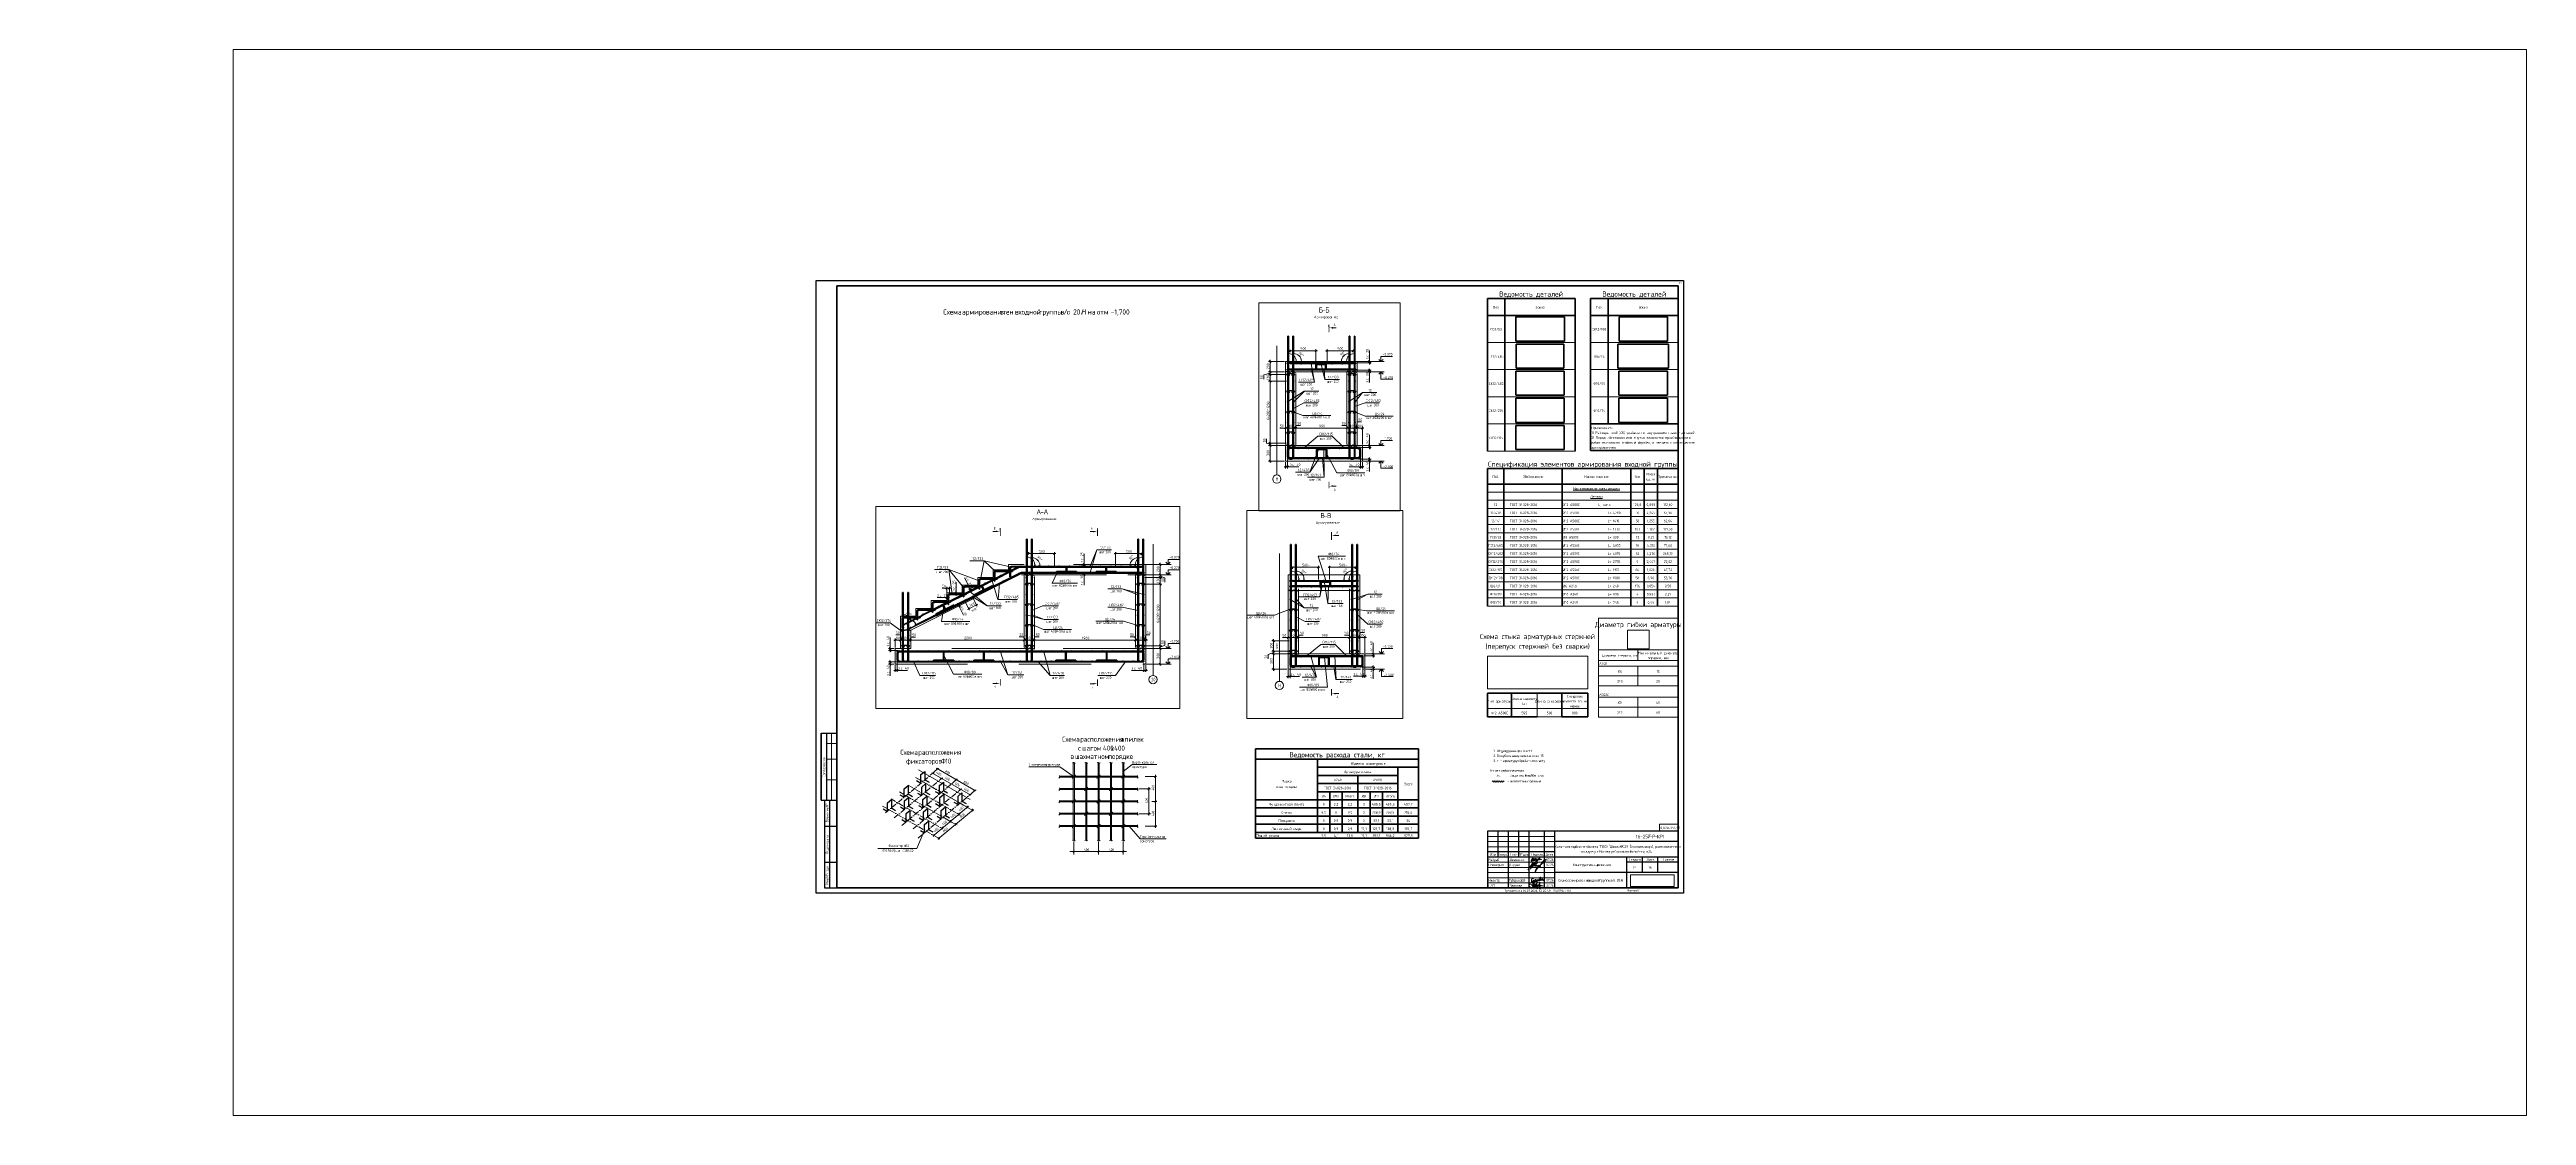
# Paper-space layout 'Layout1' of a CAD drawing. Header units: millimetres. Extents: x -743 to 1659, y -216 to 818.
# The model-space entities are those that its viewports show. They can reach past a viewport. Long polylines and large blocks are cut down to what shows.
import ezdxf

# ---------------------------------------------------------------- set-up
doc = ezdxf.new("R2010")
doc.units = ezdxf.units.MM
for name, pattern in [('01 Штриховая _4 мм_', [6, 3.5, -2.5]), ('02 Штрихпунктирная _20 мм_', [25, 20, -2.5, 0, -2.5]), ('02 Штрихпунктирная _5 мм_', [8, 5, -1.5, 0, -1.5]), ('04 Пунктир 10мм', [10, 0, -10])]:
    doc.linetypes.add(name, pattern=pattern)
doc.layers.add('_NPLT_SIGN', color=5, linetype='Continuous', lineweight=9, true_color=0x0000ff, plot=False)
doc.layers.add('NPLT_SIGN', color=5, linetype='Continuous', lineweight=9, true_color=0x0000ff, plot=False)
for name, color, linetype, lineweight in [('AA_Dim', 7, 'Continuous', 9), ('AA_Dim-20', 7, 'Continuous', 9), ('AA_Linii', 7, 'Continuous', 9), ('AA_Oformlenie', 7, 'Continuous', 9), ('AA_Razrez', 7, 'Continuous', 9), ('AA_Vinoska', 7, 'Continuous', 9), ('AA_Visotnaya otmetka', 7, 'Continuous', 9), ('Gen_Stamp', 7, 'Continuous', 9), ('Gen_Table', 7, 'Continuous', 9), ('Gen_Text', 7, 'Continuous', 9), ('KR_Armatura', 7, 'Continuous', 20), ('KR_Armatura_Tonkie', 7, 'Continuous', 20), ('Оси', 7, 'Continuous', 9)]:
    doc.layers.add(name, color=color, linetype=linetype, lineweight=lineweight)
doc.layers.add('AA_NPLT_Vports', color=7, linetype='Continuous', plot=False)
for name, color, linetype, lineweight, true_color in [('AF_Perekritie', 7, 'Continuous', 60, 0x006a35), ('AF_Perekritie_Опалубка', 7, 'Continuous', 60, 0x006a35), ('AF_Stena_Опалубка', 7, 'Continuous', 20, 0x0063c6), ('KR_Fundament', 7, 'Continuous', 20, 0x804000)]:
    doc.layers.add(name, color=color, linetype=linetype, lineweight=lineweight, true_color=true_color)
doc.styles.add('GOST Common_1', font='GOST_Common.ttf', dxfattribs={"height": 2.5})
doc.styles.add('GOST Common_2', font='GOST_Common.ttf', dxfattribs={"width": 0.85, "height": 5})
doc.styles.add('GOST Common_3', font='GOST_Common.ttf', dxfattribs={"width": 0.85, "height": 2.5})
doc.styles.add('GOST Common_4', font='GOST_Common.ttf', dxfattribs={"width": 0.85, "height": 2.5})
doc.styles.add('ISOCPEUR', font='isocpeur.TTF', dxfattribs={"width": 0.7, "height": 50})
doc.styles.add('ISOCPEUR_1', font='isocpeur.TTF', dxfattribs={"width": 0.9, "height": 50})
doc.styles.add('ISOCPEUR_10', font='isocpeur.TTF', dxfattribs={"height": 2.1})
doc.styles.add('ISOCPEUR_11', font='isocpeur.TTF', dxfattribs={"width": 0.85, "height": 3.5})
doc.styles.add('ISOCPEUR_12', font='isocpeur.TTF', dxfattribs={"width": 0.75, "height": 2.5})
doc.styles.add('ISOCPEUR_13', font='isocpeur.TTF', dxfattribs={"width": 0.85, "height": 5})
doc.styles.add('ISOCPEUR_14', font='isocpeur.TTF', dxfattribs={"width": 0.85, "height": 2.5})
doc.styles.add('ISOCPEUR_2', font='isocpeur.TTF', dxfattribs={"width": 0.8, "height": 50})
doc.styles.add('ISOCPEUR_3', font='isocpeur.TTF', dxfattribs={"width": 0.7, "height": 70})
doc.styles.add('ISOCPEUR_4', font='isocpeur.TTF', dxfattribs={"width": 0.85, "height": 50})
doc.styles.add('ISOCPEUR_5', font='isocpeur.TTF', dxfattribs={"width": 0.85, "height": 2.5})
doc.styles.add('ISOCPEUR_6', font='isocpeur.TTF', dxfattribs={"width": 0.85, "height": 2.3})
doc.styles.add('ISOCPEUR_7', font='isocpeur.TTF', dxfattribs={"width": 0.85, "height": 2})
doc.styles.add('ISOCPEUR_8', font='isocpeur.TTF', dxfattribs={"width": 0.85, "height": 2.1})
doc.styles.add('ISOCPEUR_9', font='isocpeur.TTF', dxfattribs={"width": 0.9, "height": 2})
doc.styles.add('ISOCPEUR_I', font='isocpeui.ttf', dxfattribs={"width": 0.85, "height": 50})
doc.styles.add('ISOCPEUR_I_1', font='isocpeui.ttf', dxfattribs={"width": 0.7, "height": 0.3})
doc.dimstyles.new('00_Точн_3_знака__прозр_', dxfattribs={"dimscale": 304.8, "dimtxt": 50.137748, "dimasz": 0.111549, "dimexe": 0.098425, "dimexo": 0.065617, "dimgap": 0.006562, "dimtad": 1, "dimdec": 3, "dimrnd": 0.001, "dimdsep": 46, "dimtxsty": 'ISOCPEUR_1', "dimblk1": 'OBLIQUE', "dimblk2": 'OBLIQUE', "dimsah": 1, "dimcen": 0.09, "dimdle": 0.098425, "dimazin": 0, "dimtfac": 1, "dimtdec": 4, "dimtix": 1, "dimtmove": 0, "dimatfit": 3, "dimfxl": 1, "dimtvp": 1, "dimtolj": 1, "dimtzin": 0, "dimlwd": 18, "dimlwe": 18, "dimarcsym": 2})
doc.dimstyles.new('00_Точн_3_знака__прозр__1', dxfattribs={"dimscale": 304.8, "dimtxt": 50.137748, "dimasz": 0.111549, "dimexe": 0.098425, "dimexo": 0.065617, "dimgap": 0.006562, "dimtad": 1, "dimdec": 3, "dimrnd": 0.001, "dimdsep": 46, "dimtxsty": 'ISOCPEUR_1', "dimblk1": 'OBLIQUE', "dimblk2": 'OBLIQUE', "dimsah": 1, "dimcen": 0.09, "dimdle": 0.098425, "dimazin": 0, "dimtfac": 1, "dimtdec": 4, "dimtix": 1, "dimtmove": 1, "dimatfit": 3, "dimfxl": 1, "dimtvp": 1, "dimtolj": 1, "dimtzin": 0, "dimlwd": 18, "dimlwe": 18, "dimarcsym": 2})
doc.dimstyles.new('05_Округл_1мм__прозр_', dxfattribs={"dimscale": 304.8, "dimtxt": 50.137748, "dimasz": 0.111549, "dimexe": 0.098425, "dimexo": 0.065617, "dimgap": 0.006562, "dimtad": 1, "dimdec": 0, "dimdsep": 46, "dimtxsty": 'ISOCPEUR_1', "dimblk1": 'OBLIQUE', "dimblk2": 'OBLIQUE', "dimsah": 1, "dimcen": 0.09, "dimdle": 0.098425, "dimazin": 0, "dimtfac": 1, "dimtdec": 4, "dimtix": 1, "dimtmove": 0, "dimatfit": 3, "dimfxl": 1, "dimtvp": 1, "dimtolj": 1, "dimtzin": 0, "dimlwd": 18, "dimlwe": 18, "dimarcsym": 2})
picture_1 = doc.add_image_def('image1.jpg', size_in_pixel=(1429, 378))
picture_2 = doc.add_image_def('image2.bmp', size_in_pixel=(1200, 600))
picture_3 = doc.add_image_def('image3.bmp', size_in_pixel=(1200, 600))
picture_4 = doc.add_image_def('image4.bmp', size_in_pixel=(1200, 600))
picture_5 = doc.add_image_def('image5.bmp', size_in_pixel=(1190, 605))
picture_6 = doc.add_image_def('image6.bmp', size_in_pixel=(1256, 623))
picture_7 = doc.add_image_def('image7.png', size_in_pixel=(149, 127))
picture_8 = doc.add_image_def('image8.png', size_in_pixel=(843, 274))
picture_9 = doc.add_image_def('image9.bmp', size_in_pixel=(1202, 598))
picture_10 = doc.add_image_def('image10.bmp', size_in_pixel=(1202, 598))
picture_11 = doc.add_image_def('image11.bmp', size_in_pixel=(1256, 600))
picture_12 = doc.add_image_def('image12.bmp', size_in_pixel=(1200, 600))

# ---------------------------------------------------------------- blocks, each defined once
blk = doc.blocks.new('020_Основная надпись Форма 3 - ООО ПСК _Азурит_-3650525-Схема армирования входной группы в_о 20_Н')
at = {"layer": 'AA_Vinoska', "lineweight": 30}
for p, q in [((-836, 155), (-836, 90)), ((-836, 155), (-821, 155)), ((-836, 90), (-836, 155)), ((-831, 155), (-831, 90)), ((-836, 90), (-821, 90)), ((-833, 90), (-833, 5)), ((-833, 90), (-821, 90)), ((-828, 90), (-828, 5)), ((-833, 65), (-821, 65)), ((-190, 60), (-190, 5)), ((-5, 60), (-190, 60)), ((-180, 60), (-180, 35)), ((-170, 60), (-170, 5)), ((-160, 60), (-160, 35)), ((-150, 60), (-150, 5)), ((-135, 60), (-135, 5)), ((-125, 60), (-125, 5)), ((-5, 50), (-125, 50)), ((-833, 30), (-821, 30)), ((-125, 40), (-190, 40)), ((-125, 35), (-190, 35)), ((-5, 35), (-125, 35)), ((-55, 35), (-55, 5)), ((-5, 30), (-55, 30)), ((-40, 35), (-40, 30)), ((-40, 30), (-40, 20)), ((-25, 35), (-25, 30)), ((-25, 30), (-25, 20)), ((-833, 5), (-821, 5)), ((-5, 20), (-125, 20))]:
    blk.add_line(p, q, dxfattribs=at)
at = {"layer": 'AA_Vinoska', "lineweight": 18}
for p, q in [((-831, 145), (-821, 145)), ((-826, 155), (-826, 90)), ((-821, 155), (-821, 90)), ((-831, 130), (-821, 130)), ((-831, 110), (-821, 110)), ((-125, 55), (-190, 55)), ((-125, 50), (-190, 50)), ((-125, 45), (-190, 45)), ((-125, 30), (-190, 30)), ((-125, 25), (-190, 25)), ((-125, 20), (-190, 20)), ((-125, 15), (-190, 15)), ((-125, 10), (-190, 10))]:
    blk.add_line(p, q, dxfattribs=at)
at = {"layer": 'AA_Vinoska'}
for q in [(-15, 60), (-5, 70)]:
    blk.add_line((-5, 60), q, dxfattribs=at)
at = {"layer": 'Gen_Stamp', "lineweight": 25}
for p, q in [((-841, 0), (-841, 594)), ((-841, 594), (0, 594)), ((0, 594), (0, 0)), ((0, 0), (-841, 0))]:
    blk.add_line(p, q, dxfattribs=at)
at = {"layer": 'Gen_Stamp', "lineweight": 80}
for p, q in [((-821, 5), (-821, 589)), ((-821, 589), (-5, 589)), ((-5, 589), (-5, 5)), ((-5, 5), (-821, 5))]:
    blk.add_line(p, q, dxfattribs=at)
at = {"layer": 'Gen_Stamp', "char_height": 2.5, "attachment_point": 1, "rotation": 90, "style": 'ISOCPEUR_5'}
for s, insert, width in [('Согласовано', (-834.7, 112.6), 20.375), ('\\fISOCPEUR|b0|i0|c204|p34|;\\W.85;№', (-831.7, 83.6), 3.135), ('Взам', (-831.7, 68.7), 7.836), ('инв', (-831.7, 77.1), 5.52), ('. ', (-831.7, 81.7), 2.317), ('. ', (-831.7, 75.2), 2.317), ('дата', (-831.7, 48.8), 8.245), ('\\fISOCPEUR|b0|i0|c204|p34|;\\W.85; ', (-831.7, 47.5), 1.567), ('Подп', (-831.7, 37.9), 7.564), ('\\fISOCPEUR|b0|i0|c204|p34|;\\W.85;и', (-831.7, 46), 1.84), ('подл', (-831.7, 18.9), 7.359), ('. ', (-831.7, 44.1), 2.317), ('\\fISOCPEUR|b0|i0|c204|p34|;\\W.85;.', (-831.7, 24.9), 0.75), ('\\fISOCPEUR|b0|i0|c204|p34|;\\W.85;№', (-831.7, 15), 3.135), ('\\fISOCPEUR|b0|i0|c204|p34|;\\W.85; ', (-831.7, 17.6), 1.567), ('Инв', (-831.7, 8.4), 5.724), ('. ', (-831.7, 13.1), 2.317)]:
    blk.add_mtext(s, dxfattribs=dict(at, insert=insert, width=width))
at = {"layer": 'Gen_Stamp', "attachment_point": 1}
for s, insert, char_height, width, style in [('Изм', (-187.4, 38.6), 2.3, 5.179, 'ISOCPEUR_6'), ('\\fISOCPEUR|b0|i0|c204|p34|;\\W.85;.', (-183.1, 38.6), 2.3, 0.681, 'ISOCPEUR_6'), ('Кол', (-179.6, 38.8), 2.5, 5.724, 'ISOCPEUR_5'), ('\\fISOCPEUR|b0|i0|c204|p34|;\\W.85;.', (-174.9, 38.8), 2.5, 0.75, 'ISOCPEUR_5'), ('уч', (-174.3, 38.8), 2.5, 3.68, 'ISOCPEUR_5'), ('\\fISOCPEUR|b0|i0|c204|p34|;\\W.85;.', (-171.2, 38.8), 2.5, 0.75, 'ISOCPEUR_5'), ('Лист', (-167.9, 38.7), 2.3, 6.951, 'ISOCPEUR_6'), ('\\fISOCPEUR|b0|i0|c204|p34|;\\W.85;№', (-159.5, 38.8), 2.5, 3.135, 'ISOCPEUR_5'), ('\\fISOCPEUR|b0|i0|c204|p34|;\\W.85; ', (-156.9, 38.8), 2.5, 1.567, 'ISOCPEUR_5'), ('док', (-155.6, 38.8), 2.5, 5.52, 'ISOCPEUR_5'), ('\\fISOCPEUR|b0|i0|c204|p34|;\\W.85;.', (-151.1, 38.8), 2.5, 0.75, 'ISOCPEUR_5'), ('Подпись', (-147.3, 38.7), 2.3, 11.38, 'ISOCPEUR_6'), ('Дата', (-133.4, 38.7), 2.3, 7.905, 'ISOCPEUR_6'), ('Стадия', (-52.6, 33.9), 2.5, 11.721, 'ISOCPEUR_5'), ('\\fISOCPEUR|b0|i0|c204|p34|;\\W.85;Р', (-48.4, 26.1), 2.5, 2.044, 'ISOCPEUR_5'), ('Лист', (-35.8, 33.9), 2.5, 7.768, 'ISOCPEUR_5'), ('Листов', (-20, 33.9), 2.5, 11.448, 'ISOCPEUR_5'), ('Формат', (-54.5, 3.6), 2, 10.426, 'ISOCPEUR_7'), ('\\fISOCPEUR|b0|i0|c204|p34|;\\W.85; ', (-45.9, 3.6), 2, 1.295, 'ISOCPEUR_7'), ('\\fISOCPEUR|b0|i0|c204|p34|;\\W.85;А', (-44.9, 3.6), 2, 1.908, 'ISOCPEUR_7'), ('\\fISOCPEUR|b0|i0|c204|p34|;\\W.85;1', (-43.3, 3.6), 2, 1.022, 'ISOCPEUR_7')]:
    blk.add_mtext(s, dxfattribs=dict(at, insert=insert, char_height=char_height, width=width, style=style))
at = {"layer": 'Gen_Stamp', "color": 9, "true_color": 0xc0c0c0, "attachment_point": 1}
for s, insert, char_height, width, style in [('Время', (-173.6, 3.4), 2.1, 8.245, 'ISOCPEUR_8'), ('\\fISOCPEUR|b0|i0|c204|p34|;\\W.85; ', (-166.8, 3.4), 2.1, 1.363, 'ISOCPEUR_8'), ('печати', (-165.7, 3.4), 2.1, 10.085, 'ISOCPEUR_8'), ('\\fISOCPEUR|b0|i0|c204|p34|;\\W.85;:', (-157.3, 3.4), 2.1, 0.681, 'ISOCPEUR_8'), ('841', (-126.1, 3.4), 2, 4.473, 'ISOCPEUR_9'), ('\\fISOCPEUR|b0|i0|c204|p34|;\\W.9;х', (-122.4, 3.4), 2, 1.587, 'ISOCPEUR_9'), ('594', (-121.1, 3.4), 2, 4.978, 'ISOCPEUR_9'), ('мм', (-117, 3.4), 2, 3.608, 'ISOCPEUR_9'), (' (h)', (-114, 3.4), 2, 4.69, 'ISOCPEUR_9')]:
    blk.add_mtext(s, dxfattribs=dict(at, insert=insert, char_height=char_height, width=width, style=style))
at = {"layer": 'Gen_Stamp'}
image = blk.add_image(picture_1, insert=(-51.3, 6.6), size_in_units=(42.5, 11.3), dxfattribs=at)
image.dxf.flags = 7
blk = doc.blocks.new('022_Маркова - ГИП-3717660-Схема армирования входной группы в_о 20_Н')
at = {"layer": '_NPLT_SIGN'}
for points, knots in [([(43.9, 0.7), (43.5, 2.1), (42.5, 3.5), (41.8, 3.8), (40.7, 3.5), (40.3, 2.4), (40.8, 1.3), (41.8, 0.2), (43.1, 0), (44.4, 0.8), (44.6, 1.9), (44.6, 3.8), (44.6, 4.8)], [0, 0, 0, 0, 0.00435621, 0.00834068, 0.01168595, 0.01550962, 0.01972632, 0.02417924, 0.0289255, 0.03328241, 0.03828155, 0.04275783, 0.04275783, 0.04275783, 0.04275783]), ([(44.8, 4.3), (44.7, 4.8), (44.5, 5.1), (44.1, 5.2), (43.9, 5), (43.9, 4.3), (44.5, 2.5), (45, 1.3), (45.1, 1.2), (45.1, 1.2), (45.2, 1.6), (45.4, 3.1), (45.4, 4.3), (45.4, 4.8), (45.2, 4.9), (45.1, 4.9), (45, 4.7), (45.1, 3.6), (45.5, 1.9), (45.8, 1.1), (45.9, 1.1), (46, 1.2), (46.3, 2.5), (46.3, 2.9), (46.3, 3), (46.1, 3), (45.9, 3), (45.7, 2.7), (45.7, 2.1), (46, 1.8), (46.3, 1.6), (46.5, 1.3), (46.8, 1.1), (47, 1.1), (47.2, 2.5), (47.1, 3.1), (46.8, 3.5), (46.3, 3.5), (46, 3.2), (45.9, 2.8), (46, 2.1), (46.3, 1.7), (46.5, 1.7), (47, 2), (47, 2.2), (47, 2.8), (46.9, 3), (46.9, 3), (46.9, 3), (46.9, 2.9), (46.9, 1.8), (47.2, 1.4), (47.4, 1.2), (47.6, 1.3), (48, 1.9), (48, 2.6), (47.7, 3.7), (47.5, 4.4), (47.5, 4.6), (47.4, 4.6), (47.4, 4.6), (47.5, 3.8), (48.1, 1.2), (48.5, 0.1), (48.7, -0.8), (48.7, -0.9), (48.6, -0.9), (48.4, -0.9), (47.9, -0.2), (47.6, 0.7), (47.5, 2), (47.6, 2.7), (48, 3), (48.2, 2.9), (48.3, 2.8), (48.3, 2.5), (48.4, 1.9), (48.7, 1.5), (48.8, 1.5), (49, 1.6), (49, 1.8), (49.1, 2.2), (49.2, 2.9), (49.1, 3.2), (49.1, 3.5), (49.1, 3.5), (49.2, 3.5), (49.5, 2.8), (49.7, 2.2), (49.7, 2), (49.7, 2), (49.6, 2), (49.5, 2.4), (49.4, 2.6), (49.5, 3.1), (49.6, 3.2), (49.7, 3.1), (50, 2.6), (50.1, 2.2), (50.4, 2.2), (50.6, 2.5), (50.8, 3.4), (51, 4.4), (50.9, 5.3), (50.7, 5.8), (50.5, 5.9), (50.4, 5.8), (50.3, 5.6), (50.4, 4.9), (50.5, 4.1), (50.7, 2.5), (50.9, 1.3), (50.9, 0.5), (50.9, -0.1), (51, -0.5), (51, -0.9), (50.9, -1), (50.7, -0.9), (50.4, -0.6), (50.2, 1.1), (50.1, 2.1), (50.2, 2.6), (50.3, 2.7), (50.6, 2.5), (50.7, 2.1), (50.7, 1.9), (50.7, 1.4), (51, 1.3), (51.2, 1.5), (51.5, 2.3), (51.6, 2.5), (51.7, 2.5), (51.8, 2.4), (51.8, 2.1), (51.9, 2.1), (52, 2.2), (52.1, 2.4), (52.3, 2.5), (52.4, 2.4), (52.5, 2.2), (52.6, 2.1), (52.8, 2.1), (52.9, 2.1), (53.1, 2.2), (53.4, 2.2), (53.5, 2.1), (53.7, 2.1), (53.9, 2.1), (54.1, 2.2)], [0, 0, 0, 0, 0.0013642, 0.0024716, 0.0039271, 0.0071604, 0.0114923, 0.0151992, 0.0168552, 0.017577, 0.0197425, 0.0231954, 0.0267048, 0.0287659, 0.0295817, 0.0300123, 0.031498, 0.0347832, 0.0388614, 0.0418614, 0.0430502, 0.0447716, 0.0468358, 0.0489595, 0.0498178, 0.0504412, 0.0511968, 0.0523995, 0.0538233, 0.0552935, 0.0565438, 0.0577717, 0.0588373, 0.0609859, 0.0633503, 0.0660541, 0.0677903, 0.0693288, 0.0708886, 0.0726354, 0.0744423, 0.0759439, 0.0772831, 0.0783918, 0.0798486, 0.0809736, 0.0818741, 0.0822252, 0.0824312, 0.0837412, 0.0855667, 0.0876358, 0.0887665, 0.0901391, 0.0918825, 0.0946733, 0.0974863, 0.0997671, 0.1008166, 0.101087, 0.1020353, 0.1058616, 0.110959, 0.1161878, 0.1186349, 0.1198924, 0.1203364, 0.1215942, 0.123759, 0.1272016, 0.1305016, 0.133259, 0.1348584, 0.1358061, 0.1366498, 0.1378419, 0.1393454, 0.1406226, 0.1414171, 0.1419862, 0.1428554, 0.1443162, 0.1458558, 0.147224, 0.1479078, 0.1483694, 0.1493507, 0.1509007, 0.1525761, 0.1534842, 0.1538318, 0.1543395, 0.1550943, 0.1563412, 0.1572985, 0.1581547, 0.1590571, 0.160364, 0.1617296, 0.1629626, 0.1646785, 0.1672603, 0.1703712, 0.1730004, 0.1747326, 0.175603, 0.1762204, 0.1774892, 0.1794496, 0.1828662, 0.186801, 0.1907892, 0.1937227, 0.1957314, 0.1972287, 0.1982494, 0.1990669, 0.1999687, 0.2025853, 0.2060361, 0.2096286, 0.2115128, 0.2127044, 0.213734, 0.2148092, 0.2159556, 0.216966, 0.2181091, 0.2197772, 0.2213504, 0.222648, 0.2231309, 0.2237283, 0.2243257, 0.2249206, 0.2254421, 0.2261004, 0.22678, 0.2274149, 0.2280973, 0.2287697, 0.2293729, 0.2299582, 0.230652, 0.2313279, 0.2319846, 0.2325681, 0.2332749, 0.2332749, 0.2332749, 0.2332749])]:
    blk.add_open_spline(points, degree=3, knots=knots, dxfattribs=at)
blk = doc.blocks.new('022_Губарева Е_В_ - Нормоконтроль-3718201-Схема армирования входной группы в_о 20_Н')
at = {"layer": '_NPLT_SIGN'}
for points, knots in [([(42.6, -0.2), (42.7, 1.1), (42.8, 2), (42.8, 3), (42.8, 3.4), (42.9, 3.5), (43.9, 4.4), (44.2, 4.4), (44.3, 4.4), (44.4, 4.4), (44.4, 4)], [0, 0, 0, 0, 0.0035831, 0.00610071, 0.00770703, 0.00968285, 0.01159584, 0.01352143, 0.01412232, 0.01475797, 0.01475797, 0.01475797, 0.01475797]), ([(43.8, 1.9), (43.7, 1.5), (43.7, 1), (43.8, 0.6), (43.9, 0.5), (44.1, 0.7), (44.5, 1.3), (44.8, 2), (44.9, 2.5), (44.9, 2.7), (44.8, 2.7), (44.7, 2.7), (44.4, 1.8), (44.3, 0.6), (44.3, -0.5), (44.4, -1.5), (44.4, -2.2), (44.2, -2.6), (44.1, -2.6), (43.9, -2.6), (43.8, -2.3), (43.9, -1.1), (44.1, -0.3), (44.7, 1.2), (45, 1.9), (45.2, 2), (45.3, 1.9), (45.3, 1.5), (45.4, 1.1), (45.5, 1), (45.7, 1), (45.8, 1), (45.9, 1.2), (46, 1.5), (45.9, 1.6), (45.7, 1.5), (45.6, 1.3), (45.3, 0.9), (45.3, 0.7), (45.2, 0.6), (45.2, 0.6), (45.2, 0.8), (45.6, 2.2), (46, 2.7), (46.4, 3.1), (46.7, 3.2), (46.8, 3.1), (46.9, 3), (47, 2.2), (46.9, 1.9), (46.7, 1.1), (46.6, 1), (46.6, 1.1), (46.7, 1.6), (47.1, 2.4), (47.3, 2.8), (47.5, 3), (47.6, 2.9), (47.5, 1.8), (47.5, 1.2), (47.5, 1.1)], [0, 0, 0, 0, 0.00141903, 0.00251453, 0.00337203, 0.00464653, 0.00656525, 0.00877126, 0.01035522, 0.01120876, 0.01162334, 0.0128081, 0.0152087, 0.01880295, 0.02245602, 0.02553595, 0.02780375, 0.02915839, 0.02992211, 0.0305915, 0.03233411, 0.03487331, 0.03881069, 0.04238535, 0.04524248, 0.04650068, 0.0473813, 0.04840926, 0.04948548, 0.0502589, 0.05082659, 0.051391, 0.05208083, 0.05284209, 0.05363298, 0.05434785, 0.05541659, 0.0564329, 0.05731609, 0.05768512, 0.05801426, 0.05982684, 0.06230422, 0.06525775, 0.06687307, 0.06797065, 0.06863967, 0.06985615, 0.07125576, 0.07337441, 0.07476414, 0.07584655, 0.07660409, 0.07822482, 0.08024043, 0.08198553, 0.08292431, 0.08454256, 0.08644351, 0.08840011, 0.08840011, 0.08840011, 0.08840011]), ([(46.7, 1.9), (47.3, 2.1), (47.8, 2.4), (48.4, 2.8), (48.5, 2.9), (48.6, 3), (48.6, 3.1), (48.5, 3.1), (48.2, 2.6), (48.1, 2.2), (48, 1.2), (48, 0), (48, -0.5), (48, -0.7), (47.9, -0.7), (47.8, -0.6), (47.8, 0), (48.4, 1.8), (48.9, 2.5), (49, 2.6), (49.1, 2.6), (49.1, 2.5), (49.1, 2), (49.1, 1.8), (49.2, 1.8), (49.3, 1.8), (49.9, 2.4), (50.2, 3), (50.3, 3.3), (50.2, 3.6), (50.1, 3.7), (49.8, 3.5), (49.7, 3.1), (49.7, 2.6), (49.9, 2.2), (50.1, 2.1), (50.4, 2.2), (50.8, 2.7), (51.4, 3.5), (51.8, 4.6), (51.6, 5.4), (51.5, 5.5), (51.4, 5.5), (51.3, 5.5), (51.1, 5.2), (50.7, 4.2), (50.6, 3.1), (50.7, 2.3), (50.9, 2.1), (51.1, 2.1), (51.6, 2.5), (51.6, 3), (51.5, 3.2), (51.3, 3.2), (51.1, 3.1), (51, 2.9), (51, 2.6), (51, 2.4), (51.1, 2.3), (51.5, 2.4), (52.2, 3), (52.4, 3.2), (52.6, 3.7), (52.9, 3.9), (53.3, 3.8), (53.3, 3.2), (53, 2.8), (52.5, 2.4), (52.3, 2.9), (52.4, 3.4), (52.5, 3.5), (52.5, 3.3), (52.6, 3.3), (53.3, 3.3), (53.8, 3.3), (54.2, 3.3), (54.2, 2.9), (54.2, 2.6), (54.1, 2.4), (54.1, 2.2), (54.2, 2)], [0, 0, 0, 0, 0.002061, 0.0036154, 0.0046696, 0.0050974, 0.0054418, 0.0062669, 0.0074082, 0.0095322, 0.012344, 0.0152477, 0.0173466, 0.0182547, 0.0187982, 0.0197454, 0.0226428, 0.0262833, 0.0295057, 0.0307223, 0.0311997, 0.0318816, 0.0327288, 0.0334831, 0.0338833, 0.0349628, 0.0367236, 0.0387232, 0.0400853, 0.0408698, 0.0416582, 0.0425762, 0.0439393, 0.0454368, 0.046769, 0.0478604, 0.0491315, 0.0512693, 0.0543417, 0.0576748, 0.0600731, 0.0612526, 0.0616232, 0.0622122, 0.0638923, 0.0666299, 0.069869, 0.0723061, 0.0737444, 0.0750704, 0.0765109, 0.078042, 0.0790802, 0.0798296, 0.0806092, 0.081431, 0.0822644, 0.0829363, 0.0836607, 0.0852585, 0.0870435, 0.0889793, 0.0902316, 0.0915967, 0.0930789, 0.0947907, 0.0967323, 0.0986141, 0.1003735, 0.1016008, 0.1024329, 0.1028978, 0.1039958, 0.1054643, 0.107171, 0.1085436, 0.10964, 0.1106443, 0.1114336, 0.1121611, 0.1121611, 0.1121611, 0.1121611])]:
    blk.add_open_spline(points, degree=3, knots=knots, dxfattribs=at)
blk = doc.blocks.new('022_Нет подписи - 022_Нет подписи-1287868-Схема армирования входной группы в_о 20_Н')
at = {"layer": 'AA_Vinoska'}
blk.add_line((0, 0), (0, 5), dxfattribs=at)
blk = doc.blocks.new('022_Дидык - Проверил-3717937-Схема армирования входной группы в_о 20_Н')
at = {"layer": 'NPLT_SIGN'}
for points, degree in [([(44.2, 5), (39.1, -2.5)], 1), ([(45.4, 2.5), (50.4, 9)], 1), ([(50.1, 1), (50.9, 2)], 1), ([(50.4, 9), (50.7, 8.7), (50.5, 8.4)], 2)]:
    blk.add_open_spline(points, degree=degree, dxfattribs=at)
for points, knots in [([(42.6, 2.7), (43.3, 3.4), (44.2, 3.7), (44.6, 3.6), (44, 3.1), (42.7, 2.1), (42.8, 2), (43.3, 1.9), (43, 1.3), (41.8, 0.7), (40.4, 0.2)], [0, 0, 0, 0, 0.00257908, 0.00490218, 0.00804204, 0.01091335, 0.01349317, 0.01499468, 0.01769479, 0.02153982, 0.02153982, 0.02153982, 0.02153982]), ([(43.5, 1.8), (43.4, 2.3), (45.4, 4.1), (47, 5.5), (47.9, 5.8), (48.5, 5.3), (48.5, 4.7), (48, 3.6), (46.7, 2.3), (44.7, 1), (43.7, 0.7), (43.7, 1), (43.7, 1.6), (44.9, 3), (45.4, 3.3), (45.7, 3.1), (45.8, 2.9), (41.8, -1.1), (41.6, -1.6), (41.6, -1.8), (41.8, -1.8), (41.9, -1.7)], [0, 0, 0, 0, 0.00579009, 0.01209857, 0.01630687, 0.01891896, 0.0217722, 0.02579759, 0.03165415, 0.03734841, 0.04140241, 0.04355404, 0.04650833, 0.04980391, 0.05281755, 0.0541252, 0.06092527, 0.06795522, 0.07499617, 0.07606291, 0.07673449, 0.07673449, 0.07673449, 0.07673449]), ([(48.8, 1.1), (49.8, 1.8), (50.1, 2), (50.4, 2.4), (50.1, 1.8), (50.1, 1), (50.7, 1.8), (55.5, 7.8), (56.7, 8), (57, 7.7), (56.6, 6.7), (54.9, 4.9), (46.7, -0.9), (46.1, -4.4), (46.3, -4.6), (48.4, -1.2), (50.1, 1)], [0, 0, 0, 0, 0.0023489, 0.0040688, 0.0062669, 0.0089514, 0.0196464, 0.0308469, 0.0414039, 0.0445038, 0.0489699, 0.0644749, 0.0826434, 0.098344, 0.1070883, 0.115037, 0.115037, 0.115037, 0.115037]), ([(46.6, 2.4), (46.3, 1.4), (46.3, 1.1), (46.5, 1.1), (47.1, 1.5), (47.6, 1.9), (47.8, 2.1), (47.4, 1.5)], [0, 0, 0, 0, 0.001738604, 0.003137735, 0.004906237, 0.006696871, 0.008500965, 0.008500965, 0.008500965, 0.008500965]), ([(47.4, 1.5), (47.4, 1), (48.1, 1.4), (48.7, 2), (48.4, 1.3), (48.2, 1), (48.8, 1.1)], [0, 0, 0, 0, 0.002404219, 0.005052125, 0.007160297, 0.008951112, 0.008951112, 0.008951112, 0.008951112]), ([(50.1, 1), (50.9, 1.5), (51.5, 1.4), (51.6, 1.2), (51, 0.8), (50.5, 0.2), (50.4, -0.3)], [0, 0, 0, 0, 0.002031734, 0.003845859, 0.005853103, 0.00798932, 0.00798932, 0.00798932, 0.00798932])]:
    blk.add_open_spline(points, degree=3, knots=knots, dxfattribs=at)
blk = doc.blocks.new('022_Шевченко - Разработал-3717397-Схема армирования входной группы в_о 20_Н')
at = {"layer": '_NPLT_SIGN'}
for points, knots in [([(42.5, 2.6), (43.1, 3.1), (43.8, 3.7), (44.1, 3.9), (44.2, 3.9), (44.3, 3.9), (44.3, 3.8), (44.2, 3.7), (43.8, 3.2), (43, 2.2), (42.4, 1.3), (42.4, 1.1), (42.4, 0.9), (42.6, 0.9), (43.2, 1.3), (43.6, 1.7), (44.4, 2.4), (45.1, 3.1), (45.8, 3.9), (45.1, 3), (44.5, 2.4), (44.1, 1.5), (44.1, 1.4), (44.1, 1.4), (44.4, 1.4), (44.7, 1.5), (45.4, 2.1), (46.3, 2.9), (47.4, 3.9), (47.4, 3.9), (47.4, 3.9), (47.4, 3.9), (46.5, 3), (46.2, 2.5), (45.8, 2), (45.7, 1.8), (45.8, 1.7), (46, 1.7), (46.2, 1.8), (46.6, 2.1), (47.2, 2.5), (47.6, 2.8), (47.8, 2.9), (47.8, 2.9), (47.8, 2.8), (47.8, 2.8), (47.5, 2.4), (47.3, 2.3), (47.2, 2.1), (47.2, 2), (47.4, 2), (47.5, 2.1), (47.7, 2.2), (47.9, 2.3), (48.1, 2.4), (48.2, 2.5), (48.9, 3), (49.7, 3.6), (50.2, 4), (50.7, 4.3), (50.9, 4.4), (51.1, 4.6), (51.2, 4.8), (51.2, 5), (51.1, 5.1), (51, 5.1), (51, 5.1), (50.8, 4.9), (50.7, 4.7), (50.5, 4.4), (50.1, 3.9), (49.5, 3.4), (49.2, 2.9), (48.7, 2.1), (48.1, 1.2), (47.7, 0.7), (47.5, 0.5), (46.9, -0.1), (46.8, -0.2), (46.7, -0.2), (46.6, -0.1)], [0, 0, 0, 0, 0.0023049, 0.0038152, 0.0043622, 0.0045683, 0.0048282, 0.0057791, 0.0080466, 0.0113522, 0.0141487, 0.0157757, 0.0163924, 0.0175553, 0.0191558, 0.0217648, 0.0246845, 0.0281167, 0.0316525, 0.0349884, 0.0382022, 0.0402388, 0.041517, 0.0420024, 0.0427253, 0.0443171, 0.047062, 0.0510581, 0.0540802, 0.0557273, 0.0558271, 0.0572489, 0.0592969, 0.0619659, 0.0635616, 0.0646493, 0.0653215, 0.0659579, 0.0670243, 0.0686057, 0.0704138, 0.0719225, 0.0726842, 0.0730244, 0.0731477, 0.0737849, 0.0745704, 0.0755364, 0.0760745, 0.0765581, 0.0769874, 0.0775696, 0.0782139, 0.0790099, 0.079659, 0.0810452, 0.083199, 0.0859478, 0.0883739, 0.0899943, 0.0912172, 0.0920409, 0.0928464, 0.0934812, 0.0939939, 0.0943362, 0.0947506, 0.0953547, 0.0962551, 0.0976713, 0.099628, 0.1017839, 0.1042642, 0.1071285, 0.1100443, 0.1122163, 0.114192, 0.1155895, 0.116798, 0.1171197, 0.1171197, 0.1171197, 0.1171197]), ([(46.6, -0.1), (46.6, 0.1), (46.7, 0.3), (46.9, 0.6), (47.2, 1), (47.5, 1.3), (47.9, 1.6), (48.6, 2.1), (49.3, 2.5), (49.7, 2.8), (50.2, 2.9), (50.3, 2.9), (50.4, 2.9), (50.3, 2.7), (50.1, 2.6), (50.1, 2.5), (50.3, 2.4), (50.6, 2.5), (51, 2.6), (51.3, 2.9), (51.5, 2.9), (51.7, 2.9), (51.7, 2.7), (51.8, 2.6), (51.9, 2.6), (52, 2.7), (52.3, 2.7), (52.9, 2.8)], [0, 0, 0, 0, 0.00089394, 0.00215108, 0.00354813, 0.00514475, 0.00704668, 0.00945589, 0.01178881, 0.01373832, 0.01493587, 0.01568754, 0.0161601, 0.01667465, 0.01721995, 0.01780552, 0.01844241, 0.01937251, 0.02056399, 0.02168475, 0.02255885, 0.02315134, 0.023615, 0.02402677, 0.02443113, 0.02508457, 0.02623253, 0.02623253, 0.02623253, 0.02623253])]:
    blk.add_open_spline(points, degree=3, knots=knots, dxfattribs=at)
blk = doc.blocks.new('Видовой экран - Разрез_Армирование-551868-Схема армирования входной группы в_о 20_Н')
at = {"layer": 'Gen_Text', "insert": (-10, -1.9), "char_height": 2.5, "width": 24.852, "attachment_point": 1, "style": 'GOST Common_1', "bg_fill": 3, "box_fill_scale": 1.25, "bg_fill_color": 256, "bg_fill_true_color": 13158600, "bg_fill_transparency": 0}
blk.add_mtext('Армирование', dxfattribs=at)
blk = doc.blocks.new('070_Схема установки шпилек _ТиповАннот_ - 070_Схема установки шпилек _ТиповАннот_-3840620-Схема армирования входной группы в_о 20_Н')
at = {"layer": 'AA_Vinoska'}
for points in [[(-25.4, 21.9), (-26.1, 22.6), (-22.6, 26.1), (-21.9, 25.4)], [(-1.4, 21.9), (-2.1, 22.5), (1.4, 26.1), (2.1, 25.4)], [(22.6, 21.9), (21.9, 22.5), (25.4, 26.1), (26.1, 25.4)], [(-25.4, -2.1), (-26.1, -1.4), (-22.6, 2.1), (-21.9, 1.4)], [(-13.4, 9.9), (-14.1, 10.6), (-10.6, 14.1), (-9.9, 13.4)], [(-1.4, -2.1), (-2.1, -1.4), (1.4, 2.1), (2.1, 1.4)], [(10.6, 9.9), (9.9, 10.6), (13.4, 14.1), (14.1, 13.4)], [(22.6, -2.1), (21.9, -1.4), (25.4, 2.1), (26.1, 1.4)], [(-25.4, -26.1), (-26.1, -25.4), (-22.6, -21.9), (-21.9, -22.6)], [(-13.4, -14.1), (-14.1, -13.4), (-10.6, -9.9), (-9.9, -10.6)], [(-1.4, -26.1), (-2.1, -25.5), (1.4, -21.9), (2.1, -22.6)], [(10.6, -14.1), (9.9, -13.4), (13.4, -9.9), (14.1, -10.6)], [(22.6, -26.1), (21.9, -25.5), (25.4, -21.9), (26.1, -22.6)]]:
    blk.add_hatch(color=256, dxfattribs=at).paths.add_polyline_path(points)
for p, q in [((-37.6, 33.6), (-67.6, 33.6)), ((-24.5, 24.5), (-37.6, 33.6)), ((-37.6, 24.5), (37.6, 24.5)), ((-24.5, -37.6), (-24.5, 37.6)), ((-23.5, 37.2), (-23.5, -38.1)), ((-12.5, -37.6), (-12.5, 37.6)), ((-11.5, 37.2), (-11.5, -38.1)), ((-0.5, -37.6), (-0.5, 37.6)), ((0.5, 37.2), (0.5, -38.1)), ((11.5, -37.6), (11.5, 37.6)), ((12.5, 37.2), (12.5, -38.1)), ((23.5, -37.6), (23.5, 37.6)), ((24, 29.1), (32.7, 35.7)), ((24.5, 37.2), (24.5, -38.1)), ((32.7, 35.7), (56.4, 35.7)), ((56, 24.8), (54.3, 23.2)), ((55.1, 25.7), (55.1, -25.6)), ((37.9, 23.5), (-37.9, 23.5)), ((37.9, 11.5), (-37.9, 11.5)), ((-37.6, 12.5), (37.6, 12.5)), ((-37.6, 0.5), (37.6, 0.5)), ((38.9, 12), (50.4, 12)), ((45.2, 24), (56.2, 24)), ((49.6, 12.8), (47.9, 11.2)), ((48.7, 13.7), (48.7, -13.7)), ((56, 0.8), (54.3, -0.8)), ((37.9, -0.5), (-37.9, -0.5)), ((37.9, -12.5), (-37.9, -12.5)), ((-37.6, -11.5), (37.6, -11.5)), ((-37.6, -23.5), (37.6, -23.5)), ((40.2, -36.3), (29.5, -24)), ((38.9, -12), (50.4, -12)), ((45.2, -24), (56.4, -24)), ((49.6, -11.2), (47.9, -12.8)), ((51.6, 0), (56.4, 0)), ((56, -23.2), (54.3, -24.8)), ((37.9, -24.5), (-37.9, -24.5)), ((-24.8, -49.6), (-23.2, -47.9)), ((-24, -38.9), (-24, -51.6)), ((-0.8, -49.6), (0.8, -47.9)), ((0, -39), (0, -51.6)), ((23.2, -49.6), (24.8, -47.9)), ((24, -38.9), (24, -51.6)), ((65.7, -36.3), (40.2, -36.3)), ((-28, -48.7), (27, -48.7))]:
    blk.add_line(p, q, dxfattribs=at)
for points in [[(-37.9, 25.2), (-37.6, 24.7), (-37.6, 24.1), (-37.9, 23.7), (-38.1, 23.3), (-38.2, 22.9), (-37.9, 22.5)], [(-25.3, 37.4), (-24.8, 37.6), (-24.3, 37.6), (-23.9, 37.4), (-23.5, 37.1), (-23, 37.1), (-22.6, 37.4)], [(-13.3, 37.4), (-12.8, 37.6), (-12.3, 37.6), (-11.9, 37.4), (-11.5, 37.1), (-11, 37.1), (-10.6, 37.4)], [(-1.3, 37.4), (-0.8, 37.6), (-0.3, 37.6), (0.1, 37.4), (0.5, 37.1), (1, 37.1), (1.4, 37.4)], [(10.7, 37.4), (11.2, 37.6), (11.7, 37.6), (12.1, 37.4), (12.5, 37.1), (13, 37.1), (13.4, 37.4)], [(22.7, 37.4), (23.2, 37.6), (23.7, 37.6), (24.1, 37.4), (24.5, 37.1), (25, 37.1), (25.4, 37.4)], [(37.9, 25.2), (37.6, 24.7), (37.6, 24.1), (37.9, 23.7), (38.1, 23.3), (38.2, 22.9), (37.9, 22.5)], [(-37.9, 13.2), (-37.6, 12.7), (-37.6, 12.1), (-37.9, 11.7), (-38.1, 11.3), (-38.2, 10.9), (-37.9, 10.5)], [(-37.9, 1.2), (-37.6, 0.7), (-37.6, 0.1), (-37.9, -0.3), (-38.1, -0.7), (-38.2, -1.1), (-37.9, -1.5)], [(37.9, 13.2), (37.6, 12.7), (37.6, 12.1), (37.9, 11.7), (38.1, 11.3), (38.2, 10.9), (37.9, 10.5)], [(37.9, 1.2), (37.6, 0.7), (37.6, 0.1), (37.9, -0.3), (38.1, -0.7), (38.2, -1.1), (37.9, -1.5)], [(-37.9, -10.8), (-37.6, -11.3), (-37.6, -11.9), (-37.9, -12.3), (-38.1, -12.7), (-38.2, -13.1), (-37.9, -13.5)], [(-37.9, -22.8), (-37.6, -23.3), (-37.6, -23.9), (-37.9, -24.3), (-38.1, -24.7), (-38.2, -25.1), (-37.9, -25.5)], [(37.9, -10.8), (37.6, -11.3), (37.6, -11.9), (37.9, -12.3), (38.1, -12.7), (38.2, -13.1), (37.9, -13.5)], [(37.9, -22.8), (37.6, -23.3), (37.6, -23.9), (37.9, -24.3), (38.1, -24.7), (38.2, -25.1), (37.9, -25.5)], [(-25.3, -37.9), (-24.8, -37.6), (-24.3, -37.6), (-23.9, -37.9), (-23.5, -38.1), (-23, -38.2), (-22.6, -37.9)], [(-13.3, -37.9), (-12.8, -37.6), (-12.3, -37.6), (-11.9, -37.9), (-11.5, -38.1), (-11, -38.2), (-10.6, -37.9)], [(-1.3, -37.9), (-0.8, -37.6), (-0.3, -37.6), (0.1, -37.9), (0.5, -38.1), (1, -38.2), (1.4, -37.9)], [(10.7, -37.9), (11.2, -37.6), (11.7, -37.6), (12.1, -37.9), (12.5, -38.1), (13, -38.2), (13.4, -37.9)], [(22.7, -37.9), (23.2, -37.6), (23.7, -37.6), (24.1, -37.9), (24.5, -38.1), (25, -38.2), (25.4, -37.9)]]:
    blk.add_open_spline(points, degree=3, knots=[0, 0, 0, 0, 0.001750041, 0.003399545, 0.004964421, 0.006571671, 0.006571671, 0.006571671, 0.006571671], dxfattribs=at)
at = {"layer": 'AA_Vinoska', "char_height": 5, "attachment_point": 1, "style": 'GOST Common_2'}
for s, insert, width in [('\\fGOST Common|b0|i0|c204|p34|;\\W.85;в', (-27.3, 46.1), 3.68), ('\\fGOST Common|b0|i0|c204|p34|;\\W.85; ', (-24.3, 46.1), 1.772), ('шахматном', (-22.8, 46.1), 37.206), ('\\fGOST Common|b0|i0|c204|p34|;\\W.85; ', (7.9, 46.1), 1.772), ('порядке', (9.3, 46.1), 25.758)]:
    blk.add_mtext(s, dxfattribs=dict(at, insert=insert, width=width))
blk = doc.blocks.new('076_Примечание шов бетонирования - 076_Примечание шов бетонирования-1623416-Схема армирования входной группы в_о 20_Н')
at = {"layer": 'AA_Vinoska'}
for p, q in [((-13.2, 0), (-12.6, 0.6)), ((-11.6, -0.5), (-12.6, 0.6)), ((-11.6, -0.5), (-10.5, 0.6)), ((-9.5, -0.5), (-10.5, 0.6)), ((-9.5, -0.5), (-8.4, 0.6)), ((-7.3, -0.5), (-8.4, 0.6)), ((-7.3, -0.5), (-6.3, 0.6)), ((-5.2, -0.5), (-6.3, 0.6)), ((-5.2, -0.5), (-4.2, 0.6)), ((-3.1, -0.5), (-4.2, 0.6)), ((-3.1, -0.5), (-2, 0.6)), ((-1.5, 0), (-2, 0.6))]:
    blk.add_line(p, q, dxfattribs=at)
blk = doc.blocks.new('070_Схема установки лягушек аксонометрическая _ТиповАннот_ - 070_Схема установки лягушек аксонометрическая _ТиповАннот_-3813931-Схема армирования входной группы в_о 20_Н')
at = {"layer": 'AA_Vinoska', "linetype": '02 Штрихпунктирная _5 мм_'}
for p, q in [((-37.4, -1.8), (9.2, 37.3)), ((-28.9, -6.7), (17.7, 32.3)), ((-21.6, -14.1), (27.5, 27.1)), ((-15.4, 25.1), (34.9, -3.9)), ((-8.2, 32.5), (39.9, 4.8)), ((-7.8, 32.3), (40.3, 4.5)), ((-40.2, 4.9), (10.1, -24.1)), ((-32, 11.7), (18.3, -17.3)), ((-23.9, 18.5), (24.2, -9.3)), ((-23.9, 18.5), (24.2, -9.3)), ((-10.5, -17.3), (36.1, 21.7)), ((-5.9, -26.4), (45.2, 16.4))]:
    blk.add_line(p, q, dxfattribs=at)
at = {"layer": 'AA_Vinoska', "lineweight": 30}
for p, q in [((-19.3, 21.6), (-15.5, 24.8)), ((-15.5, 24.8), (-15.5, 16.6)), ((-7.3, 29.5), (-3.2, 27.1)), ((-3.2, 35.3), (0.7, 38.5)), ((-3.2, 27.1), (-3.2, 35.3)), ((-2.3, 23.2), (1.5, 26.5)), ((0.7, 38.5), (0.7, 30.4)), ((0.7, 30.4), (4.8, 28)), ((1.5, 26.5), (1.5, 18.3)), ((14.9, 24.9), (18.7, 28.1)), ((14.9, 16.7), (14.9, 24.9)), ((18.7, 28.1), (18.7, 19.9)), ((-39.7, 2.1), (-35.6, -0.3)), ((-35.6, 7.9), (-31.7, 11.1)), ((-35.6, -0.3), (-35.6, 7.9)), ((-31.7, 11.1), (-31.7, 3)), ((-31.7, 3), (-27.6, 0.6)), ((-23.4, 15.7), (-19.3, 13.4)), ((-23, 4), (-18.9, 1.6)), ((-19.3, 13.4), (-19.3, 21.6)), ((-18.9, 9.8), (-15.1, 13)), ((-18.9, 1.6), (-18.9, 9.8)), ((-17.5, -2.5), (-13.7, 0.7)), ((-15.5, 16.6), (-11.4, 14.2)), ((-15.1, 13), (-15.1, 4.8)), ((-15.1, 4.8), (-11, 2.4)), ((-13.7, 0.7), (-13.7, -7.5)), ((-6.4, 17.4), (-2.3, 15.1)), ((-5.4, 5.3), (-1.3, 3)), ((-2.3, 15.1), (-2.3, 23.2)), ((-1.3, 11.1), (2.5, 14.4)), ((-1.3, 3), (-1.3, 11.1)), ((-0.6, -0.8), (3.3, 2.4)), ((1.5, 18.3), (5.6, 15.9)), ((2.5, 14.4), (2.5, 6.2)), ((2.5, 6.2), (6.7, 3.8)), ((3.3, 2.4), (3.3, -5.8)), ((10.8, 19.1), (14.9, 16.7)), ((11.2, 7.2), (15.3, 4.9)), ((15.3, 13.1), (19.2, 16.3)), ((15.3, 4.9), (15.3, 13.1)), ((16.7, 0.7), (20.6, 4)), ((16.7, -7.4), (16.7, 0.7)), ((18.7, 19.9), (22.8, 17.6)), ((19.2, 16.3), (19.2, 8.1)), ((19.2, 8.1), (23.3, 5.7)), ((20.6, 4), (20.6, -4.2)), ((28.8, 8.7), (32.9, 6.3)), ((32.9, 14.5), (36.7, 17.7)), ((32.9, 6.3), (32.9, 14.5)), ((36.7, 17.7), (36.7, 9.5)), ((36.7, 9.5), (40.8, 7.2)), ((-21.6, -8.3), (-17.5, -10.7)), ((-17.5, -10.7), (-17.5, -2.5)), ((-13.7, -7.5), (-9.6, -9.8)), ((-4.7, -6.6), (-0.6, -9)), ((-3.6, -18.7), (0.5, -21.1)), ((-0.6, -9), (-0.6, -0.8)), ((0.5, -12.9), (4.3, -9.7)), ((0.5, -21.1), (0.5, -12.9)), ((3.3, -5.8), (7.4, -8.2)), ((4.3, -9.7), (4.3, -17.9)), ((4.3, -17.9), (8.4, -20.2)), ((12.6, -5.1), (16.7, -7.4)), ((20.6, -4.2), (24.7, -6.6))]:
    blk.add_line(p, q, dxfattribs=at)
at = {"layer": 'AA_Vinoska'}
for p, q in [((-5.3, 40.1), (44.6, 11.3)), ((7.2, 36.2), (9.7, 36.9)), ((7.4, 37.1), (45.2, 15.3)), ((9.2, 37.3), (13.7, 41.5)), ((11.8, 40.6), (14.3, 41.2)), ((12, 41.5), (49.8, 19.7)), ((15.6, 31.3), (18.1, 32)), ((25.1, 25.9), (27.6, 26.6)), ((27.5, 27.1), (32, 31.3)), ((29.8, 30.1), (32.4, 30.8)), ((8.4, -24.3), (42.9, 4.6)), ((13.4, -27.3), (47.8, 1.6)), ((34, 20.7), (36.5, 21.4)), ((34.8, 7.7), (42.7, 3.1)), ((41.8, 5), (41.5, 2.5)), ((42.7, 3.1), (47.9, 0.1)), ((43.2, 15.5), (45.7, 16.1)), ((45.2, 16.4), (49.7, 20.6)), ((47, 2), (46.6, -0.4)), ((47.9, 19.7), (50.4, 20.4)), ((0.5, -18.6), (-7.2, -36.4)), ((9.6, -22.4), (9.2, -24.8)), ((17.3, -18), (17.7, -15.4)), ((18.5, -6), (26.6, -10.7)), ((25.7, -8.8), (25.3, -11.2)), ((26.6, -10.7), (31.9, -13.5)), ((30.8, -11.7), (30.4, -14.1)), ((33.6, -4.4), (34, -1.8)), ((-7.2, -36.4), (-45, -36.4)), ((10.1, -24.1), (15.4, -27)), ((14.6, -25.2), (14.2, -27.6))]:
    blk.add_line(p, q, dxfattribs=at)
at = {"layer": 'AA_Vinoska', "insert": (-34.5, -32.3), "char_height": 2.5, "width": 15.877, "attachment_point": 1, "style": 'GOST Common_3'}
blk.add_mtext('Фиксатор', dxfattribs=at)
blk = doc.blocks.new('Ktcnybwf - Лестница-3686718-А-А Арм')
at = {"layer": 'AF_Perekritie', "linetype": '01 Штриховая _4 мм_', "lineweight": 20}
for p, q in [((-31880.1, -70), (-32180.1, -70)), ((-32180.1, -70), (-32180.1, -170)), ((-32180.1, -170), (-32480.1, -170)), ((-32480.1, -170), (-32480.1, -320)), ((-34080.1, -1343.6), (-31932.8, -270)), ((-31932.8, -270), (-31880.1, -270)), ((-32480.1, -320), (-32780.1, -320)), ((-32780.1, -320), (-32780.1, -470)), ((-32780.1, -470), (-33080.1, -470)), ((-33080.1, -470), (-33080.1, -620)), ((-33080.1, -620), (-33380.1, -620)), ((-33380.1, -620), (-33380.1, -770)), ((-33380.1, -770), (-33680.1, -770)), ((-33680.1, -770), (-33680.1, -920)), ((-33680.1, -920), (-33980.1, -920)), ((-33980.1, -920), (-33980.1, -1070)), ((-33980.1, -1070), (-34280.1, -1070)), ((-34280.1, -1070), (-34280.1, -1340)), ((-34280.1, -1340), (-34134.6, -1340)), ((-34122, -1340), (-34080.1, -1340)), ((-34080.1, -1340), (-34080.1, -1343.6))]:
    blk.add_line(p, q, dxfattribs=at)
blk = doc.blocks.new('261_Лягушка _НесАрм_РабПлоск_ - 10 А240-3794697-А-А Арм')
at = {"layer": 'KR_Armatura_Tonkie', "lineweight": 35}
for p, q in [((-33445.1, -1781.5), (-33445.1, -1918.5)), ((-33445.1, -1781.5), (-33445.1, -1918.5)), ((-33435.1, -1918.5), (-33435.1, -1781.5)), ((-33435.1, -1918.5), (-33435.1, -1781.5)), ((-33452.6, -1926), (-33635.1, -1926)), ((-33635.1, -1926), (-33635.1, -1936)), ((-33635.1, -1936), (-33635.1, -1926)), ((-33635.1, -1936), (-33452.6, -1936)), ((-33245.1, -1926), (-33427.6, -1926)), ((-33427.6, -1936), (-33245.1, -1936)), ((-33245.1, -1936), (-33245.1, -1926)), ((-33245.1, -1926), (-33245.1, -1936))]:
    blk.add_line(p, q, dxfattribs=at)
at = {"layer": 'KR_Armatura_Tonkie', "lineweight": 35, "flags": 128}
for points in [[(-33445.1, -1769), (-33443.2, -1765.1), (-33439, -1764.1), (-33435.6, -1766.7), (-33435.1, -1769)], [(-33445.1, -1769), (-33445.1, -1770.9), (-33445.1, -1776.1), (-33445.1, -1781.5)], [(-33445.1, -1781.5), (-33445.1, -1774.8), (-33445.1, -1770.2), (-33445.1, -1769)], [(-33435.1, -1781.5), (-33435.1, -1774.8), (-33435.1, -1770.2), (-33435.1, -1769)], [(-33435.1, -1769), (-33435.1, -1770.9), (-33435.1, -1776.1), (-33435.1, -1781.5)], [(-33452.6, -1936), (-33444.6, -1934.1), (-33438.3, -1928.7), (-33435.2, -1921), (-33435.1, -1918.5)], [(-33445.1, -1918.5), (-33447, -1923.5), (-33451.7, -1925.9), (-33452.6, -1926)], [(-33445.1, -1918.5), (-33443.1, -1926.5), (-33437.7, -1932.7), (-33430.1, -1935.8), (-33427.6, -1936)], [(-33427.6, -1926), (-33432.5, -1924.1), (-33435, -1919.4), (-33435.1, -1918.5)]]:
    blk.add_lwpolyline(points, dxfattribs=at)
blk = doc.blocks.new('261_Лягушка _НесАрм_РабПлоск_ - 10 А240-3789873-А-А Арм')
at = {"layer": 'KR_Armatura_Tonkie', "lineweight": 35}
for p, q in [((-30293.6, -136.5), (-30293.6, -198.5)), ((-30293.6, -136.5), (-30293.6, -198.5)), ((-30283.6, -198.5), (-30283.6, -136.5)), ((-30283.6, -198.5), (-30283.6, -136.5)), ((-30301.1, -206), (-30483.6, -206)), ((-30483.6, -206), (-30483.6, -206)), ((-30483.6, -216), (-30483.6, -206)), ((-30483.6, -216), (-30301.1, -216)), ((-30483.6, -216), (-30483.6, -216)), ((-30093.6, -206), (-30276.1, -206)), ((-30276.1, -216), (-30093.6, -216)), ((-30093.6, -216), (-30093.6, -206)), ((-30093.6, -206), (-30093.6, -216))]:
    blk.add_line(p, q, dxfattribs=at)
at = {"layer": 'KR_Armatura_Tonkie', "lineweight": 35, "flags": 128}
for points in [[(-30293.6, -124), (-30291.8, -120.1), (-30287.6, -119.1), (-30284.2, -121.7), (-30283.6, -124)], [(-30293.6, -124), (-30293.6, -125.9), (-30293.6, -131.1), (-30293.6, -136.5)], [(-30293.6, -136.5), (-30293.6, -129.8), (-30293.6, -125.2), (-30293.6, -124)], [(-30283.6, -136.5), (-30283.6, -129.8), (-30283.6, -125.2), (-30283.6, -124)], [(-30283.6, -124), (-30283.6, -125.9), (-30283.6, -131.1), (-30283.6, -136.5)], [(-30301.1, -216), (-30293.1, -214.1), (-30286.9, -208.7), (-30283.8, -201), (-30283.6, -198.5)], [(-30293.6, -198.5), (-30295.5, -203.5), (-30300.2, -205.9), (-30301.1, -206)], [(-30293.6, -198.5), (-30291.7, -206.5), (-30286.3, -212.7), (-30278.6, -215.8), (-30276.1, -216)], [(-30276.1, -206), (-30281.1, -204.1), (-30283.6, -199.4), (-30283.6, -198.5)]]:
    blk.add_lwpolyline(points, dxfattribs=at)
blk = doc.blocks.new('261_Лягушка _НесАрм_РабПлоск_ - 10 А240-V1-А-А Арм')
at = {"layer": 'KR_Armatura_Tonkie', "lineweight": 35}
for p, q in [((-33238.7, -851.6), (-33401.9, -933.2)), ((-33397.4, -942.2), (-33234.2, -860.5)), ((-33238.7, -851.6), (-33234.2, -860.5)), ((-33234.2, -860.5), (-33238.7, -851.6)), ((-33448.6, -878.9), (-33420.9, -934.3)), ((-33448.6, -878.9), (-33420.9, -934.3)), ((-33412, -929.9), (-33439.7, -874.4)), ((-33412, -929.9), (-33439.7, -874.4)), ((-33424.3, -944.4), (-33587.5, -1026)), ((-33583, -1035), (-33419.8, -953.3)), ((-33583, -1035), (-33587.5, -1026)), ((-33587.5, -1026), (-33583, -1035))]:
    blk.add_line(p, q, dxfattribs=at)
at = {"layer": 'KR_Armatura_Tonkie', "lineweight": 35, "flags": 128}
for points in [[(-33454.2, -867.7), (-33454.3, -863.4), (-33451, -860.6), (-33446.8, -861.4), (-33445.3, -863.2)], [(-33445.3, -863.2), (-33444.4, -865), (-33442.1, -869.6), (-33439.7, -874.4)], [(-33439.7, -874.4), (-33442.7, -868.4), (-33444.7, -864.3), (-33445.3, -863.2)], [(-33448.6, -878.9), (-33451.6, -872.9), (-33453.7, -868.8), (-33454.2, -867.7)], [(-33454.2, -867.7), (-33453.4, -869.4), (-33451.1, -874.1), (-33448.6, -878.9)], [(-33420.9, -934.3), (-33420.4, -939.6), (-33423.5, -944), (-33424.3, -944.4)], [(-33420.9, -934.3), (-33415.6, -940.6), (-33408, -943.8), (-33399.8, -943.1), (-33397.4, -942.2)], [(-33419.8, -953.3), (-33413.5, -948), (-33410.3, -940.4), (-33411, -932.2), (-33412, -929.9)], [(-33401.9, -933.2), (-33407.2, -933.8), (-33411.5, -930.6), (-33412, -929.9)]]:
    blk.add_lwpolyline(points, dxfattribs=at)
blk = doc.blocks.new('079_Обозначение загиба стержня _ЭлУзла_ - Сплошные линии-3774983-А-А Арм')
at = {"layer": 'AA_Oformlenie'}
for points in [[(-31571.9, -107), (-31568.8, -89), (-31579.4, -89), (-31576.2, -107)], [(-31724.1, -161), (-31723, -153.2), (-31720, -146), (-31715.3, -139.8), (-31709.1, -135), (-31701.8, -132), (-31694.1, -131), (-31694.1, -119), (-31704.9, -120.4), (-31715.1, -124.6), (-31723.8, -131.3), (-31730.4, -140), (-31734.6, -150.1), (-31736.1, -161)], [(-31694.1, -131), (-31194.1, -131), (-31194.1, -119), (-31694.1, -119)]]:
    blk.add_hatch(color=256, dxfattribs=at).paths.add_polyline_path(points)
for p, q in [((-31568.8, -89), (-31579.4, -89)), ((-31579.4, -89), (-31576.2, -107)), ((-31571.9, -107), (-31568.8, -89)), ((-31694.1, -131), (-31694.1, -119)), ((-31194.1, -119), (-31694.1, -119)), ((-31194.1, -119), (-31694.1, -119)), ((-31694.1, -119), (-31694.1, -131)), ((-31194.1, -131), (-31194.1, -119)), ((-31194.1, -131), (-31194.1, -119)), ((-31694.1, -131), (-31194.1, -131)), ((-31694.1, -131), (-31194.1, -131)), ((-31736.1, -161), (-31724.1, -161))]:
    blk.add_line(p, q, dxfattribs=at)
for centre, radius, start, end in [((-31724.1, -89), 150, 0.0049, 90), ((-31694.1, -161), 42, 90, 180), ((-31694.1, -161), 42, 90, 180), ((-31694.1, -161), 30, 90, 180), ((-31694.1, -161), 30, 90, 180)]:
    blk.add_arc(centre, radius, start, end, dxfattribs=at)
blk = doc.blocks.new('079_Обозначение загиба стержня _ЭлУзла_ - Сплошные линии-3773018-А-А Арм')
at = {"layer": 'AA_Oformlenie'}
for points in [[(-31674.1, -107), (-31668.8, -77), (-31679.4, -77)], [(-31824.1, -149), (-31823, -141.2), (-31820, -134), (-31815.3, -127.8), (-31809.1, -123), (-31801.8, -120), (-31794.1, -119), (-31794.1, -107), (-31804.9, -108.4), (-31815.1, -112.6), (-31823.8, -119.3), (-31830.4, -128), (-31834.6, -138.1), (-31836.1, -149)], [(-31794.1, -119), (-31294.1, -119), (-31294.1, -107), (-31794.1, -107)]]:
    blk.add_hatch(color=256, dxfattribs=at).paths.add_polyline_path(points)
for p, q in [((-31668.8, -77), (-31679.4, -77)), ((-31679.4, -77), (-31674.1, -107)), ((-31674.1, -107), (-31668.8, -77)), ((-31794.1, -119), (-31794.1, -107)), ((-31294.1, -107), (-31794.1, -107)), ((-31294.1, -107), (-31794.1, -107)), ((-31794.1, -107), (-31794.1, -119)), ((-31794.1, -119), (-31294.1, -119)), ((-31794.1, -119), (-31294.1, -119)), ((-31294.1, -119), (-31294.1, -107)), ((-31294.1, -119), (-31294.1, -107)), ((-31836.1, -149), (-31824.1, -149))]:
    blk.add_line(p, q, dxfattribs=at)
for centre, radius, start, end in [((-31824.1, -77), 150, 0.0049, 90), ((-31794.1, -149), 42, 90, 180), ((-31794.1, -149), 42, 90, 180), ((-31794.1, -149), 30, 90, 180), ((-31794.1, -149), 30, 90, 180)]:
    blk.add_arc(centre, radius, start, end, dxfattribs=at)
blk = doc.blocks.new('079_Обозначение загиба стержня _ЭлУзла_ - Сплошные линии-3774978-А-А Арм')
at = {"layer": 'AA_Oformlenie'}
for points in [[(-29823.9, -107), (-29820.8, -89), (-29831.4, -89), (-29828.2, -107)], [(-29706.1, -131), (-29706.1, -119), (-30206.1, -119), (-30206.1, -131), (-30106.1, -131)], [(-29664.1, -161), (-29665.5, -150.1), (-29669.7, -140), (-29676.4, -131.3), (-29685.1, -124.6), (-29695.2, -120.4), (-29706.1, -119), (-29706.1, -131), (-29698.3, -132), (-29691.1, -135), (-29684.8, -139.8), (-29680.1, -146), (-29677.1, -153.2), (-29676.1, -161)]]:
    blk.add_hatch(color=256, dxfattribs=at).paths.add_polyline_path(points)
for p, q in [((-29831.4, -89), (-29828.2, -107)), ((-29820.8, -89), (-29831.4, -89)), ((-29823.9, -107), (-29820.8, -89)), ((-29706.1, -119), (-30206.1, -119)), ((-30206.1, -119), (-30206.1, -131)), ((-30206.1, -119), (-30206.1, -131)), ((-29706.1, -119), (-30206.1, -119)), ((-29706.1, -119), (-29706.1, -131)), ((-29706.1, -131), (-29706.1, -119)), ((-30206.1, -131), (-29706.1, -131)), ((-30206.1, -131), (-29706.1, -131)), ((-29676.1, -161), (-29664.1, -161))]:
    blk.add_line(p, q, dxfattribs=at)
for centre, radius, start, end in [((-29676.1, -89), 150, 90, 179.9951), ((-29706.1, -161), 42, 360, 90), ((-29706.1, -161), 42, 360, 90), ((-29706.1, -161), 30, 360, 90), ((-29706.1, -161), 30, 360, 90)]:
    blk.add_arc(centre, radius, start, end, dxfattribs=at)
blk = doc.blocks.new('079_Обозначение загиба стержня _ЭлУзла_ - Сплошные линии-3772954-А-А Арм')
at = {"layer": 'AA_Oformlenie'}
for points in [[(-29726.1, -107), (-29720.8, -77), (-29731.4, -77)], [(-29606.1, -119), (-29606.1, -107), (-30106.1, -107), (-30106.1, -119)], [(-29576.1, -149), (-29564.1, -149), (-29565.5, -138.1), (-29569.7, -128), (-29576.4, -119.3), (-29585.1, -112.6), (-29595.2, -108.4), (-29606.1, -107), (-29606.1, -119), (-29598.3, -120), (-29591.1, -123), (-29584.8, -127.8), (-29580.1, -134), (-29577.1, -141.2)]]:
    blk.add_hatch(color=256, dxfattribs=at).paths.add_polyline_path(points)
for p, q in [((-29731.4, -77), (-29726.1, -107)), ((-29720.8, -77), (-29731.4, -77)), ((-29726.1, -107), (-29720.8, -77)), ((-29606.1, -107), (-30106.1, -107)), ((-30106.1, -107), (-30106.1, -119)), ((-30106.1, -107), (-30106.1, -119)), ((-29606.1, -107), (-30106.1, -107)), ((-30106.1, -119), (-29606.1, -119)), ((-30106.1, -119), (-29606.1, -119)), ((-29606.1, -107), (-29606.1, -119)), ((-29606.1, -119), (-29606.1, -107)), ((-29576.1, -149), (-29564.1, -149))]:
    blk.add_line(p, q, dxfattribs=at)
for centre, radius, start, end in [((-29576.1, -77), 150, 90, 179.9951), ((-29606.1, -149), 42, 360, 90), ((-29606.1, -149), 42, 360, 90), ((-29606.1, -149), 30, 360, 90), ((-29606.1, -149), 30, 360, 90)]:
    blk.add_arc(centre, radius, start, end, dxfattribs=at)
blk = doc.blocks.new('079_Обозначение загиба стержня _ЭлУзла_ - Сплошные линии-3775775-А-А Арм')
at = {"layer": 'AA_Oformlenie'}
for points in [[(-34107.5, -1323.7), (-33588.6, -1064.5), (-33594, -1053.7), (-34112.8, -1313)], [(-33976.5, -1238), (-33985.1, -1208.8), (-33994.6, -1213.5)], [(-34136.1, -1350.6), (-34124.1, -1350.6), (-34123.3, -1344), (-34121.2, -1337.7), (-34117.7, -1332.1), (-34112.8, -1327.2), (-34107.5, -1323.7), (-34112.8, -1313), (-34120.6, -1318), (-34127.1, -1324.7), (-34132, -1332.6), (-34135, -1341.3)]]:
    blk.add_hatch(color=256, dxfattribs=at).paths.add_polyline_path(points)
for p, q in [((-33594, -1053.7), (-34112.8, -1313)), ((-33594, -1053.7), (-34112.8, -1313)), ((-33588.6, -1064.5), (-33594, -1053.7)), ((-33588.6, -1064.5), (-33594, -1053.7)), ((-34107.5, -1323.7), (-33588.6, -1064.5)), ((-34107.5, -1323.7), (-33588.6, -1064.5)), ((-33985.1, -1208.8), (-33994.6, -1213.5)), ((-33994.6, -1213.5), (-33976.5, -1238)), ((-33976.5, -1238), (-33985.1, -1208.8)), ((-34107.5, -1323.7), (-34112.8, -1313)), ((-34112.8, -1313), (-34107.5, -1323.7)), ((-34136.1, -1350.6), (-34124.1, -1350.6))]:
    blk.add_line(p, q, dxfattribs=at)
for centre, radius, start, end in [((-34124.1, -1278.2), 150, 77.6288, 90), ((-34124.1, -1278.2), 150, 61.2026, 73.4903), ((-34124.1, -1278.2), 150, 26.55, 55.8028), ((-34094.1, -1350.6), 42, 116.55, 180), ((-34094.1, -1350.6), 42, 116.55, 180), ((-34094.1, -1350.6), 30, 116.55, 180), ((-34094.1, -1350.6), 30, 116.55, 180)]:
    blk.add_arc(centre, radius, start, end, dxfattribs=at)
blk = doc.blocks.new('079_Обозначение загиба стержня _ЭлУзла_ - Сплошные линии-3776198-А-А Арм')
at = {"layer": 'AA_Oformlenie'}
for points in [[(-34207.5, -1238.4), (-33688.6, -979.1), (-33694, -968.4), (-34212.8, -1227.6)], [(-34076.5, -1152.6), (-34085.1, -1123.4), (-34094.6, -1128.2)], [(-34236.1, -1265.2), (-34224.1, -1265.2), (-34223.3, -1258.6), (-34221.2, -1252.4), (-34217.7, -1246.7), (-34212.8, -1241.8), (-34207.5, -1238.4), (-34212.8, -1227.6), (-34220.6, -1232.7), (-34227.1, -1239.3), (-34232, -1247.2), (-34235, -1256)]]:
    blk.add_hatch(color=256, dxfattribs=at).paths.add_polyline_path(points)
for p, q in [((-33694, -968.4), (-34212.8, -1227.6)), ((-33694, -968.4), (-34212.8, -1227.6)), ((-34207.5, -1238.4), (-33688.6, -979.1)), ((-34207.5, -1238.4), (-33688.6, -979.1)), ((-33688.6, -979.1), (-33694, -968.4)), ((-33688.6, -979.1), (-33694, -968.4)), ((-34085.1, -1123.4), (-34094.6, -1128.2)), ((-34094.6, -1128.2), (-34076.5, -1152.6)), ((-34076.5, -1152.6), (-34085.1, -1123.4)), ((-34207.5, -1238.4), (-34212.8, -1227.6)), ((-34212.8, -1227.6), (-34207.5, -1238.4)), ((-34236.1, -1265.2), (-34224.1, -1265.2))]:
    blk.add_line(p, q, dxfattribs=at)
for centre, radius, start, end in [((-34224.1, -1192.8), 150, 26.55, 90), ((-34194.1, -1265.2), 42, 116.55, 180), ((-34194.1, -1265.2), 42, 116.55, 180), ((-34194.1, -1265.2), 30, 116.55, 180), ((-34194.1, -1265.2), 30, 116.55, 180)]:
    blk.add_arc(centre, radius, start, end, dxfattribs=at)
blk = doc.blocks.new('Последовательность узлов - 3мм масшт20 маскировка-904226-А-А Арм')
at = {"layer": 'AA_Oformlenie'}
for p, q in [((-31880.1, -270), (-31867.6, -257.5)), ((-31842.6, -282.5), (-31867.6, -257.5)), ((-31830.1, -270), (-31817.6, -257.5)), ((-31792.6, -282.5), (-31817.6, -257.5)), ((-31780.1, -270), (-31767.6, -257.5)), ((-31742.6, -282.5), (-31767.6, -257.5)), ((-31730.1, -270), (-31717.6, -257.5)), ((-31692.6, -282.5), (-31717.6, -257.5)), ((-31830.1, -270), (-31842.6, -282.5)), ((-31780.1, -270), (-31792.6, -282.5)), ((-31730.1, -270), (-31742.6, -282.5)), ((-31680.1, -270), (-31692.6, -282.5))]:
    blk.add_line(p, q, dxfattribs=at)
blk = doc.blocks.new('Последовательность узлов - 3мм масшт20-904339-А-А Арм')
at = {"layer": 'AA_Oformlenie'}
for p, q in [((-34280.1, -1340), (-34267.6, -1327.5)), ((-34267.6, -1327.5), (-34242.6, -1352.5)), ((-34230.1, -1340), (-34242.6, -1352.5)), ((-34230.1, -1340), (-34217.6, -1327.5)), ((-34217.6, -1327.5), (-34192.6, -1352.5)), ((-34180.1, -1340), (-34192.6, -1352.5)), ((-34180.1, -1340), (-34167.6, -1327.5)), ((-34167.6, -1327.5), (-34142.6, -1352.5)), ((-34130.1, -1340), (-34142.6, -1352.5)), ((-34130.1, -1340), (-34117.6, -1327.5)), ((-34117.6, -1327.5), (-34092.6, -1352.5)), ((-34080.1, -1340), (-34092.6, -1352.5))]:
    blk.add_line(p, q, dxfattribs=at)
blk = doc.blocks.new('079_Шпилька _ЭлУзла_ - d8 А240-3881866-А-А Арм')
at = {"layer": 'AA_Oformlenie'}
for p, q in [((-29558.1, -832), (-29682.1, -832)), ((-29682.1, -840), (-29558.1, -840)), ((-29642.1, -860), (-29682.1, -860)), ((-29642.1, -868), (-29642.1, -860)), ((-29558.1, -860), (-29598.1, -860)), ((-29598.1, -860), (-29598.1, -868)), ((-29682.1, -868), (-29642.1, -868)), ((-29598.1, -868), (-29558.1, -868))]:
    blk.add_line(p, q, dxfattribs=at)
for centre, radius, start, end in [((-29682.1, -850), 18, 90, 270), ((-29682.1, -850), 10, 90, 270), ((-29558.1, -850), 18, 270, 90), ((-29558.1, -850), 10, 270, 90)]:
    blk.add_arc(centre, radius, start, end, dxfattribs=at)
blk = doc.blocks.new('261_Лягушка _НесАрм_РабПлоск_ - 10 А240-3789873-Б-Б Арм')
at = {"layer": 'KR_Armatura', "lineweight": 35}
for start, end in [(90, 270), (270, 90)]:
    blk.add_arc((76926.7, -211), 5, start, end, dxfattribs=at)
at = {"layer": 'KR_Armatura_Tonkie', "lineweight": 35}
for p, q in [((77104.2, -119), (76939.2, -119)), ((76921.7, -136.5), (76921.7, -198.5)), ((76931.7, -198.5), (76931.7, -136.5)), ((76939.2, -129), (77104.2, -129)), ((77111.7, -136.5), (77111.7, -198.5)), ((77121.7, -198.5), (77121.7, -136.5))]:
    blk.add_line(p, q, dxfattribs=at)
at = {"layer": 'KR_Armatura_Tonkie', "lineweight": 35, "flags": 128}
for points in [[(76939.2, -119), (76931.2, -120.9), (76925, -126.3), (76921.9, -134), (76921.7, -136.5)], [(77121.7, -136.5), (77119.8, -128.5), (77114.4, -122.3), (77106.7, -119.2), (77104.2, -119)], [(76931.7, -136.5), (76933.6, -131.5), (76938.3, -129.1), (76939.2, -129)], [(77104.2, -129), (77109.2, -130.9), (77111.7, -135.6), (77111.7, -136.5)], [(76921.7, -211), (76921.7, -209.1), (76921.7, -203.9), (76921.7, -198.5)], [(76926.7, -216), (76922.8, -214.1), (76921.7, -211)], [(76931.7, -211), (76929.9, -214.9), (76926.7, -216)], [(76931.7, -198.5), (76931.7, -205.2), (76931.7, -209.8), (76931.7, -211)], [(77111.7, -198.5), (77111.7, -205.2), (77111.7, -209.8), (77111.7, -211)], [(77121.7, -211), (77121.7, -209.1), (77121.7, -203.9), (77121.7, -198.5)]]:
    blk.add_lwpolyline(points, dxfattribs=at)
blk = doc.blocks.new('261_Лягушка _НесАрм_РабПлоск_ - 10 А240-3794697-Б-Б Арм')
at = {"layer": 'KR_Armatura', "lineweight": 35}
for start, end in [(90, 270), (270, 90)]:
    blk.add_arc((76940, -1931), 5, start, end, dxfattribs=at)
at = {"layer": 'KR_Armatura_Tonkie', "lineweight": 35}
for p, q in [((77117.5, -1764), (76952.5, -1764)), ((76952.5, -1774), (77117.5, -1774)), ((76935, -1781.5), (76935, -1918.5)), ((76945, -1918.5), (76945, -1781.5)), ((77125, -1781.5), (77125, -1918.5)), ((77135, -1918.5), (77135, -1781.5))]:
    blk.add_line(p, q, dxfattribs=at)
at = {"layer": 'KR_Armatura_Tonkie', "lineweight": 35, "flags": 128}
for points in [[(76952.5, -1764), (76944.5, -1765.9), (76938.3, -1771.3), (76935.2, -1779), (76935, -1781.5)], [(76945, -1781.5), (76946.9, -1776.5), (76951.6, -1774.1), (76952.5, -1774)], [(77135, -1781.5), (77133.1, -1773.5), (77127.7, -1767.3), (77120, -1764.2), (77117.5, -1764)], [(77117.5, -1774), (77122.5, -1775.9), (77124.9, -1780.6), (77125, -1781.5)], [(76935, -1931), (76935, -1929.1), (76935, -1923.9), (76935, -1918.5)], [(76945, -1918.5), (76945, -1925.2), (76945, -1929.8), (76945, -1931)], [(77125, -1918.5), (77125, -1925.2), (77125, -1929.8), (77125, -1931)], [(77135, -1931), (77135, -1929.1), (77135, -1923.9), (77135, -1918.5)], [(76940, -1936), (76936.1, -1934.1), (76935, -1931)], [(76945, -1931), (76943.1, -1934.9), (76940, -1936)]]:
    blk.add_lwpolyline(points, dxfattribs=at)
blk = doc.blocks.new('079_Обозначение загиба стержня _ЭлУзла_ - Сплошные линии-3773023-Б-Б Арм')
at = {"layer": 'AA_Oformlenie'}
blk.add_hatch(color=256, dxfattribs=at).paths.add_polyline_path([(76641, -95), (76646.3, -65), (76635.7, -65)])
for p, q in [((76646.3, -65), (76635.7, -65)), ((76635.7, -65), (76641, -95)), ((76641, -95), (76646.3, -65)), ((77021, -95), (76521, -95)), ((77021, -107), (77021, -95)), ((76521, -107), (77021, -107))]:
    blk.add_line(p, q, dxfattribs=at)
for centre, radius, start, end in [((76491, -65), 150, 0.0049, 90), ((76521, -137), 42, 134.2549, 180), ((76521, -137), 30, 90, 180)]:
    blk.add_arc(centre, radius, start, end, dxfattribs=at)
blk = doc.blocks.new('079_Обозначение загиба стержня _ЭлУзла_ - Сплошные линии-3773018-Б-Б Арм')
at = {"layer": 'AA_Oformlenie'}
for points in [[(76541, -95), (76546.3, -65), (76535.7, -65)], [(76379, -137), (76391, -137), (76392, -129.2), (76395, -122), (76399.8, -115.8), (76406, -111), (76413.2, -108), (76421, -107), (76421, -95), (76410.1, -96.4), (76400, -100.6), (76391.3, -107.3), (76384.6, -116), (76380.4, -126.1)], [(76421, -107), (76921, -107), (76921, -95), (76421, -95)]]:
    blk.add_hatch(color=256, dxfattribs=at).paths.add_polyline_path(points)
for p, q in [((76546.3, -65), (76535.7, -65)), ((76535.7, -65), (76541, -95)), ((76541, -95), (76546.3, -65)), ((76421, -107), (76421, -95)), ((76921, -95), (76421, -95)), ((76921, -95), (76421, -95)), ((76421, -95), (76421, -107)), ((76921, -107), (76921, -95)), ((76921, -107), (76921, -95)), ((76421, -107), (76921, -107)), ((76421, -107), (76921, -107)), ((76379, -137), (76391, -137))]:
    blk.add_line(p, q, dxfattribs=at)
for centre, radius, start, end in [((76391, -65), 150, 0.0049, 90), ((76421, -137), 42, 90, 180), ((76421, -137), 42, 90, 180), ((76421, -137), 30, 90, 180), ((76421, -137), 30, 90, 180)]:
    blk.add_arc(centre, radius, start, end, dxfattribs=at)
blk = doc.blocks.new('079_Обозначение загиба стержня _ЭлУзла_ - Сплошные линии-3772940-Б-Б Арм')
at = {"layer": 'AA_Oformlenie'}
blk.add_hatch(color=256, dxfattribs=at).paths.add_polyline_path([(77419, -95), (77424.3, -65), (77413.7, -65)])
for p, q in [((77413.7, -65), (77419, -95)), ((77424.3, -65), (77413.7, -65)), ((77419, -95), (77424.3, -65)), ((77539, -95), (77039, -95)), ((77039, -95), (77039, -107)), ((77039, -107), (77539, -107))]:
    blk.add_line(p, q, dxfattribs=at)
for centre, radius, start, end in [((77569, -65), 150, 90, 179.9951), ((77539, -137), 30, 360, 90), ((77539, -137), 42, 360, 45.7451)]:
    blk.add_arc(centre, radius, start, end, dxfattribs=at)
blk = doc.blocks.new('079_Обозначение загиба стержня _ЭлУзла_ - Сплошные линии-3772954-Б-Б Арм')
at = {"layer": 'AA_Oformlenie'}
for points in [[(77519, -95), (77524.3, -65), (77513.7, -65)], [(77639, -107), (77639, -95), (77139, -95), (77139, -107), (77198, -107)], [(77681, -137), (77679.6, -126.1), (77675.4, -116), (77668.7, -107.3), (77660, -100.6), (77649.9, -96.4), (77639, -95), (77639, -107), (77646.8, -108), (77654, -111), (77660.2, -115.8), (77665, -122), (77668, -129.2), (77669, -137)]]:
    blk.add_hatch(color=256, dxfattribs=at).paths.add_polyline_path(points)
for p, q in [((77513.7, -65), (77519, -95)), ((77524.3, -65), (77513.7, -65)), ((77519, -95), (77524.3, -65)), ((77639, -95), (77139, -95)), ((77139, -95), (77139, -107)), ((77139, -95), (77139, -107)), ((77639, -95), (77139, -95)), ((77639, -95), (77639, -107)), ((77639, -107), (77639, -95)), ((77139, -107), (77639, -107)), ((77139, -107), (77639, -107)), ((77669, -137), (77681, -137))]:
    blk.add_line(p, q, dxfattribs=at)
for centre, radius, start, end in [((77669, -65), 150, 90, 179.9951), ((77639, -137), 42, 360, 90), ((77639, -137), 42, 360, 90), ((77639, -137), 30, 360, 90), ((77639, -137), 30, 360, 90)]:
    blk.add_arc(centre, radius, start, end, dxfattribs=at)
blk = doc.blocks.new('Последовательность узлов - 3мм масшт20 маскировка-904226-Б-Б Арм')
at = {"layer": 'AA_Oformlenie'}
for p, q in [((76335, -270), (76347.5, -257.5)), ((76372.5, -282.5), (76347.5, -257.5)), ((76385, -270), (76397.5, -257.5)), ((76422.5, -282.5), (76397.5, -257.5)), ((76435, -270), (76447.5, -257.5)), ((76472.5, -282.5), (76447.5, -257.5)), ((76485, -270), (76497.5, -257.5)), ((76522.5, -282.5), (76497.5, -257.5)), ((76385, -270), (76372.5, -282.5)), ((76435, -270), (76422.5, -282.5)), ((76485, -270), (76472.5, -282.5)), ((76535, -270), (76522.5, -282.5))]:
    blk.add_line(p, q, dxfattribs=at)
blk = doc.blocks.new('079_Шпилька _ЭлУзла_ - d8 А240-3881866-Б-Б Арм')
at = {"layer": 'AA_Oformlenie'}
for p, q in [((76497, -632), (76373, -632)), ((76373, -640), (76497, -640)), ((76413, -660), (76373, -660)), ((76373, -668), (76413, -668)), ((76413, -668), (76413, -660)), ((76497, -660), (76457, -660)), ((76457, -660), (76457, -668)), ((76457, -668), (76497, -668))]:
    blk.add_line(p, q, dxfattribs=at)
for centre, radius, start, end in [((76373, -650), 18, 90, 270), ((76373, -650), 10, 90, 270), ((76497, -650), 18, 270, 90), ((76497, -650), 10, 270, 90)]:
    blk.add_arc(centre, radius, start, end, dxfattribs=at)
blk = doc.blocks.new('Ktcnybwf - Лестница-3686718-В-В Арм')
at = {"layer": 'AF_Perekritie', "linetype": '01 Штриховая _4 мм_', "lineweight": 20}
for p, q in [((76335, -170), (76335, -475)), ((76379, -170), (76335, -170)), ((76479, -170), (76391, -170)), ((77569, -170), (76491, -170)), ((77669, -170), (77581, -170)), ((77725, -170), (77681, -170)), ((77725, -475), (77725, -170)), ((76335, -441.4), (76335, -475)), ((77725, -475), (77725, -441.4)), ((76535, -475), (77525, -475))]:
    blk.add_line(p, q, dxfattribs=at)
blk = doc.blocks.new('261_Лягушка _НесАрм_РабПлоск_ - 10 А240-3789873-В-В Арм')
at = {"layer": 'KR_Armatura', "lineweight": 35, "flags": 128}
for points in [[(76960.2, -403.7), (76959.1, -403.9), (76957.9, -404.4), (76956.9, -405.1), (76956.1, -406.1), (76955.6, -407.3), (76955.3, -408.6), (76955.3, -410), (76955.6, -411.3), (76956.1, -412.5), (76956.9, -413.5), (76957.9, -414.3), (76959.1, -414.7), (76960.2, -414.9)], [(76960.2, -414.9), (76961.4, -414.7), (76962.6, -414.3), (76963.6, -413.5), (76964.4, -412.5), (76964.9, -411.3), (76965.2, -410), (76965.2, -408.6), (76964.9, -407.3), (76964.4, -406.1), (76963.6, -405.1), (76962.6, -404.4), (76961.4, -403.9), (76960.2, -403.7)]]:
    blk.add_lwpolyline(points, dxfattribs=at)
at = {"layer": 'KR_Armatura_Tonkie', "lineweight": 35}
for p, q in [((77137.7, -303), (76972.7, -303)), ((76955.2, -319.1), (76955.2, -374.6)), ((76965.2, -374.6), (76965.2, -319.1)), ((76972.7, -313), (77137.7, -313)), ((77145.2, -319.1), (77145.2, -374.6)), ((77155.2, -374.6), (77155.2, -319.1)), ((77145.2, -373.2), (77145.2, -380.2)), ((77145.2, -381.5), (77145.2, -380.2)), ((77155.2, -380.2), (77155.2, -373.2)), ((77155.2, -380.2), (77155.2, -381.5)), ((76955.2, -398.3), (76955.2, -409.3)), ((76965.2, -409.3), (76965.2, -398.3))]:
    blk.add_line(p, q, dxfattribs=at)
at = {"layer": 'KR_Armatura_Tonkie', "lineweight": 35, "flags": 128}
for points in [[(76972.7, -303), (76964.7, -304.8), (76958.6, -309.7), (76955.5, -316.6), (76955.2, -319.1)], [(77155.2, -319.1), (77153.3, -311.8), (77148, -306.1), (77140.4, -303.2), (77137.7, -303)], [(76965.2, -319.1), (76966.8, -315.4), (76971, -313.1), (76972.7, -313)], [(77137.7, -313), (77142.6, -314.4), (77145.1, -317.8), (77145.2, -319.1)], [(76955.2, -386.3), (76955.2, -380), (76955.2, -374.6)], [(76965.2, -374.6), (76965.2, -381.4), (76965.2, -386.3)], [(77145.2, -374.6), (77145.2, -379.7), (77145.2, -381.5)], [(77149.9, -386.3), (77146.4, -384.7), (77145.2, -381.5)], [(77155.2, -381.5), (77153.4, -385.4), (77150.8, -386.3)], [(77155.2, -381.5), (77155.2, -379.6), (77155.2, -374.6)]]:
    blk.add_lwpolyline(points, dxfattribs=at)
blk = doc.blocks.new('261_Лягушка _НесАрм_РабПлоск_ - 10 А240-3794697-В-В Арм')
at = {"layer": 'KR_Armatura', "lineweight": 35}
for start, end in [(90, 270), (270, 90)]:
    blk.add_arc((76933.8, -1931), 5, start, end, dxfattribs=at)
at = {"layer": 'KR_Armatura_Tonkie', "lineweight": 35}
for p, q in [((77111.3, -1764), (76946.3, -1764)), ((76946.3, -1774), (77111.3, -1774)), ((76928.8, -1781.5), (76928.8, -1918.5)), ((76938.8, -1918.5), (76938.8, -1781.5)), ((77118.8, -1781.5), (77118.8, -1918.5)), ((77128.8, -1918.5), (77128.8, -1781.5))]:
    blk.add_line(p, q, dxfattribs=at)
at = {"layer": 'KR_Armatura_Tonkie', "lineweight": 35, "flags": 128}
for points in [[(76946.3, -1764), (76938.3, -1765.9), (76932, -1771.3), (76929, -1779), (76928.8, -1781.5)], [(76938.8, -1781.5), (76940.7, -1776.5), (76945.4, -1774.1), (76946.3, -1774)], [(77128.8, -1781.5), (77126.8, -1773.5), (77121.4, -1767.3), (77113.8, -1764.2), (77111.3, -1764)], [(77111.3, -1774), (77116.2, -1775.9), (77118.7, -1780.6), (77118.8, -1781.5)], [(76928.8, -1931), (76928.8, -1929.1), (76928.8, -1923.9), (76928.8, -1918.5)], [(76938.8, -1918.5), (76938.8, -1925.2), (76938.8, -1929.8), (76938.8, -1931)], [(77118.8, -1918.5), (77118.8, -1925.2), (77118.8, -1929.8), (77118.8, -1931)], [(77128.8, -1931), (77128.8, -1929.1), (77128.8, -1923.9), (77128.8, -1918.5)], [(76933.8, -1936), (76929.9, -1934.1), (76928.8, -1931)], [(76938.8, -1931), (76936.9, -1934.9), (76933.8, -1936)]]:
    blk.add_lwpolyline(points, dxfattribs=at)
blk = doc.blocks.new('079_Обозначение загиба стержня _ЭлУзла_ - Сплошные линии-3773023-В-В Арм')
at = {"layer": 'AA_Oformlenie'}
blk.add_hatch(color=256, dxfattribs=at).paths.add_polyline_path([(76641, -277.9), (76646.3, -247.9), (76635.7, -247.9)])
for p, q in [((76646.3, -247.9), (76635.7, -247.9)), ((76635.7, -247.9), (76641, -277.9)), ((76641, -277.9), (76646.3, -247.9)), ((77021, -277.9), (76521, -277.9)), ((77021, -289.9), (77021, -277.9)), ((76521, -289.9), (77021, -289.9))]:
    blk.add_line(p, q, dxfattribs=at)
for centre, radius, start, end in [((76491, -247.9), 150, 0.0049, 90), ((76521, -319.9), 42, 134.2549, 180), ((76521, -319.9), 30, 90, 180)]:
    blk.add_arc(centre, radius, start, end, dxfattribs=at)
blk = doc.blocks.new('079_Обозначение загиба стержня _ЭлУзла_ - Сплошные линии-3773018-В-В Арм')
at = {"layer": 'AA_Oformlenie'}
for points in [[(76541, -277.9), (76546.3, -247.9), (76535.7, -247.9)], [(76379, -319.9), (76391, -319.9), (76392, -312.1), (76395, -304.9), (76400, -298.5), (76406, -293.9), (76413.2, -290.9), (76421, -289.9), (76421, -277.9), (76410.1, -279.3), (76400, -283.5), (76391, -290.6), (76384.6, -298.9), (76380.4, -309)], [(76597.5, -289.9), (76921, -289.9), (76921, -277.9), (76421, -278.1), (76421, -289.9), (76597.5, -289.9)]]:
    blk.add_hatch(color=256, dxfattribs=at).paths.add_polyline_path(points)
for p, q in [((76546.3, -247.9), (76535.7, -247.9)), ((76535.7, -247.9), (76541, -277.9)), ((76541, -277.9), (76546.3, -247.9)), ((76421, -289.9), (76421, -277.9)), ((76921, -277.9), (76421, -277.9)), ((76921, -277.9), (76421, -277.9)), ((76421, -277.9), (76421, -289.9)), ((76921, -289.9), (76921, -277.9)), ((76921, -289.9), (76921, -277.9)), ((76421, -289.9), (76921, -289.9)), ((76421, -289.9), (76921, -289.9)), ((76379, -319.9), (76391, -319.9))]:
    blk.add_line(p, q, dxfattribs=at)
for centre, radius, start, end in [((76391, -247.9), 150, 0.0049, 90), ((76421, -319.9), 42, 90, 180), ((76421, -319.9), 42, 90, 180), ((76421, -319.9), 30, 90, 180), ((76421, -319.9), 30, 90, 180)]:
    blk.add_arc(centre, radius, start, end, dxfattribs=at)
blk = doc.blocks.new('079_Обозначение загиба стержня _ЭлУзла_ - Сплошные линии-3772940-В-В Арм')
at = {"layer": 'AA_Oformlenie'}
blk.add_hatch(color=256, dxfattribs=at).paths.add_polyline_path([(77419, -277.9), (77424.3, -247.9), (77413.7, -247.9)])
for p, q in [((77413.7, -247.9), (77419, -277.9)), ((77424.3, -247.9), (77413.7, -247.9)), ((77419, -277.9), (77424.3, -247.9)), ((77539, -277.9), (77039, -277.9)), ((77039, -277.9), (77039, -289.9)), ((77039, -289.9), (77539, -289.9))]:
    blk.add_line(p, q, dxfattribs=at)
for centre, radius, start, end in [((77569, -247.9), 150, 90, 179.9951), ((77539, -319.9), 30, 360, 90), ((77539, -319.9), 42, 360, 45.7451)]:
    blk.add_arc(centre, radius, start, end, dxfattribs=at)
blk = doc.blocks.new('079_Обозначение загиба стержня _ЭлУзла_ - Сплошные линии-3772954-В-В Арм')
at = {"layer": 'AA_Oformlenie'}
for points in [[(77519, -277.9), (77524.3, -247.9), (77513.7, -247.9)], [(77387.5, -289.9), (77639, -289.9), (77639, -277.9), (77139, -278.1), (77139, -289.9), (77387, -289.9)], [(77671.1, -319.9), (77681, -319.9), (77679.6, -309), (77675.4, -298.9), (77668.6, -290.1), (77660, -283.5), (77649.9, -279.3), (77639, -278.1), (77639, -289.9), (77646.8, -290.9), (77654, -293.9), (77660.4, -298.9), (77665, -304.9), (77668, -312.1), (77669, -319.9)]]:
    blk.add_hatch(color=256, dxfattribs=at).paths.add_polyline_path(points)
for p, q in [((77513.7, -247.9), (77519, -277.9)), ((77524.3, -247.9), (77513.7, -247.9)), ((77519, -277.9), (77524.3, -247.9)), ((77639, -277.9), (77139, -277.9)), ((77139, -277.9), (77139, -289.9)), ((77139, -277.9), (77139, -289.9)), ((77639, -277.9), (77139, -277.9)), ((77639, -277.9), (77639, -289.9)), ((77639, -289.9), (77639, -277.9)), ((77139, -289.9), (77639, -289.9)), ((77139, -289.9), (77639, -289.9)), ((77669, -319.9), (77681, -319.9))]:
    blk.add_line(p, q, dxfattribs=at)
for centre, radius, start, end in [((77669, -247.9), 150, 90, 179.9951), ((77639, -319.9), 42, 360, 90), ((77639, -319.9), 42, 360, 90), ((77639, -319.9), 30, 360, 90), ((77639, -319.9), 30, 360, 90)]:
    blk.add_arc(centre, radius, start, end, dxfattribs=at)
blk = doc.blocks.new('Последовательность узлов - 3мм масшт20 маскировка-904226-В-В Арм')
at = {"layer": 'AA_Oformlenie'}
for p, q in [((76335, -475.1), (76347.5, -462.6)), ((76347.5, -462.6), (76372.5, -487.6)), ((76385, -475.1), (76372.5, -487.6)), ((76385, -475.1), (76397.5, -462.6)), ((76397.5, -462.6), (76422.5, -487.6)), ((76435, -475.1), (76422.5, -487.6)), ((76435, -475.1), (76447.5, -462.6)), ((76447.5, -462.6), (76472.5, -487.6)), ((76485, -475.1), (76472.5, -487.6)), ((76485, -475.1), (76497.5, -462.6)), ((76497.5, -462.6), (76522.5, -487.6)), ((76535, -475.1), (76522.5, -487.6))]:
    blk.add_line(p, q, dxfattribs=at)
blk = doc.blocks.new('079_Шпилька _ЭлУзла_ - d8 А240-3881866-В-В Арм')
at = {"layer": 'AA_Oformlenie'}
for p, q in [((77687, -832), (77563, -832)), ((77563, -840), (77687, -840)), ((77603, -860), (77563, -860)), ((77603, -868), (77603, -860)), ((77687, -860), (77647, -860)), ((77647, -860), (77647, -868)), ((77563, -868), (77603, -868)), ((77647, -868), (77687, -868))]:
    blk.add_line(p, q, dxfattribs=at)
for centre, radius, start, end in [((77563, -850), 18, 90, 270), ((77563, -850), 10, 90, 270), ((77687, -850), 18, 270, 90), ((77687, -850), 10, 270, 90)]:
    blk.add_arc(centre, radius, start, end, dxfattribs=at)
blk = doc.blocks.new('Разрез - Номер узла_ сзади-394133-А-А Арм')
at = {"layer": 'AA_Razrez'}
for points in [[(-30447.7, -2295), (-30463.7, -2295), (-30463.7, -2424.1), (-30447.7, -2424.1)], [(-30526.5, -2371.7), (-30526.5, -2391.5), (-30455.8, -2381.6)]]:
    blk.add_hatch(color=256, dxfattribs=at).paths.add_polyline_path(points)
for p, q in [((-30526.5, -2391.5), (-30526.5, -2371.7)), ((-30515.8, -2381.6), (-30597.7, -2381.6))]:
    blk.add_line(p, q, dxfattribs=at)
blk = doc.blocks.new('Разрез - Номер узла_ спереди-394134-А-А Арм')
at = {"layer": 'AA_Razrez'}
for points in [[(-30447.7, 480.7), (-30463.7, 480.7), (-30463.7, 609.8), (-30447.7, 609.8)], [(-30526.5, 557.3), (-30526.5, 577.2), (-30455.8, 567.3)]]:
    blk.add_hatch(color=256, dxfattribs=at).paths.add_polyline_path(points)
for p, q in [((-30526.5, 577.2), (-30526.5, 557.3)), ((-30515.8, 567.3), (-30597.7, 567.3))]:
    blk.add_line(p, q, dxfattribs=at)
blk = doc.blocks.new('Высотные отметки - Стрелка вверх-400292-А-А Арм')
at = {"layer": 'AA_Vinoska'}
for p, q in [((-29089, 30), (-28863, 30)), ((-29089, -70), (-29089, 30)), ((-29089, -70), (-29131.4, -27.6)), ((-29089, -70), (-29046.6, -27.6)), ((-29149, -70), (-29029, -70))]:
    blk.add_line(p, q, dxfattribs=at)
blk = doc.blocks.new('DIMBLOCK42-А-А Арм')
at = {"layer": 'AA_Dim-20', "color": 30, "lineweight": 18, "true_color": 0xff8000, "transparency": 16777216}
for p, q in [((36250.5, -1938), (36250.5, -2154)), ((36250.5, -2124), (36250.5, -1938)), ((36210.5, -2020), (36210.5, -2154)), ((36210.5, -2124), (36210.5, -2020)), ((36280.5, -2124), (36180.5, -2124)), ((36252.3, -2124), (36230.5, -2124)), ((36446.4, -2124), (36252.3, -2124))]:
    blk.add_line(p, q, dxfattribs=at)
at = {"layer": 'AA_Dim-20', "color": 30, "lineweight": 30, "true_color": 0xff8000, "transparency": 16777216}
for p, q in [((36210.5, -2124), (36227.5, -2107)), ((36250.5, -2124), (36267.5, -2107)), ((36210.5, -2124), (36193.5, -2141)), ((36250.5, -2124), (36233.5, -2141))]:
    blk.add_line(p, q, dxfattribs=at)
at = {"layer": 'AA_Dim-20', "color": 0, "lineweight": 18, "transparency": 16777216, "insert": (36272.3, -2056.8), "char_height": 50, "width": 208.876, "attachment_point": 1, "line_spacing_factor": 1.135194, "style": 'ISOCPEUR_1'}
blk.add_mtext('з.с. 40', dxfattribs=at)
blk = doc.blocks.new('_Oblique')
at = {"color": 0, "linetype": 'ByBlock', "lineweight": -2}
blk.add_line((-0.5, -0.5), (0.5, 0.5), dxfattribs=at)
blk = doc.blocks.new('DIMBLOCK43-А-А Арм')
at = {"layer": 'AA_Dim-20', "color": 30, "lineweight": 30, "true_color": 0xff8000, "transparency": 16777216}
for p, q in [((41349, -1650), (41332, -1633)), ((41349, -1650), (41366, -1667)), ((41349, -1700), (41332, -1683)), ((41349, -1700), (41366, -1717)), ((41349, -2000), (41332, -1983)), ((41349, -2000), (41366, -2017))]:
    blk.add_line(p, q, dxfattribs=at)
at = {"layer": 'AA_Dim-20', "color": 30, "lineweight": 18, "true_color": 0xff8000, "transparency": 16777216}
for p, q in [((41349, -1650), (41058.5, -1650)), ((41349, -1650), (41379, -1650)), ((41349, -1700), (41090.5, -1700)), ((41349, -2030), (41349, -1700)), ((41349, -1700), (41379, -1700)), ((41349, -2000), (41090.5, -2000)), ((41349, -2000), (41379, -2000))]:
    blk.add_line(p, q, dxfattribs=at)
at = {"layer": 'AA_Dim-20', "color": 0, "lineweight": 18, "transparency": 16777216, "insert": (41281.9, -1896.8), "char_height": 50, "width": 112.384, "attachment_point": 1, "rotation": 90, "line_spacing_factor": 1.135194, "style": 'ISOCPEUR_1'}
blk.add_mtext('300', dxfattribs=at)
blk = doc.blocks.new('_None')
blk = doc.blocks.new('DIMBLOCK44-А-А Арм')
at = {"layer": 'AA_Dim-20', "color": 30, "lineweight": 18, "true_color": 0xff8000, "transparency": 16777216}
for p, q in [((41439.1, -1551.8), (41439.1, -1634.2)), ((41349, -1650), (41058.5, -1650)), ((41439.1, -1634.2), (41349, -1675)), ((41349, -1700), (41349, -1650)), ((41349, -1650), (41379, -1650)), ((41349, -1700), (41090.5, -1700)), ((41349, -1700), (41379, -1700))]:
    blk.add_line(p, q, dxfattribs=at)
at = {"layer": 'AA_Dim-20', "color": 30, "lineweight": 30, "true_color": 0xff8000, "transparency": 16777216}
for p, q in [((41349, -1650), (41332, -1633)), ((41349, -1650), (41366, -1667)), ((41349, -1700), (41332, -1683)), ((41349, -1700), (41366, -1717))]:
    blk.add_line(p, q, dxfattribs=at)
at = {"layer": 'AA_Dim-20', "color": 0, "lineweight": 18, "transparency": 16777216, "insert": (41372, -1614.2), "char_height": 50, "width": 74.923, "attachment_point": 1, "rotation": 90, "line_spacing_factor": 1.135194, "style": 'ISOCPEUR_1'}
blk.add_mtext('50', dxfattribs=at)
blk = doc.blocks.new('DIMBLOCK45-А-А Арм')
at = {"layer": 'AA_Dim-20', "color": 30, "lineweight": 30, "true_color": 0xff8000, "transparency": 16777216}
for p, q in [((41349, -320), (41332, -303)), ((41349, -320), (41366, -337)), ((41349, -450), (41332, -433)), ((41349, -450), (41366, -467)), ((41349, -1650), (41332, -1633)), ((41349, -1650), (41366, -1667))]:
    blk.add_line(p, q, dxfattribs=at)
at = {"layer": 'AA_Dim-20', "color": 30, "lineweight": 18, "true_color": 0xff8000, "transparency": 16777216}
for p, q in [((41349, -320), (41058.5, -320)), ((41349, -320), (41379, -320)), ((41349, -450), (41058.5, -450)), ((41349, -1650), (41349, -450)), ((41349, -450), (41379, -450)), ((41349, -1650), (41058.5, -1650)), ((41349, -1650), (41379, -1650))]:
    blk.add_line(p, q, dxfattribs=at)
at = {"layer": 'AA_Dim-20', "color": 0, "lineweight": 18, "transparency": 16777216, "insert": (41281.9, -1201.4), "char_height": 50, "width": 363.262, "attachment_point": 1, "rotation": 90, "line_spacing_factor": 1.135194, "style": 'ISOCPEUR_1'}
blk.add_mtext('6х200=1200', dxfattribs=at)
blk = doc.blocks.new('DIMBLOCK46-А-А Арм')
at = {"layer": 'AA_Dim-20', "color": 30, "lineweight": 30, "true_color": 0xff8000, "transparency": 16777216}
for p, q in [((41349, -270), (41332, -253)), ((41349, -270), (41366, -287)), ((41349, -320), (41332, -303)), ((41349, -320), (41366, -337)), ((41349, -450), (41332, -433)), ((41349, -450), (41366, -467))]:
    blk.add_line(p, q, dxfattribs=at)
at = {"layer": 'AA_Dim-20', "color": 30, "lineweight": 18, "true_color": 0xff8000, "transparency": 16777216}
for p, q in [((41349, -270), (41090.5, -270)), ((41349, -270), (41379, -270)), ((41349, -320), (41058.5, -320)), ((41349, -450), (41349, -320)), ((41349, -320), (41379, -320)), ((41349, -450), (41058.5, -450)), ((41349, -450), (41379, -450))]:
    blk.add_line(p, q, dxfattribs=at)
at = {"layer": 'AA_Dim-20', "color": 0, "lineweight": 18, "transparency": 16777216, "insert": (41281.9, -427.1), "char_height": 50, "width": 101.032, "attachment_point": 1, "rotation": 90, "line_spacing_factor": 1.135194, "style": 'ISOCPEUR_1'}
blk.add_mtext('130', dxfattribs=at)
blk = doc.blocks.new('DIMBLOCK47-А-А Арм')
at = {"layer": 'AA_Dim-20', "color": 30, "lineweight": 18, "true_color": 0xff8000, "transparency": 16777216}
for p, q in [((41349, -70), (41090.5, -70)), ((41349, -70), (41379, -70)), ((41349, -270), (41090.5, -270)), ((41349, -320), (41349, -270)), ((41349, -270), (41379, -270)), ((41439.1, -328.3), (41349, -295)), ((41349, -320), (41058.5, -320)), ((41349, -320), (41379, -320)), ((41439.1, -410.7), (41439.1, -328.3))]:
    blk.add_line(p, q, dxfattribs=at)
at = {"layer": 'AA_Dim-20', "color": 30, "lineweight": 30, "true_color": 0xff8000, "transparency": 16777216}
for p, q in [((41349, -70), (41332, -53)), ((41349, -70), (41366, -87)), ((41349, -270), (41332, -253)), ((41349, -270), (41366, -287)), ((41349, -320), (41332, -303)), ((41349, -320), (41366, -337))]:
    blk.add_line(p, q, dxfattribs=at)
at = {"layer": 'AA_Dim-20', "color": 0, "lineweight": 18, "transparency": 16777216, "insert": (41372, -410.7), "char_height": 50, "width": 74.923, "attachment_point": 1, "rotation": 90, "line_spacing_factor": 1.135194, "style": 'ISOCPEUR_1'}
blk.add_mtext('50', dxfattribs=at)
blk = doc.blocks.new('DIMBLOCK48-А-А Арм')
at = {"layer": 'AA_Dim-20', "color": 30, "lineweight": 18, "true_color": 0xff8000, "transparency": 16777216}
for p, q in [((41349, -270), (41349, -40)), ((41349, -70), (41090.5, -70)), ((41349, -70), (41379, -70)), ((41349, -270), (41090.5, -270)), ((41349, -270), (41379, -270))]:
    blk.add_line(p, q, dxfattribs=at)
at = {"layer": 'AA_Dim-20', "color": 30, "lineweight": 30, "true_color": 0xff8000, "transparency": 16777216}
for p, q in [((41349, -70), (41332, -53)), ((41349, -70), (41366, -87)), ((41349, -270), (41332, -253)), ((41349, -270), (41366, -287))]:
    blk.add_line(p, q, dxfattribs=at)
at = {"layer": 'AA_Dim-20', "color": 0, "lineweight": 18, "transparency": 16777216, "insert": (41281.9, -216.8), "char_height": 50, "width": 112.384, "attachment_point": 1, "rotation": 90, "line_spacing_factor": 1.135194, "style": 'ISOCPEUR_1'}
blk.add_mtext('200', dxfattribs=at)
blk = doc.blocks.new('DIMBLOCK49-А-А Арм')
at = {"layer": 'AA_Dim-20', "color": 30, "lineweight": 18, "true_color": 0xff8000, "transparency": 16777216}
for p, q in [((39872.9, -300), (39872.9, -210)), ((39856.5, -240), (39902.9, -240)), ((39872.9, -240), (39856.5, -240)), ((39872.9, -283.1), (39872.9, -255)), ((39868.9, -270), (39902.9, -270)), ((39872.9, -270), (39868.9, -270)), ((39872.9, -473.4), (39872.9, -283.1))]:
    blk.add_line(p, q, dxfattribs=at)
at = {"layer": 'AA_Dim-20', "color": 30, "lineweight": 30, "true_color": 0xff8000, "transparency": 16777216}
for p, q in [((39872.9, -240), (39855.9, -223)), ((39872.9, -240), (39889.9, -257)), ((39872.9, -270), (39855.9, -253)), ((39872.9, -270), (39889.9, -287))]:
    blk.add_line(p, q, dxfattribs=at)
at = {"layer": 'AA_Dim-20', "color": 0, "lineweight": 18, "transparency": 16777216, "insert": (39805.8, -473.4), "char_height": 50, "width": 204.335, "attachment_point": 1, "rotation": 90, "line_spacing_factor": 1.135194, "style": 'ISOCPEUR_1'}
blk.add_mtext('з.с. 30', dxfattribs=at)
blk = doc.blocks.new('DIMBLOCK50-А-А Арм')
at = {"layer": 'AA_Dim-20', "color": 30, "lineweight": 18, "true_color": 0xff8000, "transparency": 16777216}
for p, q in [((36210.5, -1680), (36210.5, -1506.8)), ((36180.5, -1536.8), (36310.5, -1536.8)), ((36210.5, -1536.8), (36210.5, -1680)), ((36310.5, -1532.7), (36310.5, -1566.8)), ((36310.5, -1536.8), (36310.5, -1532.7))]:
    blk.add_line(p, q, dxfattribs=at)
at = {"layer": 'AA_Dim-20', "color": 30, "lineweight": 30, "true_color": 0xff8000, "transparency": 16777216}
for p, q in [((36210.5, -1536.8), (36193.5, -1553.8)), ((36210.5, -1536.8), (36227.5, -1519.8)), ((36310.5, -1536.8), (36293.5, -1553.8)), ((36310.5, -1536.8), (36327.5, -1519.8))]:
    blk.add_line(p, q, dxfattribs=at)
at = {"layer": 'AA_Dim-20', "color": 0, "lineweight": 18, "transparency": 16777216, "insert": (36218.4, -1469.6), "char_height": 50, "width": 101.032, "attachment_point": 1, "line_spacing_factor": 1.135194, "style": 'ISOCPEUR_1'}
blk.add_mtext('100', dxfattribs=at)
blk = doc.blocks.new('DIMBLOCK51-А-А Арм')
at = {"layer": 'AA_Dim-20', "color": 30, "lineweight": 18, "true_color": 0xff8000, "transparency": 16777216}
for p, q in [((36221.6, -1436), (36304.1, -1436)), ((36304.1, -1436), (36335.5, -1536.8)), ((36310.5, -1532.7), (36310.5, -1566.8)), ((36310.5, -1536.8), (36310.5, -1532.7)), ((36310.5, -1536.8), (36360.5, -1536.8)), ((36360.5, -1532.7), (36360.5, -1566.8)), ((36360.5, -1536.8), (36360.5, -1532.7))]:
    blk.add_line(p, q, dxfattribs=at)
at = {"layer": 'AA_Dim-20', "color": 30, "lineweight": 30, "true_color": 0xff8000, "transparency": 16777216}
for p, q in [((36310.5, -1536.8), (36293.5, -1553.8)), ((36310.5, -1536.8), (36327.5, -1519.8)), ((36360.5, -1536.8), (36343.5, -1553.8)), ((36360.5, -1536.8), (36377.5, -1519.8))]:
    blk.add_line(p, q, dxfattribs=at)
at = {"layer": 'AA_Dim-20', "color": 0, "lineweight": 18, "transparency": 16777216, "insert": (36221.6, -1368.8), "char_height": 50, "width": 74.923, "attachment_point": 1, "line_spacing_factor": 1.135194, "style": 'ISOCPEUR_1'}
blk.add_mtext('50', dxfattribs=at)
blk = doc.blocks.new('DIMBLOCK52-А-А Арм')
at = {"layer": 'AA_Dim-20', "color": 30, "lineweight": 30, "true_color": 0xff8000, "transparency": 16777216}
for p, q in [((36360.5, -1536.8), (36343.5, -1553.8)), ((36360.5, -1536.8), (36377.5, -1519.8)), ((36460.5, -1536.8), (36443.5, -1553.8)), ((36460.5, -1536.8), (36477.5, -1519.8))]:
    blk.add_line(p, q, dxfattribs=at)
at = {"layer": 'AA_Dim-20', "color": 30, "lineweight": 18, "true_color": 0xff8000, "transparency": 16777216}
for p, q in [((36360.5, -1532.7), (36360.5, -1566.8)), ((36360.5, -1536.8), (36360.5, -1532.7)), ((36360.5, -1536.8), (36460.5, -1536.8)), ((36460.5, -1532.7), (36460.5, -1566.8)), ((36460.5, -1536.8), (36460.5, -1532.7))]:
    blk.add_line(p, q, dxfattribs=at)
at = {"layer": 'AA_Dim-20', "color": 0, "lineweight": 18, "transparency": 16777216, "insert": (36368.4, -1469.6), "char_height": 50, "width": 101.032, "attachment_point": 1, "line_spacing_factor": 1.135194, "style": 'ISOCPEUR_1'}
blk.add_mtext('100', dxfattribs=at)
blk = doc.blocks.new('DIMBLOCK53-А-А Арм')
at = {"layer": 'AA_Dim-20', "color": 30, "lineweight": 18, "true_color": 0xff8000, "transparency": 16777216}
for p, q in [((36519.7, -1477.6), (36485.5, -1536.8)), ((36602.1, -1477.6), (36519.7, -1477.6)), ((36460.5, -1532.7), (36460.5, -1566.8)), ((36460.5, -1536.8), (36460.5, -1532.7)), ((36460.5, -1536.8), (36510.5, -1536.8)), ((36510.5, -1532.7), (36510.5, -1566.8)), ((36510.5, -1536.8), (36510.5, -1532.7))]:
    blk.add_line(p, q, dxfattribs=at)
at = {"layer": 'AA_Dim-20', "color": 30, "lineweight": 30, "true_color": 0xff8000, "transparency": 16777216}
for p, q in [((36460.5, -1536.8), (36443.5, -1553.8)), ((36460.5, -1536.8), (36477.5, -1519.8)), ((36510.5, -1536.8), (36493.5, -1553.8)), ((36510.5, -1536.8), (36527.5, -1519.8))]:
    blk.add_line(p, q, dxfattribs=at)
at = {"layer": 'AA_Dim-20', "color": 0, "lineweight": 18, "transparency": 16777216, "insert": (36539.7, -1410.5), "char_height": 50, "width": 74.923, "attachment_point": 1, "line_spacing_factor": 1.135194, "style": 'ISOCPEUR_1'}
blk.add_mtext('50', dxfattribs=at)
blk = doc.blocks.new('DIMBLOCK54-А-А Арм')
at = {"layer": 'AA_Dim-20', "color": 30, "lineweight": 30, "true_color": 0xff8000, "transparency": 16777216}
for p, q in [((36510.5, -1536.8), (36493.5, -1553.8)), ((36510.5, -1536.8), (36527.5, -1519.8)), ((38710.5, -1536.8), (38693.5, -1553.8)), ((38710.5, -1536.8), (38727.5, -1519.8))]:
    blk.add_line(p, q, dxfattribs=at)
at = {"layer": 'AA_Dim-20', "color": 30, "lineweight": 18, "true_color": 0xff8000, "transparency": 16777216}
for p, q in [((36510.5, -1532.7), (36510.5, -1566.8)), ((36510.5, -1536.8), (36510.5, -1532.7)), ((36510.5, -1536.8), (38710.5, -1536.8)), ((38710.5, -1532.7), (38710.5, -1566.8)), ((38710.5, -1536.8), (38710.5, -1532.7))]:
    blk.add_line(p, q, dxfattribs=at)
at = {"layer": 'AA_Dim-20', "color": 0, "lineweight": 18, "transparency": 16777216, "insert": (37548, -1469.6), "char_height": 50, "width": 149.846, "attachment_point": 1, "line_spacing_factor": 1.135194, "style": 'ISOCPEUR_1'}
blk.add_mtext('2200', dxfattribs=at)
blk = doc.blocks.new('DIMBLOCK55-А-А Арм')
at = {"layer": 'AA_Dim-20', "color": 30, "lineweight": 18, "true_color": 0xff8000, "transparency": 16777216}
for p, q in [((38616.3, -1472), (38698.7, -1472)), ((38698.7, -1472), (38735.5, -1536.8)), ((38710.5, -1532.7), (38710.5, -1566.8)), ((38710.5, -1536.8), (38710.5, -1532.7)), ((38710.5, -1536.8), (38760.5, -1536.8)), ((38760.5, -1532.7), (38760.5, -1566.8)), ((38760.5, -1536.8), (38760.5, -1532.7))]:
    blk.add_line(p, q, dxfattribs=at)
at = {"layer": 'AA_Dim-20', "color": 30, "lineweight": 30, "true_color": 0xff8000, "transparency": 16777216}
for p, q in [((38710.5, -1536.8), (38693.5, -1553.8)), ((38710.5, -1536.8), (38727.5, -1519.8)), ((38760.5, -1536.8), (38743.5, -1553.8)), ((38760.5, -1536.8), (38777.5, -1519.8))]:
    blk.add_line(p, q, dxfattribs=at)
at = {"layer": 'AA_Dim-20', "color": 0, "lineweight": 18, "transparency": 16777216, "insert": (38616.3, -1404.9), "char_height": 50, "width": 74.923, "attachment_point": 1, "line_spacing_factor": 1.135194, "style": 'ISOCPEUR_1'}
blk.add_mtext('50', dxfattribs=at)
blk = doc.blocks.new('DIMBLOCK56-А-А Арм')
at = {"layer": 'AA_Dim-20', "color": 30, "lineweight": 30, "true_color": 0xff8000, "transparency": 16777216}
for p, q in [((38760.5, -1536.8), (38743.5, -1553.8)), ((38760.5, -1536.8), (38777.5, -1519.8)), ((38860.5, -1536.8), (38843.5, -1553.8)), ((38860.5, -1536.8), (38877.5, -1519.8))]:
    blk.add_line(p, q, dxfattribs=at)
at = {"layer": 'AA_Dim-20', "color": 30, "lineweight": 18, "true_color": 0xff8000, "transparency": 16777216}
for p, q in [((38760.5, -1532.7), (38760.5, -1566.8)), ((38760.5, -1536.8), (38760.5, -1532.7)), ((38760.5, -1536.8), (38860.5, -1536.8)), ((38860.5, -1532.7), (38860.5, -1566.8)), ((38860.5, -1536.8), (38860.5, -1532.7))]:
    blk.add_line(p, q, dxfattribs=at)
at = {"layer": 'AA_Dim-20', "color": 0, "lineweight": 18, "transparency": 16777216, "insert": (38768.4, -1469.6), "char_height": 50, "width": 101.032, "attachment_point": 1, "line_spacing_factor": 1.135194, "style": 'ISOCPEUR_1'}
blk.add_mtext('100', dxfattribs=at)
blk = doc.blocks.new('DIMBLOCK57-А-А Арм')
at = {"layer": 'AA_Dim-20', "color": 30, "lineweight": 18, "true_color": 0xff8000, "transparency": 16777216}
for p, q in [((38917.2, -1472), (38885.5, -1536.8)), ((38999.6, -1472), (38917.2, -1472)), ((38860.5, -1532.7), (38860.5, -1566.8)), ((38860.5, -1536.8), (38860.5, -1532.7)), ((38860.5, -1536.8), (38910.5, -1536.8)), ((38910.5, -1532.7), (38910.5, -1566.8)), ((38910.5, -1536.8), (38910.5, -1532.7))]:
    blk.add_line(p, q, dxfattribs=at)
at = {"layer": 'AA_Dim-20', "color": 30, "lineweight": 30, "true_color": 0xff8000, "transparency": 16777216}
for p, q in [((38860.5, -1536.8), (38843.5, -1553.8)), ((38860.5, -1536.8), (38877.5, -1519.8)), ((38910.5, -1536.8), (38893.5, -1553.8)), ((38910.5, -1536.8), (38927.5, -1519.8))]:
    blk.add_line(p, q, dxfattribs=at)
at = {"layer": 'AA_Dim-20', "color": 0, "lineweight": 18, "transparency": 16777216, "insert": (38937.2, -1404.9), "char_height": 50, "width": 74.923, "attachment_point": 1, "line_spacing_factor": 1.135194, "style": 'ISOCPEUR_1'}
blk.add_mtext('50', dxfattribs=at)
blk = doc.blocks.new('DIMBLOCK58-А-А Арм')
at = {"layer": 'AA_Dim-20', "color": 30, "lineweight": 30, "true_color": 0xff8000, "transparency": 16777216}
for p, q in [((38910.5, -1536.8), (38893.5, -1553.8)), ((38910.5, -1536.8), (38927.5, -1519.8)), ((40870.5, -1536.8), (40853.5, -1553.8)), ((40870.5, -1536.8), (40887.5, -1519.8))]:
    blk.add_line(p, q, dxfattribs=at)
at = {"layer": 'AA_Dim-20', "color": 30, "lineweight": 18, "true_color": 0xff8000, "transparency": 16777216}
for p, q in [((38910.5, -1532.7), (38910.5, -1566.8)), ((38910.5, -1536.8), (38910.5, -1532.7)), ((38910.5, -1536.8), (40870.5, -1536.8)), ((40870.5, -1532.7), (40870.5, -1566.8)), ((40870.5, -1536.8), (40870.5, -1532.7))]:
    blk.add_line(p, q, dxfattribs=at)
at = {"layer": 'AA_Dim-20', "color": 0, "lineweight": 18, "transparency": 16777216, "insert": (39832.8, -1469.6), "char_height": 50, "width": 138.494, "attachment_point": 1, "line_spacing_factor": 1.135194, "style": 'ISOCPEUR_1'}
blk.add_mtext('1960', dxfattribs=at)
blk = doc.blocks.new('DIMBLOCK59-А-А Арм')
at = {"layer": 'AA_Dim-20', "color": 30, "lineweight": 18, "true_color": 0xff8000, "transparency": 16777216}
for p, q in [((40766.4, -1472), (40848.8, -1472)), ((40848.8, -1472), (40895.5, -1536.8)), ((40870.5, -1532.7), (40870.5, -1566.8)), ((40870.5, -1536.8), (40870.5, -1532.7)), ((40870.5, -1536.8), (40920.5, -1536.8)), ((40920.5, -1532.7), (40920.5, -1566.8)), ((40920.5, -1536.8), (40920.5, -1532.7))]:
    blk.add_line(p, q, dxfattribs=at)
at = {"layer": 'AA_Dim-20', "color": 30, "lineweight": 30, "true_color": 0xff8000, "transparency": 16777216}
for p, q in [((40870.5, -1536.8), (40853.5, -1553.8)), ((40870.5, -1536.8), (40887.5, -1519.8)), ((40920.5, -1536.8), (40903.5, -1553.8)), ((40920.5, -1536.8), (40937.5, -1519.8))]:
    blk.add_line(p, q, dxfattribs=at)
at = {"layer": 'AA_Dim-20', "color": 0, "lineweight": 18, "transparency": 16777216, "insert": (40766.4, -1404.9), "char_height": 50, "width": 74.923, "attachment_point": 1, "line_spacing_factor": 1.135194, "style": 'ISOCPEUR_1'}
blk.add_mtext('50', dxfattribs=at)
blk = doc.blocks.new('DIMBLOCK60-А-А Арм')
at = {"layer": 'AA_Dim-20', "color": 30, "lineweight": 30, "true_color": 0xff8000, "transparency": 16777216}
for p, q in [((40920.5, -1536.8), (40903.5, -1553.8)), ((40920.5, -1536.8), (40937.5, -1519.8)), ((41020.5, -1536.8), (41003.5, -1553.8)), ((41020.5, -1536.8), (41037.5, -1519.8))]:
    blk.add_line(p, q, dxfattribs=at)
at = {"layer": 'AA_Dim-20', "color": 30, "lineweight": 18, "true_color": 0xff8000, "transparency": 16777216}
for p, q in [((40920.5, -1532.7), (40920.5, -1566.8)), ((40920.5, -1536.8), (40920.5, -1532.7)), ((40920.5, -1536.8), (41020.5, -1536.8)), ((41020.5, -1532.7), (41020.5, -1566.8)), ((41020.5, -1536.8), (41020.5, -1532.7))]:
    blk.add_line(p, q, dxfattribs=at)
at = {"layer": 'AA_Dim-20', "color": 0, "lineweight": 18, "transparency": 16777216, "insert": (40928.4, -1469.6), "char_height": 50, "width": 101.032, "attachment_point": 1, "line_spacing_factor": 1.135194, "style": 'ISOCPEUR_1'}
blk.add_mtext('100', dxfattribs=at)
blk = doc.blocks.new('DIMBLOCK61-А-А Арм')
at = {"layer": 'AA_Dim-20', "color": 30, "lineweight": 18, "true_color": 0xff8000, "transparency": 16777216}
for p, q in [((41068.5, -1436), (41045.5, -1536.8)), ((41150.9, -1436), (41068.5, -1436)), ((41020.5, -1532.7), (41020.5, -1566.8)), ((41020.5, -1536.8), (41020.5, -1532.7)), ((41020.5, -1536.8), (41100.5, -1536.8)), ((41070.5, -1532.7), (41070.5, -1566.8)), ((41070.5, -1536.8), (41070.5, -1532.7))]:
    blk.add_line(p, q, dxfattribs=at)
at = {"layer": 'AA_Dim-20', "color": 30, "lineweight": 30, "true_color": 0xff8000, "transparency": 16777216}
for p, q in [((41020.5, -1536.8), (41003.5, -1553.8)), ((41020.5, -1536.8), (41037.5, -1519.8)), ((41070.5, -1536.8), (41053.5, -1553.8)), ((41070.5, -1536.8), (41087.5, -1519.8))]:
    blk.add_line(p, q, dxfattribs=at)
at = {"layer": 'AA_Dim-20', "color": 0, "lineweight": 18, "transparency": 16777216, "insert": (41088.5, -1368.8), "char_height": 50, "width": 74.923, "attachment_point": 1, "line_spacing_factor": 1.135194, "style": 'ISOCPEUR_1'}
blk.add_mtext('50', dxfattribs=at)
blk = doc.blocks.new('DIMBLOCK62-А-А Арм')
at = {"layer": 'AA_Dim-20', "color": 30, "lineweight": 30, "true_color": 0xff8000, "transparency": 16777216}
for p, q in [((37434, -848.3), (37411.2, -840.7)), ((37434, -848.3), (37456.8, -855.9)), ((37447.4, -875.1), (37424.6, -867.5)), ((37447.4, -875.1), (37470.2, -882.7))]:
    blk.add_line(p, q, dxfattribs=at)
at = {"layer": 'AA_Dim-20', "color": 30, "lineweight": 18, "true_color": 0xff8000, "transparency": 16777216}
for p, q in [((37460.8, -902), (37420.6, -821.5)), ((37430.4, -850.1), (37460.8, -834.9)), ((37434, -848.3), (37430.4, -850.1)), ((37450.4, -881.2), (37440.7, -861.7)), ((37443.8, -877), (37474.2, -861.7)), ((37447.4, -875.1), (37443.8, -877)), ((37535.5, -1051.4), (37450.4, -881.2))]:
    blk.add_line(p, q, dxfattribs=at)
at = {"layer": 'AA_Dim-20', "color": 0, "lineweight": 18, "transparency": 16777216, "insert": (37519.4, -869.1), "char_height": 50, "width": 204.335, "attachment_point": 1, "rotation": 296.5651, "line_spacing_factor": 1.135194, "style": 'ISOCPEUR_1'}
blk.add_mtext('з.с. 30', dxfattribs=at)
blk = doc.blocks.new('DIMBLOCK63-А-А Арм')
at = {"layer": 'AA_Dim-20', "color": 30, "lineweight": 30, "true_color": 0xff8000, "transparency": 16777216}
for p, q in [((37210.5, -710.4), (37227.5, -693.4)), ((37235.5, -710.4), (37252.5, -693.4)), ((37210.5, -710.4), (37193.5, -727.4)), ((37235.5, -710.4), (37218.5, -727.4))]:
    blk.add_line(p, q, dxfattribs=at)
at = {"layer": 'AA_Dim-20', "color": 30, "lineweight": 18, "true_color": 0xff8000, "transparency": 16777216}
for p, q in [((37024.7, -710.4), (37215, -710.4)), ((37180.5, -710.4), (37265.5, -710.4)), ((37210.5, -706.3), (37210.5, -740.4)), ((37210.5, -710.4), (37210.5, -706.3)), ((37215, -710.4), (37223, -710.4)), ((37235.5, -706.3), (37235.5, -740.4)), ((37235.5, -710.4), (37235.5, -706.3))]:
    blk.add_line(p, q, dxfattribs=at)
at = {"layer": 'AA_Dim-20', "color": 0, "lineweight": 18, "transparency": 16777216, "insert": (37024.7, -643.2), "char_height": 50, "width": 204.335, "attachment_point": 1, "line_spacing_factor": 1.135194, "style": 'ISOCPEUR_1'}
blk.add_mtext('з.с. 25', dxfattribs=at)
blk = doc.blocks.new('DIMBLOCK64-А-А Арм')
at = {"layer": 'AA_Dim-20', "color": 30, "lineweight": 18, "true_color": 0xff8000, "transparency": 16777216}
for p, q in [((37390.8, -410.7), (37390.8, -601)), ((37390.8, -675), (37390.8, -590)), ((37386.8, -620), (37420.8, -620)), ((37390.8, -620), (37386.8, -620)), ((37390.8, -601), (37390.8, -632.5)), ((37386.8, -645), (37420.8, -645)), ((37390.8, -645), (37386.8, -645))]:
    blk.add_line(p, q, dxfattribs=at)
at = {"layer": 'AA_Dim-20', "color": 30, "lineweight": 30, "true_color": 0xff8000, "transparency": 16777216}
for p, q in [((37390.8, -620), (37373.8, -603)), ((37390.8, -620), (37407.8, -637)), ((37390.8, -645), (37373.8, -628)), ((37390.8, -645), (37407.8, -662))]:
    blk.add_line(p, q, dxfattribs=at)
at = {"layer": 'AA_Dim-20', "color": 0, "lineweight": 18, "transparency": 16777216, "insert": (37323.7, -581), "char_height": 50, "width": 204.335, "attachment_point": 1, "rotation": 90, "line_spacing_factor": 1.135194, "style": 'ISOCPEUR_1'}
blk.add_mtext('з.с. 25', dxfattribs=at)
blk = doc.blocks.new('DIMBLOCK65-А-А Арм')
at = {"layer": 'AA_Dim-20', "color": 30, "lineweight": 18, "true_color": 0xff8000, "transparency": 16777216}
for p, q in [((37210.5, -628.3), (37210.5, -500.8)), ((37260.5, -633), (37260.5, -500.8)), ((37118.6, -530.8), (37201, -530.8)), ((37180.5, -530.8), (37290.5, -530.8)), ((37201, -530.8), (37235.5, -530.8)), ((37210.5, -530.8), (37210.5, -628.3)), ((37260.5, -530.8), (37260.5, -633))]:
    blk.add_line(p, q, dxfattribs=at)
at = {"layer": 'AA_Dim-20', "color": 30, "lineweight": 30, "true_color": 0xff8000, "transparency": 16777216}
for p, q in [((37210.5, -530.8), (37227.5, -513.8)), ((37260.5, -530.8), (37277.5, -513.8)), ((37210.5, -530.8), (37193.5, -547.8)), ((37260.5, -530.8), (37243.5, -547.8))]:
    blk.add_line(p, q, dxfattribs=at)
at = {"layer": 'AA_Dim-20', "color": 0, "lineweight": 18, "transparency": 16777216, "insert": (37118.6, -463.6), "char_height": 50, "width": 74.923, "attachment_point": 1, "line_spacing_factor": 1.135194, "style": 'ISOCPEUR_1'}
blk.add_mtext('50', dxfattribs=at)
blk = doc.blocks.new('DIMBLOCK66-А-А Арм')
at = {"layer": 'AA_Dim-20', "color": 30, "lineweight": 18, "true_color": 0xff8000, "transparency": 16777216}
for p, q in [((37556.5, -330.3), (37641.6, -500.5)), ((37792.6, -478.9), (37636.3, -557.1)), ((37663.2, -543.7), (37792.6, -478.9)), ((37641.6, -500.5), (37668.8, -554.8)), ((37823.3, -491.5), (37647.5, -579.4)), ((37674.3, -566), (37823.3, -491.5)), ((37649.8, -516.8), (37687.8, -592.8))]:
    blk.add_line(p, q, dxfattribs=at)
at = {"layer": 'AA_Dim-20', "color": 30, "lineweight": 30, "true_color": 0xff8000, "transparency": 16777216}
for p, q in [((37663.2, -543.7), (37640.4, -536)), ((37663.2, -543.7), (37686, -551.3)), ((37674.3, -566), (37651.5, -558.4)), ((37674.3, -566), (37697.2, -573.6))]:
    blk.add_line(p, q, dxfattribs=at)
at = {"layer": 'AA_Dim-20', "color": 0, "lineweight": 18, "transparency": 16777216, "insert": (37616.6, -300.3), "char_height": 50, "width": 204.335, "attachment_point": 1, "rotation": 296.5651, "line_spacing_factor": 1.135194, "style": 'ISOCPEUR_1'}
blk.add_mtext('з.с. 25', dxfattribs=at)
blk = doc.blocks.new('DIMBLOCK67-А-А Арм')
at = {"layer": 'AA_Dim-20', "color": 30, "lineweight": 18, "true_color": 0xff8000, "transparency": 16777216}
for p, q in [((38796.5, 137.5), (38796.5, 171.5)), ((39296.5, -87), (39296.5, 171.5)), ((39326.5, 141.5), (38766.5, 141.5)), ((38796.5, 141.5), (38796.5, 137.5)), ((39296.5, 141.5), (39296.5, -87))]:
    blk.add_line(p, q, dxfattribs=at)
at = {"layer": 'AA_Dim-20', "color": 30, "lineweight": 30, "true_color": 0xff8000, "transparency": 16777216}
for p, q in [((38796.5, 141.5), (38813.5, 158.5)), ((39296.5, 141.5), (39313.5, 158.5)), ((38796.5, 141.5), (38779.5, 124.5)), ((39296.5, 141.5), (39279.5, 124.5))]:
    blk.add_line(p, q, dxfattribs=at)
at = {"layer": 'AA_Dim-20', "color": 0, "lineweight": 18, "transparency": 16777216, "insert": (38999.6, 208.7), "char_height": 50, "width": 112.384, "attachment_point": 1, "line_spacing_factor": 1.135194, "style": 'ISOCPEUR_1'}
blk.add_mtext('500', dxfattribs=at)
blk = doc.blocks.new('DIMBLOCK68-А-А Арм')
at = {"layer": 'AA_Dim-20', "color": 30, "lineweight": 18, "true_color": 0xff8000, "transparency": 16777216}
for p, q in [((40484.5, -87), (40484.5, 171.5)), ((40984.5, 145.6), (40984.5, 111.5)), ((40984.5, 141.5), (40984.5, 145.6)), ((40454.5, 141.5), (41014.5, 141.5)), ((40484.5, 141.5), (40484.5, -87))]:
    blk.add_line(p, q, dxfattribs=at)
at = {"layer": 'AA_Dim-20', "color": 30, "lineweight": 30, "true_color": 0xff8000, "transparency": 16777216}
for p, q in [((40484.5, 141.5), (40501.5, 158.5)), ((40984.5, 141.5), (41001.5, 158.5)), ((40484.5, 141.5), (40467.5, 124.5)), ((40984.5, 141.5), (40967.5, 124.5))]:
    blk.add_line(p, q, dxfattribs=at)
at = {"layer": 'AA_Dim-20', "color": 0, "lineweight": 18, "transparency": 16777216, "insert": (40687.6, 208.7), "char_height": 50, "width": 112.384, "attachment_point": 1, "line_spacing_factor": 1.135194, "style": 'ISOCPEUR_1'}
blk.add_mtext('500', dxfattribs=at)
blk = doc.blocks.new('DIMBLOCK69-А-А Арм')
at = {"layer": 'AA_Dim-20', "color": 98, "lineweight": 18, "true_color": 0x005500, "transparency": 16777216}
for p, q in [((37717.3, -715.6), (37799.9, -880.7)), ((37786.5, -853.9), (37717.3, -715.6)), ((37567.3, -790.6), (37649.9, -955.7)), ((37636.5, -928.9), (37567.3, -790.6)), ((37609.7, -942.3), (37813.3, -840.5))]:
    blk.add_line(p, q, dxfattribs=at)
at = {"layer": 'AA_Dim-20', "color": 98, "lineweight": 30, "true_color": 0x005500, "transparency": 16777216}
for p, q in [((37786.5, -853.9), (37794.1, -831.1)), ((37786.5, -853.9), (37778.9, -876.7)), ((37636.5, -928.9), (37644.1, -906.1)), ((37636.5, -928.9), (37628.9, -951.7))]:
    blk.add_line(p, q, dxfattribs=at)
at = {"layer": 'AA_Dim-20', "color": 0, "lineweight": 18, "transparency": 16777216, "char_height": 50, "attachment_point": 1, "rotation": 26.5651, "line_spacing_factor": 1.135194, "style": 'ISOCPEUR_1'}
for s, insert, width in [('168', (37643.8, -850.1), 101.032), ('шаг', (37678.2, -943.2), 127.142)]:
    blk.add_mtext(s, dxfattribs=dict(at, insert=insert, width=width))
blk = doc.blocks.new('042_М_Арматуры - Диам длина поз _ Шаг-2260295-А-А Арм')
at = {"layer": 'AA_Vinoska'}
blk.add_line((-30255.6, -895.6), (-29975.6, -895.6), dxfattribs=at)
blk = doc.blocks.new('042_М_Арматуры - Диам длина поз _ Комментарий полка 25-3827468-А-А Арм')
at = {"layer": 'AA_Vinoska'}
blk.add_line((-31345.3, -434.9), (-30845.3, -434.9), dxfattribs=at)
blk = doc.blocks.new('042_М_Арматуры - Диам длина поз _ Комментарий-2260297-А-А Арм')
at = {"layer": 'AA_Vinoska'}
blk.add_line((-33880.8, -2220.4), (-33600.8, -2220.4), dxfattribs=at)
blk = doc.blocks.new('Ось сетки - d_4мм-2765513-А-А Арм')
at = {"layer": 'Оси', "color": 12, "true_color": 0xc80000}
for start, end in [(0, 180), (0, 180), (180, 360), (180, 360)]:
    blk.add_arc((-29380.1, -2300.7), 80, start, end, dxfattribs=at)
blk = doc.blocks.new('DIMBLOCK70-А-А Арм')
at = {"layer": 'AA_Dim-20', "color": 30, "lineweight": 18, "true_color": 0xff8000, "transparency": 16777216}
for p, q in [((36112.3, -1484.5), (36112.3, -1678.6)), ((36112.3, -1770), (36112.3, -1670)), ((36112.3, -1678.6), (36112.3, -1720)), ((36190.5, -1700), (36082.3, -1700)), ((36112.3, -1700), (36190.5, -1700)), ((36265.5, -1740), (36082.3, -1740)), ((36112.3, -1740), (36265.5, -1740))]:
    blk.add_line(p, q, dxfattribs=at)
at = {"layer": 'AA_Dim-20', "color": 30, "lineweight": 30, "true_color": 0xff8000, "transparency": 16777216}
for p, q in [((36112.3, -1700), (36095.3, -1683)), ((36112.3, -1700), (36129.3, -1717)), ((36112.3, -1740), (36095.3, -1723)), ((36112.3, -1740), (36129.3, -1757))]:
    blk.add_line(p, q, dxfattribs=at)
at = {"layer": 'AA_Dim-20', "color": 0, "lineweight": 18, "transparency": 16777216, "insert": (36045.2, -1658.6), "char_height": 50, "width": 208.876, "attachment_point": 1, "rotation": 90, "line_spacing_factor": 1.135194, "style": 'ISOCPEUR_1'}
blk.add_mtext('з.с. 40', dxfattribs=at)
blk = doc.blocks.new('DIMBLOCK71-А-А Арм')
at = {"layer": 'AA_Dim-20', "color": 30, "lineweight": 30, "true_color": 0xff8000, "transparency": 16777216}
for p, q in [((36112.3, -1960), (36095.3, -1943)), ((36112.3, -1960), (36129.3, -1977)), ((36112.3, -2000), (36095.3, -1983)), ((36112.3, -2000), (36129.3, -2017))]:
    blk.add_line(p, q, dxfattribs=at)
at = {"layer": 'AA_Dim-20', "color": 30, "lineweight": 18, "true_color": 0xff8000, "transparency": 16777216}
for p, q in [((36112.3, -2030), (36112.3, -1930)), ((36230.5, -1960), (36082.3, -1960)), ((36112.3, -1960), (36230.5, -1960)), ((36112.3, -2033.6), (36112.3, -1980)), ((36190.5, -2000), (36082.3, -2000)), ((36112.3, -2000), (36190.5, -2000)), ((36112.3, -2227.7), (36112.3, -2033.6))]:
    blk.add_line(p, q, dxfattribs=at)
at = {"layer": 'AA_Dim-20', "color": 0, "lineweight": 18, "transparency": 16777216, "insert": (36045.2, -2227.7), "char_height": 50, "width": 208.876, "attachment_point": 1, "rotation": 90, "line_spacing_factor": 1.135194, "style": 'ISOCPEUR_1'}
blk.add_mtext('з.с. 40', dxfattribs=at)
blk = doc.blocks.new('DIMBLOCK72-А-А Арм')
at = {"layer": 'AA_Dim-20', "color": 30, "lineweight": 18, "true_color": 0xff8000, "transparency": 16777216}
for p, q in [((41030.5, -1980), (41030.5, -2154)), ((41030.5, -2124), (41030.5, -1980)), ((41070.5, -2020), (41070.5, -2154)), ((41070.5, -2124), (41070.5, -2020)), ((40795.5, -2124), (40989.6, -2124)), ((40989.6, -2124), (41050.5, -2124)), ((41100.5, -2124), (41000.5, -2124))]:
    blk.add_line(p, q, dxfattribs=at)
at = {"layer": 'AA_Dim-20', "color": 30, "lineweight": 30, "true_color": 0xff8000, "transparency": 16777216}
for p, q in [((41030.5, -2124), (41047.5, -2107)), ((41070.5, -2124), (41087.5, -2107)), ((41030.5, -2124), (41013.5, -2141)), ((41070.5, -2124), (41053.5, -2141))]:
    blk.add_line(p, q, dxfattribs=at)
at = {"layer": 'AA_Dim-20', "color": 0, "lineweight": 18, "transparency": 16777216, "insert": (40795.5, -2056.8), "char_height": 50, "width": 208.876, "attachment_point": 1, "line_spacing_factor": 1.135194, "style": 'ISOCPEUR_1'}
blk.add_mtext('з.с. 40', dxfattribs=at)
blk = doc.blocks.new('DIMBLOCK73-А-А Арм')
at = {"layer": 'AA_Dim-20', "color": 30, "lineweight": 18, "true_color": 0xff8000, "transparency": 16777216}
for p, q in [((39872.9, 136.3), (39872.9, -54)), ((39872.9, -125), (39872.9, -40)), ((39868.9, -70), (39902.9, -70)), ((39872.9, -70), (39868.9, -70)), ((39872.9, -54), (39872.9, -82.5)), ((39816.5, -95), (39902.9, -95)), ((39872.9, -95), (39816.5, -95))]:
    blk.add_line(p, q, dxfattribs=at)
at = {"layer": 'AA_Dim-20', "color": 30, "lineweight": 30, "true_color": 0xff8000, "transparency": 16777216}
for p, q in [((39872.9, -70), (39855.9, -53)), ((39872.9, -70), (39889.9, -87)), ((39872.9, -95), (39855.9, -78)), ((39872.9, -95), (39889.9, -112))]:
    blk.add_line(p, q, dxfattribs=at)
at = {"layer": 'AA_Dim-20', "color": 0, "lineweight": 18, "transparency": 16777216, "insert": (39805.8, -34), "char_height": 50, "width": 204.335, "attachment_point": 1, "rotation": 90, "line_spacing_factor": 1.135194, "style": 'ISOCPEUR_1'}
blk.add_mtext('з.с. 25', dxfattribs=at)
blk = doc.blocks.new('044_М_Универсальная с полкой - Марка_Комментарий полка 27-3828024-А-А Арм')
at = {"layer": 'AA_Vinoska'}
blk.add_line((-31502.9, -1332.4), (-30962.9, -1332.4), dxfattribs=at)
blk = doc.blocks.new('Разрез - Номер узла_ сзади-394133-Б-Б Арм')
at = {"layer": 'AA_Razrez'}
for points in [[(77168.3, 497.1), (77184.2, 497.1), (77184.2, 626.2), (77168.3, 626.2)], [(77247, 573.8), (77247, 593.6), (77176.4, 583.7)]]:
    blk.add_hatch(color=256, dxfattribs=at).paths.add_polyline_path(points)
for p, q in [((77236.4, 583.7), (77318.3, 583.7)), ((77247, 593.6), (77247, 573.8))]:
    blk.add_line(p, q, dxfattribs=at)
blk = doc.blocks.new('Разрез - Номер узла_ спереди-394134-Б-Б Арм')
at = {"layer": 'AA_Razrez'}
for points in [[(77168.3, -2398.9), (77184.2, -2398.9), (77184.2, -2528.1), (77168.3, -2528.1)], [(77247, -2475.6), (77247, -2495.4), (77176.4, -2485.5)]]:
    blk.add_hatch(color=256, dxfattribs=at).paths.add_polyline_path(points)
for p, q in [((77236.4, -2485.5), (77318.3, -2485.5)), ((77247, -2495.4), (77247, -2475.6))]:
    blk.add_line(p, q, dxfattribs=at)
blk = doc.blocks.new('Высотные отметки - Стрелка вниз высокая-400290-Б-Б Арм')
at = {"layer": 'AA_Vinoska'}
for p, q in [((78125, -270), (78245, -270)), ((78185, -270), (78142.6, -312.4)), ((78185, -270), (78185, -410)), ((78185, -270), (78227.5, -312.4)), ((78185, -410), (78415, -410))]:
    blk.add_line(p, q, dxfattribs=at)
blk = doc.blocks.new('Высотные отметки - Стрелка вверх-400292-Б-Б Арм')
at = {"layer": 'AA_Vinoska'}
for p, q in [((78185, 30), (78411, 30)), ((78185, -70), (78185, 30)), ((78185, -70), (78142.6, -27.6)), ((78185, -70), (78227.5, -27.6)), ((78125, -70), (78245, -70))]:
    blk.add_line(p, q, dxfattribs=at)
blk = doc.blocks.new('DIMBLOCK74-Б-Б Арм')
at = {"layer": 'AA_Dim-20', "color": 30, "lineweight": 30, "true_color": 0xff8000, "transparency": 16777216}
for p, q in [((42522.1, -1361.6), (42539.1, -1344.6)), ((42572.1, -1361.6), (42589.1, -1344.6)), ((42522.1, -1361.6), (42505.1, -1378.6)), ((42572.1, -1361.6), (42555.1, -1378.6))]:
    blk.add_line(p, q, dxfattribs=at)
at = {"layer": 'AA_Dim-20', "color": 30, "lineweight": 18, "true_color": 0xff8000, "transparency": 16777216}
for p, q in [((42410.3, -1361.6), (42492.7, -1361.6)), ((42492.1, -1361.6), (42572.1, -1361.6)), ((42492.7, -1361.6), (42547.1, -1361.6)), ((42522.1, -1357.5), (42522.1, -1391.6)), ((42522.1, -1361.6), (42522.1, -1357.5)), ((42572.1, -1357.5), (42572.1, -1391.6)), ((42572.1, -1361.6), (42572.1, -1357.5))]:
    blk.add_line(p, q, dxfattribs=at)
at = {"layer": 'AA_Dim-20', "color": 0, "lineweight": 18, "transparency": 16777216, "insert": (42410.3, -1294.4), "char_height": 50, "width": 74.923, "attachment_point": 1, "line_spacing_factor": 1.135194, "style": 'ISOCPEUR_1'}
blk.add_mtext('50', dxfattribs=at)
blk = doc.blocks.new('DIMBLOCK75-Б-Б Арм')
at = {"layer": 'AA_Dim-20', "color": 30, "lineweight": 30, "true_color": 0xff8000, "transparency": 16777216}
for p, q in [((42572.1, -1361.6), (42589.1, -1344.6)), ((42672.1, -1361.6), (42689.1, -1344.6)), ((42572.1, -1361.6), (42555.1, -1378.6)), ((42672.1, -1361.6), (42655.1, -1378.6))]:
    blk.add_line(p, q, dxfattribs=at)
at = {"layer": 'AA_Dim-20', "color": 30, "lineweight": 18, "true_color": 0xff8000, "transparency": 16777216}
for p, q in [((42572.1, -1357.5), (42572.1, -1391.6)), ((42572.1, -1361.6), (42572.1, -1357.5)), ((42572.1, -1361.6), (42672.1, -1361.6)), ((42672.1, -1357.5), (42672.1, -1391.6)), ((42672.1, -1361.6), (42672.1, -1357.5))]:
    blk.add_line(p, q, dxfattribs=at)
at = {"layer": 'AA_Dim-20', "color": 0, "lineweight": 18, "transparency": 16777216, "insert": (42580, -1294.4), "char_height": 50, "width": 101.032, "attachment_point": 1, "line_spacing_factor": 1.135194, "style": 'ISOCPEUR_1'}
blk.add_mtext('100', dxfattribs=at)
blk = doc.blocks.new('DIMBLOCK76-Б-Б Арм')
at = {"layer": 'AA_Dim-20', "color": 30, "lineweight": 18, "true_color": 0xff8000, "transparency": 16777216}
for p, q in [((42729.7, -1312), (42697.1, -1361.6)), ((42812.2, -1312), (42729.7, -1312)), ((42672.1, -1357.5), (42672.1, -1391.6)), ((42672.1, -1361.6), (42672.1, -1357.5)), ((42672.1, -1361.6), (42722.1, -1361.6)), ((42722.1, -1357.5), (42722.1, -1391.6)), ((42722.1, -1361.6), (42722.1, -1357.5))]:
    blk.add_line(p, q, dxfattribs=at)
at = {"layer": 'AA_Dim-20', "color": 30, "lineweight": 30, "true_color": 0xff8000, "transparency": 16777216}
for p, q in [((42672.1, -1361.6), (42689.1, -1344.6)), ((42722.1, -1361.6), (42739.1, -1344.6)), ((42672.1, -1361.6), (42655.1, -1378.6)), ((42722.1, -1361.6), (42705.1, -1378.6))]:
    blk.add_line(p, q, dxfattribs=at)
at = {"layer": 'AA_Dim-20', "color": 0, "lineweight": 18, "transparency": 16777216, "insert": (42749.7, -1244.8), "char_height": 50, "width": 74.923, "attachment_point": 1, "line_spacing_factor": 1.135194, "style": 'ISOCPEUR_1'}
blk.add_mtext('50', dxfattribs=at)
blk = doc.blocks.new('DIMBLOCK77-Б-Б Арм')
at = {"layer": 'AA_Dim-20', "color": 30, "lineweight": 30, "true_color": 0xff8000, "transparency": 16777216}
for p, q in [((42722.1, -1361.6), (42739.1, -1344.6)), ((43712.1, -1361.6), (43729.1, -1344.6)), ((42722.1, -1361.6), (42705.1, -1378.6)), ((43712.1, -1361.6), (43695.1, -1378.6))]:
    blk.add_line(p, q, dxfattribs=at)
at = {"layer": 'AA_Dim-20', "color": 30, "lineweight": 18, "true_color": 0xff8000, "transparency": 16777216}
for p, q in [((42722.1, -1357.5), (42722.1, -1391.6)), ((42722.1, -1361.6), (42722.1, -1357.5)), ((42722.1, -1361.6), (43712.1, -1361.6)), ((43712.1, -1357.5), (43712.1, -1391.6)), ((43712.1, -1361.6), (43712.1, -1357.5))]:
    blk.add_line(p, q, dxfattribs=at)
at = {"layer": 'AA_Dim-20', "color": 0, "lineweight": 18, "transparency": 16777216, "insert": (43170.3, -1294.4), "char_height": 50, "width": 112.384, "attachment_point": 1, "line_spacing_factor": 1.135194, "style": 'ISOCPEUR_1'}
blk.add_mtext('990', dxfattribs=at)
blk = doc.blocks.new('DIMBLOCK78-Б-Б Арм')
at = {"layer": 'AA_Dim-20', "color": 30, "lineweight": 18, "true_color": 0xff8000, "transparency": 16777216}
for p, q in [((43613, -1312), (43695.4, -1312)), ((43695.4, -1312), (43737.1, -1361.6)), ((43712.1, -1357.5), (43712.1, -1391.6)), ((43712.1, -1361.6), (43712.1, -1357.5)), ((43712.1, -1361.6), (43762.1, -1361.6)), ((43762.1, -1357.5), (43762.1, -1391.6)), ((43762.1, -1361.6), (43762.1, -1357.5))]:
    blk.add_line(p, q, dxfattribs=at)
at = {"layer": 'AA_Dim-20', "color": 30, "lineweight": 30, "true_color": 0xff8000, "transparency": 16777216}
for p, q in [((43712.1, -1361.6), (43729.1, -1344.6)), ((43762.1, -1361.6), (43779.1, -1344.6)), ((43712.1, -1361.6), (43695.1, -1378.6)), ((43762.1, -1361.6), (43745.1, -1378.6))]:
    blk.add_line(p, q, dxfattribs=at)
at = {"layer": 'AA_Dim-20', "color": 0, "lineweight": 18, "transparency": 16777216, "insert": (43613, -1244.8), "char_height": 50, "width": 74.923, "attachment_point": 1, "line_spacing_factor": 1.135194, "style": 'ISOCPEUR_1'}
blk.add_mtext('50', dxfattribs=at)
blk = doc.blocks.new('DIMBLOCK79-Б-Б Арм')
at = {"layer": 'AA_Dim-20', "color": 30, "lineweight": 30, "true_color": 0xff8000, "transparency": 16777216}
for p, q in [((43762.1, -1361.6), (43779.1, -1344.6)), ((43862.1, -1361.6), (43879.1, -1344.6)), ((43762.1, -1361.6), (43745.1, -1378.6)), ((43862.1, -1361.6), (43845.1, -1378.6))]:
    blk.add_line(p, q, dxfattribs=at)
at = {"layer": 'AA_Dim-20', "color": 30, "lineweight": 18, "true_color": 0xff8000, "transparency": 16777216}
for p, q in [((43762.1, -1357.5), (43762.1, -1391.6)), ((43762.1, -1361.6), (43762.1, -1357.5)), ((43762.1, -1361.6), (43862.1, -1361.6)), ((43862.1, -1357.5), (43862.1, -1391.6)), ((43862.1, -1361.6), (43862.1, -1357.5))]:
    blk.add_line(p, q, dxfattribs=at)
at = {"layer": 'AA_Dim-20', "color": 0, "lineweight": 18, "transparency": 16777216, "insert": (43770, -1294.4), "char_height": 50, "width": 101.032, "attachment_point": 1, "line_spacing_factor": 1.135194, "style": 'ISOCPEUR_1'}
blk.add_mtext('100', dxfattribs=at)
blk = doc.blocks.new('DIMBLOCK80-Б-Б Арм')
at = {"layer": 'AA_Dim-20', "color": 30, "lineweight": 18, "true_color": 0xff8000, "transparency": 16777216}
for p, q in [((43914.8, -1237.7), (43887.1, -1361.6)), ((43997.3, -1237.7), (43914.8, -1237.7)), ((43862.1, -1357.5), (43862.1, -1391.6)), ((43862.1, -1361.6), (43862.1, -1357.5)), ((43862.1, -1361.6), (43912.1, -1361.6)), ((43912.1, -1357.5), (43912.1, -1391.6)), ((43912.1, -1361.6), (43912.1, -1357.5))]:
    blk.add_line(p, q, dxfattribs=at)
at = {"layer": 'AA_Dim-20', "color": 30, "lineweight": 30, "true_color": 0xff8000, "transparency": 16777216}
for p, q in [((43862.1, -1361.6), (43879.1, -1344.6)), ((43912.1, -1361.6), (43929.1, -1344.6)), ((43862.1, -1361.6), (43845.1, -1378.6)), ((43912.1, -1361.6), (43895.1, -1378.6))]:
    blk.add_line(p, q, dxfattribs=at)
at = {"layer": 'AA_Dim-20', "color": 0, "lineweight": 18, "transparency": 16777216, "insert": (43934.8, -1170.6), "char_height": 50, "width": 74.923, "attachment_point": 1, "line_spacing_factor": 1.135194, "style": 'ISOCPEUR_1'}
blk.add_mtext('50', dxfattribs=at)
blk = doc.blocks.new('DIMBLOCK81-Б-Б Арм')
at = {"layer": 'AA_Dim-20', "color": 30, "lineweight": 30, "true_color": 0xff8000, "transparency": 16777216}
for p, q in [((43912.1, -1361.6), (43929.1, -1344.6)), ((44012.1, -1361.6), (44029.1, -1344.6)), ((43912.1, -1361.6), (43895.1, -1378.6)), ((44012.1, -1361.6), (43995.1, -1378.6))]:
    blk.add_line(p, q, dxfattribs=at)
at = {"layer": 'AA_Dim-20', "color": 30, "lineweight": 18, "true_color": 0xff8000, "transparency": 16777216}
for p, q in [((44012.1, -1680), (44012.1, -1331.6)), ((43912.1, -1357.5), (43912.1, -1391.6)), ((43912.1, -1361.6), (43912.1, -1357.5)), ((43912.1, -1361.6), (44042.1, -1361.6)), ((44012.1, -1361.6), (44012.1, -1680))]:
    blk.add_line(p, q, dxfattribs=at)
at = {"layer": 'AA_Dim-20', "color": 0, "lineweight": 18, "transparency": 16777216, "insert": (43920, -1294.4), "char_height": 50, "width": 101.032, "attachment_point": 1, "line_spacing_factor": 1.135194, "style": 'ISOCPEUR_1'}
blk.add_mtext('100', dxfattribs=at)
blk = doc.blocks.new('DIMBLOCK82-Б-Б Арм')
at = {"layer": 'AA_Dim-20', "color": 30, "lineweight": 30, "true_color": 0xff8000, "transparency": 16777216}
for p, q in [((42223.7, -1650), (42206.7, -1633)), ((42223.7, -1650), (42240.7, -1667)), ((42223.7, -1700), (42206.7, -1683)), ((42223.7, -1700), (42240.7, -1717)), ((42223.7, -2000), (42206.7, -1983)), ((42223.7, -2000), (42240.7, -2017))]:
    blk.add_line(p, q, dxfattribs=at)
at = {"layer": 'AA_Dim-20', "color": 30, "lineweight": 18, "true_color": 0xff8000, "transparency": 16777216}
for p, q in [((42223.7, -1650), (42193.7, -1650)), ((42223.7, -1650), (42534.1, -1650)), ((42223.7, -1700), (42193.7, -1700)), ((42223.7, -2030), (42223.7, -1700)), ((42223.7, -1700), (42700.4, -1700)), ((42223.7, -2000), (42193.7, -2000)), ((42223.7, -2000), (42502.1, -2000))]:
    blk.add_line(p, q, dxfattribs=at)
at = {"layer": 'AA_Dim-20', "color": 0, "lineweight": 18, "transparency": 16777216, "insert": (42156.6, -1896.8), "char_height": 50, "width": 112.384, "attachment_point": 1, "rotation": 90, "line_spacing_factor": 1.135194, "style": 'ISOCPEUR_1'}
blk.add_mtext('300', dxfattribs=at)
blk = doc.blocks.new('DIMBLOCK83-Б-Б Арм')
at = {"layer": 'AA_Dim-20', "color": 30, "lineweight": 18, "true_color": 0xff8000, "transparency": 16777216}
for p, q in [((42152.3, -1571.7), (42152.3, -1654.1)), ((42152.3, -1654.1), (42223.7, -1675)), ((42223.7, -1650), (42193.7, -1650)), ((42223.7, -1700), (42223.7, -1650)), ((42223.7, -1650), (42534.1, -1650)), ((42223.7, -1700), (42193.7, -1700)), ((42223.7, -1700), (42700.4, -1700))]:
    blk.add_line(p, q, dxfattribs=at)
at = {"layer": 'AA_Dim-20', "color": 30, "lineweight": 30, "true_color": 0xff8000, "transparency": 16777216}
for p, q in [((42223.7, -1650), (42206.7, -1633)), ((42223.7, -1650), (42240.7, -1667)), ((42223.7, -1700), (42206.7, -1683)), ((42223.7, -1700), (42240.7, -1717))]:
    blk.add_line(p, q, dxfattribs=at)
at = {"layer": 'AA_Dim-20', "color": 0, "lineweight": 18, "transparency": 16777216, "insert": (42085.1, -1634.1), "char_height": 50, "width": 74.923, "attachment_point": 1, "rotation": 90, "line_spacing_factor": 1.135194, "style": 'ISOCPEUR_1'}
blk.add_mtext('50', dxfattribs=at)
blk = doc.blocks.new('DIMBLOCK84-Б-Б Арм')
at = {"layer": 'AA_Dim-20', "color": 30, "lineweight": 30, "true_color": 0xff8000, "transparency": 16777216}
for p, q in [((42223.7, -320), (42206.7, -303)), ((42223.7, -320), (42240.7, -337)), ((42223.7, -450), (42206.7, -433)), ((42223.7, -450), (42240.7, -467)), ((42223.7, -1650), (42206.7, -1633)), ((42223.7, -1650), (42240.7, -1667))]:
    blk.add_line(p, q, dxfattribs=at)
at = {"layer": 'AA_Dim-20', "color": 30, "lineweight": 18, "true_color": 0xff8000, "transparency": 16777216}
for p, q in [((42223.7, -320), (42193.7, -320)), ((42223.7, -320), (42534.1, -320)), ((42223.7, -450), (42193.7, -450)), ((42223.7, -1650), (42223.7, -450)), ((42223.7, -450), (42534.1, -450)), ((42223.7, -1650), (42193.7, -1650)), ((42223.7, -1650), (42534.1, -1650))]:
    blk.add_line(p, q, dxfattribs=at)
at = {"layer": 'AA_Dim-20', "color": 0, "lineweight": 18, "transparency": 16777216, "insert": (42156.6, -1201.4), "char_height": 50, "width": 363.262, "attachment_point": 1, "rotation": 90, "line_spacing_factor": 1.135194, "style": 'ISOCPEUR_1'}
blk.add_mtext('6х200=1200', dxfattribs=at)
blk = doc.blocks.new('DIMBLOCK85-Б-Б Арм')
at = {"layer": 'AA_Dim-20', "color": 30, "lineweight": 30, "true_color": 0xff8000, "transparency": 16777216}
for p, q in [((42223.7, -270), (42206.7, -253)), ((42223.7, -270), (42240.7, -287)), ((42223.7, -320), (42206.7, -303)), ((42223.7, -320), (42240.7, -337)), ((42223.7, -450), (42206.7, -433)), ((42223.7, -450), (42240.7, -467))]:
    blk.add_line(p, q, dxfattribs=at)
at = {"layer": 'AA_Dim-20', "color": 30, "lineweight": 18, "true_color": 0xff8000, "transparency": 16777216}
for p, q in [((42223.7, -270), (42193.7, -270)), ((42223.7, -270), (42502.1, -270)), ((42223.7, -320), (42193.7, -320)), ((42223.7, -450), (42223.7, -320)), ((42223.7, -320), (42534.1, -320)), ((42223.7, -450), (42193.7, -450)), ((42223.7, -450), (42534.1, -450))]:
    blk.add_line(p, q, dxfattribs=at)
at = {"layer": 'AA_Dim-20', "color": 0, "lineweight": 18, "transparency": 16777216, "insert": (42156.6, -427.1), "char_height": 50, "width": 101.032, "attachment_point": 1, "rotation": 90, "line_spacing_factor": 1.135194, "style": 'ISOCPEUR_1'}
blk.add_mtext('130', dxfattribs=at)
blk = doc.blocks.new('DIMBLOCK86-Б-Б Арм')
at = {"layer": 'AA_Dim-20', "color": 30, "lineweight": 18, "true_color": 0xff8000, "transparency": 16777216}
for p, q in [((42223.7, -70), (42193.7, -70)), ((42223.7, -70), (42502.1, -70)), ((42223.7, -270), (42193.7, -270)), ((42223.7, -320), (42223.7, -270)), ((42223.7, -270), (42502.1, -270)), ((42098.4, -330.3), (42223.7, -295)), ((42098.4, -412.7), (42098.4, -330.3)), ((42223.7, -320), (42193.7, -320)), ((42223.7, -320), (42534.1, -320))]:
    blk.add_line(p, q, dxfattribs=at)
at = {"layer": 'AA_Dim-20', "color": 30, "lineweight": 30, "true_color": 0xff8000, "transparency": 16777216}
for p, q in [((42223.7, -70), (42206.7, -53)), ((42223.7, -70), (42240.7, -87)), ((42223.7, -270), (42206.7, -253)), ((42223.7, -270), (42240.7, -287)), ((42223.7, -320), (42206.7, -303)), ((42223.7, -320), (42240.7, -337))]:
    blk.add_line(p, q, dxfattribs=at)
at = {"layer": 'AA_Dim-20', "color": 0, "lineweight": 18, "transparency": 16777216, "insert": (42031.3, -412.7), "char_height": 50, "width": 74.923, "attachment_point": 1, "rotation": 90, "line_spacing_factor": 1.135194, "style": 'ISOCPEUR_1'}
blk.add_mtext('50', dxfattribs=at)
blk = doc.blocks.new('DIMBLOCK87-Б-Б Арм')
at = {"layer": 'AA_Dim-20', "color": 30, "lineweight": 18, "true_color": 0xff8000, "transparency": 16777216}
for p, q in [((42223.7, -270), (42223.7, -40)), ((42223.7, -70), (42193.7, -70)), ((42223.7, -70), (42502.1, -70)), ((42223.7, -270), (42193.7, -270)), ((42223.7, -270), (42502.1, -270))]:
    blk.add_line(p, q, dxfattribs=at)
at = {"layer": 'AA_Dim-20', "color": 30, "lineweight": 30, "true_color": 0xff8000, "transparency": 16777216}
for p, q in [((42223.7, -70), (42206.7, -53)), ((42223.7, -70), (42240.7, -87)), ((42223.7, -270), (42206.7, -253)), ((42223.7, -270), (42240.7, -287))]:
    blk.add_line(p, q, dxfattribs=at)
at = {"layer": 'AA_Dim-20', "color": 0, "lineweight": 18, "transparency": 16777216, "insert": (42156.6, -216.8), "char_height": 50, "width": 112.384, "attachment_point": 1, "rotation": 90, "line_spacing_factor": 1.135194, "style": 'ISOCPEUR_1'}
blk.add_mtext('200', dxfattribs=at)
blk = doc.blocks.new('DIMBLOCK88-Б-Б Арм')
at = {"layer": 'AA_Dim-20', "color": 30, "lineweight": 18, "true_color": 0xff8000, "transparency": 16777216}
for p, q in [((43972.1, -1926), (43972.1, -2142.4)), ((43972.1, -2112.4), (43972.1, -1926)), ((44012.1, -2020), (44012.1, -2142.4)), ((44012.1, -2112.4), (44012.1, -2020)), ((43752.3, -2112.4), (43946.4, -2112.4)), ((43942.1, -2112.4), (44042.1, -2112.4)), ((43946.4, -2112.4), (43992.1, -2112.4))]:
    blk.add_line(p, q, dxfattribs=at)
at = {"layer": 'AA_Dim-20', "color": 30, "lineweight": 30, "true_color": 0xff8000, "transparency": 16777216}
for p, q in [((43972.1, -2112.4), (43955.1, -2129.4)), ((43972.1, -2112.4), (43989.1, -2095.4)), ((44012.1, -2112.4), (43995.1, -2129.4)), ((44012.1, -2112.4), (44029.1, -2095.4))]:
    blk.add_line(p, q, dxfattribs=at)
at = {"layer": 'AA_Dim-20', "color": 0, "lineweight": 18, "transparency": 16777216, "insert": (43752.3, -2045.3), "char_height": 50, "width": 208.876, "attachment_point": 1, "line_spacing_factor": 1.135194, "style": 'ISOCPEUR_1'}
blk.add_mtext('з.с. 40', dxfattribs=at)
blk = doc.blocks.new('DIMBLOCK89-Б-Б Арм')
at = {"layer": 'AA_Dim-20', "color": 30, "lineweight": 30, "true_color": 0xff8000, "transparency": 16777216}
for p, q in [((44149.1, -1960), (44132.1, -1943)), ((44149.1, -1960), (44166.1, -1977)), ((44149.1, -2000), (44132.1, -1983)), ((44149.1, -2000), (44166.1, -2017))]:
    blk.add_line(p, q, dxfattribs=at)
at = {"layer": 'AA_Dim-20', "color": 30, "lineweight": 18, "true_color": 0xff8000, "transparency": 16777216}
for p, q in [((44149.1, -2030), (44149.1, -1930)), ((43957.1, -1960), (44179.1, -1960)), ((44149.1, -1960), (43957.1, -1960)), ((44149.1, -2006.3), (44149.1, -1980)), ((44032.1, -2000), (44179.1, -2000)), ((44149.1, -2000), (44032.1, -2000)), ((44149.1, -2200.3), (44149.1, -2006.3))]:
    blk.add_line(p, q, dxfattribs=at)
at = {"layer": 'AA_Dim-20', "color": 0, "lineweight": 18, "transparency": 16777216, "insert": (44082, -2200.3), "char_height": 50, "width": 208.876, "attachment_point": 1, "rotation": 90, "line_spacing_factor": 1.135194, "style": 'ISOCPEUR_1'}
blk.add_mtext('з.с. 40', dxfattribs=at)
blk = doc.blocks.new('DIMBLOCK90-Б-Б Арм')
at = {"layer": 'AA_Dim-20', "color": 30, "lineweight": 18, "true_color": 0xff8000, "transparency": 16777216}
for p, q in [((44149.1, -300), (44149.1, -210)), ((43648.1, -240), (44179.1, -240)), ((44149.1, -240), (43648.1, -240)), ((44149.1, -286.6), (44149.1, -255)), ((43932.1, -270), (44179.1, -270)), ((44149.1, -270), (43932.1, -270)), ((44149.1, -476.9), (44149.1, -286.6))]:
    blk.add_line(p, q, dxfattribs=at)
at = {"layer": 'AA_Dim-20', "color": 30, "lineweight": 30, "true_color": 0xff8000, "transparency": 16777216}
for p, q in [((44149.1, -240), (44132.1, -223)), ((44149.1, -240), (44166.1, -257)), ((44149.1, -270), (44132.1, -253)), ((44149.1, -270), (44166.1, -287))]:
    blk.add_line(p, q, dxfattribs=at)
at = {"layer": 'AA_Dim-20', "color": 0, "lineweight": 18, "transparency": 16777216, "insert": (44082, -476.9), "char_height": 50, "width": 204.335, "attachment_point": 1, "rotation": 90, "line_spacing_factor": 1.135194, "style": 'ISOCPEUR_1'}
blk.add_mtext('з.с. 30', dxfattribs=at)
blk = doc.blocks.new('DIMBLOCK91-Б-Б Арм')
at = {"layer": 'AA_Dim-20', "color": 30, "lineweight": 18, "true_color": 0xff8000, "transparency": 16777216}
for p, q in [((43108.1, -75), (43108.1, 169.9)), ((42578.1, 139.9), (43138.1, 139.9)), ((42608.1, 143.9), (42608.1, 109.9)), ((42608.1, 139.9), (42608.1, 143.9)), ((43108.1, 139.9), (43108.1, -75))]:
    blk.add_line(p, q, dxfattribs=at)
at = {"layer": 'AA_Dim-20', "color": 30, "lineweight": 30, "true_color": 0xff8000, "transparency": 16777216}
for p, q in [((42608.1, 139.9), (42625.1, 156.9)), ((43108.1, 139.9), (43125.1, 156.9)), ((42608.1, 139.9), (42591.1, 122.9)), ((43108.1, 139.9), (43091.1, 122.9))]:
    blk.add_line(p, q, dxfattribs=at)
at = {"layer": 'AA_Dim-20', "color": 0, "lineweight": 18, "transparency": 16777216, "insert": (42811.3, 207), "char_height": 50, "width": 112.384, "attachment_point": 1, "line_spacing_factor": 1.135194, "style": 'ISOCPEUR_1'}
blk.add_mtext('500', dxfattribs=at)
blk = doc.blocks.new('DIMBLOCK92-Б-Б Арм')
at = {"layer": 'AA_Dim-20', "color": 30, "lineweight": 18, "true_color": 0xff8000, "transparency": 16777216}
for p, q in [((43326.1, -75), (43326.1, 169.9)), ((43296.1, 139.9), (43856.1, 139.9)), ((43326.1, 139.9), (43326.1, -75)), ((43826.1, 143.9), (43826.1, 109.9)), ((43826.1, 139.9), (43826.1, 143.9))]:
    blk.add_line(p, q, dxfattribs=at)
at = {"layer": 'AA_Dim-20', "color": 30, "lineweight": 30, "true_color": 0xff8000, "transparency": 16777216}
for p, q in [((43326.1, 139.9), (43343.1, 156.9)), ((43826.1, 139.9), (43843.1, 156.9)), ((43326.1, 139.9), (43309.1, 122.9)), ((43826.1, 139.9), (43809.1, 122.9))]:
    blk.add_line(p, q, dxfattribs=at)
at = {"layer": 'AA_Dim-20', "color": 0, "lineweight": 18, "transparency": 16777216, "insert": (43529.3, 207), "char_height": 50, "width": 112.384, "attachment_point": 1, "line_spacing_factor": 1.135194, "style": 'ISOCPEUR_1'}
blk.add_mtext('500', dxfattribs=at)
blk = doc.blocks.new('042_М_Арматуры - Диам длина поз _ Комментарий полка 25-3827468-Б-Б Арм')
at = {"layer": 'AA_Vinoska'}
blk.add_line((77373.2, -2226.2), (77873.2, -2226.2), dxfattribs=at)
blk = doc.blocks.new('042_М_Арматуры - Диам длина поз _ Шаг-2260295-Б-Б Арм')
at = {"layer": 'AA_Vinoska'}
blk.add_line((77878.8, -871.7), (78158.8, -871.7), dxfattribs=at)
blk = doc.blocks.new('042_М_Арматуры - Диам длина поз _ Комментарий-2260297-Б-Б Арм')
at = {"layer": 'AA_Vinoska'}
blk.add_line((77825.3, -670.4), (78105.3, -670.4), dxfattribs=at)
blk = doc.blocks.new('Ось сетки - d_4мм-2765513-Б-Б Арм')
at = {"layer": 'Оси', "color": 12, "true_color": 0xc80000}
for start, end in [(0, 180), (0, 180), (180, 360), (180, 360)]:
    blk.add_arc((76165, -2349.6), 80, start, end, dxfattribs=at)
blk = doc.blocks.new('DIMBLOCK93-Б-Б Арм')
at = {"layer": 'AA_Dim-20', "color": 30, "lineweight": 18, "true_color": 0xff8000, "transparency": 16777216}
for p, q in [((44149.1, -1492.4), (44149.1, -1686.5)), ((44149.1, -1670), (44149.1, -1770)), ((44032.1, -1700), (44179.1, -1700)), ((44149.1, -1700), (44032.1, -1700)), ((44149.1, -1686.5), (44149.1, -1720)), ((43992.1, -1740), (44179.1, -1740)), ((44149.1, -1740), (43992.1, -1740))]:
    blk.add_line(p, q, dxfattribs=at)
at = {"layer": 'AA_Dim-20', "color": 30, "lineweight": 30, "true_color": 0xff8000, "transparency": 16777216}
for p, q in [((44149.1, -1700), (44132.1, -1683)), ((44149.1, -1700), (44166.1, -1717)), ((44149.1, -1740), (44132.1, -1723)), ((44149.1, -1740), (44166.1, -1757))]:
    blk.add_line(p, q, dxfattribs=at)
at = {"layer": 'AA_Dim-20', "color": 0, "lineweight": 18, "transparency": 16777216, "insert": (44082, -1666.5), "char_height": 50, "width": 208.876, "attachment_point": 1, "rotation": 90, "line_spacing_factor": 1.135194, "style": 'ISOCPEUR_1'}
blk.add_mtext('з.с. 40', dxfattribs=at)
blk = doc.blocks.new('DIMBLOCK94-Б-Б Арм')
at = {"layer": 'AA_Dim-20', "color": 30, "lineweight": 18, "true_color": 0xff8000, "transparency": 16777216}
for p, q in [((42562.1, -1968), (42562.1, -2142.4)), ((42562.1, -2112.4), (42562.1, -1968)), ((42522.1, -2020), (42522.1, -2142.4)), ((42522.1, -2112.4), (42522.1, -2020)), ((42492.1, -2112.4), (42592.1, -2112.4)), ((42588.2, -2112.4), (42542.1, -2112.4)), ((42782.3, -2112.4), (42588.2, -2112.4))]:
    blk.add_line(p, q, dxfattribs=at)
at = {"layer": 'AA_Dim-20', "color": 30, "lineweight": 30, "true_color": 0xff8000, "transparency": 16777216}
for p, q in [((42522.1, -2112.4), (42505.1, -2129.4)), ((42522.1, -2112.4), (42539.1, -2095.4)), ((42562.1, -2112.4), (42545.1, -2129.4)), ((42562.1, -2112.4), (42579.1, -2095.4))]:
    blk.add_line(p, q, dxfattribs=at)
at = {"layer": 'AA_Dim-20', "color": 0, "lineweight": 18, "transparency": 16777216, "insert": (42608.2, -2045.3), "char_height": 50, "width": 208.876, "attachment_point": 1, "line_spacing_factor": 1.135194, "style": 'ISOCPEUR_1'}
blk.add_mtext('з.с. 40', dxfattribs=at)
blk = doc.blocks.new('DIMBLOCK95-Б-Б Арм')
at = {"layer": 'AA_Dim-20', "color": 30, "lineweight": 18, "true_color": 0xff8000, "transparency": 16777216}
for p, q in [((44149.1, 144.6), (44149.1, -45.6)), ((44149.1, -40), (44149.1, -125)), ((44149.1, -45.6), (44149.1, -82.5)), ((43932.1, -70), (44179.1, -70)), ((44149.1, -70), (43932.1, -70)), ((43902.1, -95), (44179.1, -95)), ((44149.1, -95), (43902.1, -95))]:
    blk.add_line(p, q, dxfattribs=at)
at = {"layer": 'AA_Dim-20', "color": 30, "lineweight": 30, "true_color": 0xff8000, "transparency": 16777216}
for p, q in [((44149.1, -70), (44132.1, -53)), ((44149.1, -70), (44166.1, -87)), ((44149.1, -95), (44132.1, -78)), ((44149.1, -95), (44166.1, -112))]:
    blk.add_line(p, q, dxfattribs=at)
at = {"layer": 'AA_Dim-20', "color": 0, "lineweight": 18, "transparency": 16777216, "insert": (44082, -25.6), "char_height": 50, "width": 204.335, "attachment_point": 1, "rotation": 90, "line_spacing_factor": 1.135194, "style": 'ISOCPEUR_1'}
blk.add_mtext('з.с. 25', dxfattribs=at)
blk = doc.blocks.new('044_М_Универсальная с полкой - Марка_Комментарий полка 27-3828024-Б-Б Арм')
at = {"layer": 'AA_Vinoska'}
blk.add_line((76671.5, -1116.2), (77211.5, -1116.2), dxfattribs=at)
blk = doc.blocks.new('Разрез - Номер узла_ сзади-394133-В-В Арм')
at = {"layer": 'AA_Razrez'}
for points in [[(77168.3, 508.7), (77184.2, 508.7), (77184.2, 637.8), (77168.3, 637.8)], [(77247, 585.3), (77247, 605.2), (77176.4, 595.3)]]:
    blk.add_hatch(color=256, dxfattribs=at).paths.add_polyline_path(points)
for p, q in [((77247, 605.2), (77247, 585.3)), ((77236.4, 595.3), (77318.3, 595.3))]:
    blk.add_line(p, q, dxfattribs=at)
blk = doc.blocks.new('Разрез - Номер узла_ спереди-394134-В-В Арм')
at = {"layer": 'AA_Razrez'}
for points in [[(77168.3, -2386), (77184.2, -2386), (77184.2, -2515.1), (77168.3, -2515.1)], [(77247, -2462.7), (77247, -2482.5), (77176.4, -2472.6)]]:
    blk.add_hatch(color=256, dxfattribs=at).paths.add_polyline_path(points)
for p, q in [((77236.4, -2472.6), (77318.3, -2472.6)), ((77247, -2482.5), (77247, -2462.7))]:
    blk.add_line(p, q, dxfattribs=at)
blk = doc.blocks.new('Высотные отметки - Стрелка вниз высокая-400290-В-В Арм')
at = {"layer": 'AA_Vinoska'}
for p, q in [((78082.1, -2000), (78202.1, -2000)), ((78142.1, -2000), (78099.6, -2042.4)), ((78142.1, -2000), (78142.1, -2140)), ((78142.1, -2000), (78184.5, -2042.4)), ((78142.1, -2140), (78372.1, -2140))]:
    blk.add_line(p, q, dxfattribs=at)
blk = doc.blocks.new('Высотные отметки - Стрелка вверх-400292-В-В Арм')
at = {"layer": 'AA_Vinoska'}
for p, q in [((78142.1, -1600), (78368.1, -1600)), ((78142.1, -1700), (78142.1, -1600)), ((78142.1, -1700), (78099.6, -1657.6)), ((78142.1, -1700), (78184.5, -1657.6)), ((78082.1, -1700), (78202.1, -1700))]:
    blk.add_line(p, q, dxfattribs=at)
blk = doc.blocks.new('DIMBLOCK96-В-В Арм')
at = {"layer": 'AA_Dim-20', "color": 30, "lineweight": 18, "true_color": 0xff8000, "transparency": 16777216}
for p, q in [((45737.9, -1386.6), (45820.4, -1386.6)), ((45819.8, -1386.6), (45899.8, -1386.6)), ((45820.4, -1386.6), (45874.8, -1386.6)), ((45849.8, -1382.5), (45849.8, -1416.6)), ((45849.8, -1386.6), (45849.8, -1382.5)), ((45899.8, -1382.5), (45899.8, -1416.6)), ((45899.8, -1386.6), (45899.8, -1382.5))]:
    blk.add_line(p, q, dxfattribs=at)
at = {"layer": 'AA_Dim-20', "color": 30, "lineweight": 30, "true_color": 0xff8000, "transparency": 16777216}
for p, q in [((45849.8, -1386.6), (45832.8, -1403.6)), ((45849.8, -1386.6), (45866.8, -1369.6)), ((45899.8, -1386.6), (45882.8, -1403.6)), ((45899.8, -1386.6), (45916.8, -1369.6))]:
    blk.add_line(p, q, dxfattribs=at)
at = {"layer": 'AA_Dim-20', "color": 0, "lineweight": 18, "transparency": 16777216, "insert": (45737.9, -1319.4), "char_height": 50, "width": 74.923, "attachment_point": 1, "line_spacing_factor": 1.135194, "style": 'ISOCPEUR_1'}
blk.add_mtext('50', dxfattribs=at)
blk = doc.blocks.new('DIMBLOCK97-В-В Арм')
at = {"layer": 'AA_Dim-20', "color": 30, "lineweight": 30, "true_color": 0xff8000, "transparency": 16777216}
for p, q in [((45899.8, -1386.6), (45882.8, -1403.6)), ((45899.8, -1386.6), (45916.8, -1369.6)), ((45999.8, -1386.6), (45982.8, -1403.6)), ((45999.8, -1386.6), (46016.8, -1369.6))]:
    blk.add_line(p, q, dxfattribs=at)
at = {"layer": 'AA_Dim-20', "color": 30, "lineweight": 18, "true_color": 0xff8000, "transparency": 16777216}
for p, q in [((45899.8, -1382.5), (45899.8, -1416.6)), ((45899.8, -1386.6), (45899.8, -1382.5)), ((45899.8, -1386.6), (45999.8, -1386.6)), ((45999.8, -1382.5), (45999.8, -1416.6)), ((45999.8, -1386.6), (45999.8, -1382.5))]:
    blk.add_line(p, q, dxfattribs=at)
at = {"layer": 'AA_Dim-20', "color": 0, "lineweight": 18, "transparency": 16777216, "insert": (45907.7, -1319.4), "char_height": 50, "width": 101.032, "attachment_point": 1, "line_spacing_factor": 1.135194, "style": 'ISOCPEUR_1'}
blk.add_mtext('100', dxfattribs=at)
blk = doc.blocks.new('DIMBLOCK98-В-В Арм')
at = {"layer": 'AA_Dim-20', "color": 30, "lineweight": 18, "true_color": 0xff8000, "transparency": 16777216}
for p, q in [((46057.4, -1337), (46024.8, -1386.6)), ((46139.8, -1337), (46057.4, -1337)), ((45999.8, -1382.5), (45999.8, -1416.6)), ((45999.8, -1386.6), (45999.8, -1382.5)), ((45999.8, -1386.6), (46049.8, -1386.6)), ((46049.8, -1382.5), (46049.8, -1416.6)), ((46049.8, -1386.6), (46049.8, -1382.5))]:
    blk.add_line(p, q, dxfattribs=at)
at = {"layer": 'AA_Dim-20', "color": 30, "lineweight": 30, "true_color": 0xff8000, "transparency": 16777216}
for p, q in [((45999.8, -1386.6), (45982.8, -1403.6)), ((45999.8, -1386.6), (46016.8, -1369.6)), ((46049.8, -1386.6), (46032.8, -1403.6)), ((46049.8, -1386.6), (46066.8, -1369.6))]:
    blk.add_line(p, q, dxfattribs=at)
at = {"layer": 'AA_Dim-20', "color": 0, "lineweight": 18, "transparency": 16777216, "insert": (46077.4, -1269.8), "char_height": 50, "width": 74.923, "attachment_point": 1, "line_spacing_factor": 1.135194, "style": 'ISOCPEUR_1'}
blk.add_mtext('50', dxfattribs=at)
blk = doc.blocks.new('DIMBLOCK99-В-В Арм')
at = {"layer": 'AA_Dim-20', "color": 30, "lineweight": 30, "true_color": 0xff8000, "transparency": 16777216}
for p, q in [((46049.8, -1386.6), (46032.8, -1403.6)), ((46049.8, -1386.6), (46066.8, -1369.6)), ((47039.8, -1386.6), (47022.8, -1403.6)), ((47039.8, -1386.6), (47056.8, -1369.6))]:
    blk.add_line(p, q, dxfattribs=at)
at = {"layer": 'AA_Dim-20', "color": 30, "lineweight": 18, "true_color": 0xff8000, "transparency": 16777216}
for p, q in [((46049.8, -1382.5), (46049.8, -1416.6)), ((46049.8, -1386.6), (46049.8, -1382.5)), ((46049.8, -1386.6), (47039.8, -1386.6)), ((47039.8, -1382.5), (47039.8, -1416.6)), ((47039.8, -1386.6), (47039.8, -1382.5))]:
    blk.add_line(p, q, dxfattribs=at)
at = {"layer": 'AA_Dim-20', "color": 0, "lineweight": 18, "transparency": 16777216, "insert": (46498, -1319.4), "char_height": 50, "width": 112.384, "attachment_point": 1, "line_spacing_factor": 1.135194, "style": 'ISOCPEUR_1'}
blk.add_mtext('990', dxfattribs=at)
blk = doc.blocks.new('DIMBLOCK100-В-В Арм')
at = {"layer": 'AA_Dim-20', "color": 30, "lineweight": 18, "true_color": 0xff8000, "transparency": 16777216}
for p, q in [((46942.5, -1337), (47024.9, -1337)), ((47024.9, -1337), (47064.8, -1386.6)), ((47039.8, -1382.5), (47039.8, -1416.6)), ((47039.8, -1386.6), (47039.8, -1382.5)), ((47039.8, -1386.6), (47089.8, -1386.6)), ((47089.8, -1382.5), (47089.8, -1416.6)), ((47089.8, -1386.6), (47089.8, -1382.5))]:
    blk.add_line(p, q, dxfattribs=at)
at = {"layer": 'AA_Dim-20', "color": 30, "lineweight": 30, "true_color": 0xff8000, "transparency": 16777216}
for p, q in [((47039.8, -1386.6), (47022.8, -1403.6)), ((47039.8, -1386.6), (47056.8, -1369.6)), ((47089.8, -1386.6), (47072.8, -1403.6)), ((47089.8, -1386.6), (47106.8, -1369.6))]:
    blk.add_line(p, q, dxfattribs=at)
at = {"layer": 'AA_Dim-20', "color": 0, "lineweight": 18, "transparency": 16777216, "insert": (46942.5, -1269.8), "char_height": 50, "width": 74.923, "attachment_point": 1, "line_spacing_factor": 1.135194, "style": 'ISOCPEUR_1'}
blk.add_mtext('50', dxfattribs=at)
blk = doc.blocks.new('DIMBLOCK101-В-В Арм')
at = {"layer": 'AA_Dim-20', "color": 30, "lineweight": 30, "true_color": 0xff8000, "transparency": 16777216}
for p, q in [((47089.8, -1386.6), (47072.8, -1403.6)), ((47089.8, -1386.6), (47106.8, -1369.6)), ((47189.8, -1386.6), (47172.8, -1403.6)), ((47189.8, -1386.6), (47206.8, -1369.6))]:
    blk.add_line(p, q, dxfattribs=at)
at = {"layer": 'AA_Dim-20', "color": 30, "lineweight": 18, "true_color": 0xff8000, "transparency": 16777216}
for p, q in [((47089.8, -1382.5), (47089.8, -1416.6)), ((47089.8, -1386.6), (47089.8, -1382.5)), ((47089.8, -1386.6), (47189.8, -1386.6)), ((47189.8, -1382.5), (47189.8, -1416.6)), ((47189.8, -1386.6), (47189.8, -1382.5))]:
    blk.add_line(p, q, dxfattribs=at)
at = {"layer": 'AA_Dim-20', "color": 0, "lineweight": 18, "transparency": 16777216, "insert": (47097.7, -1319.4), "char_height": 50, "width": 101.032, "attachment_point": 1, "line_spacing_factor": 1.135194, "style": 'ISOCPEUR_1'}
blk.add_mtext('100', dxfattribs=at)
blk = doc.blocks.new('DIMBLOCK102-В-В Арм')
at = {"layer": 'AA_Dim-20', "color": 30, "lineweight": 18, "true_color": 0xff8000, "transparency": 16777216}
for p, q in [((47249.8, -1288.5), (47214.8, -1386.6)), ((47332.2, -1288.5), (47249.8, -1288.5)), ((47189.8, -1382.5), (47189.8, -1416.6)), ((47189.8, -1386.6), (47189.8, -1382.5)), ((47189.8, -1386.6), (47239.8, -1386.6)), ((47239.8, -1382.5), (47239.8, -1416.6)), ((47239.8, -1386.6), (47239.8, -1382.5))]:
    blk.add_line(p, q, dxfattribs=at)
at = {"layer": 'AA_Dim-20', "color": 30, "lineweight": 30, "true_color": 0xff8000, "transparency": 16777216}
for p, q in [((47189.8, -1386.6), (47172.8, -1403.6)), ((47189.8, -1386.6), (47206.8, -1369.6)), ((47239.8, -1386.6), (47222.8, -1403.6)), ((47239.8, -1386.6), (47256.8, -1369.6))]:
    blk.add_line(p, q, dxfattribs=at)
at = {"layer": 'AA_Dim-20', "color": 0, "lineweight": 18, "transparency": 16777216, "insert": (47269.8, -1221.4), "char_height": 50, "width": 74.923, "attachment_point": 1, "line_spacing_factor": 1.135194, "style": 'ISOCPEUR_1'}
blk.add_mtext('50', dxfattribs=at)
blk = doc.blocks.new('DIMBLOCK103-В-В Арм')
at = {"layer": 'AA_Dim-20', "color": 30, "lineweight": 18, "true_color": 0xff8000, "transparency": 16777216}
for p, q in [((47339.8, -1680), (47339.8, -1356.6)), ((47239.8, -1382.5), (47239.8, -1416.6)), ((47239.8, -1386.6), (47239.8, -1382.5)), ((47239.8, -1386.6), (47369.8, -1386.6)), ((47339.8, -1386.6), (47339.8, -1680))]:
    blk.add_line(p, q, dxfattribs=at)
at = {"layer": 'AA_Dim-20', "color": 30, "lineweight": 30, "true_color": 0xff8000, "transparency": 16777216}
for p, q in [((47239.8, -1386.6), (47222.8, -1403.6)), ((47239.8, -1386.6), (47256.8, -1369.6)), ((47339.8, -1386.6), (47322.8, -1403.6)), ((47339.8, -1386.6), (47356.8, -1369.6))]:
    blk.add_line(p, q, dxfattribs=at)
at = {"layer": 'AA_Dim-20', "color": 0, "lineweight": 18, "transparency": 16777216, "insert": (47247.7, -1319.4), "char_height": 50, "width": 101.032, "attachment_point": 1, "line_spacing_factor": 1.135194, "style": 'ISOCPEUR_1'}
blk.add_mtext('100', dxfattribs=at)
blk = doc.blocks.new('DIMBLOCK104-В-В Арм')
at = {"layer": 'AA_Dim-20', "color": 30, "lineweight": 18, "true_color": 0xff8000, "transparency": 16777216}
for p, q in [((47299.8, -1926), (47299.8, -2165.4)), ((47299.8, -2135.4), (47299.8, -1926)), ((47339.8, -2020), (47339.8, -2165.4)), ((47339.8, -2135.4), (47339.8, -2020)), ((47116.9, -2135.4), (47311, -2135.4)), ((47269.8, -2135.4), (47369.8, -2135.4)), ((47311, -2135.4), (47319.8, -2135.4))]:
    blk.add_line(p, q, dxfattribs=at)
at = {"layer": 'AA_Dim-20', "color": 30, "lineweight": 30, "true_color": 0xff8000, "transparency": 16777216}
for p, q in [((47299.8, -2135.4), (47282.8, -2152.4)), ((47299.8, -2135.4), (47316.8, -2118.4)), ((47339.8, -2135.4), (47322.8, -2152.4)), ((47339.8, -2135.4), (47356.8, -2118.4))]:
    blk.add_line(p, q, dxfattribs=at)
at = {"layer": 'AA_Dim-20', "color": 0, "lineweight": 18, "transparency": 16777216, "insert": (47116.9, -2068.2), "char_height": 50, "width": 208.876, "attachment_point": 1, "line_spacing_factor": 1.135194, "style": 'ISOCPEUR_1'}
blk.add_mtext('з.с. 40', dxfattribs=at)
blk = doc.blocks.new('DIMBLOCK105-В-В Арм')
at = {"layer": 'AA_Dim-20', "color": 30, "lineweight": 18, "true_color": 0xff8000, "transparency": 16777216}
for p, q in [((46033, -1700), (45535.8, -1700)), ((45565.8, -2030), (45565.8, -1700)), ((45565.8, -1700), (46033, -1700)), ((45829.8, -2000), (45535.8, -2000)), ((45565.8, -2000), (45829.8, -2000))]:
    blk.add_line(p, q, dxfattribs=at)
at = {"layer": 'AA_Dim-20', "color": 30, "lineweight": 30, "true_color": 0xff8000, "transparency": 16777216}
for p, q in [((45565.8, -1700), (45548.8, -1683)), ((45565.8, -1700), (45582.8, -1717)), ((45565.8, -2000), (45548.8, -1983)), ((45565.8, -2000), (45582.8, -2017))]:
    blk.add_line(p, q, dxfattribs=at)
at = {"layer": 'AA_Dim-20', "color": 0, "lineweight": 18, "transparency": 16777216, "insert": (45498.7, -1896.8), "char_height": 50, "width": 112.384, "attachment_point": 1, "rotation": 90, "line_spacing_factor": 1.135194, "style": 'ISOCPEUR_1'}
blk.add_mtext('300', dxfattribs=at)
blk = doc.blocks.new('DIMBLOCK106-В-В Арм')
at = {"layer": 'AA_Dim-20', "color": 30, "lineweight": 30, "true_color": 0xff8000, "transparency": 16777216}
for p, q in [((45565.8, -1650), (45548.8, -1633)), ((45565.8, -1650), (45582.8, -1667)), ((45565.8, -1700), (45548.8, -1683)), ((45565.8, -1700), (45582.8, -1717))]:
    blk.add_line(p, q, dxfattribs=at)
at = {"layer": 'AA_Dim-20', "color": 30, "lineweight": 18, "true_color": 0xff8000, "transparency": 16777216}
for p, q in [((45861.8, -1650), (45535.8, -1650)), ((45565.8, -1700), (45565.8, -1650)), ((45565.8, -1650), (45861.8, -1650)), ((45461, -1714.1), (45565.8, -1675)), ((46033, -1700), (45535.8, -1700)), ((45565.8, -1700), (46033, -1700)), ((45461, -1796.6), (45461, -1714.1))]:
    blk.add_line(p, q, dxfattribs=at)
at = {"layer": 'AA_Dim-20', "color": 0, "lineweight": 18, "transparency": 16777216, "insert": (45393.8, -1796.6), "char_height": 50, "width": 74.923, "attachment_point": 1, "rotation": 90, "line_spacing_factor": 1.135194, "style": 'ISOCPEUR_1'}
blk.add_mtext('50', dxfattribs=at)
blk = doc.blocks.new('DIMBLOCK107-В-В Арм')
at = {"layer": 'AA_Dim-20', "color": 30, "lineweight": 30, "true_color": 0xff8000, "transparency": 16777216}
for p, q in [((45565.8, -1450), (45548.8, -1433)), ((45565.8, -1450), (45582.8, -1467)), ((45565.8, -1650), (45548.8, -1633)), ((45565.8, -1650), (45582.8, -1667))]:
    blk.add_line(p, q, dxfattribs=at)
at = {"layer": 'AA_Dim-20', "color": 30, "lineweight": 18, "true_color": 0xff8000, "transparency": 16777216}
for p, q in [((45565.8, -1650), (45565.8, -1420)), ((45861.8, -1450), (45535.8, -1450)), ((45565.8, -1450), (45861.8, -1450)), ((45861.8, -1650), (45535.8, -1650)), ((45565.8, -1650), (45861.8, -1650))]:
    blk.add_line(p, q, dxfattribs=at)
at = {"layer": 'AA_Dim-20', "color": 0, "lineweight": 18, "transparency": 16777216, "char_height": 50, "attachment_point": 1, "rotation": 90, "line_spacing_factor": 1.135194, "style": 'ISOCPEUR_1'}
for s, insert, width in [('200', (45498.7, -1596.8), 112.384), ('шаг', (45597.3, -1603), 127.142)]:
    blk.add_mtext(s, dxfattribs=dict(at, insert=insert, width=width))
blk = doc.blocks.new('DIMBLOCK108-В-В Арм')
at = {"layer": 'AA_Dim-20', "color": 30, "lineweight": 30, "true_color": 0xff8000, "transparency": 16777216}
for p, q in [((47501.5, -1960), (47484.5, -1943)), ((47501.5, -1960), (47518.5, -1977)), ((47501.5, -2000), (47484.5, -1983)), ((47501.5, -2000), (47518.5, -2017))]:
    blk.add_line(p, q, dxfattribs=at)
at = {"layer": 'AA_Dim-20', "color": 30, "lineweight": 18, "true_color": 0xff8000, "transparency": 16777216}
for p, q in [((47501.5, -2030), (47501.5, -1930)), ((47284.8, -1960), (47531.5, -1960)), ((47501.5, -1960), (47284.8, -1960)), ((47501.5, -1991.8), (47501.5, -1980)), ((47501.5, -2185.9), (47501.5, -1991.8)), ((47359.8, -2000), (47531.5, -2000)), ((47501.5, -2000), (47359.8, -2000))]:
    blk.add_line(p, q, dxfattribs=at)
at = {"layer": 'AA_Dim-20', "color": 0, "lineweight": 18, "transparency": 16777216, "insert": (47434.3, -2185.9), "char_height": 50, "width": 208.876, "attachment_point": 1, "rotation": 90, "line_spacing_factor": 1.135194, "style": 'ISOCPEUR_1'}
blk.add_mtext('з.с. 40', dxfattribs=at)
blk = doc.blocks.new('DIMBLOCK109-В-В Арм')
at = {"layer": 'AA_Dim-20', "color": 30, "lineweight": 18, "true_color": 0xff8000, "transparency": 16777216}
for p, q in [((46435.8, -257.9), (46435.8, 7.5)), ((45905.8, -22.5), (46465.8, -22.5)), ((45935.8, -18.4), (45935.8, -52.5)), ((45935.8, -22.5), (45935.8, -18.4)), ((46435.8, -22.5), (46435.8, -257.9))]:
    blk.add_line(p, q, dxfattribs=at)
at = {"layer": 'AA_Dim-20', "color": 30, "lineweight": 30, "true_color": 0xff8000, "transparency": 16777216}
for p, q in [((45935.8, -22.5), (45918.8, -39.5)), ((45935.8, -22.5), (45952.8, -5.5)), ((46435.8, -22.5), (46418.8, -39.5)), ((46435.8, -22.5), (46452.8, -5.5))]:
    blk.add_line(p, q, dxfattribs=at)
at = {"layer": 'AA_Dim-20', "color": 0, "lineweight": 18, "transparency": 16777216, "insert": (46121.5, 44.7), "char_height": 50, "width": 154.386, "attachment_point": 1, "line_spacing_factor": 1.135194, "style": 'ISOCPEUR_1'}
blk.add_mtext('500*', dxfattribs=at)
blk = doc.blocks.new('DIMBLOCK110-В-В Арм')
at = {"layer": 'AA_Dim-20', "color": 30, "lineweight": 18, "true_color": 0xff8000, "transparency": 16777216}
for p, q in [((46653.8, -257.9), (46653.8, 7.5)), ((46623.8, -22.5), (47183.8, -22.5)), ((46653.8, -22.5), (46653.8, -257.9)), ((47153.8, -18.4), (47153.8, -52.5)), ((47153.8, -22.5), (47153.8, -18.4))]:
    blk.add_line(p, q, dxfattribs=at)
at = {"layer": 'AA_Dim-20', "color": 30, "lineweight": 30, "true_color": 0xff8000, "transparency": 16777216}
for p, q in [((46653.8, -22.5), (46636.8, -39.5)), ((46653.8, -22.5), (46670.8, -5.5)), ((47153.8, -22.5), (47136.8, -39.5)), ((47153.8, -22.5), (47170.8, -5.5))]:
    blk.add_line(p, q, dxfattribs=at)
at = {"layer": 'AA_Dim-20', "color": 0, "lineweight": 18, "transparency": 16777216, "insert": (46839.5, 44.7), "char_height": 50, "width": 154.386, "attachment_point": 1, "line_spacing_factor": 1.135194, "style": 'ISOCPEUR_1'}
blk.add_mtext('500*', dxfattribs=at)
blk = doc.blocks.new('042_М_Арматуры - Диам длина поз _ Шаг-2260295-В-В Арм')
at = {"layer": 'AA_Vinoska'}
blk.add_line((77878.8, -1126.4), (78158.8, -1126.4), dxfattribs=at)
blk = doc.blocks.new('042_М_Арматуры - Диам длина поз _ Комментарий-2260297-В-В Арм')
at = {"layer": 'AA_Vinoska'}
blk.add_line((76968.3, -1518.6), (77248.3, -1518.6), dxfattribs=at)
blk = doc.blocks.new('044_М_Универсальная с полкой - Марка_Комментарий полка 20-3828349-В-В Арм')
at = {"layer": 'AA_Vinoska'}
blk.add_line((76544.4, -598.7), (76944.4, -598.7), dxfattribs=at)
blk = doc.blocks.new('Ось сетки - d_4мм-2765513-В-В Арм')
at = {"layer": 'Оси', "color": 12, "true_color": 0xc80000}
for start, end in [(0, 180), (0, 180), (180, 360), (180, 360)]:
    blk.add_arc((76165, -2315.2), 80, start, end, dxfattribs=at)
blk = doc.blocks.new('042_М_Арматуры - Диам длина поз _ Комментарий полка 25-3827468-В-В Арм')
at = {"layer": 'AA_Vinoska'}
blk.add_line((76947.7, 191.5), (77447.7, 191.5), dxfattribs=at)
blk = doc.blocks.new('DIMBLOCK111-В-В Арм')
at = {"layer": 'AA_Dim-20', "color": 30, "lineweight": 18, "true_color": 0xff8000, "transparency": 16777216}
for p, q in [((47501.5, -1489), (47501.5, -1683)), ((47501.5, -1670), (47501.5, -1770)), ((47359.8, -1700), (47531.5, -1700)), ((47501.5, -1700), (47359.8, -1700)), ((47501.5, -1683), (47501.5, -1720)), ((47319.8, -1740), (47531.5, -1740)), ((47501.5, -1740), (47319.8, -1740))]:
    blk.add_line(p, q, dxfattribs=at)
at = {"layer": 'AA_Dim-20', "color": 30, "lineweight": 30, "true_color": 0xff8000, "transparency": 16777216}
for p, q in [((47501.5, -1700), (47484.5, -1683)), ((47501.5, -1700), (47518.5, -1717)), ((47501.5, -1740), (47484.5, -1723)), ((47501.5, -1740), (47518.5, -1757))]:
    blk.add_line(p, q, dxfattribs=at)
at = {"layer": 'AA_Dim-20', "color": 0, "lineweight": 18, "transparency": 16777216, "insert": (47434.3, -1663), "char_height": 50, "width": 208.876, "attachment_point": 1, "rotation": 90, "line_spacing_factor": 1.135194, "style": 'ISOCPEUR_1'}
blk.add_mtext('з.с. 40', dxfattribs=at)
blk = doc.blocks.new('DIMBLOCK112-В-В Арм')
at = {"layer": 'AA_Dim-20', "color": 30, "lineweight": 18, "true_color": 0xff8000, "transparency": 16777216}
for p, q in [((45889.8, -1968), (45889.8, -2172.4)), ((45889.8, -2142.4), (45889.8, -1968)), ((45849.8, -2020), (45849.8, -2172.4)), ((45849.8, -2142.4), (45849.8, -2020)), ((45819.8, -2142.4), (45919.8, -2142.4)), ((45877.2, -2142.4), (45869.8, -2142.4)), ((46071.3, -2142.4), (45877.2, -2142.4))]:
    blk.add_line(p, q, dxfattribs=at)
at = {"layer": 'AA_Dim-20', "color": 30, "lineweight": 30, "true_color": 0xff8000, "transparency": 16777216}
for p, q in [((45849.8, -2142.4), (45866.8, -2125.4)), ((45889.8, -2142.4), (45906.8, -2125.4)), ((45849.8, -2142.4), (45832.8, -2159.4)), ((45889.8, -2142.4), (45872.8, -2159.4))]:
    blk.add_line(p, q, dxfattribs=at)
at = {"layer": 'AA_Dim-20', "color": 0, "lineweight": 18, "transparency": 16777216, "insert": (45897.2, -2075.3), "char_height": 50, "width": 208.876, "attachment_point": 1, "line_spacing_factor": 1.135194, "style": 'ISOCPEUR_1'}
blk.add_mtext('з.с. 40', dxfattribs=at)
blk = doc.blocks.new('044_М_Универсальная с полкой - Марка_Комментарий полка 27-3828024-В-В Арм')
at = {"layer": 'AA_Vinoska'}
blk.add_line((77857.4, -865.4), (78397.4, -865.4), dxfattribs=at)

msp = doc.modelspace()

# ---------------------------------------------------------------- hatches: boundary and pattern name
at = {"layer": 'AA_Oformlenie'}
for points in [[(45887.7902, -302.1072), (45889.3431, -301.9028), (45890.7902, -301.3034), (45892.0328, -300.3498), (45892.9863, -299.1072), (45893.5857, -297.6601), (45893.7902, -296.1072), (45893.5857, -294.5543), (45892.9863, -293.1072), (45892.0328, -291.8646), (45890.7902, -290.9111), (45889.3431, -290.3116), (45887.7902, -290.1072), (45886.2373, -290.3116), (45884.7902, -290.9111), (45883.5475, -291.8646), (45882.594, -293.1072), (45881.9946, -294.5543), (45881.7902, -296.1072), (45881.9946, -297.6601), (45882.594, -299.1072), (45883.5475, -300.3498), (45884.7902, -301.3034), (45886.2373, -301.9028)], [(45987.7902, -302.1072), (45989.3431, -301.9028), (45990.7902, -301.3034), (45992.0328, -300.3498), (45992.9863, -299.1072), (45993.5857, -297.6601), (45993.7902, -296.1072), (45993.5857, -294.5543), (45992.9863, -293.1072), (45992.0328, -291.8646), (45990.7902, -290.9111), (45989.3431, -290.3116), (45987.7902, -290.1072), (45986.2373, -290.3116), (45984.7902, -290.9111), (45983.5475, -291.8646), (45982.594, -293.1072), (45981.9946, -294.5543), (45981.7902, -296.1072), (45981.9946, -297.6601), (45982.594, -299.1072), (45983.5475, -300.3498), (45984.7902, -301.3034), (45986.2373, -301.9028)], [(46111.7778, -302.1072), (46113.3307, -301.9028), (46114.7778, -301.3034), (46116.0205, -300.3498), (46116.974, -299.1072), (46117.5734, -297.6601), (46117.7778, -296.1072), (46117.5734, -294.5543), (46116.974, -293.1072), (46116.0205, -291.8646), (46114.7778, -290.9111), (46113.3307, -290.3116), (46111.7778, -290.1072), (46110.2249, -290.3116), (46108.7778, -290.9111), (46107.5352, -291.8646), (46106.5817, -293.1072), (46105.9823, -294.5543), (46105.7778, -296.1072), (46105.9823, -297.6601), (46106.5817, -299.1072), (46107.5352, -300.3498), (46108.7778, -301.3034), (46110.2249, -301.9028)], [(46301.7778, -302.1072), (46303.3307, -301.9028), (46304.7778, -301.3034), (46306.0205, -300.3498), (46306.974, -299.1072), (46307.5734, -297.6601), (46307.7778, -296.1072), (46307.5734, -294.5543), (46306.974, -293.1072), (46306.0205, -291.8646), (46304.7778, -290.9111), (46303.3307, -290.3116), (46301.7778, -290.1072), (46300.2249, -290.3116), (46298.7778, -290.9111), (46297.5352, -291.8646), (46296.5817, -293.1072), (46295.9823, -294.5543), (46295.7778, -296.1072), (46295.9823, -297.6601), (46296.5817, -299.1072), (46297.5352, -300.3498), (46298.7778, -301.3034), (46300.2249, -301.9028)], [(46501.7778, -302.1072), (46503.3307, -301.9028), (46504.7778, -301.3034), (46506.0205, -300.3498), (46506.974, -299.1072), (46507.5734, -297.6601), (46507.7778, -296.1072), (46507.5734, -294.5543), (46506.974, -293.1072), (46506.0205, -291.8646), (46504.7778, -290.9111), (46503.3307, -290.3116), (46501.7778, -290.1072), (46500.2249, -290.3116), (46498.7778, -290.9111), (46497.5352, -291.8646), (46496.5817, -293.1072), (46495.9823, -294.5543), (46495.7778, -296.1072), (46495.9823, -297.6601), (46496.5817, -299.1072), (46497.5352, -300.3498), (46498.7778, -301.3034), (46500.2249, -301.9028)], [(46701.7778, -302.1072), (46703.3307, -301.9028), (46704.7778, -301.3034), (46706.0205, -300.3498), (46706.974, -299.1072), (46707.5734, -297.6601), (46707.7778, -296.1072), (46707.5734, -294.5543), (46706.974, -293.1072), (46706.0205, -291.8646), (46704.7778, -290.9111), (46703.3307, -290.3116), (46701.7778, -290.1072), (46700.2249, -290.3116), (46698.7778, -290.9111), (46697.5352, -291.8646), (46696.5817, -293.1072), (46695.9823, -294.5543), (46695.7778, -296.1072), (46695.9823, -297.6601), (46696.5817, -299.1072), (46697.5352, -300.3498), (46698.7778, -301.3034), (46700.2249, -301.9028)], [(46901.7778, -302.1072), (46903.3307, -301.9028), (46904.7778, -301.3034), (46906.0205, -300.3498), (46906.974, -299.1072), (46907.5734, -297.6601), (46907.7778, -296.1072), (46907.5734, -294.5543), (46906.974, -293.1072), (46906.0205, -291.8646), (46904.7778, -290.9111), (46903.3307, -290.3116), (46901.7778, -290.1072), (46900.2249, -290.3116), (46898.7778, -290.9111), (46897.5352, -291.8646), (46896.5817, -293.1072), (46895.9823, -294.5543), (46895.7778, -296.1072), (46895.9823, -297.6601), (46896.5817, -299.1072), (46897.5352, -300.3498), (46898.7778, -301.3034), (46900.2249, -301.9028)], [(47101.7778, -302.1072), (47103.3307, -301.9028), (47104.7778, -301.3034), (47106.0205, -300.3498), (47106.974, -299.1072), (47107.5734, -297.6601), (47107.7778, -296.1072), (47107.5734, -294.5543), (47106.974, -293.1072), (47106.0205, -291.8646), (47104.7778, -290.9111), (47103.3307, -290.3116), (47101.7778, -290.1072), (47100.2249, -290.3116), (47098.7778, -290.9111), (47097.5352, -291.8646), (47096.5817, -293.1072), (47095.9823, -294.5543), (47095.7902, -296.2011), (47095.9823, -297.6601), (47096.5817, -299.1072), (47097.5352, -300.3498), (47098.7778, -301.3034), (47100.2249, -301.9028)], [(47201.7902, -302.1072), (47203.3431, -301.9028), (47204.7902, -301.3034), (47206.0328, -300.3498), (47206.9863, -299.1072), (47207.5857, -297.6601), (47207.7902, -296.1072), (47207.5857, -294.5543), (47206.9863, -293.1072), (47206.0328, -291.8646), (47204.7902, -290.9111), (47203.3431, -290.3116), (47201.7902, -290.1072), (47200.2373, -290.3116), (47198.7902, -290.9111), (47197.5475, -291.8646), (47196.594, -293.1072), (47195.9946, -294.5543), (47195.7902, -296.1072), (47195.9946, -297.6601), (47196.594, -299.1072), (47197.5475, -300.3498), (47198.7902, -301.3034), (47200.2373, -301.9028)], [(45887.7902, -411.7408), (45889.3431, -411.5364), (45890.7902, -410.937), (45892.0328, -409.9835), (45892.9863, -408.7408), (45893.5857, -407.2937), (45893.7902, -405.7408), (45893.5857, -404.1879), (45892.9863, -402.7408), (45892.0328, -401.4982), (45890.7902, -400.5447), (45889.3431, -399.9453), (45887.7902, -399.7408), (45886.2373, -399.9453), (45884.7902, -400.5447), (45883.5475, -401.4982), (45882.594, -402.7408), (45881.9946, -404.1879), (45881.7902, -405.7408), (45881.9946, -407.2937), (45882.594, -408.7408), (45883.5475, -409.9835), (45884.7902, -410.937), (45886.2373, -411.5364)], [(45987.7902, -411.7408), (45989.3431, -411.5364), (45990.7902, -410.937), (45992.0328, -409.9835), (45992.9863, -408.7408), (45993.5857, -407.2937), (45993.7902, -405.7408), (45993.5857, -404.1879), (45992.9863, -402.7408), (45992.0328, -401.4982), (45990.7902, -400.5447), (45989.3431, -399.9453), (45987.7902, -399.7408), (45986.2373, -399.9453), (45984.7902, -400.5447), (45983.5475, -401.4982), (45982.594, -402.7408), (45981.9946, -404.1879), (45981.7902, -405.7408), (45981.9946, -407.2937), (45982.594, -408.7408), (45983.5475, -409.9835), (45984.7902, -410.937), (45986.2373, -411.5364)], [(46111.7778, -411.7408), (46113.3307, -411.5364), (46114.7778, -410.937), (46116.0205, -409.9835), (46116.974, -408.7408), (46117.5734, -407.2937), (46117.7778, -405.7408), (46117.5734, -404.1879), (46116.974, -402.7408), (46116.0205, -401.4982), (46114.7778, -400.5447), (46113.3307, -399.9453), (46111.7778, -399.7408), (46110.2249, -399.9453), (46108.7778, -400.5447), (46107.5352, -401.4982), (46106.5817, -402.7408), (46105.9823, -404.1879), (46105.7778, -405.7408), (46105.9823, -407.2937), (46106.5817, -408.7408), (46107.5352, -409.9835), (46108.7778, -410.937), (46110.2249, -411.5364)], [(46301.7778, -411.7408), (46303.3307, -411.5364), (46304.7778, -410.937), (46306.0205, -409.9835), (46306.974, -408.7408), (46307.5734, -407.2937), (46307.7778, -405.7408), (46307.5734, -404.1879), (46306.974, -402.7408), (46306.0205, -401.4982), (46304.7778, -400.5447), (46303.3307, -399.9453), (46301.7778, -399.7408), (46300.2249, -399.9453), (46298.7778, -400.5447), (46297.5352, -401.4982), (46296.5817, -402.7408), (46295.9823, -404.1879), (46295.7778, -405.7408), (46295.9823, -407.2937), (46296.5817, -408.7408), (46297.5352, -409.9835), (46298.7778, -410.937), (46300.2249, -411.5364)], [(46501.7778, -411.7408), (46503.3307, -411.5364), (46504.7778, -410.937), (46506.0205, -409.9835), (46506.974, -408.7408), (46507.5734, -407.2937), (46507.7778, -405.7408), (46507.5734, -404.1879), (46506.974, -402.7408), (46506.0205, -401.4982), (46504.7778, -400.5447), (46503.3307, -399.9453), (46501.7778, -399.7408), (46500.2249, -399.9453), (46498.7778, -400.5447), (46497.5352, -401.4982), (46496.5817, -402.7408), (46495.9823, -404.1879), (46495.7778, -405.7408), (46495.9823, -407.2937), (46496.5817, -408.7408), (46497.5352, -409.9835), (46498.7778, -410.937), (46500.2249, -411.5364)], [(46701.7778, -411.7408), (46703.3307, -411.5364), (46704.7778, -410.937), (46706.0205, -409.9835), (46706.974, -408.7408), (46707.5734, -407.2937), (46707.7778, -405.7408), (46707.5734, -404.1879), (46706.974, -402.7408), (46706.0205, -401.4982), (46704.7778, -400.5447), (46703.3307, -399.9453), (46701.7778, -399.7408), (46700.2249, -399.9453), (46698.7778, -400.5447), (46697.5352, -401.4982), (46696.5817, -402.7408), (46695.9823, -404.1879), (46695.7778, -405.7408), (46695.9823, -407.2937), (46696.5817, -408.7408), (46697.5352, -409.9835), (46698.7778, -410.937), (46700.2249, -411.5364)], [(46901.7778, -411.7408), (46903.3307, -411.5364), (46904.7778, -410.937), (46906.0205, -409.9835), (46906.974, -408.7408), (46907.5734, -407.2937), (46907.7778, -405.7408), (46907.5734, -404.1879), (46906.974, -402.7408), (46906.0205, -401.4982), (46904.7778, -400.5447), (46903.3307, -399.9453), (46901.7778, -399.7408), (46900.2249, -399.9453), (46898.7778, -400.5447), (46897.5352, -401.4982), (46896.5817, -402.7408), (46895.9823, -404.1879), (46895.7778, -405.7408), (46895.9823, -407.2937), (46896.5817, -408.7408), (46897.5352, -409.9835), (46898.7778, -410.937), (46900.2249, -411.5364)], [(47101.7778, -411.7408), (47103.3307, -411.5364), (47104.7778, -410.937), (47106.0205, -409.9835), (47106.974, -408.7408), (47107.5734, -407.2937), (47107.7778, -405.7408), (47107.5734, -404.1879), (47106.974, -402.7408), (47106.0205, -401.4982), (47104.7778, -400.5447), (47103.3307, -399.9453), (47101.7778, -399.7408), (47100.2249, -399.9453), (47098.7778, -400.5447), (47097.5352, -401.4982), (47096.5817, -402.7408), (47095.9823, -404.1879), (47095.7902, -405.8348), (47095.9823, -407.2937), (47096.5817, -408.7408), (47097.5352, -409.9835), (47098.7778, -410.937), (47100.2249, -411.5364)], [(47201.7902, -411.7408), (47203.3431, -411.5364), (47204.7902, -410.937), (47206.0328, -409.9835), (47206.9863, -408.7408), (47207.5857, -407.2937), (47207.7902, -405.7408), (47207.5857, -404.1879), (47206.9863, -402.7408), (47206.0328, -401.4982), (47204.7902, -400.5447), (47203.3431, -399.9453), (47201.7902, -399.7408), (47200.2373, -399.9453), (47198.7902, -400.5447), (47197.5475, -401.4982), (47196.594, -402.7408), (47195.9946, -404.1879), (47195.7902, -405.7408), (47195.9946, -407.2937), (47196.594, -408.7408), (47197.5475, -409.9835), (47198.7902, -410.937), (47200.2373, -411.5364)]]:
    msp.add_hatch(color=256, dxfattribs=at).paths.add_polyline_path(points)
at = {"layer": 'KR_Armatura'}
h = msp.add_hatch(color=256, dxfattribs=at)
edge = h.paths.add_edge_path()
edge.add_arc((38648.4726, -101), 6, 0, 360)
for points in [[(38645.4726, -106.1962), (38651.4726, -106.1962), (38654.4726, -101), (38651.4726, -95.8038), (38645.4726, -95.8038), (38642.4726, -101)], [(38745.4726, -106.1962), (38751.4726, -106.1962), (38754.4726, -101), (38751.4726, -95.8038), (38745.4726, -95.8038), (38742.4726, -101)], [(38869.4726, -106.1962), (38875.4726, -106.1962), (38878.4726, -101), (38875.4726, -95.8038), (38869.4726, -95.8038), (38866.4726, -101)], [(38987.4726, -106.1962), (38993.4726, -106.1962), (38996.4726, -101), (38993.4726, -95.8038), (38987.4726, -95.8038), (38984.4726, -101)], [(39187.4726, -106.1962), (39193.4726, -106.1962), (39196.4726, -101), (39193.4726, -95.8038), (39187.4726, -95.8038), (39184.4726, -101)], [(39387.4726, -106.1962), (39393.4726, -106.1962), (39396.4726, -101), (39393.4726, -95.8038), (39387.4726, -95.8038), (39384.4726, -101)], [(39587.4726, -106.1962), (39593.4726, -106.1962), (39596.4726, -101), (39593.4726, -95.8038), (39587.4726, -95.8038), (39584.4726, -101)], [(39787.4726, -106.1962), (39793.4726, -106.1962), (39796.4726, -101), (39793.4726, -95.8038), (39787.4726, -95.8038), (39784.4726, -101)], [(39987.4726, -106.1962), (39993.4726, -106.1962), (39996.4726, -101), (39993.4726, -95.8038), (39987.4726, -95.8038), (39984.4726, -101)], [(40187.4726, -106.1962), (40193.4726, -106.1962), (40196.4726, -101), (40193.4726, -95.8038), (40187.4726, -95.8038), (40184.4726, -101)], [(40387.4726, -106.1962), (40393.4726, -106.1962), (40396.4726, -101), (40393.4726, -95.8038), (40387.4726, -95.8038), (40384.4726, -101)], [(40587.4726, -106.1962), (40593.4726, -106.1962), (40596.4726, -101), (40593.4726, -95.8038), (40587.4726, -95.8038), (40584.4726, -101)], [(40787.4726, -106.1962), (40793.4726, -106.1962), (40796.4726, -101), (40793.4726, -95.8038), (40787.4726, -95.8038), (40784.4726, -101)], [(40904.9726, -106.1962), (40910.9726, -106.1962), (40913.9726, -101), (40910.9726, -95.8038), (40904.9726, -95.8038), (40901.9726, -101)], [(41004.9726, -106.1962), (41010.9726, -106.1962), (41013.9726, -101), (41010.9726, -95.8038), (41004.9726, -95.8038), (41001.9726, -101)], [(38460.4726, -126.1962), (38466.4726, -126.1962), (38469.4726, -121), (38466.4726, -115.8038), (38460.4726, -115.8038), (38457.4726, -121)], [(42557.1095, -118.1962), (42563.1095, -118.1962), (42566.1095, -113), (42563.1095, -107.8038), (42557.1095, -107.8038), (42554.1095, -113)], [(42657.1095, -118.1962), (42663.1095, -118.1962), (42666.1095, -113), (42663.1095, -107.8038), (42657.1095, -107.8038), (42654.1095, -113)], [(42819.1095, -118.1962), (42825.1095, -118.1962), (42828.1095, -113), (42825.1095, -107.8038), (42819.1095, -107.8038), (42816.1095, -113)], [(43021.0971, -118.1962), (43027.0971, -118.1962), (43030.0971, -113), (43027.0971, -107.8038), (43021.0971, -107.8038), (43018.0971, -113)], [(43221.0971, -118.1962), (43227.0971, -118.1962), (43230.0971, -113), (43227.0971, -107.8038), (43221.0971, -107.8038), (43218.0971, -113)], [(43421.0971, -118.1962), (43427.0971, -118.1962), (43430.0971, -113), (43427.0971, -107.8038), (43421.0971, -107.8038), (43418.0971, -113)], [(43619.1095, -118.1962), (43625.1095, -118.1962), (43628.1095, -113), (43625.1095, -107.8038), (43619.1095, -107.8038), (43616.1095, -113)], [(43771.1095, -118.1962), (43777.1095, -118.1962), (43780.1095, -113), (43777.1095, -107.8038), (43771.1095, -107.8038), (43768.1095, -113)], [(43871.1095, -118.1962), (43877.1095, -118.1962), (43880.1095, -113), (43877.1095, -107.8038), (43871.1095, -107.8038), (43868.1095, -113)], [(38160.4726, -214.1962), (38166.4726, -214.1962), (38169.4726, -209), (38166.4726, -203.8038), (38160.4726, -203.8038), (38157.4726, -209)], [(38401.2122, -215.0987), (38406.5788, -212.4154), (38406.9383, -206.4262), (38401.9312, -203.1203), (38396.5647, -205.8035), (38396.2052, -211.7928)], [(45906.8041, -202.8042), (45911.2763, -201.3511), (45911.2763, -196.6489), (45906.8041, -195.1958), (45904.0402, -199)], [(47106.8041, -202.8042), (47111.2763, -201.3511), (47111.2763, -196.6489), (47106.8041, -195.1958), (47104.0402, -199)], [(38605.3201, -248.3264), (38610.6866, -245.6431), (38611.0461, -239.6539), (38606.039, -236.348), (38600.6725, -239.0313), (38600.313, -245.0205)], [(38745.4726, -227.1962), (38751.4726, -227.1962), (38754.4726, -222), (38751.4726, -216.8038), (38745.4726, -216.8038), (38742.4726, -222)], [(38869.4726, -227.1962), (38875.4726, -227.1962), (38878.4726, -222), (38875.4726, -216.8038), (38869.4726, -216.8038), (38866.4726, -222)], [(38987.4726, -227.1962), (38993.4726, -227.1962), (38996.4726, -222), (38993.4726, -216.8038), (38987.4726, -216.8038), (38984.4726, -222)], [(39187.4726, -227.1962), (39193.4726, -227.1962), (39196.4726, -222), (39193.4726, -216.8038), (39187.4726, -216.8038), (39184.4726, -222)], [(39387.4726, -227.1962), (39393.4726, -227.1962), (39396.4726, -222), (39393.4726, -216.8038), (39387.4726, -216.8038), (39384.4726, -222)], [(39587.4726, -227.1962), (39593.4726, -227.1962), (39596.4726, -222), (39593.4726, -216.8038), (39587.4726, -216.8038), (39584.4726, -222)], [(39787.4726, -227.1962), (39793.4726, -227.1962), (39796.4726, -222), (39793.4726, -216.8038), (39787.4726, -216.8038), (39784.4726, -222)], [(39987.4726, -227.1962), (39993.4726, -227.1962), (39996.4726, -222), (39993.4726, -216.8038), (39987.4726, -216.8038), (39984.4726, -222)], [(40187.4726, -227.1962), (40193.4726, -227.1962), (40196.4726, -222), (40193.4726, -216.8038), (40187.4726, -216.8038), (40184.4726, -222)], [(40387.4726, -227.1962), (40393.4726, -227.1962), (40396.4726, -222), (40393.4726, -216.8038), (40387.4726, -216.8038), (40384.4726, -222)], [(40587.4726, -227.1962), (40593.4726, -227.1962), (40596.4726, -222), (40593.4726, -216.8038), (40587.4726, -216.8038), (40584.4726, -222)], [(40787.4726, -227.1962), (40793.4726, -227.1962), (40796.4726, -222), (40793.4726, -216.8038), (40787.4726, -216.8038), (40784.4726, -222)], [(40904.9726, -227.1962), (40910.9726, -227.1962), (40913.9726, -222), (40910.9726, -216.8038), (40904.9726, -216.8038), (40901.9726, -222)], [(41004.9726, -227.1962), (41010.9726, -227.1962), (41013.9726, -222), (41010.9726, -216.8038), (41004.9726, -216.8038), (41001.9726, -222)], [(42557.1095, -239.1962), (42563.1095, -239.1962), (42566.1095, -234), (42563.1095, -228.8038), (42557.1095, -228.8038), (42554.1095, -234)], [(42657.1095, -239.1962), (42663.1095, -239.1962), (42666.1095, -234), (42663.1095, -228.8038), (42657.1095, -228.8038), (42654.1095, -234)], [(42819.1095, -239.1962), (42825.1095, -239.1962), (42828.1095, -234), (42825.1095, -228.8038), (42819.1095, -228.8038), (42816.1095, -234)], [(43021.0971, -239.1962), (43027.0971, -239.1962), (43030.0971, -234), (43027.0971, -228.8038), (43021.0971, -228.8038), (43018.0971, -234)], [(43221.0971, -239.1962), (43227.0971, -239.1962), (43230.0971, -234), (43227.0971, -228.8038), (43221.0971, -228.8038), (43218.0971, -234)], [(43421.0971, -239.1962), (43427.0971, -239.1962), (43430.0971, -234), (43427.0971, -228.8038), (43421.0971, -228.8038), (43418.0971, -234)], [(43619.1095, -239.1962), (43625.1095, -239.1962), (43628.1095, -234), (43625.1095, -228.8038), (43619.1095, -228.8038), (43616.1095, -234)], [(43771.1095, -239.1962), (43777.1095, -239.1962), (43780.1095, -234), (43777.1095, -228.8038), (43771.1095, -228.8038), (43768.1095, -234)], [(43871.1095, -239.1962), (43877.1095, -239.1962), (43880.1095, -234), (43877.1095, -228.8038), (43871.1095, -228.8038), (43868.1095, -234)], [(38251.2168, -290.0964), (38256.5834, -287.4131), (38256.9429, -281.4239), (38251.9358, -278.118), (38246.5692, -280.8013), (38246.2097, -286.7905)], [(38455.3246, -323.3241), (38460.6912, -320.6409), (38461.0507, -314.6516), (38456.0436, -311.3457), (38450.677, -314.029), (38450.3176, -320.0182)], [(38748.4726, -326), (38753.6688, -323), (38753.6688, -317), (38748.4726, -314), (38743.2764, -317), (38743.2764, -323), (38744.2898, -323.5851)], [(38872.4726, -326), (38877.6688, -323), (38877.6688, -317), (38872.4726, -314), (38867.2764, -317), (38867.2764, -323), (38868.2898, -323.5851)], [(40908.4726, -326), (40913.6688, -323), (40913.6688, -317), (40908.4726, -314), (40903.2764, -317), (40903.2764, -323)], [(41032.4726, -326), (41037.6688, -323), (41037.6688, -317), (41032.4726, -314), (41027.2764, -317), (41027.2764, -323), (41028.7735, -323.8643)], [(37860.4726, -364.1962), (37866.4726, -364.1962), (37869.4726, -359), (37866.4726, -353.8038), (37860.4726, -353.8038), (37857.4726, -359)], [(38101.2214, -365.0941), (38106.5879, -362.4109), (38106.9474, -356.4216), (38101.9404, -353.1157), (38096.5738, -355.799), (38096.2143, -361.7882)], [(38305.3292, -398.3219), (38310.6957, -395.6386), (38311.0552, -389.6494), (38306.0482, -386.3434), (38300.6816, -389.0267), (38300.3221, -395.0159)], [(37951.2259, -440.0919), (37956.5925, -437.4086), (37956.952, -431.4194), (37951.9449, -428.1134), (37946.5783, -430.7967), (37946.2189, -436.7859)], [(38748.4726, -456), (38753.6688, -453), (38753.6688, -447), (38748.4726, -444), (38743.2764, -447), (38743.2764, -453)], [(38872.4726, -456), (38877.6688, -453), (38877.6688, -447), (38872.4726, -444), (38867.2764, -447), (38867.2764, -453)], [(40908.4726, -456), (40913.6688, -453), (40913.6688, -447), (40908.4726, -444), (40903.2764, -447), (40903.2764, -453)], [(41032.4726, -456), (41037.6688, -453), (41037.6688, -447), (41032.4726, -444), (41027.2764, -447), (41027.2764, -453), (41028.7735, -453.8643)], [(38155.3337, -473.3196), (38160.7003, -470.6363), (38161.0598, -464.6471), (38156.0527, -461.3411), (38150.6862, -464.0244), (38150.3267, -470.0136)], [(37560.4726, -514.1962), (37566.4726, -514.1962), (37569.4726, -509), (37566.4726, -503.8038), (37560.4726, -503.8038), (37557.4726, -509)], [(37801.2305, -515.0896), (37806.5971, -512.4063), (37806.9565, -506.4171), (37801.9495, -503.1111), (37796.5829, -505.7944), (37796.2234, -511.7836)], [(38005.3383, -548.3173), (38010.7049, -545.634), (38011.0644, -539.6448), (38006.0573, -536.3389), (38000.6907, -539.0221), (38000.3312, -545.0114)], [(37651.2351, -590.0873), (37656.6016, -587.404), (37656.9611, -581.4148), (37651.954, -578.1089), (37646.5875, -580.7921), (37646.228, -586.7814)], [(37855.3429, -623.315), (37860.7094, -620.6317), (37861.0689, -614.6425), (37856.0618, -611.3366), (37850.6953, -614.0199), (37850.3358, -620.0091)], [(38748.4726, -656), (38753.6688, -653), (38753.6688, -647), (38748.4726, -644), (38743.2764, -647), (38743.2764, -653)], [(38872.4726, -656), (38877.6688, -653), (38877.6688, -647), (38872.4726, -644), (38867.2764, -647), (38867.2764, -653)], [(40908.4726, -656), (40913.6688, -653), (40913.6688, -647), (40908.4726, -644), (40903.2764, -647), (40903.2764, -653)], [(41032.4726, -656), (41037.6688, -653), (41037.6688, -647), (41032.4726, -644), (41027.2764, -647), (41027.2764, -653)], [(37257.4726, -664.1962), (37263.4726, -664.1962), (37266.4726, -659), (37263.4726, -653.8038), (37257.4726, -653.8038), (37254.4726, -659)], [(37501.2396, -665.085), (37506.6062, -662.4017), (37506.9657, -656.4125), (37501.9586, -653.1066), (37496.592, -655.7899), (37496.2325, -661.7791)], [(37705.3474, -698.3127), (37710.714, -695.6295), (37711.0735, -689.6402), (37706.0664, -686.3343), (37700.6998, -689.0176), (37700.3404, -695.0068)], [(37351.2442, -740.0827), (37356.6107, -737.3995), (37356.9702, -731.4102), (37351.9632, -728.1043), (37346.5966, -730.7876), (37346.2371, -736.7768)], [(37555.352, -773.3105), (37560.7185, -770.6272), (37561.078, -764.638), (37556.071, -761.332), (37550.7044, -764.0153), (37550.3449, -770.0045)], [(36960.4726, -814.1962), (36966.4726, -814.1962), (36969.4726, -809), (36966.4726, -803.8038), (36960.4726, -803.8038), (36957.4726, -809)], [(37201.2487, -815.0805), (37206.6153, -812.3972), (37206.9748, -806.408), (37201.9677, -803.102), (37196.6012, -805.7853), (37196.2417, -811.7745)], [(37405.3565, -848.3082), (37410.7231, -845.6249), (37411.0826, -839.6357), (37406.0755, -836.3297), (37400.709, -839.013), (37400.3495, -845.0022)], [(38748.4726, -856), (38753.6688, -853), (38753.6688, -847), (38748.4726, -844), (38743.2764, -847), (38743.2764, -853)], [(38872.4726, -856), (38877.6688, -853), (38877.6688, -847), (38872.4726, -844), (38867.2764, -847), (38867.2764, -853)], [(40908.4726, -856), (40913.6688, -853), (40913.6688, -847), (40908.4726, -844), (40903.2764, -847), (40903.2764, -853)], [(41032.4726, -856), (41037.6688, -853), (41037.6688, -847), (41032.4726, -844), (41027.2764, -847), (41027.2764, -853), (41028.7735, -853.8643)], [(37051.2533, -890.0782), (37056.6199, -887.3949), (37056.9793, -881.4057), (37051.9723, -878.0997), (37046.6057, -880.783), (37046.2462, -886.7722)], [(37255.3611, -923.3059), (37260.7277, -920.6226), (37261.0872, -914.6334), (37256.0801, -911.3275), (37250.7135, -914.0107), (37250.354, -920)], [(36660.4726, -964.1962), (36666.4726, -964.1962), (36669.4726, -959), (36666.4726, -953.8038), (36660.4726, -953.8038), (36657.4726, -959)], [(36901.2579, -965.0759), (36906.6244, -962.3926), (36906.9839, -956.4034), (36901.9768, -953.0975), (36896.6103, -955.7807), (36896.2508, -961.77)], [(37105.3657, -998.3036), (37110.7322, -995.6203), (37111.0917, -989.6311), (37106.0846, -986.3252), (37100.7181, -989.0085), (37100.3586, -994.9977)], [(36751.2624, -1040.0736), (36756.629, -1037.3903), (36756.9885, -1031.4011), (36751.9814, -1028.0952), (36746.6148, -1030.7785), (36746.2553, -1036.7677)], [(38748.4726, -1056), (38753.6688, -1053), (38753.6688, -1047), (38748.4726, -1044), (38743.2764, -1047), (38743.2764, -1053)], [(38872.4726, -1056), (38877.6688, -1053), (38877.6688, -1047), (38872.4726, -1044), (38867.2764, -1047), (38867.2764, -1053)], [(40908.4726, -1056), (40913.6688, -1053), (40913.6688, -1047), (40908.4726, -1044), (40903.2764, -1047), (40903.2764, -1053)], [(41032.4726, -1056), (41037.6688, -1053), (41037.6688, -1047), (41032.4726, -1044), (41027.2764, -1047), (41027.2764, -1053), (41028.7735, -1053.8643)], [(36955.3702, -1073.3013), (36960.7368, -1070.6181), (36961.0963, -1064.6288), (36956.0892, -1061.3229), (36950.7226, -1064.0062), (36950.3632, -1069.9954)], [(36377.4726, -1114.1962), (36380.4726, -1109), (36377.4726, -1103.8038), (36371.4726, -1103.8038), (36368.4726, -1109), (36371.4726, -1114.1962)], [(36601.267, -1115.0713), (36606.6335, -1112.3881), (36606.993, -1106.3988), (36601.986, -1103.0929), (36596.6194, -1105.7762), (36596.2599, -1111.7654)], [(36805.3748, -1148.2991), (36810.7413, -1145.6158), (36811.1008, -1139.6266), (36806.0938, -1136.3206), (36800.7272, -1139.0039), (36800.3677, -1144.9931)], [(36472.7044, -1179.3526), (36478.071, -1176.6693), (36478.4305, -1170.6801), (36473.4234, -1167.3742), (36468.0569, -1170.0574), (36467.6974, -1176.0467)], [(36655.3793, -1223.2968), (36660.7459, -1220.6135), (36661.1054, -1214.6243), (36656.0983, -1211.3183), (36650.7318, -1214.0016), (36650.3723, -1219.9908)], [(38748.4726, -1256), (38753.6688, -1253), (38753.6688, -1247), (38748.4726, -1244), (38743.2764, -1247), (38743.2764, -1253)], [(38872.4726, -1256), (38877.6688, -1253), (38877.6688, -1247), (38872.4726, -1244), (38867.2764, -1247), (38867.2764, -1253)], [(40908.4726, -1256), (40913.6688, -1253), (40913.6688, -1247), (40908.4726, -1244), (40903.2764, -1247), (40903.2764, -1253)], [(41032.4726, -1256), (41037.6688, -1253), (41037.6688, -1247), (41032.4726, -1244), (41027.2764, -1247), (41027.2764, -1253), (41028.7735, -1253.8643)], [(36372.045, -1297.5561), (36377.4116, -1294.8729), (36377.7711, -1288.8836), (36372.764, -1285.5777), (36367.3974, -1288.261), (36367.038, -1294.2502)], [(36505.3839, -1298.2945), (36510.7505, -1295.6112), (36511.11, -1289.622), (36506.1029, -1286.3161), (36500.7363, -1288.9993), (36500.3768, -1294.9886)], [(36348.4726, -1456), (36353.6688, -1453), (36353.6688, -1447), (36348.4726, -1444), (36343.2764, -1447), (36343.2764, -1453)], [(36472.4726, -1456), (36477.6688, -1453), (36477.6688, -1447), (36472.4726, -1444), (36467.2764, -1447), (36467.2764, -1453)], [(38748.4726, -1456), (38753.6688, -1453), (38753.6688, -1447), (38748.4726, -1444), (38743.2764, -1447), (38743.2764, -1453)], [(38872.4726, -1456), (38877.6688, -1453), (38877.6688, -1447), (38872.4726, -1444), (38867.2764, -1447), (38867.2764, -1453)], [(40908.4726, -1456), (40913.6688, -1453), (40913.6688, -1447), (40908.4726, -1444), (40903.2764, -1447), (40903.2764, -1453)], [(41032.4726, -1456), (41037.6688, -1453), (41037.6688, -1447), (41032.4726, -1444), (41027.2764, -1447), (41027.2764, -1453), (41028.7735, -1453.8643)], [(36348.4726, -1656), (36353.6688, -1653), (36353.6688, -1647), (36348.4726, -1644), (36343.2764, -1647), (36343.2764, -1653)], [(36472.4726, -1656), (36477.6688, -1653), (36477.6688, -1647), (36472.4726, -1644), (36467.2764, -1647), (36467.2764, -1653)], [(38748.4726, -1656), (38753.6688, -1653), (38753.6688, -1647), (38748.4726, -1644), (38743.2764, -1647), (38743.2764, -1653)], [(38872.4726, -1656), (38877.6688, -1653), (38877.6688, -1647), (38872.4726, -1644), (38867.2764, -1647), (38867.2764, -1653)], [(40908.4726, -1656), (40913.6688, -1653), (40913.6688, -1647), (40908.4726, -1644), (40903.2764, -1647), (40903.2764, -1653)], [(41032.4726, -1656), (41037.6688, -1653), (41037.6688, -1647), (41032.4726, -1644), (41027.2764, -1647), (41027.2764, -1653), (41028.7735, -1653.8643)], [(36288.4726, -1751.1962), (36294.4726, -1751.1962), (36297.4726, -1746), (36294.4726, -1740.8038), (36288.4726, -1740.8038), (36285.4726, -1746)], [(36472.1393, -1751.1962), (36478.1393, -1751.1962), (36481.1393, -1746), (36478.1393, -1740.8038), (36472.1393, -1740.8038), (36469.1393, -1746)], [(36650.8059, -1751.1962), (36656.8059, -1751.1962), (36659.8059, -1746), (36656.8059, -1740.8038), (36650.8059, -1740.8038), (36647.8059, -1746)], [(36849.4726, -1751.1962), (36855.4726, -1751.1962), (36858.4726, -1746), (36855.4726, -1740.8038), (36849.4726, -1740.8038), (36846.4726, -1746)], [(37048.1393, -1751.1962), (37054.1393, -1751.1962), (37057.1393, -1746), (37054.1393, -1740.8038), (37048.1393, -1740.8038), (37045.1393, -1746)], [(37246.8059, -1751.1962), (37252.8059, -1751.1962), (37255.8059, -1746), (37252.8059, -1740.8038), (37246.8059, -1740.8038), (37243.8059, -1746)], [(37445.4726, -1751.1962), (37451.4726, -1751.1962), (37454.4726, -1746), (37451.4726, -1740.8038), (37445.4726, -1740.8038), (37442.4726, -1746)], [(37644.1393, -1751.1962), (37650.1393, -1751.1962), (37653.1393, -1746), (37650.1393, -1740.8038), (37644.1393, -1740.8038), (37641.1393, -1746)], [(37842.8059, -1751.1962), (37848.8059, -1751.1962), (37851.8059, -1746), (37848.8059, -1740.8038), (37842.8059, -1740.8038), (37839.8059, -1746)], [(38041.4726, -1751.1962), (38047.4726, -1751.1962), (38050.4726, -1746), (38047.4726, -1740.8038), (38041.4726, -1740.8038), (38038.4726, -1746)], [(38240.1393, -1751.1962), (38246.1393, -1751.1962), (38249.1393, -1746), (38246.1393, -1740.8038), (38240.1393, -1740.8038), (38237.1393, -1746)], [(38438.8059, -1751.1962), (38444.8059, -1751.1962), (38447.8059, -1746), (38444.8059, -1740.8038), (38438.8059, -1740.8038), (38435.8059, -1746)], [(38637.4726, -1751.1962), (38643.4726, -1751.1962), (38646.4726, -1746), (38643.4726, -1740.8038), (38637.4726, -1740.8038), (38634.4726, -1746)], [(38836.1393, -1751.1962), (38842.1393, -1751.1962), (38845.1393, -1746), (38842.1393, -1740.8038), (38836.1393, -1740.8038), (38833.1393, -1746)], [(39034.8059, -1751.1962), (39040.8059, -1751.1962), (39043.8059, -1746), (39040.8059, -1740.8038), (39034.8059, -1740.8038), (39031.8059, -1746)], [(39233.4726, -1751.1962), (39239.4726, -1751.1962), (39242.4726, -1746), (39239.4726, -1740.8038), (39233.4726, -1740.8038), (39230.4726, -1746)], [(39432.1393, -1751.1962), (39438.1393, -1751.1962), (39441.1393, -1746), (39438.1393, -1740.8038), (39432.1393, -1740.8038), (39429.1393, -1746)], [(39630.8059, -1751.1962), (39636.8059, -1751.1962), (39639.8059, -1746), (39636.8059, -1740.8038), (39630.8059, -1740.8038), (39627.8059, -1746)], [(39829.4726, -1751.1962), (39835.4726, -1751.1962), (39838.4726, -1746), (39835.4726, -1740.8038), (39829.4726, -1740.8038), (39826.4726, -1746)], [(40034.1393, -1751.1962), (40037.1393, -1746), (40034.1393, -1740.8038), (40028.1393, -1740.8038), (40025.1393, -1746), (40028.1393, -1751.1962)], [(40226.8059, -1751.1962), (40232.8059, -1751.1962), (40235.8059, -1746), (40232.8059, -1740.8038), (40226.8059, -1740.8038), (40223.8059, -1746)], [(40425.4726, -1751.1962), (40431.4726, -1751.1962), (40434.4726, -1746), (40431.4726, -1740.8038), (40425.4726, -1740.8038), (40422.4726, -1746)], [(40624.1393, -1751.1962), (40630.1393, -1751.1962), (40633.1393, -1746), (40630.1393, -1740.8038), (40624.1393, -1740.8038), (40621.1393, -1746)], [(40822.8059, -1751.1962), (40828.8059, -1751.1962), (40831.8059, -1746), (40828.8059, -1740.8038), (40822.8059, -1740.8038), (40819.8059, -1746)], [(40986.4726, -1751.1962), (40992.4726, -1751.1962), (40995.4726, -1746), (40992.4726, -1740.8038), (40986.4726, -1740.8038), (40983.4726, -1746)], [(42600.1095, -1763.1962), (42606.1095, -1763.1962), (42609.1095, -1758), (42606.1095, -1752.8038), (42600.1095, -1752.8038), (42597.1095, -1758)], [(42764.8238, -1763.1962), (42770.8238, -1763.1962), (42773.8238, -1758), (42770.8238, -1752.8038), (42764.8238, -1752.8038), (42761.8238, -1758)], [(42964.5381, -1763.1962), (42970.5381, -1763.1962), (42973.5381, -1758), (42970.5381, -1752.8038), (42964.5381, -1752.8038), (42961.5381, -1758)], [(43164.2524, -1763.1962), (43170.2524, -1763.1962), (43173.2524, -1758), (43170.2524, -1752.8038), (43164.2524, -1752.8038), (43161.2524, -1758)], [(43363.9666, -1763.1962), (43369.9666, -1763.1962), (43372.9666, -1758), (43369.9666, -1752.8038), (43363.9666, -1752.8038), (43360.9666, -1758)], [(43563.6809, -1763.1962), (43569.6809, -1763.1962), (43572.6809, -1758), (43569.6809, -1752.8038), (43563.6809, -1752.8038), (43560.6809, -1758)], [(43743.3952, -1763.1962), (43749.3952, -1763.1962), (43752.3952, -1758), (43749.3952, -1752.8038), (43743.3952, -1752.8038), (43740.3952, -1758)], [(43928.1095, -1763.1962), (43934.1095, -1763.1962), (43937.1095, -1758), (43934.1095, -1752.8038), (43928.1095, -1752.8038), (43925.1095, -1758)], [(45927.7902, -1763.1962), (45933.7902, -1763.1962), (45936.7902, -1758), (45933.7902, -1752.8038), (45927.7902, -1752.8038), (45924.7902, -1758)], [(46092.5045, -1763.1962), (46098.5045, -1763.1962), (46101.5045, -1758), (46098.5045, -1752.8038), (46092.5045, -1752.8038), (46089.5045, -1758)], [(46292.2188, -1763.1962), (46298.2188, -1763.1962), (46301.2188, -1758), (46298.2188, -1752.8038), (46292.2188, -1752.8038), (46289.2188, -1758)], [(46491.933, -1763.1962), (46497.933, -1763.1962), (46500.933, -1758), (46497.933, -1752.8038), (46491.933, -1752.8038), (46488.933, -1758)], [(46691.6473, -1763.1962), (46697.6473, -1763.1962), (46700.6473, -1758), (46697.6473, -1752.8038), (46691.6473, -1752.8038), (46688.6473, -1758)], [(46891.3616, -1763.1962), (46897.3616, -1763.1962), (46900.3616, -1758), (46897.3616, -1752.8038), (46891.3616, -1752.8038), (46888.3616, -1758)], [(47071.0759, -1763.1962), (47077.0759, -1763.1962), (47080.0759, -1758), (47077.0759, -1752.8038), (47071.0759, -1752.8038), (47068.0759, -1758)], [(47255.7902, -1763.1962), (47261.7902, -1763.1962), (47264.7902, -1758), (47261.7902, -1752.8038), (47255.7902, -1752.8038), (47252.7902, -1758)], [(36288.4726, -1947.1962), (36294.4726, -1947.1962), (36297.4726, -1942), (36294.4726, -1936.8038), (36288.4726, -1936.8038), (36285.4726, -1942)], [(36472.1393, -1947.1962), (36478.1393, -1947.1962), (36481.1393, -1942), (36478.1393, -1936.8038), (36472.1393, -1936.8038), (36469.1393, -1942)], [(36650.8059, -1947.1962), (36656.8059, -1947.1962), (36659.8059, -1942), (36656.8059, -1936.8038), (36650.8059, -1936.8038), (36647.8059, -1942)], [(36849.4726, -1947.1962), (36855.4726, -1947.1962), (36858.4726, -1942), (36855.4726, -1936.8038), (36849.4726, -1936.8038), (36846.4726, -1942)], [(37048.1393, -1947.1962), (37054.1393, -1947.1962), (37057.1393, -1942), (37054.1393, -1936.8038), (37048.1393, -1936.8038), (37045.1393, -1942)], [(37246.8059, -1947.1962), (37252.8059, -1947.1962), (37255.8059, -1942), (37252.8059, -1936.8038), (37246.8059, -1936.8038), (37243.8059, -1942)], [(37445.4726, -1947.1962), (37451.4726, -1947.1962), (37454.4726, -1942), (37451.4726, -1936.8038), (37445.4726, -1936.8038), (37442.4726, -1942)], [(37644.1393, -1947.1962), (37650.1393, -1947.1962), (37653.1393, -1942), (37650.1393, -1936.8038), (37644.1393, -1936.8038), (37641.1393, -1942)], [(37842.8059, -1947.1962), (37848.8059, -1947.1962), (37851.8059, -1942), (37848.8059, -1936.8038), (37842.8059, -1936.8038), (37839.8059, -1942)], [(38041.4726, -1947.1962), (38047.4726, -1947.1962), (38050.4726, -1942), (38047.4726, -1936.8038), (38041.4726, -1936.8038), (38038.4726, -1942)], [(38240.1393, -1947.1962), (38246.1393, -1947.1962), (38249.1393, -1942), (38246.1393, -1936.8038), (38240.1393, -1936.8038), (38237.1393, -1942)], [(38438.8059, -1947.1962), (38444.8059, -1947.1962), (38447.8059, -1942), (38444.8059, -1936.8038), (38438.8059, -1936.8038), (38435.8059, -1942)], [(38637.4726, -1947.1962), (38643.4726, -1947.1962), (38646.4726, -1942), (38643.4726, -1936.8038), (38637.4726, -1936.8038), (38634.4726, -1942)], [(38836.1393, -1947.1962), (38842.1393, -1947.1962), (38845.1393, -1942), (38842.1393, -1936.8038), (38836.1393, -1936.8038), (38833.1393, -1942)], [(39034.8059, -1947.1962), (39040.8059, -1947.1962), (39043.8059, -1942), (39040.8059, -1936.8038), (39034.8059, -1936.8038), (39031.8059, -1942)], [(39233.4726, -1947.1962), (39239.4726, -1947.1962), (39242.4726, -1942), (39239.4726, -1936.8038), (39233.4726, -1936.8038), (39230.4726, -1942)], [(39432.1393, -1947.1962), (39438.1393, -1947.1962), (39441.1393, -1942), (39438.1393, -1936.8038), (39432.1393, -1936.8038), (39429.1393, -1942)], [(39630.8059, -1947.1962), (39636.8059, -1947.1962), (39639.8059, -1942), (39636.8059, -1936.8038), (39630.8059, -1936.8038), (39627.8059, -1942)], [(39829.4726, -1947.1962), (39835.4726, -1947.1962), (39838.4726, -1942), (39835.4726, -1936.8038), (39829.4726, -1936.8038), (39826.4726, -1942)], [(40034.1393, -1947.1962), (40037.1393, -1942), (40034.1393, -1936.8038), (40028.1393, -1936.8038), (40025.1393, -1942), (40028.1393, -1947.1962)], [(40226.8059, -1947.1962), (40232.8059, -1947.1962), (40235.8059, -1942), (40232.8059, -1936.8038), (40226.8059, -1936.8038), (40223.8059, -1942)], [(40425.4726, -1947.1962), (40431.4726, -1947.1962), (40434.4726, -1942), (40431.4726, -1936.8038), (40425.4726, -1936.8038), (40422.4726, -1942)], [(40624.1393, -1947.1962), (40630.1393, -1947.1962), (40633.1393, -1942), (40630.1393, -1936.8038), (40624.1393, -1936.8038), (40621.1393, -1942)], [(40822.8059, -1947.1962), (40828.8059, -1947.1962), (40831.8059, -1942), (40828.8059, -1936.8038), (40822.8059, -1936.8038), (40819.8059, -1942)], [(40986.4726, -1947.1962), (40992.4726, -1947.1962), (40995.4726, -1942), (40992.4726, -1936.8038), (40986.4726, -1936.8038), (40983.4726, -1942)], [(42572.6095, -1959.1962), (42578.6095, -1959.1962), (42581.6095, -1954), (42578.6095, -1948.8038), (42572.6095, -1948.8038), (42569.6095, -1954)], [(42764.8238, -1959.1962), (42770.8238, -1959.1962), (42773.8238, -1954), (42770.8238, -1948.8038), (42764.8238, -1948.8038), (42761.8238, -1954)], [(42964.5381, -1959.1962), (42970.5381, -1959.1962), (42973.5381, -1954), (42970.5381, -1948.8038), (42964.5381, -1948.8038), (42961.5381, -1954)], [(43164.2524, -1959.1962), (43170.2524, -1959.1962), (43173.2524, -1954), (43170.2524, -1948.8038), (43164.2524, -1948.8038), (43161.2524, -1954)], [(43363.9666, -1959.1962), (43369.9666, -1959.1962), (43372.9666, -1954), (43369.9666, -1948.8038), (43363.9666, -1948.8038), (43360.9666, -1954)], [(43563.6809, -1959.1962), (43569.6809, -1959.1962), (43572.6809, -1954), (43569.6809, -1948.8038), (43563.6809, -1948.8038), (43560.6809, -1954)], [(43743.3952, -1959.1962), (43749.3952, -1959.1962), (43752.3952, -1954), (43749.3952, -1948.8038), (43743.3952, -1948.8038), (43740.3952, -1954)], [(43928.1095, -1959.1962), (43934.1095, -1959.1962), (43937.1095, -1954), (43934.1095, -1948.8038), (43928.1095, -1948.8038), (43925.1095, -1954)], [(45900.2902, -1959.1962), (45906.2902, -1959.1962), (45909.2902, -1954), (45906.2902, -1948.8038), (45900.2902, -1948.8038), (45897.2902, -1954)], [(46092.5045, -1959.1962), (46098.5045, -1959.1962), (46101.5045, -1954), (46098.5045, -1948.8038), (46092.5045, -1948.8038), (46089.5045, -1954)], [(46292.2188, -1959.1962), (46298.2188, -1959.1962), (46301.2188, -1954), (46298.2188, -1948.8038), (46292.2188, -1948.8038), (46289.2188, -1954)], [(46491.933, -1959.1962), (46497.933, -1959.1962), (46500.933, -1954), (46497.933, -1948.8038), (46491.933, -1948.8038), (46488.933, -1954)], [(46691.6473, -1959.1962), (46697.6473, -1959.1962), (46700.6473, -1954), (46697.6473, -1948.8038), (46691.6473, -1948.8038), (46688.6473, -1954)], [(46891.3616, -1959.1962), (46897.3616, -1959.1962), (46900.3616, -1954), (46897.3616, -1948.8038), (46891.3616, -1948.8038), (46888.3616, -1954)], [(47071.0759, -1959.1962), (47077.0759, -1959.1962), (47080.0759, -1954), (47077.0759, -1948.8038), (47071.0759, -1948.8038), (47068.0759, -1954)], [(47255.7902, -1959.1962), (47261.7902, -1959.1962), (47264.7902, -1954), (47261.7902, -1948.8038), (47255.7902, -1948.8038), (47252.7902, -1954)]]:
    msp.add_hatch(color=256, dxfattribs=at).paths.add_polyline_path(points)
h = msp.add_hatch(color=256, dxfattribs=at)
edge = h.paths.add_edge_path()
edge.add_arc((38748.4726, -101), 6, 0, 360)
h = msp.add_hatch(color=256, dxfattribs=at)
edge = h.paths.add_edge_path()
edge.add_arc((38872.4726, -101), 6, 0, 360)
h = msp.add_hatch(color=256, dxfattribs=at)
edge = h.paths.add_edge_path()
edge.add_arc((38990.4726, -101), 6, 0, 360)
h = msp.add_hatch(color=256, dxfattribs=at)
edge = h.paths.add_edge_path()
edge.add_arc((39190.4726, -101), 6, 0, 360)
h = msp.add_hatch(color=256, dxfattribs=at)
edge = h.paths.add_edge_path()
edge.add_arc((39390.4726, -101), 6, 0, 360)
h = msp.add_hatch(color=256, dxfattribs=at)
edge = h.paths.add_edge_path()
edge.add_arc((39590.4726, -101), 6, 0, 360)
h = msp.add_hatch(color=256, dxfattribs=at)
edge = h.paths.add_edge_path()
edge.add_arc((39790.4726, -101), 6, 0, 360)
h = msp.add_hatch(color=256, dxfattribs=at)
edge = h.paths.add_edge_path()
edge.add_arc((39990.4726, -101), 6, 0, 360)
h = msp.add_hatch(color=256, dxfattribs=at)
edge = h.paths.add_edge_path()
edge.add_arc((40190.4726, -101), 6, 0, 360)
h = msp.add_hatch(color=256, dxfattribs=at)
edge = h.paths.add_edge_path()
edge.add_arc((40390.4726, -101), 6, 0, 360)
h = msp.add_hatch(color=256, dxfattribs=at)
edge = h.paths.add_edge_path()
edge.add_arc((40590.4726, -101), 6, 0, 360)
h = msp.add_hatch(color=256, dxfattribs=at)
edge = h.paths.add_edge_path()
edge.add_arc((40790.4726, -101), 6, 0, 360)
h = msp.add_hatch(color=256, dxfattribs=at)
edge = h.paths.add_edge_path()
edge.add_arc((40907.9726, -101), 6, 0, 360)
h = msp.add_hatch(color=256, dxfattribs=at)
edge = h.paths.add_edge_path()
edge.add_arc((41007.9726, -101), 6, 0, 360)
h = msp.add_hatch(color=256, dxfattribs=at)
edge = h.paths.add_edge_path()
edge.add_arc((38463.4726, -121), 6, 0, 360)
h = msp.add_hatch(color=256, dxfattribs=at)
edge = h.paths.add_edge_path()
edge.add_arc((42560.1095, -113), 6, 0, 360)
h = msp.add_hatch(color=256, dxfattribs=at)
edge = h.paths.add_edge_path()
edge.add_arc((42660.1095, -113), 6, 0, 360)
h = msp.add_hatch(color=256, dxfattribs=at)
edge = h.paths.add_edge_path()
edge.add_arc((42822.1095, -113), 6, 0, 360)
h = msp.add_hatch(color=256, dxfattribs=at)
edge = h.paths.add_edge_path()
edge.add_arc((43024.0971, -113), 6, 0, 360)
h = msp.add_hatch(color=256, dxfattribs=at)
edge = h.paths.add_edge_path()
edge.add_arc((43224.0971, -113), 6, 0, 360)
h = msp.add_hatch(color=256, dxfattribs=at)
edge = h.paths.add_edge_path()
edge.add_arc((43424.0971, -113), 6, 0, 360)
h = msp.add_hatch(color=256, dxfattribs=at)
edge = h.paths.add_edge_path()
edge.add_arc((43622.1095, -113), 6, 0, 360)
h = msp.add_hatch(color=256, dxfattribs=at)
edge = h.paths.add_edge_path()
edge.add_arc((43774.1095, -113), 6, 0, 360)
h = msp.add_hatch(color=256, dxfattribs=at)
edge = h.paths.add_edge_path()
edge.add_arc((43874.1095, -113), 6, 0, 360)
h = msp.add_hatch(color=256, dxfattribs=at)
edge = h.paths.add_edge_path()
edge.add_arc((38163.4726, -209), 6, 0, 360)
h = msp.add_hatch(color=256, dxfattribs=at)
edge = h.paths.add_edge_path()
edge.add_arc((38401.5717, -209.1095), 6, 0, 360)
h = msp.add_hatch(color=256, dxfattribs=at)
edge = h.paths.add_edge_path()
edge.add_arc((38748.4726, -222), 6, 0, 360)
h = msp.add_hatch(color=256, dxfattribs=at)
edge = h.paths.add_edge_path()
edge.add_arc((38872.4726, -222), 6, 0, 360)
h = msp.add_hatch(color=256, dxfattribs=at)
edge = h.paths.add_edge_path()
edge.add_arc((38990.4726, -222), 6, 0, 360)
h = msp.add_hatch(color=256, dxfattribs=at)
edge = h.paths.add_edge_path()
edge.add_arc((39190.4726, -222), 6, 0, 360)
h = msp.add_hatch(color=256, dxfattribs=at)
edge = h.paths.add_edge_path()
edge.add_arc((39390.4726, -222), 6, 0, 360)
h = msp.add_hatch(color=256, dxfattribs=at)
edge = h.paths.add_edge_path()
edge.add_arc((39590.4726, -222), 6, 0, 360)
h = msp.add_hatch(color=256, dxfattribs=at)
edge = h.paths.add_edge_path()
edge.add_arc((39790.4726, -222), 6, 0, 360)
h = msp.add_hatch(color=256, dxfattribs=at)
edge = h.paths.add_edge_path()
edge.add_arc((39990.4726, -222), 6, 0, 360)
h = msp.add_hatch(color=256, dxfattribs=at)
edge = h.paths.add_edge_path()
edge.add_arc((40190.4726, -222), 6, 0, 360)
h = msp.add_hatch(color=256, dxfattribs=at)
edge = h.paths.add_edge_path()
edge.add_arc((40390.4726, -222), 6, 0, 360)
h = msp.add_hatch(color=256, dxfattribs=at)
edge = h.paths.add_edge_path()
edge.add_arc((40590.4726, -222), 6, 0, 360)
h = msp.add_hatch(color=256, dxfattribs=at)
edge = h.paths.add_edge_path()
edge.add_arc((40790.4726, -222), 6, 0, 360)
h = msp.add_hatch(color=256, dxfattribs=at)
edge = h.paths.add_edge_path()
edge.add_arc((40907.9726, -222), 6, 0, 360)
h = msp.add_hatch(color=256, dxfattribs=at)
edge = h.paths.add_edge_path()
edge.add_arc((41007.9726, -222), 6, 0, 360)
h = msp.add_hatch(color=256, dxfattribs=at)
edge = h.paths.add_edge_path()
edge.add_arc((45908.0402, -199), 4, 0, 360)
h = msp.add_hatch(color=256, dxfattribs=at)
edge = h.paths.add_edge_path()
edge.add_arc((47108.0402, -199), 4, 0, 360)
h = msp.add_hatch(color=256, dxfattribs=at)
edge = h.paths.add_edge_path()
edge.add_arc((38605.6796, -242.3372), 6, 0, 360)
h = msp.add_hatch(color=256, dxfattribs=at)
edge = h.paths.add_edge_path()
edge.add_arc((42560.1095, -234), 6, 0, 360)
h = msp.add_hatch(color=256, dxfattribs=at)
edge = h.paths.add_edge_path()
edge.add_arc((42660.1095, -234), 6, 0, 360)
h = msp.add_hatch(color=256, dxfattribs=at)
edge = h.paths.add_edge_path()
edge.add_arc((42822.1095, -234), 6, 0, 360)
h = msp.add_hatch(color=256, dxfattribs=at)
edge = h.paths.add_edge_path()
edge.add_arc((43024.0971, -234), 6, 0, 360)
h = msp.add_hatch(color=256, dxfattribs=at)
edge = h.paths.add_edge_path()
edge.add_arc((43224.0971, -234), 6, 0, 360)
h = msp.add_hatch(color=256, dxfattribs=at)
edge = h.paths.add_edge_path()
edge.add_arc((43424.0971, -234), 6, 0, 360)
h = msp.add_hatch(color=256, dxfattribs=at)
edge = h.paths.add_edge_path()
edge.add_arc((43622.1095, -234), 6, 0, 360)
h = msp.add_hatch(color=256, dxfattribs=at)
edge = h.paths.add_edge_path()
edge.add_arc((43774.1095, -234), 6, 0, 360)
h = msp.add_hatch(color=256, dxfattribs=at)
edge = h.paths.add_edge_path()
edge.add_arc((43874.1095, -234), 6, 0, 360)
h = msp.add_hatch(color=256, dxfattribs=at)
edge = h.paths.add_edge_path()
edge.add_arc((38251.5763, -284.1072), 6, 0, 360)
h = msp.add_hatch(color=256, dxfattribs=at)
edge = h.paths.add_edge_path()
edge.add_arc((38455.6841, -317.3349), 6, 0, 360)
h = msp.add_hatch(color=256, dxfattribs=at)
edge = h.paths.add_edge_path()
edge.add_arc((38748.4726, -320), 6, 0, 360)
h = msp.add_hatch(color=256, dxfattribs=at)
edge = h.paths.add_edge_path()
edge.add_arc((38872.4726, -320), 6, 0, 360)
h = msp.add_hatch(color=256, dxfattribs=at)
edge = h.paths.add_edge_path()
edge.add_arc((40908.4726, -320), 6, 0, 360)
h = msp.add_hatch(color=256, dxfattribs=at)
edge = h.paths.add_edge_path()
edge.add_arc((41032.4726, -320), 6, 0, 360)
at = {"layer": 'KR_Armatura', "lineweight": 9}
h = msp.add_hatch(color=256, dxfattribs=at)
edge = h.paths.add_edge_path()
edge.add_arc((42560.1095, -320), 6, 0, 360)
for points in [[(42560.1095, -326), (42565.3057, -323), (42565.3057, -317), (42560.1095, -314), (42554.9134, -317), (42554.9134, -323)], [(42684.1095, -326), (42689.3057, -323), (42689.3057, -317), (42684.1095, -314), (42678.9134, -317), (42678.9134, -323)], [(43750.1095, -326), (43755.3057, -323), (43755.3057, -317), (43750.1095, -314), (43744.9134, -317), (43744.9134, -323)], [(43874.1095, -326), (43879.3057, -323), (43879.3057, -317), (43874.1095, -314), (43868.9134, -317), (43868.9134, -323)], [(42560.1095, -456), (42565.3057, -453), (42565.3057, -447), (42560.1095, -444), (42554.9134, -447), (42554.9134, -453)], [(42684.1095, -456), (42689.3057, -453), (42689.3057, -447), (42684.1095, -444), (42678.9134, -447), (42678.9134, -453)], [(43750.1095, -456), (43755.3057, -453), (43755.3057, -447), (43750.1095, -444), (43744.9134, -447), (43744.9134, -453)], [(43874.1095, -456), (43879.3057, -453), (43879.3057, -447), (43874.1095, -444), (43868.9134, -447), (43868.9134, -453)], [(42560.1095, -656), (42565.3057, -653), (42565.3057, -647), (42560.1095, -644), (42554.9134, -647), (42554.9134, -653)], [(42684.1095, -656), (42689.3057, -653), (42689.3057, -647), (42684.1095, -644), (42678.9134, -647), (42678.9134, -653)], [(43750.1095, -656), (43755.3057, -653), (43755.3057, -647), (43750.1095, -644), (43744.9134, -647), (43744.9134, -653)], [(43874.1095, -656), (43879.3057, -653), (43879.3057, -647), (43874.1095, -644), (43868.9134, -647), (43868.9134, -653)], [(45887.7902, -656), (45892.9863, -653), (45892.9863, -647), (45887.7902, -644), (45882.594, -647), (45882.594, -653)], [(46011.7902, -656), (46016.9863, -653), (46016.9863, -647), (46011.7902, -644), (46006.594, -647), (46006.594, -653)], [(47077.7902, -656), (47082.9863, -653), (47082.9863, -647), (47077.7902, -644), (47072.594, -647), (47072.594, -653)], [(47201.7902, -656), (47206.9863, -653), (47206.9863, -647), (47201.7902, -644), (47196.594, -647), (47196.594, -653)], [(42560.1095, -856), (42565.3057, -853), (42565.3057, -847), (42560.1095, -844), (42554.9134, -847), (42554.9134, -853)], [(42684.1095, -856), (42689.3057, -853), (42689.3057, -847), (42684.1095, -844), (42678.9134, -847), (42678.9134, -853)], [(43750.1095, -856), (43755.3057, -853), (43755.3057, -847), (43750.1095, -844), (43744.9134, -847), (43744.9134, -853)], [(43874.1095, -856), (43879.3057, -853), (43879.3057, -847), (43874.1095, -844), (43868.9134, -847), (43868.9134, -853)], [(45887.7902, -856), (45892.9863, -853), (45892.9863, -847), (45887.7902, -844), (45882.594, -847), (45882.594, -853)], [(46011.7902, -856), (46016.9863, -853), (46016.9863, -847), (46011.7902, -844), (46006.594, -847), (46006.594, -853)], [(47077.7902, -856), (47082.9863, -853), (47082.9863, -847), (47077.7902, -844), (47072.594, -847), (47072.594, -853)], [(47201.7902, -856), (47206.9863, -853), (47206.9863, -847), (47201.7902, -844), (47196.594, -847), (47196.594, -853)], [(42560.1095, -1056), (42565.3057, -1053), (42565.3057, -1047), (42560.1095, -1044), (42554.9134, -1047), (42554.9134, -1053)], [(42684.1095, -1056), (42689.3057, -1053), (42689.3057, -1047), (42684.1095, -1044), (42678.9134, -1047), (42678.9134, -1053)], [(43750.1095, -1056), (43755.3057, -1053), (43755.3057, -1047), (43750.1095, -1044), (43744.9134, -1047), (43744.9134, -1053)], [(43874.1095, -1056), (43879.3057, -1053), (43879.3057, -1047), (43874.1095, -1044), (43868.9134, -1047), (43868.9134, -1053)], [(45887.7902, -1056), (45892.9863, -1053), (45892.9863, -1047), (45887.7902, -1044), (45882.594, -1047), (45882.594, -1053)], [(46011.7902, -1056), (46016.9863, -1053), (46016.9863, -1047), (46011.7902, -1044), (46006.594, -1047), (46006.594, -1053)], [(47077.7902, -1056), (47082.9863, -1053), (47082.9863, -1047), (47077.7902, -1044), (47072.594, -1047), (47072.594, -1053)], [(47201.7902, -1056), (47206.9863, -1053), (47206.9863, -1047), (47201.7902, -1044), (47196.594, -1047), (47196.594, -1053)], [(42560.1095, -1256), (42565.3057, -1253), (42565.3057, -1247), (42560.1095, -1244), (42554.9134, -1247), (42554.9134, -1253)], [(42684.1095, -1256), (42689.3057, -1253), (42689.3057, -1247), (42684.1095, -1244), (42678.9134, -1247), (42678.9134, -1253)], [(43750.1095, -1256), (43755.3057, -1253), (43755.3057, -1247), (43750.1095, -1244), (43744.9134, -1247), (43744.9134, -1253)], [(43874.1095, -1256), (43879.3057, -1253), (43879.3057, -1247), (43874.1095, -1244), (43868.9134, -1247), (43868.9134, -1253)], [(45887.7902, -1256), (45892.9863, -1253), (45892.9863, -1247), (45887.7902, -1244), (45882.594, -1247), (45882.594, -1253)], [(46011.7902, -1256), (46016.9863, -1253), (46016.9863, -1247), (46011.7902, -1244), (46006.594, -1247), (46006.594, -1253)], [(47077.7902, -1256), (47082.9863, -1253), (47082.9863, -1247), (47077.7902, -1244), (47072.594, -1247), (47072.594, -1253)], [(47201.7902, -1256), (47206.9863, -1253), (47206.9863, -1247), (47201.7902, -1244), (47196.594, -1247), (47196.594, -1253)], [(42560.1095, -1456), (42565.3057, -1453), (42565.3057, -1447), (42560.1095, -1444), (42554.9134, -1447), (42554.9134, -1453)], [(42684.1095, -1456), (42689.3057, -1453), (42689.3057, -1447), (42684.1095, -1444), (42678.9134, -1447), (42678.9134, -1453)], [(43750.1095, -1456), (43755.3057, -1453), (43755.3057, -1447), (43750.1095, -1444), (43744.9134, -1447), (43744.9134, -1453)], [(43874.1095, -1456), (43879.3057, -1453), (43879.3057, -1447), (43874.1095, -1444), (43868.9134, -1447), (43868.9134, -1453)], [(45887.7902, -1456), (45892.9863, -1453), (45892.9863, -1447), (45887.7902, -1444), (45882.594, -1447), (45882.594, -1453)], [(46011.7902, -1456), (46016.9863, -1453), (46016.9863, -1447), (46011.7902, -1444), (46006.594, -1447), (46006.594, -1453)], [(47077.7902, -1456), (47082.9863, -1453), (47082.9863, -1447), (47077.7902, -1444), (47072.594, -1447), (47072.594, -1453)], [(47201.7902, -1456), (47206.9863, -1453), (47206.9863, -1447), (47201.7902, -1444), (47196.594, -1447), (47196.594, -1453)], [(42560.1095, -1656), (42565.3057, -1653), (42565.3057, -1647), (42560.1095, -1644), (42554.9134, -1647), (42554.9134, -1653)], [(42684.1095, -1656), (42689.3057, -1653), (42689.3057, -1647), (42684.1095, -1644), (42678.9134, -1647), (42678.9134, -1653)], [(43750.1095, -1656), (43755.3057, -1653), (43755.3057, -1647), (43750.1095, -1644), (43744.9134, -1647), (43744.9134, -1653)], [(43874.1095, -1656), (43879.3057, -1653), (43879.3057, -1647), (43874.1095, -1644), (43868.9134, -1647), (43868.9134, -1653)], [(45887.7902, -1656), (45892.9863, -1653), (45892.9863, -1647), (45887.7902, -1644), (45882.594, -1647), (45882.594, -1653)], [(46011.7902, -1656), (46016.9863, -1653), (46016.9863, -1647), (46011.7902, -1644), (46006.594, -1647), (46006.594, -1653)], [(47077.7902, -1656), (47082.9863, -1653), (47082.9863, -1647), (47077.7902, -1644), (47072.594, -1647), (47072.594, -1653)], [(47201.7902, -1656), (47206.9863, -1653), (47206.9863, -1647), (47201.7902, -1644), (47196.594, -1647), (47196.594, -1653)]]:
    msp.add_hatch(color=256, dxfattribs=at).paths.add_polyline_path(points)
h = msp.add_hatch(color=256, dxfattribs=at)
edge = h.paths.add_edge_path()
edge.add_arc((42684.1095, -320), 6, 0, 360)
h = msp.add_hatch(color=256, dxfattribs=at)
edge = h.paths.add_edge_path()
edge.add_arc((43750.1095, -320), 6, 0, 360)
h = msp.add_hatch(color=256, dxfattribs=at)
edge = h.paths.add_edge_path()
edge.add_arc((43874.1095, -320), 6, 0, 360)
at = {"layer": 'KR_Armatura'}
h = msp.add_hatch(color=256, dxfattribs=at)
edge = h.paths.add_edge_path()
edge.add_arc((37863.4726, -359), 6, 0, 360)
h = msp.add_hatch(color=256, dxfattribs=at)
edge = h.paths.add_edge_path()
edge.add_arc((38101.5809, -359.1049), 6, 0, 360)
h = msp.add_hatch(color=256, dxfattribs=at)
edge = h.paths.add_edge_path()
edge.add_arc((38305.6887, -392.3326), 6, 0, 360)
h = msp.add_hatch(color=256, dxfattribs=at)
edge = h.paths.add_edge_path()
edge.add_arc((37951.5854, -434.1026), 6, 0, 360)
h = msp.add_hatch(color=256, dxfattribs=at)
edge = h.paths.add_edge_path()
edge.add_arc((38748.4726, -450), 6, 0, 360)
h = msp.add_hatch(color=256, dxfattribs=at)
edge = h.paths.add_edge_path()
edge.add_arc((38872.4726, -450), 6, 0, 360)
h = msp.add_hatch(color=256, dxfattribs=at)
edge = h.paths.add_edge_path()
edge.add_arc((40908.4726, -450), 6, 0, 360)
h = msp.add_hatch(color=256, dxfattribs=at)
edge = h.paths.add_edge_path()
edge.add_arc((41032.4726, -450), 6, 0, 360)
at = {"layer": 'KR_Armatura', "lineweight": 9}
h = msp.add_hatch(color=256, dxfattribs=at)
edge = h.paths.add_edge_path()
edge.add_arc((42560.1095, -450), 6, 0, 360)
h = msp.add_hatch(color=256, dxfattribs=at)
edge = h.paths.add_edge_path()
edge.add_arc((42684.1095, -450), 6, 0, 360)
h = msp.add_hatch(color=256, dxfattribs=at)
edge = h.paths.add_edge_path()
edge.add_arc((43750.1095, -450), 6, 0, 360)
h = msp.add_hatch(color=256, dxfattribs=at)
edge = h.paths.add_edge_path()
edge.add_arc((43874.1095, -450), 6, 0, 360)
at = {"layer": 'KR_Armatura'}
h = msp.add_hatch(color=256, dxfattribs=at)
edge = h.paths.add_edge_path()
edge.add_arc((38155.6932, -467.3304), 6, 0, 360)
h = msp.add_hatch(color=256, dxfattribs=at)
edge = h.paths.add_edge_path()
edge.add_arc((37563.4726, -509), 6, 0, 360)
h = msp.add_hatch(color=256, dxfattribs=at)
edge = h.paths.add_edge_path()
edge.add_arc((37801.59, -509.1004), 6, 0, 360)
h = msp.add_hatch(color=256, dxfattribs=at)
edge = h.paths.add_edge_path()
edge.add_arc((38005.6978, -542.3281), 6, 0, 360)
h = msp.add_hatch(color=256, dxfattribs=at)
edge = h.paths.add_edge_path()
edge.add_arc((37651.5945, -584.0981), 6, 0, 360)
h = msp.add_hatch(color=256, dxfattribs=at)
edge = h.paths.add_edge_path()
edge.add_arc((37855.7024, -617.3258), 6, 0, 360)
h = msp.add_hatch(color=256, dxfattribs=at)
edge = h.paths.add_edge_path()
edge.add_arc((38748.4726, -650), 6, 0, 360)
h = msp.add_hatch(color=256, dxfattribs=at)
edge = h.paths.add_edge_path()
edge.add_arc((38872.4726, -650), 6, 0, 360)
h = msp.add_hatch(color=256, dxfattribs=at)
edge = h.paths.add_edge_path()
edge.add_arc((40908.4726, -650), 6, 0, 360)
h = msp.add_hatch(color=256, dxfattribs=at)
edge = h.paths.add_edge_path()
edge.add_arc((41032.4726, -650), 6, 0, 360)
at = {"layer": 'KR_Armatura', "lineweight": 9}
h = msp.add_hatch(color=256, dxfattribs=at)
edge = h.paths.add_edge_path()
edge.add_arc((42560.1095, -650), 6, 0, 360)
h = msp.add_hatch(color=256, dxfattribs=at)
edge = h.paths.add_edge_path()
edge.add_arc((42684.1095, -650), 6, 0, 360)
h = msp.add_hatch(color=256, dxfattribs=at)
edge = h.paths.add_edge_path()
edge.add_arc((43750.1095, -650), 6, 0, 360)
h = msp.add_hatch(color=256, dxfattribs=at)
edge = h.paths.add_edge_path()
edge.add_arc((43874.1095, -650), 6, 0, 360)
h = msp.add_hatch(color=256, dxfattribs=at)
edge = h.paths.add_edge_path()
edge.add_arc((45887.7902, -650), 6, 0, 360)
h = msp.add_hatch(color=256, dxfattribs=at)
edge = h.paths.add_edge_path()
edge.add_arc((46011.7902, -650), 6, 0, 360)
h = msp.add_hatch(color=256, dxfattribs=at)
edge = h.paths.add_edge_path()
edge.add_arc((47077.7902, -650), 6, 0, 360)
h = msp.add_hatch(color=256, dxfattribs=at)
edge = h.paths.add_edge_path()
edge.add_arc((47201.7902, -650), 6, 0, 360)
at = {"layer": 'KR_Armatura'}
h = msp.add_hatch(color=256, dxfattribs=at)
edge = h.paths.add_edge_path()
edge.add_arc((37260.4726, -659), 6, 0, 360)
h = msp.add_hatch(color=256, dxfattribs=at)
edge = h.paths.add_edge_path()
edge.add_arc((37501.5991, -659.0958), 6, 0, 360)
h = msp.add_hatch(color=256, dxfattribs=at)
edge = h.paths.add_edge_path()
edge.add_arc((37705.7069, -692.3235), 6, 0, 360)
h = msp.add_hatch(color=256, dxfattribs=at)
edge = h.paths.add_edge_path()
edge.add_arc((37351.6037, -734.0935), 6, 0, 360)
h = msp.add_hatch(color=256, dxfattribs=at)
edge = h.paths.add_edge_path()
edge.add_arc((37555.7115, -767.3212), 6, 0, 360)
h = msp.add_hatch(color=256, dxfattribs=at)
edge = h.paths.add_edge_path()
edge.add_arc((36963.4726, -809), 6, 0, 360)
h = msp.add_hatch(color=256, dxfattribs=at)
edge = h.paths.add_edge_path()
edge.add_arc((37201.6082, -809.0912), 6, 0, 360)
h = msp.add_hatch(color=256, dxfattribs=at)
edge = h.paths.add_edge_path()
edge.add_arc((37405.716, -842.319), 6, 0, 360)
h = msp.add_hatch(color=256, dxfattribs=at)
edge = h.paths.add_edge_path()
edge.add_arc((38748.4726, -850), 6, 0, 360)
h = msp.add_hatch(color=256, dxfattribs=at)
edge = h.paths.add_edge_path()
edge.add_arc((38872.4726, -850), 6, 0, 360)
h = msp.add_hatch(color=256, dxfattribs=at)
edge = h.paths.add_edge_path()
edge.add_arc((40908.4726, -850), 6, 0, 360)
h = msp.add_hatch(color=256, dxfattribs=at)
edge = h.paths.add_edge_path()
edge.add_arc((41032.4726, -850), 6, 0, 360)
at = {"layer": 'KR_Armatura', "lineweight": 9}
h = msp.add_hatch(color=256, dxfattribs=at)
edge = h.paths.add_edge_path()
edge.add_arc((42560.1095, -850), 6, 0, 360)
h = msp.add_hatch(color=256, dxfattribs=at)
edge = h.paths.add_edge_path()
edge.add_arc((42684.1095, -850), 6, 0, 360)
h = msp.add_hatch(color=256, dxfattribs=at)
edge = h.paths.add_edge_path()
edge.add_arc((43750.1095, -850), 6, 0, 360)
h = msp.add_hatch(color=256, dxfattribs=at)
edge = h.paths.add_edge_path()
edge.add_arc((43874.1095, -850), 6, 0, 360)
h = msp.add_hatch(color=256, dxfattribs=at)
edge = h.paths.add_edge_path()
edge.add_arc((45887.7902, -850), 6, 0, 360)
h = msp.add_hatch(color=256, dxfattribs=at)
edge = h.paths.add_edge_path()
edge.add_arc((46011.7902, -850), 6, 0, 360)
h = msp.add_hatch(color=256, dxfattribs=at)
edge = h.paths.add_edge_path()
edge.add_arc((47077.7902, -850), 6, 0, 360)
h = msp.add_hatch(color=256, dxfattribs=at)
edge = h.paths.add_edge_path()
edge.add_arc((47201.7902, -850), 6, 0, 360)
at = {"layer": 'KR_Armatura'}
h = msp.add_hatch(color=256, dxfattribs=at)
edge = h.paths.add_edge_path()
edge.add_arc((37051.6128, -884.089), 6, 0, 360)
h = msp.add_hatch(color=256, dxfattribs=at)
edge = h.paths.add_edge_path()
edge.add_arc((37255.7206, -917.3167), 6, 0, 360)
h = msp.add_hatch(color=256, dxfattribs=at)
edge = h.paths.add_edge_path()
edge.add_arc((36663.4726, -959), 6, 0, 360)
h = msp.add_hatch(color=256, dxfattribs=at)
edge = h.paths.add_edge_path()
edge.add_arc((36901.6173, -959.0867), 6, 0, 360)
h = msp.add_hatch(color=256, dxfattribs=at)
edge = h.paths.add_edge_path()
edge.add_arc((37105.7252, -992.3144), 6, 0, 360)
h = msp.add_hatch(color=256, dxfattribs=at)
edge = h.paths.add_edge_path()
edge.add_arc((36751.6219, -1034.0844), 6, 0, 360)
h = msp.add_hatch(color=256, dxfattribs=at)
edge = h.paths.add_edge_path()
edge.add_arc((38748.4726, -1050), 6, 0, 360)
h = msp.add_hatch(color=256, dxfattribs=at)
edge = h.paths.add_edge_path()
edge.add_arc((38872.4726, -1050), 6, 0, 360)
h = msp.add_hatch(color=256, dxfattribs=at)
edge = h.paths.add_edge_path()
edge.add_arc((40908.4726, -1050), 6, 0, 360)
h = msp.add_hatch(color=256, dxfattribs=at)
edge = h.paths.add_edge_path()
edge.add_arc((41032.4726, -1050), 6, 0, 360)
at = {"layer": 'KR_Armatura', "lineweight": 9}
h = msp.add_hatch(color=256, dxfattribs=at)
edge = h.paths.add_edge_path()
edge.add_arc((42560.1095, -1050), 6, 0, 360)
h = msp.add_hatch(color=256, dxfattribs=at)
edge = h.paths.add_edge_path()
edge.add_arc((42684.1095, -1050), 6, 0, 360)
h = msp.add_hatch(color=256, dxfattribs=at)
edge = h.paths.add_edge_path()
edge.add_arc((43750.1095, -1050), 6, 0, 360)
h = msp.add_hatch(color=256, dxfattribs=at)
edge = h.paths.add_edge_path()
edge.add_arc((43874.1095, -1050), 6, 0, 360)
h = msp.add_hatch(color=256, dxfattribs=at)
edge = h.paths.add_edge_path()
edge.add_arc((45887.7902, -1050), 6, 0, 360)
h = msp.add_hatch(color=256, dxfattribs=at)
edge = h.paths.add_edge_path()
edge.add_arc((46011.7902, -1050), 6, 0, 360)
h = msp.add_hatch(color=256, dxfattribs=at)
edge = h.paths.add_edge_path()
edge.add_arc((47077.7902, -1050), 6, 0, 360)
h = msp.add_hatch(color=256, dxfattribs=at)
edge = h.paths.add_edge_path()
edge.add_arc((47201.7902, -1050), 6, 0, 360)
at = {"layer": 'KR_Armatura'}
h = msp.add_hatch(color=256, dxfattribs=at)
edge = h.paths.add_edge_path()
edge.add_arc((36955.7297, -1067.3121), 6, 0, 360)
h = msp.add_hatch(color=256, dxfattribs=at)
edge = h.paths.add_edge_path()
edge.add_arc((36374.4726, -1109), 6, 0, 360)
h = msp.add_hatch(color=256, dxfattribs=at)
edge = h.paths.add_edge_path()
edge.add_arc((36601.6265, -1109.0821), 6, 0, 360)
h = msp.add_hatch(color=256, dxfattribs=at)
edge = h.paths.add_edge_path()
edge.add_arc((36805.7343, -1142.3098), 6, 0, 360)
h = msp.add_hatch(color=256, dxfattribs=at)
edge = h.paths.add_edge_path()
edge.add_arc((36473.0639, -1173.3634), 6, 0, 360)
h = msp.add_hatch(color=256, dxfattribs=at)
edge = h.paths.add_edge_path()
edge.add_arc((36655.7388, -1217.3076), 6, 0, 360)
h = msp.add_hatch(color=256, dxfattribs=at)
edge = h.paths.add_edge_path()
edge.add_arc((38748.4726, -1250), 6, 0, 360)
h = msp.add_hatch(color=256, dxfattribs=at)
edge = h.paths.add_edge_path()
edge.add_arc((38872.4726, -1250), 6, 0, 360)
h = msp.add_hatch(color=256, dxfattribs=at)
edge = h.paths.add_edge_path()
edge.add_arc((40908.4726, -1250), 6, 0, 360)
h = msp.add_hatch(color=256, dxfattribs=at)
edge = h.paths.add_edge_path()
edge.add_arc((41032.4726, -1250), 6, 0, 360)
at = {"layer": 'KR_Armatura', "lineweight": 9}
h = msp.add_hatch(color=256, dxfattribs=at)
edge = h.paths.add_edge_path()
edge.add_arc((42560.1095, -1250), 6, 0, 360)
h = msp.add_hatch(color=256, dxfattribs=at)
edge = h.paths.add_edge_path()
edge.add_arc((42684.1095, -1250), 6, 0, 360)
h = msp.add_hatch(color=256, dxfattribs=at)
edge = h.paths.add_edge_path()
edge.add_arc((43750.1095, -1250), 6, 0, 360)
h = msp.add_hatch(color=256, dxfattribs=at)
edge = h.paths.add_edge_path()
edge.add_arc((43874.1095, -1250), 6, 0, 360)
h = msp.add_hatch(color=256, dxfattribs=at)
edge = h.paths.add_edge_path()
edge.add_arc((45887.7902, -1250), 6, 0, 360)
h = msp.add_hatch(color=256, dxfattribs=at)
edge = h.paths.add_edge_path()
edge.add_arc((46011.7902, -1250), 6, 0, 360)
h = msp.add_hatch(color=256, dxfattribs=at)
edge = h.paths.add_edge_path()
edge.add_arc((47077.7902, -1250), 6, 0, 360)
h = msp.add_hatch(color=256, dxfattribs=at)
edge = h.paths.add_edge_path()
edge.add_arc((47201.7902, -1250), 6, 0, 360)
at = {"layer": 'KR_Armatura'}
h = msp.add_hatch(color=256, dxfattribs=at)
edge = h.paths.add_edge_path()
edge.add_arc((36372.4045, -1291.5669), 6, 0, 360)
h = msp.add_hatch(color=256, dxfattribs=at)
edge = h.paths.add_edge_path()
edge.add_arc((36505.7434, -1292.3053), 6, 0, 360)
h = msp.add_hatch(color=256, dxfattribs=at)
edge = h.paths.add_edge_path()
edge.add_arc((36348.4726, -1450), 6, 0, 360)
h = msp.add_hatch(color=256, dxfattribs=at)
edge = h.paths.add_edge_path()
edge.add_arc((36472.4726, -1450), 6, 0, 360)
h = msp.add_hatch(color=256, dxfattribs=at)
edge = h.paths.add_edge_path()
edge.add_arc((38748.4726, -1450), 6, 0, 360)
h = msp.add_hatch(color=256, dxfattribs=at)
edge = h.paths.add_edge_path()
edge.add_arc((38872.4726, -1450), 6, 0, 360)
h = msp.add_hatch(color=256, dxfattribs=at)
edge = h.paths.add_edge_path()
edge.add_arc((40908.4726, -1450), 6, 0, 360)
h = msp.add_hatch(color=256, dxfattribs=at)
edge = h.paths.add_edge_path()
edge.add_arc((41032.4726, -1450), 6, 0, 360)
at = {"layer": 'KR_Armatura', "lineweight": 9}
h = msp.add_hatch(color=256, dxfattribs=at)
edge = h.paths.add_edge_path()
edge.add_arc((42560.1095, -1450), 6, 0, 360)
h = msp.add_hatch(color=256, dxfattribs=at)
edge = h.paths.add_edge_path()
edge.add_arc((42684.1095, -1450), 6, 0, 360)
h = msp.add_hatch(color=256, dxfattribs=at)
edge = h.paths.add_edge_path()
edge.add_arc((43750.1095, -1450), 6, 0, 360)
h = msp.add_hatch(color=256, dxfattribs=at)
edge = h.paths.add_edge_path()
edge.add_arc((43874.1095, -1450), 6, 0, 360)
h = msp.add_hatch(color=256, dxfattribs=at)
edge = h.paths.add_edge_path()
edge.add_arc((45887.7902, -1450), 6, 0, 360)
h = msp.add_hatch(color=256, dxfattribs=at)
edge = h.paths.add_edge_path()
edge.add_arc((46011.7902, -1450), 6, 0, 360)
h = msp.add_hatch(color=256, dxfattribs=at)
edge = h.paths.add_edge_path()
edge.add_arc((47077.7902, -1450), 6, 0, 360)
h = msp.add_hatch(color=256, dxfattribs=at)
edge = h.paths.add_edge_path()
edge.add_arc((47201.7902, -1450), 6, 0, 360)
at = {"layer": 'KR_Armatura'}
h = msp.add_hatch(color=256, dxfattribs=at)
edge = h.paths.add_edge_path()
edge.add_arc((36348.4726, -1650), 6, 0, 360)
h = msp.add_hatch(color=256, dxfattribs=at)
edge = h.paths.add_edge_path()
edge.add_arc((36472.4726, -1650), 6, 0, 360)
h = msp.add_hatch(color=256, dxfattribs=at)
edge = h.paths.add_edge_path()
edge.add_arc((38748.4726, -1650), 6, 0, 360)
h = msp.add_hatch(color=256, dxfattribs=at)
edge = h.paths.add_edge_path()
edge.add_arc((38872.4726, -1650), 6, 0, 360)
h = msp.add_hatch(color=256, dxfattribs=at)
edge = h.paths.add_edge_path()
edge.add_arc((40908.4726, -1650), 6, 0, 360)
h = msp.add_hatch(color=256, dxfattribs=at)
edge = h.paths.add_edge_path()
edge.add_arc((41032.4726, -1650), 6, 0, 360)
at = {"layer": 'KR_Armatura', "lineweight": 9}
h = msp.add_hatch(color=256, dxfattribs=at)
edge = h.paths.add_edge_path()
edge.add_arc((42560.1095, -1650), 6, 0, 360)
h = msp.add_hatch(color=256, dxfattribs=at)
edge = h.paths.add_edge_path()
edge.add_arc((42684.1095, -1650), 6, 0, 360)
h = msp.add_hatch(color=256, dxfattribs=at)
edge = h.paths.add_edge_path()
edge.add_arc((43750.1095, -1650), 6, 0, 360)
h = msp.add_hatch(color=256, dxfattribs=at)
edge = h.paths.add_edge_path()
edge.add_arc((43874.1095, -1650), 6, 0, 360)
h = msp.add_hatch(color=256, dxfattribs=at)
edge = h.paths.add_edge_path()
edge.add_arc((45887.7902, -1650), 6, 0, 360)
h = msp.add_hatch(color=256, dxfattribs=at)
edge = h.paths.add_edge_path()
edge.add_arc((46011.7902, -1650), 6, 0, 360)
h = msp.add_hatch(color=256, dxfattribs=at)
edge = h.paths.add_edge_path()
edge.add_arc((47077.7902, -1650), 6, 0, 360)
h = msp.add_hatch(color=256, dxfattribs=at)
edge = h.paths.add_edge_path()
edge.add_arc((47201.7902, -1650), 6, 0, 360)
at = {"layer": 'KR_Armatura'}
h = msp.add_hatch(color=256, dxfattribs=at)
edge = h.paths.add_edge_path()
edge.add_arc((36291.4726, -1746), 6, 0, 360)
h = msp.add_hatch(color=256, dxfattribs=at)
edge = h.paths.add_edge_path()
edge.add_arc((36475.1393, -1746), 6, 0, 360)
h = msp.add_hatch(color=256, dxfattribs=at)
edge = h.paths.add_edge_path()
edge.add_arc((36653.8059, -1746), 6, 0, 360)
h = msp.add_hatch(color=256, dxfattribs=at)
edge = h.paths.add_edge_path()
edge.add_arc((36852.4726, -1746), 6, 0, 360)
h = msp.add_hatch(color=256, dxfattribs=at)
edge = h.paths.add_edge_path()
edge.add_arc((37051.1393, -1746), 6, 0, 360)
h = msp.add_hatch(color=256, dxfattribs=at)
edge = h.paths.add_edge_path()
edge.add_arc((37249.8059, -1746), 6, 0, 360)
h = msp.add_hatch(color=256, dxfattribs=at)
edge = h.paths.add_edge_path()
edge.add_arc((37448.4726, -1746), 6, 0, 360)
h = msp.add_hatch(color=256, dxfattribs=at)
edge = h.paths.add_edge_path()
edge.add_arc((37647.1393, -1746), 6, 0, 360)
h = msp.add_hatch(color=256, dxfattribs=at)
edge = h.paths.add_edge_path()
edge.add_arc((37845.8059, -1746), 6, 0, 360)
h = msp.add_hatch(color=256, dxfattribs=at)
edge = h.paths.add_edge_path()
edge.add_arc((38044.4726, -1746), 6, 0, 360)
h = msp.add_hatch(color=256, dxfattribs=at)
edge = h.paths.add_edge_path()
edge.add_arc((38243.1393, -1746), 6, 0, 360)
h = msp.add_hatch(color=256, dxfattribs=at)
edge = h.paths.add_edge_path()
edge.add_arc((38441.8059, -1746), 6, 0, 360)
h = msp.add_hatch(color=256, dxfattribs=at)
edge = h.paths.add_edge_path()
edge.add_arc((38640.4726, -1746), 6, 0, 360)
h = msp.add_hatch(color=256, dxfattribs=at)
edge = h.paths.add_edge_path()
edge.add_arc((38839.1393, -1746), 6, 0, 360)
h = msp.add_hatch(color=256, dxfattribs=at)
edge = h.paths.add_edge_path()
edge.add_arc((39037.8059, -1746), 6, 0, 360)
h = msp.add_hatch(color=256, dxfattribs=at)
edge = h.paths.add_edge_path()
edge.add_arc((39236.4726, -1746), 6, 0, 360)
h = msp.add_hatch(color=256, dxfattribs=at)
edge = h.paths.add_edge_path()
edge.add_arc((39435.1393, -1746), 6, 0, 360)
h = msp.add_hatch(color=256, dxfattribs=at)
edge = h.paths.add_edge_path()
edge.add_arc((39633.8059, -1746), 6, 0, 360)
h = msp.add_hatch(color=256, dxfattribs=at)
edge = h.paths.add_edge_path()
edge.add_arc((39832.4726, -1746), 6, 0, 360)
h = msp.add_hatch(color=256, dxfattribs=at)
edge = h.paths.add_edge_path()
edge.add_arc((40031.1393, -1746), 6, 0, 360)
h = msp.add_hatch(color=256, dxfattribs=at)
edge = h.paths.add_edge_path()
edge.add_arc((40229.8059, -1746), 6, 0, 360)
h = msp.add_hatch(color=256, dxfattribs=at)
edge = h.paths.add_edge_path()
edge.add_arc((40428.4726, -1746), 6, 0, 360)
h = msp.add_hatch(color=256, dxfattribs=at)
edge = h.paths.add_edge_path()
edge.add_arc((40627.1393, -1746), 6, 0, 360)
h = msp.add_hatch(color=256, dxfattribs=at)
edge = h.paths.add_edge_path()
edge.add_arc((40825.8059, -1746), 6, 0, 360)
h = msp.add_hatch(color=256, dxfattribs=at)
edge = h.paths.add_edge_path()
edge.add_arc((40989.4726, -1746), 6, 0, 360)
h = msp.add_hatch(color=256, dxfattribs=at)
edge = h.paths.add_edge_path()
edge.add_arc((42603.1095, -1758), 6, 0, 360)
h = msp.add_hatch(color=256, dxfattribs=at)
edge = h.paths.add_edge_path()
edge.add_arc((42767.8238, -1758), 6, 0, 360)
h = msp.add_hatch(color=256, dxfattribs=at)
edge = h.paths.add_edge_path()
edge.add_arc((42967.5381, -1758), 6, 0, 360)
h = msp.add_hatch(color=256, dxfattribs=at)
edge = h.paths.add_edge_path()
edge.add_arc((43167.2524, -1758), 6, 0, 360)
h = msp.add_hatch(color=256, dxfattribs=at)
edge = h.paths.add_edge_path()
edge.add_arc((43366.9666, -1758), 6, 0, 360)
h = msp.add_hatch(color=256, dxfattribs=at)
edge = h.paths.add_edge_path()
edge.add_arc((43566.6809, -1758), 6, 0, 360)
h = msp.add_hatch(color=256, dxfattribs=at)
edge = h.paths.add_edge_path()
edge.add_arc((43746.3952, -1758), 6, 0, 360)
h = msp.add_hatch(color=256, dxfattribs=at)
edge = h.paths.add_edge_path()
edge.add_arc((43931.1095, -1758), 6, 0, 360)
h = msp.add_hatch(color=256, dxfattribs=at)
edge = h.paths.add_edge_path()
edge.add_arc((45930.7902, -1758), 6, 0, 360)
h = msp.add_hatch(color=256, dxfattribs=at)
edge = h.paths.add_edge_path()
edge.add_arc((46095.5045, -1758), 6, 0, 360)
h = msp.add_hatch(color=256, dxfattribs=at)
edge = h.paths.add_edge_path()
edge.add_arc((46295.2188, -1758), 6, 0, 360)
h = msp.add_hatch(color=256, dxfattribs=at)
edge = h.paths.add_edge_path()
edge.add_arc((46494.933, -1758), 6, 0, 360)
h = msp.add_hatch(color=256, dxfattribs=at)
edge = h.paths.add_edge_path()
edge.add_arc((46694.6473, -1758), 6, 0, 360)
h = msp.add_hatch(color=256, dxfattribs=at)
edge = h.paths.add_edge_path()
edge.add_arc((46894.3616, -1758), 6, 0, 360)
h = msp.add_hatch(color=256, dxfattribs=at)
edge = h.paths.add_edge_path()
edge.add_arc((47074.0759, -1758), 6, 0, 360)
h = msp.add_hatch(color=256, dxfattribs=at)
edge = h.paths.add_edge_path()
edge.add_arc((47258.7902, -1758), 6, 0, 360)
h = msp.add_hatch(color=256, dxfattribs=at)
edge = h.paths.add_edge_path()
edge.add_arc((36291.4726, -1942), 6, 0, 360)
h = msp.add_hatch(color=256, dxfattribs=at)
edge = h.paths.add_edge_path()
edge.add_arc((36475.1393, -1942), 6, 0, 360)
h = msp.add_hatch(color=256, dxfattribs=at)
edge = h.paths.add_edge_path()
edge.add_arc((36653.8059, -1942), 6, 0, 360)
h = msp.add_hatch(color=256, dxfattribs=at)
edge = h.paths.add_edge_path()
edge.add_arc((36852.4726, -1942), 6, 0, 360)
h = msp.add_hatch(color=256, dxfattribs=at)
edge = h.paths.add_edge_path()
edge.add_arc((37051.1393, -1942), 6, 0, 360)
h = msp.add_hatch(color=256, dxfattribs=at)
edge = h.paths.add_edge_path()
edge.add_arc((37249.8059, -1942), 6, 0, 360)
h = msp.add_hatch(color=256, dxfattribs=at)
edge = h.paths.add_edge_path()
edge.add_arc((37448.4726, -1942), 6, 0, 360)
h = msp.add_hatch(color=256, dxfattribs=at)
edge = h.paths.add_edge_path()
edge.add_arc((37647.1393, -1942), 6, 0, 360)
h = msp.add_hatch(color=256, dxfattribs=at)
edge = h.paths.add_edge_path()
edge.add_arc((37845.8059, -1942), 6, 0, 360)
h = msp.add_hatch(color=256, dxfattribs=at)
edge = h.paths.add_edge_path()
edge.add_arc((38044.4726, -1942), 6, 0, 360)
h = msp.add_hatch(color=256, dxfattribs=at)
edge = h.paths.add_edge_path()
edge.add_arc((38243.1393, -1942), 6, 0, 360)
h = msp.add_hatch(color=256, dxfattribs=at)
edge = h.paths.add_edge_path()
edge.add_arc((38441.8059, -1942), 6, 0, 360)
h = msp.add_hatch(color=256, dxfattribs=at)
edge = h.paths.add_edge_path()
edge.add_arc((38640.4726, -1942), 6, 0, 360)
h = msp.add_hatch(color=256, dxfattribs=at)
edge = h.paths.add_edge_path()
edge.add_arc((38839.1393, -1942), 6, 0, 360)
h = msp.add_hatch(color=256, dxfattribs=at)
edge = h.paths.add_edge_path()
edge.add_arc((39037.8059, -1942), 6, 0, 360)
h = msp.add_hatch(color=256, dxfattribs=at)
edge = h.paths.add_edge_path()
edge.add_arc((39236.4726, -1942), 6, 0, 360)
h = msp.add_hatch(color=256, dxfattribs=at)
edge = h.paths.add_edge_path()
edge.add_arc((39435.1393, -1942), 6, 0, 360)
h = msp.add_hatch(color=256, dxfattribs=at)
edge = h.paths.add_edge_path()
edge.add_arc((39633.8059, -1942), 6, 0, 360)
h = msp.add_hatch(color=256, dxfattribs=at)
edge = h.paths.add_edge_path()
edge.add_arc((39832.4726, -1942), 6, 0, 360)
h = msp.add_hatch(color=256, dxfattribs=at)
edge = h.paths.add_edge_path()
edge.add_arc((40031.1393, -1942), 6, 0, 360)
h = msp.add_hatch(color=256, dxfattribs=at)
edge = h.paths.add_edge_path()
edge.add_arc((40229.8059, -1942), 6, 0, 360)
h = msp.add_hatch(color=256, dxfattribs=at)
edge = h.paths.add_edge_path()
edge.add_arc((40428.4726, -1942), 6, 0, 360)
h = msp.add_hatch(color=256, dxfattribs=at)
edge = h.paths.add_edge_path()
edge.add_arc((40627.1393, -1942), 6, 0, 360)
h = msp.add_hatch(color=256, dxfattribs=at)
edge = h.paths.add_edge_path()
edge.add_arc((40825.8059, -1942), 6, 0, 360)
h = msp.add_hatch(color=256, dxfattribs=at)
edge = h.paths.add_edge_path()
edge.add_arc((40989.4726, -1942), 6, 0, 360)
h = msp.add_hatch(color=256, dxfattribs=at)
edge = h.paths.add_edge_path()
edge.add_arc((42575.6095, -1954), 6, 0, 360)
h = msp.add_hatch(color=256, dxfattribs=at)
edge = h.paths.add_edge_path()
edge.add_arc((42767.8238, -1954), 6, 0, 360)
h = msp.add_hatch(color=256, dxfattribs=at)
edge = h.paths.add_edge_path()
edge.add_arc((42967.5381, -1954), 6, 0, 360)
h = msp.add_hatch(color=256, dxfattribs=at)
edge = h.paths.add_edge_path()
edge.add_arc((43167.2524, -1954), 6, 0, 360)
h = msp.add_hatch(color=256, dxfattribs=at)
edge = h.paths.add_edge_path()
edge.add_arc((43366.9666, -1954), 6, 0, 360)
h = msp.add_hatch(color=256, dxfattribs=at)
edge = h.paths.add_edge_path()
edge.add_arc((43566.6809, -1954), 6, 0, 360)
h = msp.add_hatch(color=256, dxfattribs=at)
edge = h.paths.add_edge_path()
edge.add_arc((43746.3952, -1954), 6, 0, 360)
h = msp.add_hatch(color=256, dxfattribs=at)
edge = h.paths.add_edge_path()
edge.add_arc((43931.1095, -1954), 6, 0, 360)
h = msp.add_hatch(color=256, dxfattribs=at)
edge = h.paths.add_edge_path()
edge.add_arc((45903.2902, -1954), 6, 0, 360)
h = msp.add_hatch(color=256, dxfattribs=at)
edge = h.paths.add_edge_path()
edge.add_arc((46095.5045, -1954), 6, 0, 360)
h = msp.add_hatch(color=256, dxfattribs=at)
edge = h.paths.add_edge_path()
edge.add_arc((46295.2188, -1954), 6, 0, 360)
h = msp.add_hatch(color=256, dxfattribs=at)
edge = h.paths.add_edge_path()
edge.add_arc((46494.933, -1954), 6, 0, 360)
h = msp.add_hatch(color=256, dxfattribs=at)
edge = h.paths.add_edge_path()
edge.add_arc((46694.6473, -1954), 6, 0, 360)
h = msp.add_hatch(color=256, dxfattribs=at)
edge = h.paths.add_edge_path()
edge.add_arc((46894.3616, -1954), 6, 0, 360)
h = msp.add_hatch(color=256, dxfattribs=at)
edge = h.paths.add_edge_path()
edge.add_arc((47074.0759, -1954), 6, 0, 360)
h = msp.add_hatch(color=256, dxfattribs=at)
edge = h.paths.add_edge_path()
edge.add_arc((47258.7902, -1954), 6, 0, 360)
at = {"layer": 'KR_Armatura_Tonkie'}
for points in [[(36250.4726, -1794), (36262.4726, -1794), (36263.4948, -1786.2354), (36266.4918, -1779), (36271.2594, -1772.7868), (36277.4726, -1768.0192), (36284.708, -1765.0222), (36292.4726, -1764), (36292.4726, -1752), (36281.6022, -1753.4311), (36271.4726, -1757.6269), (36262.7741, -1764.3015), (36256.0995, -1773), (36251.9037, -1783.1296)], [(36292.4726, -1764), (36750.4726, -1764), (36750.4726, -1752), (36292.4726, -1752)], [(40695.1663, -1764), (40988.4726, -1764), (40988.4726, -1752), (40530.4726, -1752), (40530.4726, -1764)], [(41030.4726, -1794), (41028.7735, -1782.4826), (41024.8457, -1773), (41018.1711, -1764.3015), (41009.4726, -1757.6269), (40999.343, -1753.4311), (40988.4726, -1752), (40988.4726, -1764), (40996.2372, -1765.0222), (41003.4726, -1768.0192), (41009.6858, -1772.7868), (41014.4534, -1779), (41017.4504, -1786.2354), (41018.4726, -1794), (41028.7735, -1794)], [(42562.1095, -1782), (42574.1095, -1782), (42575.1317, -1774.2354), (42578.1287, -1767), (42582.8963, -1760.7868), (42589.1095, -1756.0192), (42596.3449, -1753.0222), (42604.1095, -1752), (42604.1095, -1740), (42593.2391, -1741.4311), (42583.1095, -1745.6269), (42574.411, -1752.3015), (42567.7364, -1761), (42563.5406, -1771.1296)], [(42604.1095, -1752), (43062.1095, -1752), (43062.1095, -1740), (42604.1095, -1740)], [(43725.0327, -1752), (43930.1095, -1752), (43930.1095, -1740), (43472.1095, -1740), (43472.1095, -1752)], [(43960.1095, -1782), (43972.1095, -1782), (43970.6784, -1771.1296), (43966.4826, -1761), (43959.808, -1752.3015), (43951.1095, -1745.6269), (43940.9799, -1741.4311), (43930.1095, -1740), (43930.1095, -1752), (43937.8741, -1753.0222), (43945.1095, -1756.0192), (43951.3227, -1760.7868), (43956.0903, -1767), (43959.0873, -1774.2354)], [(47298.3591, -1782), (47299.7902, -1782), (47298.3591, -1771.1296), (47294.1633, -1761), (47287.0957, -1752), (47257.7902, -1752), (47265.5548, -1753.0222), (47272.7902, -1756.0192), (47279.167, -1761), (47283.771, -1767), (47286.768, -1774.2354), (47287.7902, -1782), (47294.1633, -1782)], [(36262.4726, -1918), (36262.4726, -1794), (36250.4726, -1794), (36250.4726, -1918)], [(41018.4726, -1918), (41030.4726, -1918), (41030.4726, -1794), (41018.4726, -1794), (41018.4726, -1846.4303)], [(42574.1095, -1906), (42574.1095, -1782), (42562.1095, -1782), (42562.1095, -1906)], [(43972.1095, -1906), (43972.1095, -1782), (43960.1095, -1782), (43960.1095, -1906)], [(45893.7902, -1906), (45893.7902, -1782), (45889.7902, -1782), (45889.7902, -1906)], [(47299.7902, -1906), (47299.7902, -1782), (47287.7902, -1782), (47287.7902, -1906)], [(36292.4726, -1960), (36292.4726, -1948), (36284.708, -1946.9778), (36277.4726, -1943.9808), (36271.2594, -1939.2132), (36266.4918, -1933), (36263.4948, -1925.7646), (36262.4726, -1918), (36250.4726, -1918), (36251.9037, -1928.8704), (36256.0995, -1939), (36262.7741, -1947.6985), (36271.4726, -1954.3731), (36281.6022, -1958.5689)], [(40988.4726, -1960), (40999.343, -1958.5689), (41009.4726, -1954.3731), (41018.1711, -1947.6985), (41024.8457, -1939), (41029.0415, -1928.8704), (41030.4726, -1918), (41018.4726, -1918), (41017.4504, -1925.7646), (41014.4534, -1933), (41009.6858, -1939.2132), (41003.4726, -1943.9808), (40996.2372, -1946.9778), (40988.4726, -1948)], [(42604.1095, -1948), (42604.1095, -1936), (42596.3449, -1934.9778), (42589.1095, -1931.9808), (42582.8963, -1927.2132), (42578.1287, -1921), (42575.1317, -1913.7646), (42574.1095, -1906), (42562.1095, -1906), (42563.5406, -1916.8704), (42567.7364, -1927), (42574.411, -1935.6985), (42583.1095, -1942.3731), (42593.2391, -1946.5689)], [(43930.1095, -1948), (43940.9799, -1946.5689), (43951.1095, -1942.3731), (43959.808, -1935.6985), (43966.4826, -1927), (43970.6784, -1916.8704), (43972.1095, -1906), (43960.1095, -1906), (43959.0873, -1913.7646), (43956.0903, -1921), (43951.3227, -1927.2132), (43945.1095, -1931.9808), (43937.8741, -1934.9778), (43930.1095, -1936)], [(47265.8287, -1936), (47287.0957, -1936), (47287.4887, -1935.6985), (47294.1633, -1927), (47298.3682, -1916.8013), (47299.7902, -1906), (47287.7902, -1906), (47286.768, -1913.7646), (47283.771, -1921), (47278.7902, -1927.3768), (47272.7902, -1931.9808), (47265.5548, -1934.9778), (47257.7902, -1936), (47265.5548, -1936)], [(42705.2617, -1948), (43062.1095, -1948), (43062.1095, -1936), (42604.1095, -1936), (42604.1095, -1948)], [(43472.1095, -1948), (43930.1095, -1948), (43930.1095, -1936), (43472.1095, -1936)], [(36691.8797, -1960), (36750.4726, -1960), (36750.4726, -1948), (36292.4726, -1948), (36292.4726, -1960)], [(40530.4726, -1960), (40988.4726, -1960), (40988.4726, -1948), (40530.4726, -1948)]]:
    msp.add_hatch(color=256, dxfattribs=at).paths.add_polyline_path(points)
h = msp.add_hatch(color=256, dxfattribs=at)
h.paths.add_polyline_path([(45891.2213, -1782), (45893.7902, -1782), (45893.7902, -1764.9278), (45891.2213, -1771.1296), (45889.7902, -1782)])
h.paths.add_polyline_path([(45905.7902, -1767.0464), (45905.8094, -1767), (45910.7902, -1760.6232), (45916.7902, -1756.0192), (45924.0256, -1753.0222), (45931.7902, -1752), (45905.7902, -1752), (45905.7902, -1766.9889)])
h = msp.add_hatch(color=256, dxfattribs=at)
h.paths.add_polyline_path([(45914.4697, -1936), (45931.7902, -1936), (45924.0256, -1934.9778), (45916.7902, -1931.9808), (45910.4134, -1927), (45906.263, -1921.5911), (45906.8124, -1925.7646), (45909.8094, -1933), (45904.6133, -1936), (45910.7902, -1936)])
h.paths.add_polyline_path([(45895.4171, -1927), (45905.7902, -1920.9536), (45904.5668, -1918), (45893.7902, -1918), (45893.7902, -1906), (45889.7902, -1906), (45891.2213, -1916.8704), (45893.7902, -1923.0722)])
h.paths.add_polyline_path([(45896.5742, -1928.5079), (45901.8634, -1927.0907), (45895.4171, -1927)])

# ---------------------------------------------------------------- linework, layer by layer
at = {"layer": 'AA_Linii'}
for centre, start, end in [((45887.7902, -296.1072), 0, 180), ((45887.7902, -296.1072), 180, 360), ((45987.7902, -296.1072), 0, 180), ((45987.7902, -296.1072), 180, 360), ((46111.7778, -296.1072), 0, 180), ((46111.7778, -296.1072), 180, 360), ((46301.7778, -296.1072), 0, 180), ((46301.7778, -296.1072), 180, 360), ((46501.7778, -296.1072), 0, 180), ((46501.7778, -296.1072), 180, 360), ((46701.7778, -296.1072), 0, 180), ((46701.7778, -296.1072), 180, 360), ((46901.7778, -296.1072), 0, 180), ((46901.7778, -296.1072), 180, 360), ((47101.7778, -296.1072), 0, 180), ((47101.7778, -296.1072), 180, 360), ((47201.7902, -296.1072), 0, 180), ((47201.7902, -296.1072), 180, 360), ((45887.7902, -405.7408), 0, 180), ((45887.7902, -405.7408), 180, 360), ((45987.7902, -405.7408), 0, 180), ((45987.7902, -405.7408), 180, 360), ((46111.7778, -405.7408), 0, 180), ((46111.7778, -405.7408), 180, 360), ((46301.7778, -405.7408), 0, 180), ((46301.7778, -405.7408), 180, 360), ((46501.7778, -405.7408), 0, 180), ((46501.7778, -405.7408), 180, 360), ((46701.7778, -405.7408), 0, 180), ((46701.7778, -405.7408), 180, 360), ((46901.7778, -405.7408), 0, 180), ((46901.7778, -405.7408), 180, 360), ((47101.7778, -405.7408), 0, 180), ((47101.7778, -405.7408), 180, 360), ((47201.7902, -405.7408), 0, 180), ((47201.7902, -405.7408), 180, 360)]:
    msp.add_arc(centre, 6, start, end, dxfattribs=at)
at = {"layer": 'AA_Razrez', "color": 7, "linetype": '04 Пунктир 10мм', "true_color": 0xffffff}
for p, q in [((46691.1448, 655.2556), (46691.1448, -2532.5839)), ((38247.6103, 631.7823), (38247.6103, -2435.3837)), ((40134.7427, 627.2579), (40134.7427, -2441.601)), ((43363.4641, 643.6944), (43363.4641, -2545.5184))]:
    msp.add_line(p, q, dxfattribs=at)
at = {"layer": 'AA_Vinoska'}
for p, q in [((39989.8846, -222), (40122.8993, 216.5588)), ((39992.7072, -101.1637), (40122.3319, 216.5588)), ((40122.8993, 216.5588), (40122.3319, 216.5588)), ((46431.1231, 191.4987), (46462.5175, 191.4987)), ((46585.2117, -300.1318), (46431.1231, 191.4987)), ((37863.4726, -359), (37935.0314, 0.8077)), ((37935.0314, 0.8077), (37935.4611, 0.8077)), ((38463.4726, -121), (37935.4611, 0.8077)), ((38162.2714, -209.6853), (37935.4611, 0.8077)), ((43021.492, -114.1689), (43083.8335, -469.1867)), ((43206.5347, -97.909), (43283.5442, -416.14)), ((37251.9511, -169.3385), (37252.1855, -169.3385)), ((37315.3415, -650.3597), (37251.9511, -169.3385)), ((37839.4745, -388.5362), (37252.1855, -169.3385)), ((37539.4745, -523), (37252.1855, -169.3385)), ((39354.6336, -212.7552), (39253.0621, -434.8876)), ((43022.2926, -234.5898), (43083.4781, -469.1867)), ((43268.5782, -222), (43283.8618, -416.14)), ((46546.9525, -286.3756), (46617.4308, -727.143)), ((46501.7107, -296.1072), (46463.2015, -598.6654)), ((38090.6193, -383.605), (38202.78, -745.3236)), ((46629.1643, -395.446), (46617.0969, -727.143)), ((43283.5442, -416.14), (43286.8489, -416.14)), ((43283.8618, -416.14), (43286.8489, -416.14)), ((46501.7206, -410.8453), (46464.6503, -598.6654)), ((38229.8956, -440.2259), (38204.9057, -745.3236)), ((39253.0621, -434.8876), (39245.1968, -434.8876)), ((43083.8335, -469.1867), (43050.3875, -469.1867)), ((43083.4781, -469.1867), (43050.3875, -469.1867)), ((41032.6364, -648.5868), (40614.9739, -544.0736)), ((40908.6066, -649.5841), (40614.9739, -544.0736)), ((47078.3738, -649.7702), (47393.6303, -544.6177)), ((47201.7902, -650), (47393.6303, -544.6177)), ((37652.3826, -584.0535), (37992.7443, -869.1697)), ((46463.2015, -598.6654), (46459.2133, -598.6654)), ((46464.6503, -598.6654), (46459.2133, -598.6654)), ((42560.1095, -850), (42885.3226, -643.6312)), ((42686.3442, -842.6096), (42888.2624, -643.6312)), ((42888.2624, -643.6312), (42885.3226, -643.6312)), ((45886.7361, -646.564), (46157.5745, -807.5448)), ((43745.1645, -850.5441), (44012.3901, -670.4367)), ((43872.7284, -851.1854), (44012.3901, -670.4367)), ((46011.7902, -650), (46157.5745, -807.5448)), ((37704.9453, -691.4607), (37992.7443, -869.1697)), ((46617.0969, -727.143), (46636.6727, -727.143)), ((46617.4308, -727.143), (46636.6727, -727.143)), ((38202.78, -745.3236), (38303.305, -745.3236)), ((38204.9057, -745.3236), (38303.305, -745.3236)), ((45867.9518, -842.1511), (45587.0814, -954.4993)), ((47210.2917, -844.7258), (47372.2306, -865.3705)), ((38861.9831, -964.6386), (39067.5622, -869.1697)), ((39067.5622, -869.1697), (39099.338, -869.1697)), ((42676.5511, -981.2323), (42875.4317, -871.6867)), ((43858.3372, -940.6447), (44065.9496, -871.6867)), ((37152.6995, -892.1436), (37105.434, -1173.8032)), ((40919.1859, -963.2728), (40614.9739, -895.6491)), ((47186.0179, -940.6447), (47393.6303, -1126.4358)), ((46004.2318, -981.2323), (46177.4206, -1072.9367)), ((38748.4726, -1046.7596), (39099.338, -1134.1608)), ((38873.2673, -1048.0848), (39099.338, -1134.1608)), ((43892.2636, -1055.1309), (44065.9496, -1128.2768)), ((42698.7424, -1058.917), (42858.6352, -1116.2371)), ((37105.434, -1173.8032), (37155.4611, -1173.8032)), ((40893.9117, -1245.0295), (40638.4994, -1168.5587)), ((36353.4095, -1375.5795), (36113.7741, -1198.4184)), ((38889.5218, -1245.9097), (39087.6808, -1332.3549)), ((42886.5507, -1737.3859), (43145.968, -1518.5966)), ((43654.2926, -1738.9768), (43425.968, -1518.5966)), ((46214.2314, -1737.3859), (46483.1124, -1518.5966)), ((46981.9733, -1738.9768), (46763.1124, -1518.5966)), ((38245.5755, -1746), (38397.6149, -2208.2333)), ((43267.1095, -1746), (43268.0937, -2314.5712)), ((46756.9082, -1746), (46777.7156, -2198.8744)), ((39094.1017, -1761.3359), (39214.5064, -2220.4482)), ((43168.7809, -1758.1495), (42992.8468, -2215.8271)), ((46295.8361, -1759.969), (46399.9199, -2155.885)), ((46553.2411, -1772.7052), (46610.4362, -2349.5263)), ((37150.6336, -1837.3826), (37342.4821, -2199.4392)), ((43317.1322, -1854.1355), (43518.2941, -2226.1715)), ((38242.6399, -1936.6833), (38397.4794, -2208.2333)), ((43239.6403, -1942), (43267.8786, -2314.5712)), ((46738.6646, -1940.5095), (46776.6727, -2198.8744)), ((36563.8813, -1949.2544), (36688.305, -2220.4482)), ((38985.2027, -1954), (39214.3822, -2220.4482)), ((40685.7229, -1947.0789), (40483.3548, -2220.4482)), ((43167.2524, -1954), (42994.0664, -2215.8271)), ((46294.5797, -1953.9321), (46393.9436, -2155.885)), ((46393.9436, -2155.885), (46401.1177, -2155.885)), ((46399.9199, -2155.885), (46401.1177, -2155.885)), ((37342.4821, -2199.4392), (37390.7525, -2199.4392)), ((38397.4794, -2208.2333), (38421.7512, -2208.2333)), ((38397.6149, -2208.2333), (38421.7512, -2208.2333)), ((46776.6727, -2198.8744), (46809.7649, -2198.8744)), ((46777.7156, -2198.8744), (46809.7649, -2198.8744)), ((36688.305, -2220.4482), (36709.7574, -2220.4482)), ((39214.5064, -2220.4482), (39214.3822, -2220.4482)), ((40483.3548, -2220.4482), (40417.4168, -2220.4482)), ((42992.8468, -2215.8271), (42994.0664, -2215.8271)), ((43518.2941, -2226.1715), (43560.3075, -2226.1715)), ((43268.0937, -2314.5712), (43226.7724, -2314.5712)), ((43267.8786, -2314.5712), (43226.7724, -2314.5712)), ((46610.4362, -2349.5263), (46567.4206, -2349.5263))]:
    msp.add_line(p, q, dxfattribs=at)
at = {"layer": 'AA_Visotnaya otmetka', "color": 92, "true_color": 0x00cc00}
for p, q in [((40644.1621, -70), (41222.4077, -70)), ((41222.4077, -70), (41501.5575, -70)), ((43876.5832, -70), (44319.5731, -70)), ((44319.5731, -70), (44372.146, -70)), ((40721.6868, -270), (41337.9749, -270)), ((41337.9749, -270), (41501.5575, -270)), ((41063.4347, -1700), (41422.4042, -1700)), ((41422.4042, -1700), (41501.5575, -1700)), ((43682.3082, -1700), (44269.5547, -1700)), ((44269.5547, -1700), (44372.146, -1700)), ((47272.7796, -1700), (47469.9516, -1700)), ((47469.9516, -1700), (47656.8421, -1700)), ((41017.2763, -2000), (41393.9083, -2000)), ((41393.9083, -2000), (41501.5575, -2000))]:
    msp.add_line(p, q, dxfattribs=at)
at = {"layer": 'AA_Visotnaya otmetka'}
for p, q in [((43520.6849, -270), (43932.0327, -270)), ((43932.0327, -270), (44372.146, -270)), ((43820.2757, -2000), (44248.3289, -2000)), ((44248.3289, -2000), (44372.146, -2000)), ((47290.9305, -2000), (47578.5862, -2000)), ((47578.5862, -2000), (47656.8421, -2000))]:
    msp.add_line(p, q, dxfattribs=at)
at = {"layer": 'AF_Perekritie_Опалубка', "linetype": '01 Штриховая _4 мм_', "lineweight": 20}
for p, q in [((41070.4726, -70), (38710.4726, -70)), ((41070.4726, -270), (41070.4726, -70)), ((42723.7013, -70), (42522.1095, -70)), ((42522.1095, -70), (42522.1095, -270)), ((42823.7013, -70), (42732.5177, -70)), ((43601.7013, -70), (42832.5177, -70)), ((43701.7013, -70), (43610.5177, -70)), ((43912.1095, -70), (43710.5177, -70)), ((43912.1095, -270), (43912.1095, -70)), ((38910.4726, -270), (40870.4726, -270)), ((42722.1095, -270), (43712.1095, -270))]:
    msp.add_line(p, q, dxfattribs=at)
at = {"layer": 'AF_Stena_Опалубка', "linetype": '01 Штриховая _4 мм_'}
for p, q in [((38710.4726, -270), (38710.4726, -1700)), ((38910.4726, -1700), (38910.4726, -270)), ((40870.4726, -270), (40870.4726, -1700)), ((41070.4726, -1700), (41070.4726, -270)), ((42522.1095, -270), (42522.1095, -1700)), ((42722.1095, -1700), (42722.1095, -270)), ((43712.1095, -270), (43712.1095, -1700)), ((43912.1095, -1700), (43912.1095, -270)), ((45849.7902, -475.038), (45849.7902, -441.361)), ((46049.7902, -441.361), (46049.7902, -475.038)), ((47039.7902, -475.038), (47039.7902, -441.361)), ((47239.7902, -441.361), (47239.7902, -475.038)), ((45849.7902, -475.038), (45849.7902, -1700)), ((46049.7902, -1700), (46049.7902, -475.038)), ((47039.7902, -475.038), (47039.7902, -1700)), ((47239.7902, -1700), (47239.7902, -475.038)), ((36455.9603, -1340), (36310.4726, -1340)), ((36310.4726, -1340), (36310.4726, -1700)), ((36510.4726, -1340), (36468.5766, -1340)), ((36510.4726, -1700), (36510.4726, -1340)), ((36310.4726, -1700), (36510.4726, -1700))]:
    msp.add_line(p, q, dxfattribs=at)
at = {"layer": 'KR_Armatura'}
for p, q in [((38645.4726, -95.8038), (38642.4726, -101)), ((38651.4726, -95.8038), (38645.4726, -95.8038)), ((38654.4726, -101), (38651.4726, -95.8038)), ((38745.4726, -95.8038), (38742.4726, -101)), ((38751.4726, -95.8038), (38745.4726, -95.8038)), ((38754.4726, -101), (38751.4726, -95.8038)), ((38869.4726, -95.8038), (38866.4726, -101)), ((38875.4726, -95.8038), (38869.4726, -95.8038)), ((38878.4726, -101), (38875.4726, -95.8038)), ((38987.4726, -95.8038), (38984.4726, -101)), ((38993.4726, -95.8038), (38987.4726, -95.8038)), ((38996.4726, -101), (38993.4726, -95.8038)), ((39187.4726, -95.8038), (39184.4726, -101)), ((39193.4726, -95.8038), (39187.4726, -95.8038)), ((39196.4726, -101), (39193.4726, -95.8038)), ((39387.4726, -95.8038), (39384.4726, -101)), ((39393.4726, -95.8038), (39387.4726, -95.8038)), ((39396.4726, -101), (39393.4726, -95.8038)), ((39587.4726, -95.8038), (39584.4726, -101)), ((39593.4726, -95.8038), (39587.4726, -95.8038)), ((39596.4726, -101), (39593.4726, -95.8038)), ((39787.4726, -95.8038), (39784.4726, -101)), ((39793.4726, -95.8038), (39787.4726, -95.8038)), ((39796.4726, -101), (39793.4726, -95.8038)), ((39987.4726, -95.8038), (39984.4726, -101)), ((39993.4726, -95.8038), (39987.4726, -95.8038)), ((39996.4726, -101), (39993.4726, -95.8038)), ((40187.4726, -95.8038), (40184.4726, -101)), ((40193.4726, -95.8038), (40187.4726, -95.8038)), ((40196.4726, -101), (40193.4726, -95.8038)), ((40387.4726, -95.8038), (40384.4726, -101)), ((40393.4726, -95.8038), (40387.4726, -95.8038)), ((40396.4726, -101), (40393.4726, -95.8038)), ((40587.4726, -95.8038), (40584.4726, -101)), ((40593.4726, -95.8038), (40587.4726, -95.8038)), ((40596.4726, -101), (40593.4726, -95.8038)), ((40787.4726, -95.8038), (40784.4726, -101)), ((40793.4726, -95.8038), (40787.4726, -95.8038)), ((40796.4726, -101), (40793.4726, -95.8038)), ((40904.9726, -95.8038), (40901.9726, -101)), ((40910.9726, -95.8038), (40904.9726, -95.8038)), ((40913.9726, -101), (40910.9726, -95.8038)), ((41004.9726, -95.8038), (41001.9726, -101)), ((41010.9726, -95.8038), (41004.9726, -95.8038)), ((41013.9726, -101), (41010.9726, -95.8038)), ((38460.4726, -115.8038), (38457.4726, -121)), ((38466.4726, -115.8038), (38460.4726, -115.8038)), ((38469.4726, -121), (38466.4726, -115.8038)), ((38642.4726, -101), (38645.4726, -106.1962)), ((38645.4726, -106.1962), (38651.4726, -106.1962)), ((38651.4726, -106.1962), (38654.4726, -101)), ((38742.4726, -101), (38745.4726, -106.1962)), ((38745.4726, -106.1962), (38751.4726, -106.1962)), ((38751.4726, -106.1962), (38754.4726, -101)), ((38866.4726, -101), (38869.4726, -106.1962)), ((38869.4726, -106.1962), (38875.4726, -106.1962)), ((38875.4726, -106.1962), (38878.4726, -101)), ((38984.4726, -101), (38987.4726, -106.1962)), ((38987.4726, -106.1962), (38993.4726, -106.1962)), ((38993.4726, -106.1962), (38996.4726, -101)), ((39184.4726, -101), (39187.4726, -106.1962)), ((39187.4726, -106.1962), (39193.4726, -106.1962)), ((39193.4726, -106.1962), (39196.4726, -101)), ((39384.4726, -101), (39387.4726, -106.1962)), ((39387.4726, -106.1962), (39393.4726, -106.1962)), ((39393.4726, -106.1962), (39396.4726, -101)), ((39584.4726, -101), (39587.4726, -106.1962)), ((39587.4726, -106.1962), (39593.4726, -106.1962)), ((39593.4726, -106.1962), (39596.4726, -101)), ((39784.4726, -101), (39787.4726, -106.1962)), ((39787.4726, -106.1962), (39793.4726, -106.1962)), ((39793.4726, -106.1962), (39796.4726, -101)), ((39984.4726, -101), (39987.4726, -106.1962)), ((39987.4726, -106.1962), (39993.4726, -106.1962)), ((39993.4726, -106.1962), (39996.4726, -101)), ((40184.4726, -101), (40187.4726, -106.1962)), ((40187.4726, -106.1962), (40193.4726, -106.1962)), ((40193.4726, -106.1962), (40196.4726, -101)), ((40384.4726, -101), (40387.4726, -106.1962)), ((40387.4726, -106.1962), (40393.4726, -106.1962)), ((40393.4726, -106.1962), (40396.4726, -101)), ((40584.4726, -101), (40587.4726, -106.1962)), ((40587.4726, -106.1962), (40593.4726, -106.1962)), ((40593.4726, -106.1962), (40596.4726, -101)), ((40784.4726, -101), (40787.4726, -106.1962)), ((40787.4726, -106.1962), (40793.4726, -106.1962)), ((40793.4726, -106.1962), (40796.4726, -101)), ((40901.9726, -101), (40904.9726, -106.1962)), ((40904.9726, -106.1962), (40910.9726, -106.1962)), ((40910.9726, -106.1962), (40913.9726, -101)), ((41001.9726, -101), (41004.9726, -106.1962)), ((41004.9726, -106.1962), (41010.9726, -106.1962)), ((41010.9726, -106.1962), (41013.9726, -101)), ((42557.1095, -107.8038), (42554.1095, -113)), ((42554.1095, -113), (42557.1095, -118.1962)), ((42563.1095, -107.8038), (42557.1095, -107.8038)), ((42557.1095, -118.1962), (42563.1095, -118.1962)), ((42566.1095, -113), (42563.1095, -107.8038)), ((42563.1095, -118.1962), (42566.1095, -113)), ((42657.1095, -107.8038), (42654.1095, -113)), ((42654.1095, -113), (42657.1095, -118.1962)), ((42663.1095, -107.8038), (42657.1095, -107.8038)), ((42657.1095, -118.1962), (42663.1095, -118.1962)), ((42666.1095, -113), (42663.1095, -107.8038)), ((42663.1095, -118.1962), (42666.1095, -113)), ((42819.1095, -107.8038), (42816.1095, -113)), ((42816.1095, -113), (42819.1095, -118.1962)), ((42825.1095, -107.8038), (42819.1095, -107.8038)), ((42819.1095, -118.1962), (42825.1095, -118.1962)), ((42828.1095, -113), (42825.1095, -107.8038)), ((42825.1095, -118.1962), (42828.1095, -113)), ((43021.0971, -107.8038), (43018.0971, -113)), ((43018.0971, -113), (43021.0971, -118.1962)), ((43027.0971, -107.8038), (43021.0971, -107.8038)), ((43021.0971, -118.1962), (43027.0971, -118.1962)), ((43030.0971, -113), (43027.0971, -107.8038)), ((43027.0971, -118.1962), (43030.0971, -113)), ((43221.0971, -107.8038), (43218.0971, -113)), ((43218.0971, -113), (43221.0971, -118.1962)), ((43227.0971, -107.8038), (43221.0971, -107.8038)), ((43221.0971, -118.1962), (43227.0971, -118.1962)), ((43230.0971, -113), (43227.0971, -107.8038)), ((43227.0971, -118.1962), (43230.0971, -113)), ((43421.0971, -107.8038), (43418.0971, -113)), ((43418.0971, -113), (43421.0971, -118.1962)), ((43427.0971, -107.8038), (43421.0971, -107.8038)), ((43421.0971, -118.1962), (43427.0971, -118.1962)), ((43430.0971, -113), (43427.0971, -107.8038)), ((43427.0971, -118.1962), (43430.0971, -113)), ((43619.1095, -107.8038), (43616.1095, -113)), ((43616.1095, -113), (43619.1095, -118.1962)), ((43625.1095, -107.8038), (43619.1095, -107.8038)), ((43619.1095, -118.1962), (43625.1095, -118.1962)), ((43628.1095, -113), (43625.1095, -107.8038)), ((43625.1095, -118.1962), (43628.1095, -113)), ((43771.1095, -107.8038), (43768.1095, -113)), ((43768.1095, -113), (43771.1095, -118.1962)), ((43777.1095, -107.8038), (43771.1095, -107.8038)), ((43771.1095, -118.1962), (43777.1095, -118.1962)), ((43780.1095, -113), (43777.1095, -107.8038)), ((43777.1095, -118.1962), (43780.1095, -113)), ((43871.1095, -107.8038), (43868.1095, -113)), ((43868.1095, -113), (43871.1095, -118.1962)), ((43877.1095, -107.8038), (43871.1095, -107.8038)), ((43871.1095, -118.1962), (43877.1095, -118.1962)), ((43880.1095, -113), (43877.1095, -107.8038)), ((43877.1095, -118.1962), (43880.1095, -113)), ((38457.4726, -121), (38460.4726, -126.1962)), ((38460.4726, -126.1962), (38466.4726, -126.1962)), ((38466.4726, -126.1962), (38469.4726, -121)), ((38160.4726, -203.8038), (38157.4726, -209)), ((38157.4726, -209), (38160.4726, -214.1962)), ((38166.4726, -203.8038), (38160.4726, -203.8038)), ((38160.4726, -214.1962), (38166.4726, -214.1962)), ((38169.4726, -209), (38166.4726, -203.8038)), ((38166.4726, -214.1962), (38169.4726, -209)), ((38396.5647, -205.8035), (38396.2052, -211.7928)), ((38396.2052, -211.7928), (38401.2122, -215.0987)), ((38401.9312, -203.1203), (38396.5647, -205.8035)), ((38401.2122, -215.0987), (38406.5788, -212.4154)), ((38406.9383, -206.4262), (38401.9312, -203.1203)), ((38406.5788, -212.4154), (38406.9383, -206.4262)), ((45906.8041, -195.1958), (45904.0402, -199)), ((45904.0402, -199), (45906.8041, -202.8042)), ((45911.2763, -196.6489), (45906.8041, -195.1958)), ((45906.8041, -202.8042), (45911.2763, -201.3511)), ((45911.2763, -201.3511), (45911.2763, -196.6489)), ((47106.8041, -195.1958), (47104.0402, -199)), ((47104.0402, -199), (47106.8041, -202.8042)), ((47111.2763, -196.6489), (47106.8041, -195.1958)), ((47106.8041, -202.8042), (47111.2763, -201.3511)), ((47111.2763, -201.3511), (47111.2763, -196.6489)), ((38600.6725, -239.0313), (38600.313, -245.0205)), ((38606.039, -236.348), (38600.6725, -239.0313)), ((38611.0461, -239.6539), (38606.039, -236.348)), ((38610.6866, -245.6431), (38611.0461, -239.6539)), ((38745.4726, -216.8038), (38742.4726, -222)), ((38742.4726, -222), (38745.4726, -227.1962)), ((38751.4726, -216.8038), (38745.4726, -216.8038)), ((38745.4726, -227.1962), (38751.4726, -227.1962)), ((38754.4726, -222), (38751.4726, -216.8038)), ((38751.4726, -227.1962), (38754.4726, -222)), ((38869.4726, -216.8038), (38866.4726, -222)), ((38866.4726, -222), (38869.4726, -227.1962)), ((38875.4726, -216.8038), (38869.4726, -216.8038)), ((38869.4726, -227.1962), (38875.4726, -227.1962)), ((38878.4726, -222), (38875.4726, -216.8038)), ((38875.4726, -227.1962), (38878.4726, -222)), ((38987.4726, -216.8038), (38984.4726, -222)), ((38984.4726, -222), (38987.4726, -227.1962)), ((38993.4726, -216.8038), (38987.4726, -216.8038)), ((38987.4726, -227.1962), (38993.4726, -227.1962)), ((38996.4726, -222), (38993.4726, -216.8038)), ((38993.4726, -227.1962), (38996.4726, -222)), ((39187.4726, -216.8038), (39184.4726, -222)), ((39184.4726, -222), (39187.4726, -227.1962)), ((39193.4726, -216.8038), (39187.4726, -216.8038)), ((39187.4726, -227.1962), (39193.4726, -227.1962)), ((39196.4726, -222), (39193.4726, -216.8038)), ((39193.4726, -227.1962), (39196.4726, -222)), ((39387.4726, -216.8038), (39384.4726, -222)), ((39384.4726, -222), (39387.4726, -227.1962)), ((39393.4726, -216.8038), (39387.4726, -216.8038)), ((39387.4726, -227.1962), (39393.4726, -227.1962)), ((39396.4726, -222), (39393.4726, -216.8038)), ((39393.4726, -227.1962), (39396.4726, -222)), ((39587.4726, -216.8038), (39584.4726, -222)), ((39584.4726, -222), (39587.4726, -227.1962)), ((39593.4726, -216.8038), (39587.4726, -216.8038)), ((39587.4726, -227.1962), (39593.4726, -227.1962)), ((39596.4726, -222), (39593.4726, -216.8038)), ((39593.4726, -227.1962), (39596.4726, -222)), ((39787.4726, -216.8038), (39784.4726, -222)), ((39784.4726, -222), (39787.4726, -227.1962)), ((39793.4726, -216.8038), (39787.4726, -216.8038)), ((39787.4726, -227.1962), (39793.4726, -227.1962)), ((39796.4726, -222), (39793.4726, -216.8038)), ((39793.4726, -227.1962), (39796.4726, -222)), ((39987.4726, -216.8038), (39984.4726, -222)), ((39984.4726, -222), (39987.4726, -227.1962)), ((39993.4726, -216.8038), (39987.4726, -216.8038)), ((39987.4726, -227.1962), (39993.4726, -227.1962)), ((39996.4726, -222), (39993.4726, -216.8038)), ((39993.4726, -227.1962), (39996.4726, -222)), ((40187.4726, -216.8038), (40184.4726, -222)), ((40184.4726, -222), (40187.4726, -227.1962)), ((40193.4726, -216.8038), (40187.4726, -216.8038)), ((40187.4726, -227.1962), (40193.4726, -227.1962)), ((40196.4726, -222), (40193.4726, -216.8038)), ((40193.4726, -227.1962), (40196.4726, -222)), ((40387.4726, -216.8038), (40384.4726, -222)), ((40384.4726, -222), (40387.4726, -227.1962)), ((40393.4726, -216.8038), (40387.4726, -216.8038)), ((40387.4726, -227.1962), (40393.4726, -227.1962)), ((40396.4726, -222), (40393.4726, -216.8038)), ((40393.4726, -227.1962), (40396.4726, -222)), ((40587.4726, -216.8038), (40584.4726, -222)), ((40584.4726, -222), (40587.4726, -227.1962)), ((40593.4726, -216.8038), (40587.4726, -216.8038)), ((40587.4726, -227.1962), (40593.4726, -227.1962)), ((40596.4726, -222), (40593.4726, -216.8038)), ((40593.4726, -227.1962), (40596.4726, -222)), ((40787.4726, -216.8038), (40784.4726, -222)), ((40784.4726, -222), (40787.4726, -227.1962)), ((40793.4726, -216.8038), (40787.4726, -216.8038)), ((40787.4726, -227.1962), (40793.4726, -227.1962)), ((40796.4726, -222), (40793.4726, -216.8038)), ((40793.4726, -227.1962), (40796.4726, -222)), ((40904.9726, -216.8038), (40901.9726, -222)), ((40901.9726, -222), (40904.9726, -227.1962)), ((40910.9726, -216.8038), (40904.9726, -216.8038)), ((40904.9726, -227.1962), (40910.9726, -227.1962)), ((40913.9726, -222), (40910.9726, -216.8038)), ((40910.9726, -227.1962), (40913.9726, -222)), ((41004.9726, -216.8038), (41001.9726, -222)), ((41001.9726, -222), (41004.9726, -227.1962)), ((41010.9726, -216.8038), (41004.9726, -216.8038)), ((41004.9726, -227.1962), (41010.9726, -227.1962)), ((41013.9726, -222), (41010.9726, -216.8038)), ((41010.9726, -227.1962), (41013.9726, -222)), ((42557.1095, -228.8038), (42554.1095, -234)), ((42554.1095, -234), (42557.1095, -239.1962)), ((42563.1095, -228.8038), (42557.1095, -228.8038)), ((42557.1095, -239.1962), (42563.1095, -239.1962)), ((42566.1095, -234), (42563.1095, -228.8038)), ((42563.1095, -239.1962), (42566.1095, -234)), ((42657.1095, -228.8038), (42654.1095, -234)), ((42654.1095, -234), (42657.1095, -239.1962)), ((42663.1095, -228.8038), (42657.1095, -228.8038)), ((42657.1095, -239.1962), (42663.1095, -239.1962)), ((42666.1095, -234), (42663.1095, -228.8038)), ((42663.1095, -239.1962), (42666.1095, -234)), ((42819.1095, -228.8038), (42816.1095, -234)), ((42816.1095, -234), (42819.1095, -239.1962)), ((42825.1095, -228.8038), (42819.1095, -228.8038)), ((42819.1095, -239.1962), (42825.1095, -239.1962)), ((42828.1095, -234), (42825.1095, -228.8038)), ((42825.1095, -239.1962), (42828.1095, -234)), ((43021.0971, -228.8038), (43018.0971, -234)), ((43018.0971, -234), (43021.0971, -239.1962)), ((43027.0971, -228.8038), (43021.0971, -228.8038)), ((43021.0971, -239.1962), (43027.0971, -239.1962)), ((43030.0971, -234), (43027.0971, -228.8038)), ((43027.0971, -239.1962), (43030.0971, -234)), ((43221.0971, -228.8038), (43218.0971, -234)), ((43218.0971, -234), (43221.0971, -239.1962)), ((43227.0971, -228.8038), (43221.0971, -228.8038)), ((43221.0971, -239.1962), (43227.0971, -239.1962)), ((43230.0971, -234), (43227.0971, -228.8038)), ((43227.0971, -239.1962), (43230.0971, -234)), ((43421.0971, -228.8038), (43418.0971, -234)), ((43418.0971, -234), (43421.0971, -239.1962)), ((43427.0971, -228.8038), (43421.0971, -228.8038)), ((43421.0971, -239.1962), (43427.0971, -239.1962)), ((43430.0971, -234), (43427.0971, -228.8038)), ((43427.0971, -239.1962), (43430.0971, -234)), ((43619.1095, -228.8038), (43616.1095, -234)), ((43616.1095, -234), (43619.1095, -239.1962)), ((43625.1095, -228.8038), (43619.1095, -228.8038)), ((43619.1095, -239.1962), (43625.1095, -239.1962)), ((43628.1095, -234), (43625.1095, -228.8038)), ((43625.1095, -239.1962), (43628.1095, -234)), ((43771.1095, -228.8038), (43768.1095, -234)), ((43768.1095, -234), (43771.1095, -239.1962)), ((43777.1095, -228.8038), (43771.1095, -228.8038)), ((43771.1095, -239.1962), (43777.1095, -239.1962)), ((43780.1095, -234), (43777.1095, -228.8038)), ((43777.1095, -239.1962), (43780.1095, -234)), ((43871.1095, -228.8038), (43868.1095, -234)), ((43868.1095, -234), (43871.1095, -239.1962)), ((43877.1095, -228.8038), (43871.1095, -228.8038)), ((43871.1095, -239.1962), (43877.1095, -239.1962)), ((43880.1095, -234), (43877.1095, -228.8038)), ((43877.1095, -239.1962), (43880.1095, -234)), ((38600.313, -245.0205), (38605.3201, -248.3264)), ((38605.3201, -248.3264), (38610.6866, -245.6431)), ((38246.5692, -280.8013), (38246.2097, -286.7905)), ((38246.2097, -286.7905), (38251.2168, -290.0964)), ((38251.9358, -278.118), (38246.5692, -280.8013)), ((38251.2168, -290.0964), (38256.5834, -287.4131)), ((38256.9429, -281.4239), (38251.9358, -278.118)), ((38256.5834, -287.4131), (38256.9429, -281.4239)), ((38456.0436, -311.3457), (38450.677, -314.029)), ((38461.0507, -314.6516), (38456.0436, -311.3457)), ((38450.677, -314.029), (38450.3176, -320.0182)), ((38450.3176, -320.0182), (38455.3246, -323.3241)), ((38455.3246, -323.3241), (38460.6912, -320.6409)), ((38460.6912, -320.6409), (38461.0507, -314.6516)), ((38748.4726, -314), (38743.2764, -317)), ((38743.2764, -317), (38743.2764, -323)), ((38743.2764, -323), (38744.2898, -323.5851)), ((38744.2898, -323.5851), (38748.4726, -326)), ((38753.6688, -317), (38748.4726, -314)), ((38748.4726, -326), (38753.6688, -323)), ((38753.6688, -323), (38753.6688, -317)), ((38872.4726, -314), (38867.2764, -317)), ((38867.2764, -317), (38867.2764, -323)), ((38867.2764, -323), (38868.2898, -323.5851)), ((38868.2898, -323.5851), (38872.4726, -326)), ((38877.6688, -317), (38872.4726, -314)), ((38872.4726, -326), (38877.6688, -323)), ((38877.6688, -323), (38877.6688, -317)), ((40908.4726, -314), (40903.2764, -317)), ((40903.2764, -317), (40903.2764, -323)), ((40903.2764, -323), (40908.4726, -326)), ((40913.6688, -317), (40908.4726, -314)), ((40908.4726, -326), (40913.6688, -323)), ((40913.6688, -323), (40913.6688, -317)), ((41032.4726, -314), (41027.2764, -317)), ((41027.2764, -317), (41027.2764, -323)), ((41027.2764, -323), (41028.7735, -323.8643)), ((41028.7735, -323.8643), (41032.4726, -326)), ((41037.6688, -317), (41032.4726, -314)), ((41032.4726, -326), (41037.6688, -323)), ((41037.6688, -323), (41037.6688, -317)), ((37860.4726, -353.8038), (37857.4726, -359)), ((37857.4726, -359), (37860.4726, -364.1962)), ((37866.4726, -353.8038), (37860.4726, -353.8038)), ((37869.4726, -359), (37866.4726, -353.8038)), ((37866.4726, -364.1962), (37869.4726, -359)), ((38096.5738, -355.799), (38096.2143, -361.7882)), ((38101.9404, -353.1157), (38096.5738, -355.799)), ((38106.9474, -356.4216), (38101.9404, -353.1157)), ((38106.5879, -362.4109), (38106.9474, -356.4216)), ((37860.4726, -364.1962), (37866.4726, -364.1962)), ((38096.2143, -361.7882), (38101.2214, -365.0941)), ((38101.2214, -365.0941), (38106.5879, -362.4109)), ((38300.6816, -389.0267), (38300.3221, -395.0159)), ((38300.3221, -395.0159), (38305.3292, -398.3219)), ((38306.0482, -386.3434), (38300.6816, -389.0267)), ((38305.3292, -398.3219), (38310.6957, -395.6386)), ((38311.0552, -389.6494), (38306.0482, -386.3434)), ((38310.6957, -395.6386), (38311.0552, -389.6494)), ((37946.5783, -430.7967), (37946.2189, -436.7859)), ((37951.9449, -428.1134), (37946.5783, -430.7967)), ((37956.952, -431.4194), (37951.9449, -428.1134)), ((37956.5925, -437.4086), (37956.952, -431.4194)), ((37946.2189, -436.7859), (37951.2259, -440.0919)), ((37951.2259, -440.0919), (37956.5925, -437.4086)), ((38748.4726, -444), (38743.2764, -447)), ((38743.2764, -447), (38743.2764, -453)), ((38743.2764, -453), (38748.4726, -456)), ((38753.6688, -447), (38748.4726, -444)), ((38748.4726, -456), (38753.6688, -453)), ((38753.6688, -453), (38753.6688, -447)), ((38872.4726, -444), (38867.2764, -447)), ((38867.2764, -447), (38867.2764, -453)), ((38867.2764, -453), (38872.4726, -456)), ((38877.6688, -447), (38872.4726, -444)), ((38872.4726, -456), (38877.6688, -453)), ((38877.6688, -453), (38877.6688, -447)), ((40908.4726, -444), (40903.2764, -447)), ((40903.2764, -447), (40903.2764, -453)), ((40903.2764, -453), (40908.4726, -456)), ((40913.6688, -447), (40908.4726, -444)), ((40908.4726, -456), (40913.6688, -453)), ((40913.6688, -453), (40913.6688, -447)), ((41032.4726, -444), (41027.2764, -447)), ((41027.2764, -447), (41027.2764, -453)), ((41027.2764, -453), (41028.7735, -453.8643)), ((41028.7735, -453.8643), (41032.4726, -456)), ((41037.6688, -447), (41032.4726, -444)), ((41032.4726, -456), (41037.6688, -453)), ((41037.6688, -453), (41037.6688, -447)), ((38150.6862, -464.0244), (38150.3267, -470.0136)), ((38150.3267, -470.0136), (38155.3337, -473.3196)), ((38156.0527, -461.3411), (38150.6862, -464.0244)), ((38155.3337, -473.3196), (38160.7003, -470.6363)), ((38161.0598, -464.6471), (38156.0527, -461.3411)), ((38160.7003, -470.6363), (38161.0598, -464.6471)), ((37560.4726, -503.8038), (37557.4726, -509)), ((37566.4726, -503.8038), (37560.4726, -503.8038)), ((37569.4726, -509), (37566.4726, -503.8038)), ((37801.9495, -503.1111), (37796.5829, -505.7944)), ((37806.9565, -506.4171), (37801.9495, -503.1111)), ((37557.4726, -509), (37560.4726, -514.1962)), ((37560.4726, -514.1962), (37566.4726, -514.1962)), ((37566.4726, -514.1962), (37569.4726, -509)), ((37796.5829, -505.7944), (37796.2234, -511.7836)), ((37796.2234, -511.7836), (37801.2305, -515.0896)), ((37801.2305, -515.0896), (37806.5971, -512.4063)), ((37806.5971, -512.4063), (37806.9565, -506.4171)), ((38000.6907, -539.0221), (38000.3312, -545.0114)), ((38000.3312, -545.0114), (38005.3383, -548.3173)), ((38006.0573, -536.3389), (38000.6907, -539.0221)), ((38005.3383, -548.3173), (38010.7049, -545.634)), ((38011.0644, -539.6448), (38006.0573, -536.3389)), ((38010.7049, -545.634), (38011.0644, -539.6448)), ((37646.5875, -580.7921), (37646.228, -586.7814)), ((37646.228, -586.7814), (37651.2351, -590.0873)), ((37651.954, -578.1089), (37646.5875, -580.7921)), ((37651.2351, -590.0873), (37656.6016, -587.404)), ((37656.9611, -581.4148), (37651.954, -578.1089)), ((37656.6016, -587.404), (37656.9611, -581.4148)), ((37850.6953, -614.0199), (37850.3358, -620.0091)), ((37850.3358, -620.0091), (37855.3429, -623.315)), ((37856.0618, -611.3366), (37850.6953, -614.0199)), ((37855.3429, -623.315), (37860.7094, -620.6317)), ((37861.0689, -614.6425), (37856.0618, -611.3366)), ((37860.7094, -620.6317), (37861.0689, -614.6425)), ((38748.4726, -644), (38743.2764, -647)), ((38743.2764, -647), (38743.2764, -653)), ((38753.6688, -647), (38748.4726, -644)), ((38753.6688, -653), (38753.6688, -647)), ((38872.4726, -644), (38867.2764, -647)), ((38867.2764, -647), (38867.2764, -653)), ((38877.6688, -647), (38872.4726, -644)), ((38877.6688, -653), (38877.6688, -647)), ((40908.4726, -644), (40903.2764, -647)), ((40903.2764, -647), (40903.2764, -653)), ((40913.6688, -647), (40908.4726, -644)), ((40913.6688, -653), (40913.6688, -647)), ((41032.4726, -644), (41027.2764, -647)), ((41027.2764, -647), (41027.2764, -653)), ((41037.6688, -647), (41032.4726, -644)), ((41037.6688, -653), (41037.6688, -647)), ((37257.4726, -653.8038), (37254.4726, -659)), ((37254.4726, -659), (37257.4726, -664.1962)), ((37263.4726, -653.8038), (37257.4726, -653.8038)), ((37257.4726, -664.1962), (37263.4726, -664.1962)), ((37266.4726, -659), (37263.4726, -653.8038)), ((37263.4726, -664.1962), (37266.4726, -659)), ((37496.592, -655.7899), (37496.2325, -661.7791)), ((37496.2325, -661.7791), (37501.2396, -665.085)), ((37501.9586, -653.1066), (37496.592, -655.7899)), ((37501.2396, -665.085), (37506.6062, -662.4017)), ((37506.9657, -656.4125), (37501.9586, -653.1066)), ((37506.6062, -662.4017), (37506.9657, -656.4125)), ((38743.2764, -653), (38748.4726, -656)), ((38748.4726, -656), (38753.6688, -653)), ((38867.2764, -653), (38872.4726, -656)), ((38872.4726, -656), (38877.6688, -653)), ((40903.2764, -653), (40908.4726, -656)), ((40908.4726, -656), (40913.6688, -653)), ((41027.2764, -653), (41032.4726, -656)), ((41032.4726, -656), (41037.6688, -653)), ((37700.6998, -689.0176), (37700.3404, -695.0068)), ((37700.3404, -695.0068), (37705.3474, -698.3127)), ((37706.0664, -686.3343), (37700.6998, -689.0176)), ((37705.3474, -698.3127), (37710.714, -695.6295)), ((37711.0735, -689.6402), (37706.0664, -686.3343)), ((37710.714, -695.6295), (37711.0735, -689.6402)), ((37346.5966, -730.7876), (37346.2371, -736.7768)), ((37346.2371, -736.7768), (37351.2442, -740.0827)), ((37351.9632, -728.1043), (37346.5966, -730.7876)), ((37351.2442, -740.0827), (37356.6107, -737.3995)), ((37356.9702, -731.4102), (37351.9632, -728.1043)), ((37356.6107, -737.3995), (37356.9702, -731.4102)), ((37550.7044, -764.0153), (37550.3449, -770.0045)), ((37556.071, -761.332), (37550.7044, -764.0153)), ((37561.078, -764.638), (37556.071, -761.332)), ((37560.7185, -770.6272), (37561.078, -764.638)), ((37550.3449, -770.0045), (37555.352, -773.3105)), ((37555.352, -773.3105), (37560.7185, -770.6272)), ((36960.4726, -803.8038), (36957.4726, -809)), ((36957.4726, -809), (36960.4726, -814.1962)), ((36966.4726, -803.8038), (36960.4726, -803.8038)), ((36960.4726, -814.1962), (36966.4726, -814.1962)), ((36969.4726, -809), (36966.4726, -803.8038)), ((36966.4726, -814.1962), (36969.4726, -809)), ((37196.6012, -805.7853), (37196.2417, -811.7745)), ((37196.2417, -811.7745), (37201.2487, -815.0805)), ((37201.9677, -803.102), (37196.6012, -805.7853)), ((37201.2487, -815.0805), (37206.6153, -812.3972)), ((37206.9748, -806.408), (37201.9677, -803.102)), ((37206.6153, -812.3972), (37206.9748, -806.408)), ((37400.709, -839.013), (37400.3495, -845.0022)), ((37406.0755, -836.3297), (37400.709, -839.013)), ((37411.0826, -839.6357), (37406.0755, -836.3297)), ((37410.7231, -845.6249), (37411.0826, -839.6357)), ((37400.3495, -845.0022), (37405.3565, -848.3082)), ((37405.3565, -848.3082), (37410.7231, -845.6249)), ((38748.4726, -844), (38743.2764, -847)), ((38743.2764, -847), (38743.2764, -853)), ((38743.2764, -853), (38748.4726, -856)), ((38753.6688, -847), (38748.4726, -844)), ((38748.4726, -856), (38753.6688, -853)), ((38753.6688, -853), (38753.6688, -847)), ((38872.4726, -844), (38867.2764, -847)), ((38867.2764, -847), (38867.2764, -853)), ((38867.2764, -853), (38872.4726, -856)), ((38877.6688, -847), (38872.4726, -844)), ((38872.4726, -856), (38877.6688, -853)), ((38877.6688, -853), (38877.6688, -847)), ((40908.4726, -844), (40903.2764, -847)), ((40903.2764, -847), (40903.2764, -853)), ((40903.2764, -853), (40908.4726, -856)), ((40913.6688, -847), (40908.4726, -844)), ((40908.4726, -856), (40913.6688, -853)), ((40913.6688, -853), (40913.6688, -847)), ((41032.4726, -844), (41027.2764, -847)), ((41027.2764, -847), (41027.2764, -853)), ((41027.2764, -853), (41028.7735, -853.8643)), ((41028.7735, -853.8643), (41032.4726, -856)), ((41037.6688, -847), (41032.4726, -844)), ((41032.4726, -856), (41037.6688, -853)), ((41037.6688, -853), (41037.6688, -847)), ((37046.6057, -880.783), (37046.2462, -886.7722)), ((37046.2462, -886.7722), (37051.2533, -890.0782)), ((37051.9723, -878.0997), (37046.6057, -880.783)), ((37051.2533, -890.0782), (37056.6199, -887.3949)), ((37056.9793, -881.4057), (37051.9723, -878.0997)), ((37056.6199, -887.3949), (37056.9793, -881.4057)), ((37256.0801, -911.3275), (37250.7135, -914.0107)), ((37261.0872, -914.6334), (37256.0801, -911.3275)), ((37250.7135, -914.0107), (37250.354, -920)), ((37250.354, -920), (37255.3611, -923.3059)), ((37255.3611, -923.3059), (37260.7277, -920.6226)), ((37260.7277, -920.6226), (37261.0872, -914.6334)), ((36660.4726, -953.8038), (36657.4726, -959)), ((36657.4726, -959), (36660.4726, -964.1962)), ((36666.4726, -953.8038), (36660.4726, -953.8038)), ((36669.4726, -959), (36666.4726, -953.8038)), ((36666.4726, -964.1962), (36669.4726, -959)), ((36896.6103, -955.7807), (36896.2508, -961.77)), ((36901.9768, -953.0975), (36896.6103, -955.7807)), ((36906.9839, -956.4034), (36901.9768, -953.0975)), ((36906.6244, -962.3926), (36906.9839, -956.4034)), ((36660.4726, -964.1962), (36666.4726, -964.1962)), ((36896.2508, -961.77), (36901.2579, -965.0759)), ((36901.2579, -965.0759), (36906.6244, -962.3926)), ((37100.7181, -989.0085), (37100.3586, -994.9977)), ((37100.3586, -994.9977), (37105.3657, -998.3036)), ((37106.0846, -986.3252), (37100.7181, -989.0085)), ((37105.3657, -998.3036), (37110.7322, -995.6203)), ((37111.0917, -989.6311), (37106.0846, -986.3252)), ((37110.7322, -995.6203), (37111.0917, -989.6311)), ((36746.6148, -1030.7785), (36746.2553, -1036.7677)), ((36751.9814, -1028.0952), (36746.6148, -1030.7785)), ((36756.9885, -1031.4011), (36751.9814, -1028.0952)), ((36756.629, -1037.3903), (36756.9885, -1031.4011)), ((36746.2553, -1036.7677), (36751.2624, -1040.0736)), ((36751.2624, -1040.0736), (36756.629, -1037.3903)), ((38748.4726, -1044), (38743.2764, -1047)), ((38743.2764, -1047), (38743.2764, -1053)), ((38743.2764, -1053), (38748.4726, -1056)), ((38753.6688, -1047), (38748.4726, -1044)), ((38748.4726, -1056), (38753.6688, -1053)), ((38753.6688, -1053), (38753.6688, -1047)), ((38872.4726, -1044), (38867.2764, -1047)), ((38867.2764, -1047), (38867.2764, -1053)), ((38867.2764, -1053), (38872.4726, -1056)), ((38877.6688, -1047), (38872.4726, -1044)), ((38872.4726, -1056), (38877.6688, -1053)), ((38877.6688, -1053), (38877.6688, -1047)), ((40908.4726, -1044), (40903.2764, -1047)), ((40903.2764, -1047), (40903.2764, -1053)), ((40903.2764, -1053), (40908.4726, -1056)), ((40913.6688, -1047), (40908.4726, -1044)), ((40908.4726, -1056), (40913.6688, -1053)), ((40913.6688, -1053), (40913.6688, -1047)), ((41032.4726, -1044), (41027.2764, -1047)), ((41027.2764, -1047), (41027.2764, -1053)), ((41027.2764, -1053), (41028.7735, -1053.8643)), ((41028.7735, -1053.8643), (41032.4726, -1056)), ((41037.6688, -1047), (41032.4726, -1044)), ((41032.4726, -1056), (41037.6688, -1053)), ((41037.6688, -1053), (41037.6688, -1047)), ((36950.7226, -1064.0062), (36950.3632, -1069.9954)), ((36950.3632, -1069.9954), (36955.3702, -1073.3013)), ((36956.0892, -1061.3229), (36950.7226, -1064.0062)), ((36955.3702, -1073.3013), (36960.7368, -1070.6181)), ((36961.0963, -1064.6288), (36956.0892, -1061.3229)), ((36960.7368, -1070.6181), (36961.0963, -1064.6288)), ((36371.4726, -1103.8038), (36368.4726, -1109)), ((36377.4726, -1103.8038), (36371.4726, -1103.8038)), ((36380.4726, -1109), (36377.4726, -1103.8038)), ((36601.986, -1103.0929), (36596.6194, -1105.7762)), ((36606.993, -1106.3988), (36601.986, -1103.0929)), ((36368.4726, -1109), (36371.4726, -1114.1962)), ((36371.4726, -1114.1962), (36377.4726, -1114.1962)), ((36377.4726, -1114.1962), (36380.4726, -1109)), ((36596.6194, -1105.7762), (36596.2599, -1111.7654)), ((36596.2599, -1111.7654), (36601.267, -1115.0713)), ((36601.267, -1115.0713), (36606.6335, -1112.3881)), ((36606.6335, -1112.3881), (36606.993, -1106.3988)), ((36800.7272, -1139.0039), (36800.3677, -1144.9931)), ((36800.3677, -1144.9931), (36805.3748, -1148.2991)), ((36806.0938, -1136.3206), (36800.7272, -1139.0039)), ((36805.3748, -1148.2991), (36810.7413, -1145.6158)), ((36811.1008, -1139.6266), (36806.0938, -1136.3206)), ((36810.7413, -1145.6158), (36811.1008, -1139.6266)), ((36468.0569, -1170.0574), (36467.6974, -1176.0467)), ((36467.6974, -1176.0467), (36472.7044, -1179.3526)), ((36473.4234, -1167.3742), (36468.0569, -1170.0574)), ((36472.7044, -1179.3526), (36478.071, -1176.6693)), ((36478.4305, -1170.6801), (36473.4234, -1167.3742)), ((36478.071, -1176.6693), (36478.4305, -1170.6801)), ((36650.7318, -1214.0016), (36650.3723, -1219.9908)), ((36650.3723, -1219.9908), (36655.3793, -1223.2968)), ((36656.0983, -1211.3183), (36650.7318, -1214.0016)), ((36655.3793, -1223.2968), (36660.7459, -1220.6135)), ((36661.1054, -1214.6243), (36656.0983, -1211.3183)), ((36660.7459, -1220.6135), (36661.1054, -1214.6243)), ((38748.4726, -1244), (38743.2764, -1247)), ((38743.2764, -1247), (38743.2764, -1253)), ((38753.6688, -1247), (38748.4726, -1244)), ((38753.6688, -1253), (38753.6688, -1247)), ((38872.4726, -1244), (38867.2764, -1247)), ((38867.2764, -1247), (38867.2764, -1253)), ((38877.6688, -1247), (38872.4726, -1244)), ((38877.6688, -1253), (38877.6688, -1247)), ((40908.4726, -1244), (40903.2764, -1247)), ((40903.2764, -1247), (40903.2764, -1253)), ((40913.6688, -1247), (40908.4726, -1244)), ((40913.6688, -1253), (40913.6688, -1247)), ((41032.4726, -1244), (41027.2764, -1247)), ((41027.2764, -1247), (41027.2764, -1253)), ((41037.6688, -1247), (41032.4726, -1244)), ((41037.6688, -1253), (41037.6688, -1247)), ((38743.2764, -1253), (38748.4726, -1256)), ((38748.4726, -1256), (38753.6688, -1253)), ((38867.2764, -1253), (38872.4726, -1256)), ((38872.4726, -1256), (38877.6688, -1253)), ((40903.2764, -1253), (40908.4726, -1256)), ((40908.4726, -1256), (40913.6688, -1253)), ((41027.2764, -1253), (41028.7735, -1253.8643)), ((41028.7735, -1253.8643), (41032.4726, -1256)), ((41032.4726, -1256), (41037.6688, -1253)), ((36367.3974, -1288.261), (36367.038, -1294.2502)), ((36367.038, -1294.2502), (36372.045, -1297.5561)), ((36372.764, -1285.5777), (36367.3974, -1288.261)), ((36372.045, -1297.5561), (36377.4116, -1294.8729)), ((36377.7711, -1288.8836), (36372.764, -1285.5777)), ((36377.4116, -1294.8729), (36377.7711, -1288.8836)), ((36500.7363, -1288.9993), (36500.3768, -1294.9886)), ((36500.3768, -1294.9886), (36505.3839, -1298.2945)), ((36506.1029, -1286.3161), (36500.7363, -1288.9993)), ((36505.3839, -1298.2945), (36510.7505, -1295.6112)), ((36511.11, -1289.622), (36506.1029, -1286.3161)), ((36510.7505, -1295.6112), (36511.11, -1289.622)), ((36348.4726, -1444), (36343.2764, -1447)), ((36343.2764, -1447), (36343.2764, -1453)), ((36343.2764, -1453), (36348.4726, -1456)), ((36353.6688, -1447), (36348.4726, -1444)), ((36348.4726, -1456), (36353.6688, -1453)), ((36353.6688, -1453), (36353.6688, -1447)), ((36472.4726, -1444), (36467.2764, -1447)), ((36467.2764, -1447), (36467.2764, -1453)), ((36467.2764, -1453), (36472.4726, -1456)), ((36477.6688, -1447), (36472.4726, -1444)), ((36472.4726, -1456), (36477.6688, -1453)), ((36477.6688, -1453), (36477.6688, -1447)), ((38748.4726, -1444), (38743.2764, -1447)), ((38743.2764, -1447), (38743.2764, -1453)), ((38743.2764, -1453), (38748.4726, -1456)), ((38753.6688, -1447), (38748.4726, -1444)), ((38748.4726, -1456), (38753.6688, -1453)), ((38753.6688, -1453), (38753.6688, -1447)), ((38872.4726, -1444), (38867.2764, -1447)), ((38867.2764, -1447), (38867.2764, -1453)), ((38867.2764, -1453), (38872.4726, -1456)), ((38877.6688, -1447), (38872.4726, -1444)), ((38872.4726, -1456), (38877.6688, -1453)), ((38877.6688, -1453), (38877.6688, -1447)), ((40908.4726, -1444), (40903.2764, -1447)), ((40903.2764, -1447), (40903.2764, -1453)), ((40903.2764, -1453), (40908.4726, -1456)), ((40913.6688, -1447), (40908.4726, -1444)), ((40908.4726, -1456), (40913.6688, -1453)), ((40913.6688, -1453), (40913.6688, -1447)), ((41032.4726, -1444), (41027.2764, -1447)), ((41027.2764, -1447), (41027.2764, -1453)), ((41027.2764, -1453), (41028.7735, -1453.8643)), ((41028.7735, -1453.8643), (41032.4726, -1456)), ((41037.6688, -1447), (41032.4726, -1444)), ((41032.4726, -1456), (41037.6688, -1453)), ((41037.6688, -1453), (41037.6688, -1447)), ((36348.4726, -1644), (36343.2764, -1647)), ((36343.2764, -1647), (36343.2764, -1653)), ((36343.2764, -1653), (36348.4726, -1656)), ((36353.6688, -1647), (36348.4726, -1644)), ((36348.4726, -1656), (36353.6688, -1653)), ((36353.6688, -1653), (36353.6688, -1647)), ((36472.4726, -1644), (36467.2764, -1647)), ((36467.2764, -1647), (36467.2764, -1653)), ((36467.2764, -1653), (36472.4726, -1656)), ((36477.6688, -1647), (36472.4726, -1644)), ((36472.4726, -1656), (36477.6688, -1653)), ((36477.6688, -1653), (36477.6688, -1647)), ((38748.4726, -1644), (38743.2764, -1647)), ((38743.2764, -1647), (38743.2764, -1653)), ((38743.2764, -1653), (38748.4726, -1656)), ((38753.6688, -1647), (38748.4726, -1644)), ((38748.4726, -1656), (38753.6688, -1653)), ((38753.6688, -1653), (38753.6688, -1647)), ((38872.4726, -1644), (38867.2764, -1647)), ((38867.2764, -1647), (38867.2764, -1653)), ((38867.2764, -1653), (38872.4726, -1656)), ((38877.6688, -1647), (38872.4726, -1644)), ((38872.4726, -1656), (38877.6688, -1653)), ((38877.6688, -1653), (38877.6688, -1647)), ((40908.4726, -1644), (40903.2764, -1647)), ((40903.2764, -1647), (40903.2764, -1653)), ((40903.2764, -1653), (40908.4726, -1656)), ((40913.6688, -1647), (40908.4726, -1644)), ((40908.4726, -1656), (40913.6688, -1653)), ((40913.6688, -1653), (40913.6688, -1647)), ((41032.4726, -1644), (41027.2764, -1647)), ((41027.2764, -1647), (41027.2764, -1653)), ((41027.2764, -1653), (41028.7735, -1653.8643)), ((41028.7735, -1653.8643), (41032.4726, -1656)), ((41037.6688, -1647), (41032.4726, -1644)), ((41032.4726, -1656), (41037.6688, -1653)), ((41037.6688, -1653), (41037.6688, -1647)), ((36288.4726, -1740.8038), (36285.4726, -1746)), ((36285.4726, -1746), (36288.4726, -1751.1962)), ((36294.4726, -1740.8038), (36288.4726, -1740.8038)), ((36288.4726, -1751.1962), (36294.4726, -1751.1962)), ((36297.4726, -1746), (36294.4726, -1740.8038)), ((36294.4726, -1751.1962), (36297.4726, -1746)), ((36472.1393, -1740.8038), (36469.1393, -1746)), ((36469.1393, -1746), (36472.1393, -1751.1962)), ((36478.1393, -1740.8038), (36472.1393, -1740.8038)), ((36472.1393, -1751.1962), (36478.1393, -1751.1962)), ((36481.1393, -1746), (36478.1393, -1740.8038)), ((36478.1393, -1751.1962), (36481.1393, -1746)), ((36650.8059, -1740.8038), (36647.8059, -1746)), ((36647.8059, -1746), (36650.8059, -1751.1962)), ((36656.8059, -1740.8038), (36650.8059, -1740.8038)), ((36650.8059, -1751.1962), (36656.8059, -1751.1962)), ((36659.8059, -1746), (36656.8059, -1740.8038)), ((36656.8059, -1751.1962), (36659.8059, -1746)), ((36849.4726, -1740.8038), (36846.4726, -1746)), ((36846.4726, -1746), (36849.4726, -1751.1962)), ((36855.4726, -1740.8038), (36849.4726, -1740.8038)), ((36849.4726, -1751.1962), (36855.4726, -1751.1962)), ((36858.4726, -1746), (36855.4726, -1740.8038)), ((36855.4726, -1751.1962), (36858.4726, -1746)), ((37048.1393, -1740.8038), (37045.1393, -1746)), ((37045.1393, -1746), (37048.1393, -1751.1962)), ((37054.1393, -1740.8038), (37048.1393, -1740.8038)), ((37048.1393, -1751.1962), (37054.1393, -1751.1962)), ((37057.1393, -1746), (37054.1393, -1740.8038)), ((37054.1393, -1751.1962), (37057.1393, -1746)), ((37246.8059, -1740.8038), (37243.8059, -1746)), ((37243.8059, -1746), (37246.8059, -1751.1962)), ((37252.8059, -1740.8038), (37246.8059, -1740.8038)), ((37246.8059, -1751.1962), (37252.8059, -1751.1962)), ((37255.8059, -1746), (37252.8059, -1740.8038)), ((37252.8059, -1751.1962), (37255.8059, -1746)), ((37445.4726, -1740.8038), (37442.4726, -1746)), ((37442.4726, -1746), (37445.4726, -1751.1962)), ((37451.4726, -1740.8038), (37445.4726, -1740.8038)), ((37445.4726, -1751.1962), (37451.4726, -1751.1962)), ((37454.4726, -1746), (37451.4726, -1740.8038)), ((37451.4726, -1751.1962), (37454.4726, -1746)), ((37644.1393, -1740.8038), (37641.1393, -1746)), ((37641.1393, -1746), (37644.1393, -1751.1962)), ((37650.1393, -1740.8038), (37644.1393, -1740.8038)), ((37644.1393, -1751.1962), (37650.1393, -1751.1962)), ((37653.1393, -1746), (37650.1393, -1740.8038)), ((37650.1393, -1751.1962), (37653.1393, -1746)), ((37842.8059, -1740.8038), (37839.8059, -1746)), ((37839.8059, -1746), (37842.8059, -1751.1962)), ((37848.8059, -1740.8038), (37842.8059, -1740.8038)), ((37842.8059, -1751.1962), (37848.8059, -1751.1962)), ((37851.8059, -1746), (37848.8059, -1740.8038)), ((37848.8059, -1751.1962), (37851.8059, -1746)), ((38041.4726, -1740.8038), (38038.4726, -1746)), ((38038.4726, -1746), (38041.4726, -1751.1962)), ((38047.4726, -1740.8038), (38041.4726, -1740.8038)), ((38041.4726, -1751.1962), (38047.4726, -1751.1962)), ((38050.4726, -1746), (38047.4726, -1740.8038)), ((38047.4726, -1751.1962), (38050.4726, -1746)), ((38240.1393, -1740.8038), (38237.1393, -1746)), ((38237.1393, -1746), (38240.1393, -1751.1962)), ((38246.1393, -1740.8038), (38240.1393, -1740.8038)), ((38240.1393, -1751.1962), (38246.1393, -1751.1962)), ((38249.1393, -1746), (38246.1393, -1740.8038)), ((38246.1393, -1751.1962), (38249.1393, -1746)), ((38438.8059, -1740.8038), (38435.8059, -1746)), ((38435.8059, -1746), (38438.8059, -1751.1962)), ((38444.8059, -1740.8038), (38438.8059, -1740.8038)), ((38438.8059, -1751.1962), (38444.8059, -1751.1962)), ((38447.8059, -1746), (38444.8059, -1740.8038)), ((38444.8059, -1751.1962), (38447.8059, -1746)), ((38637.4726, -1740.8038), (38634.4726, -1746)), ((38634.4726, -1746), (38637.4726, -1751.1962)), ((38643.4726, -1740.8038), (38637.4726, -1740.8038)), ((38637.4726, -1751.1962), (38643.4726, -1751.1962)), ((38646.4726, -1746), (38643.4726, -1740.8038)), ((38643.4726, -1751.1962), (38646.4726, -1746)), ((38836.1393, -1740.8038), (38833.1393, -1746)), ((38833.1393, -1746), (38836.1393, -1751.1962)), ((38842.1393, -1740.8038), (38836.1393, -1740.8038)), ((38836.1393, -1751.1962), (38842.1393, -1751.1962)), ((38845.1393, -1746), (38842.1393, -1740.8038)), ((38842.1393, -1751.1962), (38845.1393, -1746)), ((39034.8059, -1740.8038), (39031.8059, -1746)), ((39031.8059, -1746), (39034.8059, -1751.1962)), ((39040.8059, -1740.8038), (39034.8059, -1740.8038)), ((39034.8059, -1751.1962), (39040.8059, -1751.1962)), ((39043.8059, -1746), (39040.8059, -1740.8038)), ((39040.8059, -1751.1962), (39043.8059, -1746)), ((39233.4726, -1740.8038), (39230.4726, -1746)), ((39230.4726, -1746), (39233.4726, -1751.1962)), ((39239.4726, -1740.8038), (39233.4726, -1740.8038)), ((39233.4726, -1751.1962), (39239.4726, -1751.1962)), ((39242.4726, -1746), (39239.4726, -1740.8038)), ((39239.4726, -1751.1962), (39242.4726, -1746)), ((39432.1393, -1740.8038), (39429.1393, -1746)), ((39429.1393, -1746), (39432.1393, -1751.1962)), ((39438.1393, -1740.8038), (39432.1393, -1740.8038)), ((39432.1393, -1751.1962), (39438.1393, -1751.1962)), ((39441.1393, -1746), (39438.1393, -1740.8038)), ((39438.1393, -1751.1962), (39441.1393, -1746)), ((39630.8059, -1740.8038), (39627.8059, -1746)), ((39627.8059, -1746), (39630.8059, -1751.1962)), ((39636.8059, -1740.8038), (39630.8059, -1740.8038)), ((39630.8059, -1751.1962), (39636.8059, -1751.1962)), ((39639.8059, -1746), (39636.8059, -1740.8038)), ((39636.8059, -1751.1962), (39639.8059, -1746)), ((39829.4726, -1740.8038), (39826.4726, -1746)), ((39826.4726, -1746), (39829.4726, -1751.1962)), ((39835.4726, -1740.8038), (39829.4726, -1740.8038)), ((39829.4726, -1751.1962), (39835.4726, -1751.1962)), ((39838.4726, -1746), (39835.4726, -1740.8038)), ((39835.4726, -1751.1962), (39838.4726, -1746)), ((40028.1393, -1740.8038), (40025.1393, -1746)), ((40025.1393, -1746), (40028.1393, -1751.1962)), ((40034.1393, -1740.8038), (40028.1393, -1740.8038)), ((40028.1393, -1751.1962), (40034.1393, -1751.1962)), ((40037.1393, -1746), (40034.1393, -1740.8038)), ((40034.1393, -1751.1962), (40037.1393, -1746)), ((40226.8059, -1740.8038), (40223.8059, -1746)), ((40223.8059, -1746), (40226.8059, -1751.1962)), ((40232.8059, -1740.8038), (40226.8059, -1740.8038)), ((40226.8059, -1751.1962), (40232.8059, -1751.1962)), ((40235.8059, -1746), (40232.8059, -1740.8038)), ((40232.8059, -1751.1962), (40235.8059, -1746)), ((40425.4726, -1740.8038), (40422.4726, -1746)), ((40422.4726, -1746), (40425.4726, -1751.1962)), ((40431.4726, -1740.8038), (40425.4726, -1740.8038)), ((40425.4726, -1751.1962), (40431.4726, -1751.1962)), ((40434.4726, -1746), (40431.4726, -1740.8038)), ((40431.4726, -1751.1962), (40434.4726, -1746)), ((40624.1393, -1740.8038), (40621.1393, -1746)), ((40621.1393, -1746), (40624.1393, -1751.1962)), ((40630.1393, -1740.8038), (40624.1393, -1740.8038)), ((40624.1393, -1751.1962), (40630.1393, -1751.1962)), ((40633.1393, -1746), (40630.1393, -1740.8038)), ((40630.1393, -1751.1962), (40633.1393, -1746)), ((40822.8059, -1740.8038), (40819.8059, -1746)), ((40819.8059, -1746), (40822.8059, -1751.1962)), ((40828.8059, -1740.8038), (40822.8059, -1740.8038)), ((40822.8059, -1751.1962), (40828.8059, -1751.1962)), ((40831.8059, -1746), (40828.8059, -1740.8038)), ((40828.8059, -1751.1962), (40831.8059, -1746)), ((40986.4726, -1740.8038), (40983.4726, -1746)), ((40983.4726, -1746), (40986.4726, -1751.1962)), ((40992.4726, -1740.8038), (40986.4726, -1740.8038)), ((40986.4726, -1751.1962), (40992.4726, -1751.1962)), ((40995.4726, -1746), (40992.4726, -1740.8038)), ((40992.4726, -1751.1962), (40995.4726, -1746)), ((42600.1095, -1752.8038), (42597.1095, -1758)), ((42606.1095, -1752.8038), (42600.1095, -1752.8038)), ((42609.1095, -1758), (42606.1095, -1752.8038)), ((42764.8238, -1752.8038), (42761.8238, -1758)), ((42770.8238, -1752.8038), (42764.8238, -1752.8038)), ((42773.8238, -1758), (42770.8238, -1752.8038)), ((42964.5381, -1752.8038), (42961.5381, -1758)), ((42970.5381, -1752.8038), (42964.5381, -1752.8038)), ((42973.5381, -1758), (42970.5381, -1752.8038)), ((43164.2524, -1752.8038), (43161.2524, -1758)), ((43170.2524, -1752.8038), (43164.2524, -1752.8038)), ((43173.2524, -1758), (43170.2524, -1752.8038)), ((43363.9666, -1752.8038), (43360.9666, -1758)), ((43369.9666, -1752.8038), (43363.9666, -1752.8038)), ((43372.9666, -1758), (43369.9666, -1752.8038)), ((43563.6809, -1752.8038), (43560.6809, -1758)), ((43569.6809, -1752.8038), (43563.6809, -1752.8038)), ((43572.6809, -1758), (43569.6809, -1752.8038)), ((43743.3952, -1752.8038), (43740.3952, -1758)), ((43749.3952, -1752.8038), (43743.3952, -1752.8038)), ((43752.3952, -1758), (43749.3952, -1752.8038)), ((43928.1095, -1752.8038), (43925.1095, -1758)), ((43934.1095, -1752.8038), (43928.1095, -1752.8038)), ((43937.1095, -1758), (43934.1095, -1752.8038)), ((45927.7902, -1752.8038), (45924.7902, -1758)), ((45933.7902, -1752.8038), (45927.7902, -1752.8038)), ((45936.7902, -1758), (45933.7902, -1752.8038)), ((46092.5045, -1752.8038), (46089.5045, -1758)), ((46098.5045, -1752.8038), (46092.5045, -1752.8038)), ((46101.5045, -1758), (46098.5045, -1752.8038)), ((46292.2188, -1752.8038), (46289.2188, -1758)), ((46298.2188, -1752.8038), (46292.2188, -1752.8038)), ((46301.2188, -1758), (46298.2188, -1752.8038)), ((46491.933, -1752.8038), (46488.933, -1758)), ((46497.933, -1752.8038), (46491.933, -1752.8038)), ((46500.933, -1758), (46497.933, -1752.8038)), ((46691.6473, -1752.8038), (46688.6473, -1758)), ((46697.6473, -1752.8038), (46691.6473, -1752.8038)), ((46700.6473, -1758), (46697.6473, -1752.8038)), ((46891.3616, -1752.8038), (46888.3616, -1758)), ((46897.3616, -1752.8038), (46891.3616, -1752.8038)), ((46900.3616, -1758), (46897.3616, -1752.8038)), ((47071.0759, -1752.8038), (47068.0759, -1758)), ((47077.0759, -1752.8038), (47071.0759, -1752.8038)), ((47080.0759, -1758), (47077.0759, -1752.8038)), ((47255.7902, -1752.8038), (47252.7902, -1758)), ((47261.7902, -1752.8038), (47255.7902, -1752.8038)), ((47264.7902, -1758), (47261.7902, -1752.8038)), ((42597.1095, -1758), (42600.1095, -1763.1962)), ((42600.1095, -1763.1962), (42606.1095, -1763.1962)), ((42606.1095, -1763.1962), (42609.1095, -1758)), ((42761.8238, -1758), (42764.8238, -1763.1962)), ((42764.8238, -1763.1962), (42770.8238, -1763.1962)), ((42770.8238, -1763.1962), (42773.8238, -1758)), ((42961.5381, -1758), (42964.5381, -1763.1962)), ((42964.5381, -1763.1962), (42970.5381, -1763.1962)), ((42970.5381, -1763.1962), (42973.5381, -1758)), ((43161.2524, -1758), (43164.2524, -1763.1962)), ((43164.2524, -1763.1962), (43170.2524, -1763.1962)), ((43170.2524, -1763.1962), (43173.2524, -1758)), ((43360.9666, -1758), (43363.9666, -1763.1962)), ((43363.9666, -1763.1962), (43369.9666, -1763.1962)), ((43369.9666, -1763.1962), (43372.9666, -1758)), ((43560.6809, -1758), (43563.6809, -1763.1962)), ((43563.6809, -1763.1962), (43569.6809, -1763.1962)), ((43569.6809, -1763.1962), (43572.6809, -1758)), ((43740.3952, -1758), (43743.3952, -1763.1962)), ((43743.3952, -1763.1962), (43749.3952, -1763.1962)), ((43749.3952, -1763.1962), (43752.3952, -1758)), ((43925.1095, -1758), (43928.1095, -1763.1962)), ((43928.1095, -1763.1962), (43934.1095, -1763.1962)), ((43934.1095, -1763.1962), (43937.1095, -1758)), ((45924.7902, -1758), (45927.7902, -1763.1962)), ((45927.7902, -1763.1962), (45933.7902, -1763.1962)), ((45933.7902, -1763.1962), (45936.7902, -1758)), ((46089.5045, -1758), (46092.5045, -1763.1962)), ((46092.5045, -1763.1962), (46098.5045, -1763.1962)), ((46098.5045, -1763.1962), (46101.5045, -1758)), ((46289.2188, -1758), (46292.2188, -1763.1962)), ((46292.2188, -1763.1962), (46298.2188, -1763.1962)), ((46298.2188, -1763.1962), (46301.2188, -1758)), ((46488.933, -1758), (46491.933, -1763.1962)), ((46491.933, -1763.1962), (46497.933, -1763.1962)), ((46497.933, -1763.1962), (46500.933, -1758)), ((46688.6473, -1758), (46691.6473, -1763.1962)), ((46691.6473, -1763.1962), (46697.6473, -1763.1962)), ((46697.6473, -1763.1962), (46700.6473, -1758)), ((46888.3616, -1758), (46891.3616, -1763.1962)), ((46891.3616, -1763.1962), (46897.3616, -1763.1962)), ((46897.3616, -1763.1962), (46900.3616, -1758)), ((47068.0759, -1758), (47071.0759, -1763.1962)), ((47071.0759, -1763.1962), (47077.0759, -1763.1962)), ((47077.0759, -1763.1962), (47080.0759, -1758)), ((47252.7902, -1758), (47255.7902, -1763.1962)), ((47255.7902, -1763.1962), (47261.7902, -1763.1962)), ((47261.7902, -1763.1962), (47264.7902, -1758)), ((36288.4726, -1936.8038), (36285.4726, -1942)), ((36285.4726, -1942), (36288.4726, -1947.1962)), ((36294.4726, -1936.8038), (36288.4726, -1936.8038)), ((36297.4726, -1942), (36294.4726, -1936.8038)), ((36294.4726, -1947.1962), (36297.4726, -1942)), ((36472.1393, -1936.8038), (36469.1393, -1942)), ((36469.1393, -1942), (36472.1393, -1947.1962)), ((36478.1393, -1936.8038), (36472.1393, -1936.8038)), ((36481.1393, -1942), (36478.1393, -1936.8038)), ((36478.1393, -1947.1962), (36481.1393, -1942)), ((36650.8059, -1936.8038), (36647.8059, -1942)), ((36647.8059, -1942), (36650.8059, -1947.1962)), ((36656.8059, -1936.8038), (36650.8059, -1936.8038)), ((36659.8059, -1942), (36656.8059, -1936.8038)), ((36656.8059, -1947.1962), (36659.8059, -1942)), ((36849.4726, -1936.8038), (36846.4726, -1942)), ((36846.4726, -1942), (36849.4726, -1947.1962)), ((36855.4726, -1936.8038), (36849.4726, -1936.8038)), ((36858.4726, -1942), (36855.4726, -1936.8038)), ((36855.4726, -1947.1962), (36858.4726, -1942)), ((37048.1393, -1936.8038), (37045.1393, -1942)), ((37045.1393, -1942), (37048.1393, -1947.1962)), ((37054.1393, -1936.8038), (37048.1393, -1936.8038)), ((37057.1393, -1942), (37054.1393, -1936.8038)), ((37054.1393, -1947.1962), (37057.1393, -1942)), ((37246.8059, -1936.8038), (37243.8059, -1942)), ((37243.8059, -1942), (37246.8059, -1947.1962)), ((37252.8059, -1936.8038), (37246.8059, -1936.8038)), ((37255.8059, -1942), (37252.8059, -1936.8038)), ((37252.8059, -1947.1962), (37255.8059, -1942)), ((37445.4726, -1936.8038), (37442.4726, -1942)), ((37442.4726, -1942), (37445.4726, -1947.1962)), ((37451.4726, -1936.8038), (37445.4726, -1936.8038)), ((37454.4726, -1942), (37451.4726, -1936.8038)), ((37451.4726, -1947.1962), (37454.4726, -1942)), ((37644.1393, -1936.8038), (37641.1393, -1942)), ((37641.1393, -1942), (37644.1393, -1947.1962)), ((37650.1393, -1936.8038), (37644.1393, -1936.8038)), ((37653.1393, -1942), (37650.1393, -1936.8038)), ((37650.1393, -1947.1962), (37653.1393, -1942)), ((37842.8059, -1936.8038), (37839.8059, -1942)), ((37839.8059, -1942), (37842.8059, -1947.1962)), ((37848.8059, -1936.8038), (37842.8059, -1936.8038)), ((37851.8059, -1942), (37848.8059, -1936.8038)), ((37848.8059, -1947.1962), (37851.8059, -1942)), ((38041.4726, -1936.8038), (38038.4726, -1942)), ((38038.4726, -1942), (38041.4726, -1947.1962)), ((38047.4726, -1936.8038), (38041.4726, -1936.8038)), ((38050.4726, -1942), (38047.4726, -1936.8038)), ((38047.4726, -1947.1962), (38050.4726, -1942)), ((38240.1393, -1936.8038), (38237.1393, -1942)), ((38237.1393, -1942), (38240.1393, -1947.1962)), ((38246.1393, -1936.8038), (38240.1393, -1936.8038)), ((38249.1393, -1942), (38246.1393, -1936.8038)), ((38246.1393, -1947.1962), (38249.1393, -1942)), ((38438.8059, -1936.8038), (38435.8059, -1942)), ((38435.8059, -1942), (38438.8059, -1947.1962)), ((38444.8059, -1936.8038), (38438.8059, -1936.8038)), ((38447.8059, -1942), (38444.8059, -1936.8038)), ((38444.8059, -1947.1962), (38447.8059, -1942)), ((38637.4726, -1936.8038), (38634.4726, -1942)), ((38634.4726, -1942), (38637.4726, -1947.1962)), ((38643.4726, -1936.8038), (38637.4726, -1936.8038)), ((38646.4726, -1942), (38643.4726, -1936.8038)), ((38643.4726, -1947.1962), (38646.4726, -1942)), ((38836.1393, -1936.8038), (38833.1393, -1942)), ((38833.1393, -1942), (38836.1393, -1947.1962)), ((38842.1393, -1936.8038), (38836.1393, -1936.8038)), ((38845.1393, -1942), (38842.1393, -1936.8038)), ((38842.1393, -1947.1962), (38845.1393, -1942)), ((39034.8059, -1936.8038), (39031.8059, -1942)), ((39031.8059, -1942), (39034.8059, -1947.1962)), ((39040.8059, -1936.8038), (39034.8059, -1936.8038)), ((39043.8059, -1942), (39040.8059, -1936.8038)), ((39040.8059, -1947.1962), (39043.8059, -1942)), ((39233.4726, -1936.8038), (39230.4726, -1942)), ((39230.4726, -1942), (39233.4726, -1947.1962)), ((39239.4726, -1936.8038), (39233.4726, -1936.8038)), ((39242.4726, -1942), (39239.4726, -1936.8038)), ((39239.4726, -1947.1962), (39242.4726, -1942)), ((39432.1393, -1936.8038), (39429.1393, -1942)), ((39429.1393, -1942), (39432.1393, -1947.1962)), ((39438.1393, -1936.8038), (39432.1393, -1936.8038)), ((39441.1393, -1942), (39438.1393, -1936.8038)), ((39438.1393, -1947.1962), (39441.1393, -1942)), ((39630.8059, -1936.8038), (39627.8059, -1942)), ((39627.8059, -1942), (39630.8059, -1947.1962)), ((39636.8059, -1936.8038), (39630.8059, -1936.8038)), ((39639.8059, -1942), (39636.8059, -1936.8038)), ((39636.8059, -1947.1962), (39639.8059, -1942)), ((39829.4726, -1936.8038), (39826.4726, -1942)), ((39826.4726, -1942), (39829.4726, -1947.1962)), ((39835.4726, -1936.8038), (39829.4726, -1936.8038)), ((39838.4726, -1942), (39835.4726, -1936.8038)), ((39835.4726, -1947.1962), (39838.4726, -1942)), ((40028.1393, -1936.8038), (40025.1393, -1942)), ((40025.1393, -1942), (40028.1393, -1947.1962)), ((40034.1393, -1936.8038), (40028.1393, -1936.8038)), ((40037.1393, -1942), (40034.1393, -1936.8038)), ((40034.1393, -1947.1962), (40037.1393, -1942)), ((40226.8059, -1936.8038), (40223.8059, -1942)), ((40223.8059, -1942), (40226.8059, -1947.1962)), ((40232.8059, -1936.8038), (40226.8059, -1936.8038)), ((40235.8059, -1942), (40232.8059, -1936.8038)), ((40232.8059, -1947.1962), (40235.8059, -1942)), ((40425.4726, -1936.8038), (40422.4726, -1942)), ((40422.4726, -1942), (40425.4726, -1947.1962)), ((40431.4726, -1936.8038), (40425.4726, -1936.8038)), ((40434.4726, -1942), (40431.4726, -1936.8038)), ((40431.4726, -1947.1962), (40434.4726, -1942)), ((40624.1393, -1936.8038), (40621.1393, -1942)), ((40621.1393, -1942), (40624.1393, -1947.1962)), ((40630.1393, -1936.8038), (40624.1393, -1936.8038)), ((40633.1393, -1942), (40630.1393, -1936.8038)), ((40630.1393, -1947.1962), (40633.1393, -1942)), ((40822.8059, -1936.8038), (40819.8059, -1942)), ((40819.8059, -1942), (40822.8059, -1947.1962)), ((40828.8059, -1936.8038), (40822.8059, -1936.8038)), ((40831.8059, -1942), (40828.8059, -1936.8038)), ((40828.8059, -1947.1962), (40831.8059, -1942)), ((40986.4726, -1936.8038), (40983.4726, -1942)), ((40983.4726, -1942), (40986.4726, -1947.1962)), ((40992.4726, -1936.8038), (40986.4726, -1936.8038)), ((40995.4726, -1942), (40992.4726, -1936.8038)), ((40992.4726, -1947.1962), (40995.4726, -1942)), ((36288.4726, -1947.1962), (36294.4726, -1947.1962)), ((36472.1393, -1947.1962), (36478.1393, -1947.1962)), ((36650.8059, -1947.1962), (36656.8059, -1947.1962)), ((36849.4726, -1947.1962), (36855.4726, -1947.1962)), ((37048.1393, -1947.1962), (37054.1393, -1947.1962)), ((37246.8059, -1947.1962), (37252.8059, -1947.1962)), ((37445.4726, -1947.1962), (37451.4726, -1947.1962)), ((37644.1393, -1947.1962), (37650.1393, -1947.1962)), ((37842.8059, -1947.1962), (37848.8059, -1947.1962)), ((38041.4726, -1947.1962), (38047.4726, -1947.1962)), ((38240.1393, -1947.1962), (38246.1393, -1947.1962)), ((38438.8059, -1947.1962), (38444.8059, -1947.1962)), ((38637.4726, -1947.1962), (38643.4726, -1947.1962)), ((38836.1393, -1947.1962), (38842.1393, -1947.1962)), ((39034.8059, -1947.1962), (39040.8059, -1947.1962)), ((39233.4726, -1947.1962), (39239.4726, -1947.1962)), ((39432.1393, -1947.1962), (39438.1393, -1947.1962)), ((39630.8059, -1947.1962), (39636.8059, -1947.1962)), ((39829.4726, -1947.1962), (39835.4726, -1947.1962)), ((40028.1393, -1947.1962), (40034.1393, -1947.1962)), ((40226.8059, -1947.1962), (40232.8059, -1947.1962)), ((40425.4726, -1947.1962), (40431.4726, -1947.1962)), ((40624.1393, -1947.1962), (40630.1393, -1947.1962)), ((40822.8059, -1947.1962), (40828.8059, -1947.1962)), ((40986.4726, -1947.1962), (40992.4726, -1947.1962)), ((42572.6095, -1948.8038), (42569.6095, -1954)), ((42569.6095, -1954), (42572.6095, -1959.1962)), ((42578.6095, -1948.8038), (42572.6095, -1948.8038)), ((42572.6095, -1959.1962), (42578.6095, -1959.1962)), ((42581.6095, -1954), (42578.6095, -1948.8038)), ((42578.6095, -1959.1962), (42581.6095, -1954)), ((42764.8238, -1948.8038), (42761.8238, -1954)), ((42761.8238, -1954), (42764.8238, -1959.1962)), ((42770.8238, -1948.8038), (42764.8238, -1948.8038)), ((42764.8238, -1959.1962), (42770.8238, -1959.1962)), ((42773.8238, -1954), (42770.8238, -1948.8038)), ((42770.8238, -1959.1962), (42773.8238, -1954)), ((42964.5381, -1948.8038), (42961.5381, -1954)), ((42961.5381, -1954), (42964.5381, -1959.1962)), ((42970.5381, -1948.8038), (42964.5381, -1948.8038)), ((42964.5381, -1959.1962), (42970.5381, -1959.1962)), ((42973.5381, -1954), (42970.5381, -1948.8038)), ((42970.5381, -1959.1962), (42973.5381, -1954)), ((43164.2524, -1948.8038), (43161.2524, -1954)), ((43161.2524, -1954), (43164.2524, -1959.1962)), ((43170.2524, -1948.8038), (43164.2524, -1948.8038)), ((43164.2524, -1959.1962), (43170.2524, -1959.1962)), ((43173.2524, -1954), (43170.2524, -1948.8038)), ((43170.2524, -1959.1962), (43173.2524, -1954)), ((43363.9666, -1948.8038), (43360.9666, -1954)), ((43360.9666, -1954), (43363.9666, -1959.1962)), ((43369.9666, -1948.8038), (43363.9666, -1948.8038)), ((43363.9666, -1959.1962), (43369.9666, -1959.1962)), ((43372.9666, -1954), (43369.9666, -1948.8038)), ((43369.9666, -1959.1962), (43372.9666, -1954)), ((43563.6809, -1948.8038), (43560.6809, -1954)), ((43560.6809, -1954), (43563.6809, -1959.1962)), ((43569.6809, -1948.8038), (43563.6809, -1948.8038)), ((43563.6809, -1959.1962), (43569.6809, -1959.1962)), ((43572.6809, -1954), (43569.6809, -1948.8038)), ((43569.6809, -1959.1962), (43572.6809, -1954)), ((43743.3952, -1948.8038), (43740.3952, -1954)), ((43740.3952, -1954), (43743.3952, -1959.1962)), ((43749.3952, -1948.8038), (43743.3952, -1948.8038)), ((43743.3952, -1959.1962), (43749.3952, -1959.1962)), ((43752.3952, -1954), (43749.3952, -1948.8038)), ((43749.3952, -1959.1962), (43752.3952, -1954)), ((43928.1095, -1948.8038), (43925.1095, -1954)), ((43925.1095, -1954), (43928.1095, -1959.1962)), ((43934.1095, -1948.8038), (43928.1095, -1948.8038)), ((43928.1095, -1959.1962), (43934.1095, -1959.1962)), ((43937.1095, -1954), (43934.1095, -1948.8038)), ((43934.1095, -1959.1962), (43937.1095, -1954)), ((45900.2902, -1948.8038), (45897.2902, -1954)), ((45897.2902, -1954), (45900.2902, -1959.1962)), ((45906.2902, -1948.8038), (45900.2902, -1948.8038)), ((45900.2902, -1959.1962), (45906.2902, -1959.1962)), ((45909.2902, -1954), (45906.2902, -1948.8038)), ((45906.2902, -1959.1962), (45909.2902, -1954)), ((46092.5045, -1948.8038), (46089.5045, -1954)), ((46089.5045, -1954), (46092.5045, -1959.1962)), ((46098.5045, -1948.8038), (46092.5045, -1948.8038)), ((46092.5045, -1959.1962), (46098.5045, -1959.1962)), ((46101.5045, -1954), (46098.5045, -1948.8038)), ((46098.5045, -1959.1962), (46101.5045, -1954)), ((46292.2188, -1948.8038), (46289.2188, -1954)), ((46289.2188, -1954), (46292.2188, -1959.1962)), ((46298.2188, -1948.8038), (46292.2188, -1948.8038)), ((46292.2188, -1959.1962), (46298.2188, -1959.1962)), ((46301.2188, -1954), (46298.2188, -1948.8038)), ((46298.2188, -1959.1962), (46301.2188, -1954)), ((46491.933, -1948.8038), (46488.933, -1954)), ((46488.933, -1954), (46491.933, -1959.1962)), ((46497.933, -1948.8038), (46491.933, -1948.8038)), ((46491.933, -1959.1962), (46497.933, -1959.1962)), ((46500.933, -1954), (46497.933, -1948.8038)), ((46497.933, -1959.1962), (46500.933, -1954)), ((46691.6473, -1948.8038), (46688.6473, -1954)), ((46688.6473, -1954), (46691.6473, -1959.1962)), ((46697.6473, -1948.8038), (46691.6473, -1948.8038)), ((46691.6473, -1959.1962), (46697.6473, -1959.1962)), ((46700.6473, -1954), (46697.6473, -1948.8038)), ((46697.6473, -1959.1962), (46700.6473, -1954)), ((46891.3616, -1948.8038), (46888.3616, -1954)), ((46888.3616, -1954), (46891.3616, -1959.1962)), ((46897.3616, -1948.8038), (46891.3616, -1948.8038)), ((46891.3616, -1959.1962), (46897.3616, -1959.1962)), ((46900.3616, -1954), (46897.3616, -1948.8038)), ((46897.3616, -1959.1962), (46900.3616, -1954)), ((47071.0759, -1948.8038), (47068.0759, -1954)), ((47068.0759, -1954), (47071.0759, -1959.1962)), ((47077.0759, -1948.8038), (47071.0759, -1948.8038)), ((47071.0759, -1959.1962), (47077.0759, -1959.1962)), ((47080.0759, -1954), (47077.0759, -1948.8038)), ((47077.0759, -1959.1962), (47080.0759, -1954)), ((47255.7902, -1948.8038), (47252.7902, -1954)), ((47252.7902, -1954), (47255.7902, -1959.1962)), ((47261.7902, -1948.8038), (47255.7902, -1948.8038)), ((47255.7902, -1959.1962), (47261.7902, -1959.1962)), ((47264.7902, -1954), (47261.7902, -1948.8038)), ((47261.7902, -1959.1962), (47264.7902, -1954))]:
    msp.add_line(p, q, dxfattribs=at)
at = {"layer": 'KR_Armatura', "lineweight": 9}
for p, q in [((42560.1095, -314), (42554.9134, -317)), ((42554.9134, -317), (42554.9134, -323)), ((42554.9134, -323), (42560.1095, -326)), ((42565.3057, -317), (42560.1095, -314)), ((42560.1095, -326), (42565.3057, -323)), ((42565.3057, -323), (42565.3057, -317)), ((42684.1095, -314), (42678.9134, -317)), ((42678.9134, -317), (42678.9134, -323)), ((42678.9134, -323), (42684.1095, -326)), ((42689.3057, -317), (42684.1095, -314)), ((42684.1095, -326), (42689.3057, -323)), ((42689.3057, -323), (42689.3057, -317)), ((43750.1095, -314), (43744.9134, -317)), ((43744.9134, -317), (43744.9134, -323)), ((43744.9134, -323), (43750.1095, -326)), ((43755.3057, -317), (43750.1095, -314)), ((43750.1095, -326), (43755.3057, -323)), ((43755.3057, -323), (43755.3057, -317)), ((43874.1095, -314), (43868.9134, -317)), ((43868.9134, -317), (43868.9134, -323)), ((43868.9134, -323), (43874.1095, -326)), ((43879.3057, -317), (43874.1095, -314)), ((43874.1095, -326), (43879.3057, -323)), ((43879.3057, -323), (43879.3057, -317)), ((42560.1095, -444), (42554.9134, -447)), ((42554.9134, -447), (42554.9134, -453)), ((42554.9134, -453), (42560.1095, -456)), ((42565.3057, -447), (42560.1095, -444)), ((42560.1095, -456), (42565.3057, -453)), ((42565.3057, -453), (42565.3057, -447)), ((42684.1095, -444), (42678.9134, -447)), ((42678.9134, -447), (42678.9134, -453)), ((42678.9134, -453), (42684.1095, -456)), ((42689.3057, -447), (42684.1095, -444)), ((42684.1095, -456), (42689.3057, -453)), ((42689.3057, -453), (42689.3057, -447)), ((43750.1095, -444), (43744.9134, -447)), ((43744.9134, -447), (43744.9134, -453)), ((43744.9134, -453), (43750.1095, -456)), ((43755.3057, -447), (43750.1095, -444)), ((43750.1095, -456), (43755.3057, -453)), ((43755.3057, -453), (43755.3057, -447)), ((43874.1095, -444), (43868.9134, -447)), ((43868.9134, -447), (43868.9134, -453)), ((43868.9134, -453), (43874.1095, -456)), ((43879.3057, -447), (43874.1095, -444)), ((43874.1095, -456), (43879.3057, -453)), ((43879.3057, -453), (43879.3057, -447)), ((42560.1095, -644), (42554.9134, -647)), ((42554.9134, -647), (42554.9134, -653)), ((42565.3057, -647), (42560.1095, -644)), ((42565.3057, -653), (42565.3057, -647)), ((42684.1095, -644), (42678.9134, -647)), ((42678.9134, -647), (42678.9134, -653)), ((42689.3057, -647), (42684.1095, -644)), ((42689.3057, -653), (42689.3057, -647)), ((43750.1095, -644), (43744.9134, -647)), ((43744.9134, -647), (43744.9134, -653)), ((43755.3057, -647), (43750.1095, -644)), ((43755.3057, -653), (43755.3057, -647)), ((43874.1095, -644), (43868.9134, -647)), ((43868.9134, -647), (43868.9134, -653)), ((43879.3057, -647), (43874.1095, -644)), ((43879.3057, -653), (43879.3057, -647)), ((45887.7902, -644), (45882.594, -647)), ((45882.594, -647), (45882.594, -653)), ((45892.9863, -647), (45887.7902, -644)), ((45892.9863, -653), (45892.9863, -647)), ((46011.7902, -644), (46006.594, -647)), ((46006.594, -647), (46006.594, -653)), ((46016.9863, -647), (46011.7902, -644)), ((46016.9863, -653), (46016.9863, -647)), ((47077.7902, -644), (47072.594, -647)), ((47072.594, -647), (47072.594, -653)), ((47082.9863, -647), (47077.7902, -644)), ((47082.9863, -653), (47082.9863, -647)), ((47201.7902, -644), (47196.594, -647)), ((47196.594, -647), (47196.594, -653)), ((47206.9863, -647), (47201.7902, -644)), ((47206.9863, -653), (47206.9863, -647)), ((42554.9134, -653), (42560.1095, -656)), ((42560.1095, -656), (42565.3057, -653)), ((42678.9134, -653), (42684.1095, -656)), ((42684.1095, -656), (42689.3057, -653)), ((43744.9134, -653), (43750.1095, -656)), ((43750.1095, -656), (43755.3057, -653)), ((43868.9134, -653), (43874.1095, -656)), ((43874.1095, -656), (43879.3057, -653)), ((45882.594, -653), (45887.7902, -656)), ((45887.7902, -656), (45892.9863, -653)), ((46006.594, -653), (46011.7902, -656)), ((46011.7902, -656), (46016.9863, -653)), ((47072.594, -653), (47077.7902, -656)), ((47077.7902, -656), (47082.9863, -653)), ((47196.594, -653), (47201.7902, -656)), ((47201.7902, -656), (47206.9863, -653)), ((42560.1095, -844), (42554.9134, -847)), ((42554.9134, -847), (42554.9134, -853)), ((42554.9134, -853), (42560.1095, -856)), ((42565.3057, -847), (42560.1095, -844)), ((42560.1095, -856), (42565.3057, -853)), ((42565.3057, -853), (42565.3057, -847)), ((42684.1095, -844), (42678.9134, -847)), ((42678.9134, -847), (42678.9134, -853)), ((42678.9134, -853), (42684.1095, -856)), ((42689.3057, -847), (42684.1095, -844)), ((42684.1095, -856), (42689.3057, -853)), ((42689.3057, -853), (42689.3057, -847)), ((43750.1095, -844), (43744.9134, -847)), ((43744.9134, -847), (43744.9134, -853)), ((43744.9134, -853), (43750.1095, -856)), ((43755.3057, -847), (43750.1095, -844)), ((43750.1095, -856), (43755.3057, -853)), ((43755.3057, -853), (43755.3057, -847)), ((43874.1095, -844), (43868.9134, -847)), ((43868.9134, -847), (43868.9134, -853)), ((43868.9134, -853), (43874.1095, -856)), ((43879.3057, -847), (43874.1095, -844)), ((43874.1095, -856), (43879.3057, -853)), ((43879.3057, -853), (43879.3057, -847)), ((45887.7902, -844), (45882.594, -847)), ((45882.594, -847), (45882.594, -853)), ((45882.594, -853), (45887.7902, -856)), ((45892.9863, -847), (45887.7902, -844)), ((45887.7902, -856), (45892.9863, -853)), ((45892.9863, -853), (45892.9863, -847)), ((46011.7902, -844), (46006.594, -847)), ((46006.594, -847), (46006.594, -853)), ((46006.594, -853), (46011.7902, -856)), ((46016.9863, -847), (46011.7902, -844)), ((46011.7902, -856), (46016.9863, -853)), ((46016.9863, -853), (46016.9863, -847)), ((47077.7902, -844), (47072.594, -847)), ((47072.594, -847), (47072.594, -853)), ((47072.594, -853), (47077.7902, -856)), ((47082.9863, -847), (47077.7902, -844)), ((47077.7902, -856), (47082.9863, -853)), ((47082.9863, -853), (47082.9863, -847)), ((47201.7902, -844), (47196.594, -847)), ((47196.594, -847), (47196.594, -853)), ((47196.594, -853), (47201.7902, -856)), ((47206.9863, -847), (47201.7902, -844)), ((47201.7902, -856), (47206.9863, -853)), ((47206.9863, -853), (47206.9863, -847)), ((42560.1095, -1044), (42554.9134, -1047)), ((42554.9134, -1047), (42554.9134, -1053)), ((42554.9134, -1053), (42560.1095, -1056)), ((42565.3057, -1047), (42560.1095, -1044)), ((42560.1095, -1056), (42565.3057, -1053)), ((42565.3057, -1053), (42565.3057, -1047)), ((42684.1095, -1044), (42678.9134, -1047)), ((42678.9134, -1047), (42678.9134, -1053)), ((42678.9134, -1053), (42684.1095, -1056)), ((42689.3057, -1047), (42684.1095, -1044)), ((42684.1095, -1056), (42689.3057, -1053)), ((42689.3057, -1053), (42689.3057, -1047)), ((43750.1095, -1044), (43744.9134, -1047)), ((43744.9134, -1047), (43744.9134, -1053)), ((43744.9134, -1053), (43750.1095, -1056)), ((43755.3057, -1047), (43750.1095, -1044)), ((43750.1095, -1056), (43755.3057, -1053)), ((43755.3057, -1053), (43755.3057, -1047)), ((43874.1095, -1044), (43868.9134, -1047)), ((43868.9134, -1047), (43868.9134, -1053)), ((43868.9134, -1053), (43874.1095, -1056)), ((43879.3057, -1047), (43874.1095, -1044)), ((43874.1095, -1056), (43879.3057, -1053)), ((43879.3057, -1053), (43879.3057, -1047)), ((45887.7902, -1044), (45882.594, -1047)), ((45882.594, -1047), (45882.594, -1053)), ((45882.594, -1053), (45887.7902, -1056)), ((45892.9863, -1047), (45887.7902, -1044)), ((45887.7902, -1056), (45892.9863, -1053)), ((45892.9863, -1053), (45892.9863, -1047)), ((46011.7902, -1044), (46006.594, -1047)), ((46006.594, -1047), (46006.594, -1053)), ((46006.594, -1053), (46011.7902, -1056)), ((46016.9863, -1047), (46011.7902, -1044)), ((46011.7902, -1056), (46016.9863, -1053)), ((46016.9863, -1053), (46016.9863, -1047)), ((47077.7902, -1044), (47072.594, -1047)), ((47072.594, -1047), (47072.594, -1053)), ((47072.594, -1053), (47077.7902, -1056)), ((47082.9863, -1047), (47077.7902, -1044)), ((47077.7902, -1056), (47082.9863, -1053)), ((47082.9863, -1053), (47082.9863, -1047)), ((47201.7902, -1044), (47196.594, -1047)), ((47196.594, -1047), (47196.594, -1053)), ((47196.594, -1053), (47201.7902, -1056)), ((47206.9863, -1047), (47201.7902, -1044)), ((47201.7902, -1056), (47206.9863, -1053)), ((47206.9863, -1053), (47206.9863, -1047)), ((42560.1095, -1244), (42554.9134, -1247)), ((42554.9134, -1247), (42554.9134, -1253)), ((42565.3057, -1247), (42560.1095, -1244)), ((42565.3057, -1253), (42565.3057, -1247)), ((42684.1095, -1244), (42678.9134, -1247)), ((42678.9134, -1247), (42678.9134, -1253)), ((42689.3057, -1247), (42684.1095, -1244)), ((42689.3057, -1253), (42689.3057, -1247)), ((43750.1095, -1244), (43744.9134, -1247)), ((43744.9134, -1247), (43744.9134, -1253)), ((43755.3057, -1247), (43750.1095, -1244)), ((43755.3057, -1253), (43755.3057, -1247)), ((43874.1095, -1244), (43868.9134, -1247)), ((43868.9134, -1247), (43868.9134, -1253)), ((43879.3057, -1247), (43874.1095, -1244)), ((43879.3057, -1253), (43879.3057, -1247)), ((45887.7902, -1244), (45882.594, -1247)), ((45882.594, -1247), (45882.594, -1253)), ((45892.9863, -1247), (45887.7902, -1244)), ((45892.9863, -1253), (45892.9863, -1247)), ((46011.7902, -1244), (46006.594, -1247)), ((46006.594, -1247), (46006.594, -1253)), ((46016.9863, -1247), (46011.7902, -1244)), ((46016.9863, -1253), (46016.9863, -1247)), ((47077.7902, -1244), (47072.594, -1247)), ((47072.594, -1247), (47072.594, -1253)), ((47082.9863, -1247), (47077.7902, -1244)), ((47082.9863, -1253), (47082.9863, -1247)), ((47201.7902, -1244), (47196.594, -1247)), ((47196.594, -1247), (47196.594, -1253)), ((47206.9863, -1247), (47201.7902, -1244)), ((47206.9863, -1253), (47206.9863, -1247)), ((42554.9134, -1253), (42560.1095, -1256)), ((42560.1095, -1256), (42565.3057, -1253)), ((42678.9134, -1253), (42684.1095, -1256)), ((42684.1095, -1256), (42689.3057, -1253)), ((43744.9134, -1253), (43750.1095, -1256)), ((43750.1095, -1256), (43755.3057, -1253)), ((43868.9134, -1253), (43874.1095, -1256)), ((43874.1095, -1256), (43879.3057, -1253)), ((45882.594, -1253), (45887.7902, -1256)), ((45887.7902, -1256), (45892.9863, -1253)), ((46006.594, -1253), (46011.7902, -1256)), ((46011.7902, -1256), (46016.9863, -1253)), ((47072.594, -1253), (47077.7902, -1256)), ((47077.7902, -1256), (47082.9863, -1253)), ((47196.594, -1253), (47201.7902, -1256)), ((47201.7902, -1256), (47206.9863, -1253)), ((42560.1095, -1444), (42554.9134, -1447)), ((42554.9134, -1447), (42554.9134, -1453)), ((42554.9134, -1453), (42560.1095, -1456)), ((42565.3057, -1447), (42560.1095, -1444)), ((42560.1095, -1456), (42565.3057, -1453)), ((42565.3057, -1453), (42565.3057, -1447)), ((42684.1095, -1444), (42678.9134, -1447)), ((42678.9134, -1447), (42678.9134, -1453)), ((42678.9134, -1453), (42684.1095, -1456)), ((42689.3057, -1447), (42684.1095, -1444)), ((42684.1095, -1456), (42689.3057, -1453)), ((42689.3057, -1453), (42689.3057, -1447)), ((43750.1095, -1444), (43744.9134, -1447)), ((43744.9134, -1447), (43744.9134, -1453)), ((43744.9134, -1453), (43750.1095, -1456)), ((43755.3057, -1447), (43750.1095, -1444)), ((43750.1095, -1456), (43755.3057, -1453)), ((43755.3057, -1453), (43755.3057, -1447)), ((43874.1095, -1444), (43868.9134, -1447)), ((43868.9134, -1447), (43868.9134, -1453)), ((43868.9134, -1453), (43874.1095, -1456)), ((43879.3057, -1447), (43874.1095, -1444)), ((43874.1095, -1456), (43879.3057, -1453)), ((43879.3057, -1453), (43879.3057, -1447)), ((45887.7902, -1444), (45882.594, -1447)), ((45882.594, -1447), (45882.594, -1453)), ((45882.594, -1453), (45887.7902, -1456)), ((45892.9863, -1447), (45887.7902, -1444)), ((45887.7902, -1456), (45892.9863, -1453)), ((45892.9863, -1453), (45892.9863, -1447)), ((46011.7902, -1444), (46006.594, -1447)), ((46006.594, -1447), (46006.594, -1453)), ((46006.594, -1453), (46011.7902, -1456)), ((46016.9863, -1447), (46011.7902, -1444)), ((46011.7902, -1456), (46016.9863, -1453)), ((46016.9863, -1453), (46016.9863, -1447)), ((47077.7902, -1444), (47072.594, -1447)), ((47072.594, -1447), (47072.594, -1453)), ((47072.594, -1453), (47077.7902, -1456)), ((47082.9863, -1447), (47077.7902, -1444)), ((47077.7902, -1456), (47082.9863, -1453)), ((47082.9863, -1453), (47082.9863, -1447)), ((47201.7902, -1444), (47196.594, -1447)), ((47196.594, -1447), (47196.594, -1453)), ((47196.594, -1453), (47201.7902, -1456)), ((47206.9863, -1447), (47201.7902, -1444)), ((47201.7902, -1456), (47206.9863, -1453)), ((47206.9863, -1453), (47206.9863, -1447)), ((42560.1095, -1644), (42554.9134, -1647)), ((42554.9134, -1647), (42554.9134, -1653)), ((42554.9134, -1653), (42560.1095, -1656)), ((42565.3057, -1647), (42560.1095, -1644)), ((42560.1095, -1656), (42565.3057, -1653)), ((42565.3057, -1653), (42565.3057, -1647)), ((42684.1095, -1644), (42678.9134, -1647)), ((42678.9134, -1647), (42678.9134, -1653)), ((42678.9134, -1653), (42684.1095, -1656)), ((42689.3057, -1647), (42684.1095, -1644)), ((42684.1095, -1656), (42689.3057, -1653)), ((42689.3057, -1653), (42689.3057, -1647)), ((43750.1095, -1644), (43744.9134, -1647)), ((43744.9134, -1647), (43744.9134, -1653)), ((43744.9134, -1653), (43750.1095, -1656)), ((43755.3057, -1647), (43750.1095, -1644)), ((43750.1095, -1656), (43755.3057, -1653)), ((43755.3057, -1653), (43755.3057, -1647)), ((43874.1095, -1644), (43868.9134, -1647)), ((43868.9134, -1647), (43868.9134, -1653)), ((43868.9134, -1653), (43874.1095, -1656)), ((43879.3057, -1647), (43874.1095, -1644)), ((43874.1095, -1656), (43879.3057, -1653)), ((43879.3057, -1653), (43879.3057, -1647)), ((45887.7902, -1644), (45882.594, -1647)), ((45882.594, -1647), (45882.594, -1653)), ((45882.594, -1653), (45887.7902, -1656)), ((45892.9863, -1647), (45887.7902, -1644)), ((45887.7902, -1656), (45892.9863, -1653)), ((45892.9863, -1653), (45892.9863, -1647)), ((46011.7902, -1644), (46006.594, -1647)), ((46006.594, -1647), (46006.594, -1653)), ((46006.594, -1653), (46011.7902, -1656)), ((46016.9863, -1647), (46011.7902, -1644)), ((46011.7902, -1656), (46016.9863, -1653)), ((46016.9863, -1653), (46016.9863, -1647)), ((47077.7902, -1644), (47072.594, -1647)), ((47072.594, -1647), (47072.594, -1653)), ((47072.594, -1653), (47077.7902, -1656)), ((47082.9863, -1647), (47077.7902, -1644)), ((47077.7902, -1656), (47082.9863, -1653)), ((47082.9863, -1653), (47082.9863, -1647)), ((47201.7902, -1644), (47196.594, -1647)), ((47196.594, -1647), (47196.594, -1653)), ((47196.594, -1653), (47201.7902, -1656)), ((47206.9863, -1647), (47201.7902, -1644)), ((47201.7902, -1656), (47206.9863, -1653)), ((47206.9863, -1653), (47206.9863, -1647))]:
    msp.add_line(p, q, dxfattribs=at)
at = {"layer": 'KR_Armatura'}
for centre, radius in [((38648.4726, -101), 6), ((38748.4726, -101), 6), ((38872.4726, -101), 6), ((38990.4726, -101), 6), ((39190.4726, -101), 6), ((39390.4726, -101), 6), ((39590.4726, -101), 6), ((39790.4726, -101), 6), ((39990.4726, -101), 6), ((40190.4726, -101), 6), ((40390.4726, -101), 6), ((40590.4726, -101), 6), ((40790.4726, -101), 6), ((40907.9726, -101), 6), ((41007.9726, -101), 6), ((38463.4726, -121), 6), ((42560.1095, -113), 6), ((42660.1095, -113), 6), ((42822.1095, -113), 6), ((43024.0971, -113), 6), ((43224.0971, -113), 6), ((43424.0971, -113), 6), ((43622.1095, -113), 6), ((43774.1095, -113), 6), ((43874.1095, -113), 6), ((38163.4726, -209), 6), ((38401.5717, -209.1095), 6), ((38748.4726, -222), 6), ((38872.4726, -222), 6), ((38990.4726, -222), 6), ((39190.4726, -222), 6), ((39390.4726, -222), 6), ((39590.4726, -222), 6), ((39790.4726, -222), 6), ((39990.4726, -222), 6), ((40190.4726, -222), 6), ((40390.4726, -222), 6), ((40590.4726, -222), 6), ((40790.4726, -222), 6), ((40907.9726, -222), 6), ((41007.9726, -222), 6), ((45908.0402, -199), 4), ((47108.0402, -199), 4), ((38605.6796, -242.3372), 6), ((42560.1095, -234), 6), ((42660.1095, -234), 6), ((42822.1095, -234), 6), ((43024.0971, -234), 6), ((43224.0971, -234), 6), ((43424.0971, -234), 6), ((43622.1095, -234), 6), ((43774.1095, -234), 6), ((43874.1095, -234), 6), ((38251.5763, -284.1072), 6), ((38455.6841, -317.3349), 6), ((38748.4726, -320), 6), ((38872.4726, -320), 6), ((40908.4726, -320), 6), ((41032.4726, -320), 6), ((37863.4726, -359), 6), ((38101.5809, -359.1049), 6), ((38305.6887, -392.3326), 6), ((37951.5854, -434.1026), 6), ((38748.4726, -450), 6), ((38872.4726, -450), 6), ((40908.4726, -450), 6), ((41032.4726, -450), 6), ((38155.6932, -467.3304), 6), ((37563.4726, -509), 6), ((37801.59, -509.1004), 6), ((38005.6978, -542.3281), 6), ((37651.5945, -584.0981), 6), ((37855.7024, -617.3258), 6), ((38748.4726, -650), 6), ((38872.4726, -650), 6), ((40908.4726, -650), 6), ((41032.4726, -650), 6), ((37260.4726, -659), 6), ((37501.5991, -659.0958), 6), ((37705.7069, -692.3235), 6), ((37351.6037, -734.0935), 6), ((37555.7115, -767.3212), 6), ((36963.4726, -809), 6), ((37201.6082, -809.0912), 6), ((37405.716, -842.319), 6), ((38748.4726, -850), 6), ((38872.4726, -850), 6), ((40908.4726, -850), 6), ((41032.4726, -850), 6), ((37051.6128, -884.089), 6), ((37255.7206, -917.3167), 6), ((36663.4726, -959), 6), ((36901.6173, -959.0867), 6), ((37105.7252, -992.3144), 6), ((36751.6219, -1034.0844), 6), ((38748.4726, -1050), 6), ((38872.4726, -1050), 6), ((40908.4726, -1050), 6), ((41032.4726, -1050), 6), ((36955.7297, -1067.3121), 6), ((36374.4726, -1109), 6), ((36601.6265, -1109.0821), 6), ((36805.7343, -1142.3098), 6), ((36473.0639, -1173.3634), 6), ((36655.7388, -1217.3076), 6), ((38748.4726, -1250), 6), ((38872.4726, -1250), 6), ((40908.4726, -1250), 6), ((41032.4726, -1250), 6), ((36372.4045, -1291.5669), 6), ((36505.7434, -1292.3053), 6), ((36348.4726, -1450), 6), ((36472.4726, -1450), 6), ((38748.4726, -1450), 6), ((38872.4726, -1450), 6), ((40908.4726, -1450), 6), ((41032.4726, -1450), 6), ((36348.4726, -1650), 6), ((36472.4726, -1650), 6), ((38748.4726, -1650), 6), ((38872.4726, -1650), 6), ((40908.4726, -1650), 6), ((41032.4726, -1650), 6), ((36291.4726, -1746), 6), ((36475.1393, -1746), 6), ((36653.8059, -1746), 6), ((36852.4726, -1746), 6), ((37051.1393, -1746), 6), ((37249.8059, -1746), 6), ((37448.4726, -1746), 6), ((37647.1393, -1746), 6), ((37845.8059, -1746), 6), ((38044.4726, -1746), 6), ((38243.1393, -1746), 6), ((38441.8059, -1746), 6), ((38640.4726, -1746), 6), ((38839.1393, -1746), 6), ((39037.8059, -1746), 6), ((39236.4726, -1746), 6), ((39435.1393, -1746), 6), ((39633.8059, -1746), 6), ((39832.4726, -1746), 6), ((40031.1393, -1746), 6), ((40229.8059, -1746), 6), ((40428.4726, -1746), 6), ((40627.1393, -1746), 6), ((40825.8059, -1746), 6), ((40989.4726, -1746), 6), ((42603.1095, -1758), 6), ((42767.8238, -1758), 6), ((42967.5381, -1758), 6), ((43167.2524, -1758), 6), ((43366.9666, -1758), 6), ((43566.6809, -1758), 6), ((43746.3952, -1758), 6), ((43931.1095, -1758), 6), ((45930.7902, -1758), 6), ((46095.5045, -1758), 6), ((46295.2188, -1758), 6), ((46494.933, -1758), 6), ((46694.6473, -1758), 6), ((46894.3616, -1758), 6), ((47074.0759, -1758), 6), ((47258.7902, -1758), 6), ((36291.4726, -1942), 6), ((36475.1393, -1942), 6), ((36653.8059, -1942), 6), ((36852.4726, -1942), 6), ((37051.1393, -1942), 6), ((37249.8059, -1942), 6), ((37448.4726, -1942), 6), ((37647.1393, -1942), 6), ((37845.8059, -1942), 6), ((38044.4726, -1942), 6), ((38243.1393, -1942), 6), ((38441.8059, -1942), 6), ((38640.4726, -1942), 6), ((38839.1393, -1942), 6), ((39037.8059, -1942), 6), ((39236.4726, -1942), 6), ((39435.1393, -1942), 6), ((39633.8059, -1942), 6), ((39832.4726, -1942), 6), ((40031.1393, -1942), 6), ((40229.8059, -1942), 6), ((40428.4726, -1942), 6), ((40627.1393, -1942), 6), ((40825.8059, -1942), 6), ((40989.4726, -1942), 6), ((42575.6095, -1954), 6), ((42767.8238, -1954), 6), ((42967.5381, -1954), 6), ((43167.2524, -1954), 6), ((43366.9666, -1954), 6), ((43566.6809, -1954), 6), ((43746.3952, -1954), 6), ((43931.1095, -1954), 6), ((45903.2902, -1954), 6), ((46095.5045, -1954), 6), ((46295.2188, -1954), 6), ((46494.933, -1954), 6), ((46694.6473, -1954), 6), ((46894.3616, -1954), 6), ((47074.0759, -1954), 6), ((47258.7902, -1954), 6)]:
    msp.add_circle(centre, radius, dxfattribs=at)
at = {"layer": 'KR_Armatura', "lineweight": 9}
for centre in [(42560.1095, -320), (42684.1095, -320), (43750.1095, -320), (43874.1095, -320), (42560.1095, -450), (42684.1095, -450), (43750.1095, -450), (43874.1095, -450), (42560.1095, -650), (42684.1095, -650), (43750.1095, -650), (43874.1095, -650), (45887.7902, -650), (46011.7902, -650), (47077.7902, -650), (47201.7902, -650), (42560.1095, -850), (42684.1095, -850), (43750.1095, -850), (43874.1095, -850), (45887.7902, -850), (46011.7902, -850), (47077.7902, -850), (47201.7902, -850), (42560.1095, -1050), (42684.1095, -1050), (43750.1095, -1050), (43874.1095, -1050), (45887.7902, -1050), (46011.7902, -1050), (47077.7902, -1050), (47201.7902, -1050), (42560.1095, -1250), (42684.1095, -1250), (43750.1095, -1250), (43874.1095, -1250), (45887.7902, -1250), (46011.7902, -1250), (47077.7902, -1250), (47201.7902, -1250), (42560.1095, -1450), (42684.1095, -1450), (43750.1095, -1450), (43874.1095, -1450), (45887.7902, -1450), (46011.7902, -1450), (47077.7902, -1450), (47201.7902, -1450), (42560.1095, -1650), (42684.1095, -1650), (43750.1095, -1650), (43874.1095, -1650), (45887.7902, -1650), (46011.7902, -1650), (47077.7902, -1650), (47201.7902, -1650)]:
    msp.add_circle(centre, 6, dxfattribs=at)
at = {"layer": 'KR_Armatura_Tonkie', "lineweight": 35}
for p, q in [((38754.4726, 420), (38754.4726, -107)), ((38754.4726, 420), (38766.4726, 420)), ((38766.4726, 420), (38766.4726, -107)), ((38866.4726, 420), (38854.4726, 420)), ((38854.4726, -107), (38854.4726, 420)), ((38866.4726, -107), (38866.4726, 420)), ((40914.4726, 420), (40914.4726, -107)), ((40914.4726, 420), (40926.4726, 420)), ((40926.4726, 420), (40926.4726, -107)), ((41026.4726, 420), (41014.4726, 420)), ((41014.4726, -119.6945), (41014.4726, 420)), ((41026.4726, -262), (41026.4726, 420)), ((42578.1095, 420), (42566.1095, 420)), ((42566.1095, -262), (42566.1095, 420)), ((42578.1095, -107.6945), (42578.1095, 420)), ((42666.1095, 420), (42666.1095, -95)), ((42666.1095, 420), (42678.1095, 420)), ((42678.1095, 420), (42678.1095, -95)), ((43756.1095, 420), (43756.1095, -95)), ((43756.1095, 420), (43768.1095, 420)), ((43768.1095, 420), (43768.1095, -95)), ((43868.1095, 420), (43856.1095, 420)), ((43856.1095, -107.6945), (43856.1095, 420)), ((43868.1095, -262), (43868.1095, 420)), ((45905.7902, 420), (45893.7902, 420)), ((45893.7902, -467.0636), (45893.7902, 420)), ((45905.7902, -290.5873), (45905.7902, 420)), ((45993.7902, 420), (45993.7902, -277.8928)), ((45993.7902, 420), (46005.7902, 420)), ((46005.7902, 420), (46005.7902, -277.8928)), ((47083.7902, 420), (47083.7902, -277.8928)), ((47083.7902, 420), (47095.7902, 420)), ((47095.7902, 420), (47095.7902, -277.8928)), ((47195.7902, 420), (47183.7902, 420)), ((47183.7902, -290.5873), (47183.7902, 420)), ((47195.7902, -467.2984), (47195.7902, 420)), ((43882.1095, -95), (42552.1095, -95)), ((42552.1095, -95), (42552.1095, -107)), ((43882.1095, -95), (43882.1095, -107)), ((38603.2071, -115), (38443.4745, -194.8663)), ((38463.4745, -107), (38785.4745, -107)), ((38463.4745, -115), (38772.38, -115)), ((39014.3567, -107), (38629.122, -107)), ((38767.1671, -119), (38629.122, -119)), ((38754.4726, -115), (38754.4726, -262)), ((38766.4726, -115), (38766.4726, -119.6945)), ((38785.4745, -108.484), (38785.4745, -107)), ((40984.4726, -119), (38796.4726, -119)), ((38854.4726, -262), (38854.4726, -119)), ((38866.4726, -131.6945), (38866.4726, -119)), ((40762.3567, -107), (39018.5885, -107)), ((41010.6235, -107), (40766.5885, -107)), ((40914.4726, -119), (40914.4726, -131.6945)), ((40926.4726, -119), (40926.4726, -262)), ((41010.6235, -107), (41010.6235, -116.5794)), ((42578.804, -107), (42552.1095, -107)), ((43826.1095, -107), (42608.1095, -107)), ((42666.1095, -107), (42666.1095, -262)), ((42678.1095, -107), (42678.1095, -262)), ((43756.1095, -107), (43756.1095, -262)), ((43768.1095, -107), (43768.1095, -262)), ((43882.1095, -107), (43855.415, -107)), ((38435.4745, -307), (38435.4745, -135)), ((38443.4745, -307), (38443.4745, -135)), ((38615.7056, -122.1672), (38470.0399, -195)), ((42578.1095, -262), (42578.1095, -137)), ((43856.1095, -262), (43856.1095, -137)), ((38766.4726, -149), (38766.4726, -262)), ((38866.4726, -262), (38866.4726, -161)), ((40914.4726, -161), (40914.4726, -262)), ((41014.4726, -262), (41014.4726, -149)), ((38427.2071, -203), (38143.4745, -344.8663)), ((38163.4745, -195), (38485.4745, -195)), ((38163.4745, -203), (38485.4745, -203)), ((38435.4745, -212.2827), (38170.0399, -345)), ((38454.0399, -203), (38443.4745, -208.2827)), ((38485.4745, -203), (38485.4745, -195)), ((43882.1095, -216), (42552.1095, -216)), ((42552.1095, -216), (42552.1095, -228)), ((43882.1095, -216), (43882.1095, -228)), ((38638.9073, -232.434), (36592.2617, -1255.7504)), ((38135.4745, -395), (38135.4745, -223)), ((38143.4745, -395), (38143.4745, -223)), ((41039.1918, -228), (38657.6902, -228)), ((41039.1918, -240), (38657.6902, -240)), ((41039.1918, -228), (41039.1918, -240)), ((43882.1095, -228), (42552.1095, -228)), ((38644.2739, -243.1672), (37001.8466, -1064.3756)), ((38754.4726, -278), (38754.4726, -432)), ((38766.4726, -278), (38766.4726, -432)), ((38854.4726, -432), (38854.4726, -278)), ((38866.4726, -432), (38866.4726, -278)), ((40914.4726, -278), (40914.4726, -432)), ((40926.4726, -278), (40926.4726, -432)), ((41014.4726, -432), (41014.4726, -278)), ((41026.4726, -432), (41026.4726, -278)), ((42566.1095, -302), (42566.1095, -278)), ((42578.1095, -302), (42578.1095, -278)), ((42666.1095, -278), (42666.1095, -302)), ((42678.1095, -278), (42678.1095, -302)), ((43756.1095, -278), (43756.1095, -302)), ((43768.1095, -278), (43768.1095, -302)), ((43856.1095, -302), (43856.1095, -278)), ((43868.1095, -302), (43868.1095, -278)), ((45893.7902, -278.1072), (45879.7902, -278.1072)), ((45879.7902, -278.1072), (45879.7902, -290.1072)), ((45934.1616, -278.1072), (45905.7902, -278.1072)), ((46553.7902, -278.1072), (46535.7902, -278.1072)), ((47183.7902, -278.1072), (47155.4188, -278.1072)), ((47209.7902, -278.1072), (47195.7902, -278.1072)), ((47209.7902, -278.1072), (47209.7902, -290.1072)), ((38443.4745, -307), (38435.4745, -307)), ((42566.1095, -330), (42566.1095, -310)), ((42578.1095, -330), (42578.1095, -310)), ((42666.1095, -310), (42666.1095, -330)), ((42678.1095, -310), (42678.1095, -330)), ((43756.1095, -310), (43756.1095, -330)), ((43768.1095, -310), (43768.1095, -330)), ((43856.1095, -330), (43856.1095, -310)), ((43868.1095, -330), (43868.1095, -310)), ((45893.7902, -290.1072), (45879.7902, -290.1072)), ((45906.2052, -290.1072), (45905.7902, -290.1072)), ((45993.7902, -290.1072), (45934.1616, -290.1072)), ((45993.7902, -289.8928), (45993.7902, -467.0636)), ((46005.7902, -289.8928), (46005.7902, -467.0636)), ((47083.7902, -290.1072), (46005.7902, -290.1072)), ((47083.7902, -289.8928), (47083.7902, -467.2984)), ((47095.7902, -289.8928), (47095.7902, -467.2984)), ((47155.4188, -290.1072), (47095.7902, -290.1072)), ((47183.7902, -290.1072), (47183.3752, -290.1072)), ((47209.7902, -290.1072), (47195.7902, -290.1072)), ((45905.7902, -467.0636), (45905.7902, -319.8928)), ((47183.7902, -467.2984), (47183.7902, -319.8928)), ((38127.2071, -353), (37843.4745, -494.8663)), ((37863.4745, -345), (38185.4745, -345)), ((37863.4745, -353), (38185.4745, -353)), ((38154.0399, -353), (38143.4745, -358.2827)), ((38185.4745, -353), (38185.4745, -345)), ((42566.1095, -632), (42566.1095, -338)), ((42578.1095, -632), (42578.1095, -338)), ((42666.1095, -338), (42666.1095, -632)), ((42678.1095, -338), (42678.1095, -632)), ((43756.1095, -338), (43756.1095, -632)), ((43768.1095, -338), (43768.1095, -632)), ((43856.1095, -632), (43856.1095, -338)), ((43868.1095, -632), (43868.1095, -338)), ((37835.4745, -545), (37835.4745, -373)), ((37843.4745, -545), (37843.4745, -373)), ((38135.4745, -362.2827), (37870.0399, -495)), ((38143.4745, -395), (38135.4745, -395)), ((45893.7902, -386.3326), (45879.7902, -386.3326)), ((45879.7902, -386.3326), (45879.7902, -398.3326)), ((45893.7902, -398.3326), (45879.7902, -398.3326)), ((45993.7902, -386.3326), (45905.7902, -386.3326)), ((45993.7902, -398.3326), (45905.7902, -398.3326)), ((47083.7902, -386.3326), (46005.7902, -386.3326)), ((47083.7902, -398.3326), (46005.7902, -398.3326)), ((47183.7902, -386.3326), (47095.7902, -386.3326)), ((47183.7902, -398.3326), (47095.7902, -398.3326)), ((47209.7902, -386.3326), (47195.7902, -386.3326)), ((47209.7902, -398.3326), (47195.7902, -398.3326)), ((47209.7902, -386.3326), (47209.7902, -398.3326)), ((38754.4726, -440), (38754.4726, -460)), ((38766.4726, -440), (38766.4726, -460)), ((38854.4726, -460), (38854.4726, -440)), ((38866.4726, -460), (38866.4726, -440)), ((40914.4726, -440), (40914.4726, -460)), ((40926.4726, -440), (40926.4726, -460)), ((41014.4726, -460), (41014.4726, -440)), ((41026.4726, -460), (41026.4726, -440)), ((38754.4726, -468), (38754.4726, -832)), ((38766.4726, -468), (38766.4726, -832)), ((38854.4726, -832), (38854.4726, -468)), ((38866.4726, -832), (38866.4726, -468)), ((40914.4726, -468), (40914.4726, -832)), ((40926.4726, -468), (40926.4726, -832)), ((41014.4726, -832), (41014.4726, -468)), ((41026.4726, -832), (41026.4726, -468)), ((37827.2071, -503), (37543.4745, -644.8663)), ((37563.4745, -495), (37885.4745, -495)), ((37563.4745, -503), (37885.4745, -503)), ((37854.0399, -503), (37843.4745, -508.2827)), ((37885.4745, -503), (37885.4745, -495)), ((45893.7902, -832), (45893.7902, -483.0636)), ((45905.7902, -832), (45905.7902, -483.0636)), ((45993.7902, -483.0636), (45993.7902, -832)), ((46005.7902, -483.0636), (46005.7902, -832)), ((47083.7902, -483.2984), (47083.7902, -832)), ((47095.7902, -483.2984), (47095.7902, -832)), ((47183.7902, -832), (47183.7902, -483.2984)), ((47195.7902, -832), (47195.7902, -483.2984)), ((37535.4745, -695), (37535.4745, -523)), ((37543.4745, -695), (37543.4745, -523)), ((37835.4745, -512.2827), (37570.0399, -645)), ((37843.4745, -545), (37835.4745, -545)), ((36366.4726, -610), (36354.4726, -610)), ((36354.4726, -1103.463), (36354.4726, -610)), ((36366.4726, -1096.266), (36366.4726, -610)), ((36454.4726, -610), (36454.4726, -1095)), ((36454.4726, -610), (36466.4726, -610)), ((36466.4726, -610), (36466.4726, -1095)), ((37263.4745, -645), (37585.4745, -645)), ((37585.4745, -653), (37585.4745, -645)), ((42566.1095, -660), (42566.1095, -640)), ((42578.1095, -660), (42578.1095, -640)), ((42666.1095, -640), (42666.1095, -660)), ((42678.1095, -640), (42678.1095, -660)), ((43756.1095, -640), (43756.1095, -660)), ((43768.1095, -640), (43768.1095, -660)), ((43856.1095, -660), (43856.1095, -640)), ((43868.1095, -660), (43868.1095, -640)), ((37527.2071, -653), (37243.4745, -794.8663)), ((37263.4745, -653), (37585.4745, -653)), ((37535.4745, -662.2827), (37270.0399, -795)), ((37554.0399, -653), (37543.4745, -658.2827)), ((42566.1095, -1032), (42566.1095, -668)), ((42578.1095, -1032), (42578.1095, -668)), ((42666.1095, -668), (42666.1095, -1032)), ((42678.1095, -668), (42678.1095, -1032)), ((43756.1095, -668), (43756.1095, -1032)), ((43768.1095, -668), (43768.1095, -1032)), ((43856.1095, -1032), (43856.1095, -668)), ((43868.1095, -1032), (43868.1095, -668)), ((37235.4745, -845), (37235.4745, -673)), ((37243.4745, -845), (37243.4745, -673)), ((37543.4745, -695), (37535.4745, -695)), ((37227.2071, -803), (36943.2071, -945)), ((36961.7908, -795), (37283.7908, -795)), ((36961.7908, -803), (37283.7908, -803)), ((37235.4745, -812.2827), (36970.0399, -945)), ((37254.0399, -803), (37243.4745, -808.2827)), ((37283.7908, -803), (37283.7908, -795)), ((36933.7908, -995), (36933.7908, -823)), ((36941.7908, -995), (36941.7908, -823)), ((38754.4726, -840), (38754.4726, -860)), ((38766.4726, -840), (38766.4726, -860)), ((38854.4726, -860), (38854.4726, -840)), ((38866.4726, -860), (38866.4726, -840)), ((40914.4726, -840), (40914.4726, -860)), ((40926.4726, -840), (40926.4726, -860)), ((41014.4726, -860), (41014.4726, -840)), ((41026.4726, -860), (41026.4726, -840)), ((45893.7902, -860), (45893.7902, -840)), ((45905.7902, -860), (45905.7902, -840)), ((45993.7902, -840), (45993.7902, -860)), ((46005.7902, -840), (46005.7902, -860)), ((47083.7902, -840), (47083.7902, -860)), ((47095.7902, -840), (47095.7902, -860)), ((47183.7902, -860), (47183.7902, -840)), ((47195.7902, -860), (47195.7902, -840)), ((37243.4745, -845), (37235.4745, -845)), ((38754.4726, -868), (38754.4726, -1232)), ((38766.4726, -868), (38766.4726, -1232)), ((38854.4726, -1232), (38854.4726, -868)), ((38866.4726, -1232), (38866.4726, -868)), ((40914.4726, -868), (40914.4726, -1232)), ((40926.4726, -868), (40926.4726, -1232)), ((41014.4726, -1232), (41014.4726, -868)), ((41026.4726, -1232), (41026.4726, -868)), ((45893.7902, -1232), (45893.7902, -868)), ((45905.7902, -1232), (45905.7902, -868)), ((45993.7902, -868), (45993.7902, -1232)), ((46005.7902, -868), (46005.7902, -1232)), ((47083.7902, -868), (47083.7902, -1232)), ((47095.7902, -868), (47095.7902, -1232)), ((47183.7902, -1232), (47183.7902, -868)), ((47195.7902, -1232), (47195.7902, -868)), ((36663.4745, -945), (36985.4745, -945)), ((36663.4745, -953), (36985.4745, -953)), ((36927.2071, -953), (36720.2168, -1056.4952)), ((36954.0399, -953), (36941.7908, -959.1245)), ((36985.4745, -953), (36985.4745, -945)), ((36635.4745, -1098.8385), (36635.4745, -973)), ((36643.4745, -1094.8411), (36643.4745, -973)), ((36933.7908, -963.1245), (36901.876, -979.082)), ((36941.7908, -995), (36933.7908, -995)), ((42566.1095, -1060), (42566.1095, -1040)), ((42578.1095, -1060), (42578.1095, -1040)), ((42666.1095, -1040), (42666.1095, -1060)), ((42678.1095, -1040), (42678.1095, -1060)), ((43756.1095, -1040), (43756.1095, -1060)), ((43768.1095, -1040), (43768.1095, -1060)), ((43856.1095, -1060), (43856.1095, -1040)), ((43868.1095, -1060), (43868.1095, -1040)), ((36725.582, -1067.229), (36670.0399, -1095)), ((42566.1095, -1432), (42566.1095, -1068)), ((42578.1095, -1432), (42578.1095, -1068)), ((42666.1095, -1068), (42666.1095, -1432)), ((42678.1095, -1068), (42678.1095, -1432)), ((43756.1095, -1068), (43756.1095, -1432)), ((43768.1095, -1068), (43768.1095, -1432)), ((43856.1095, -1432), (43856.1095, -1068)), ((43868.1095, -1432), (43868.1095, -1068)), ((36366.4726, -1236.186), (36366.4726, -1104.8511)), ((36374.4726, -1095), (36643.1565, -1095)), ((36374.4726, -1103), (36627.146, -1103)), ((36454.4726, -1103), (36454.4726, -1189.28)), ((36466.4726, -1103), (36466.4726, -1183.2839)), ((36654.0399, -1103), (36643.4745, -1108.2827)), ((36653.9929, -1103), (36696.4726, -1103)), ((36670.0034, -1095), (36696.4726, -1095)), ((36696.4726, -1103), (36696.4726, -1095)), ((36346.4726, -1295), (36346.4726, -1123)), ((36354.4726, -1632), (36354.4726, -1123)), ((36354.4726, -1295), (36354.4726, -1123)), ((36635.4745, -1112.2827), (36418.5438, -1220.7481)), ((36635.4745, -1145), (36635.4745, -1112.2531)), ((36643.4745, -1145), (36643.4745, -1108.2557)), ((36643.4745, -1145), (36635.4745, -1145)), ((36466.4726, -1196.6986), (36466.4726, -1321.5384)), ((36454.4726, -1202.6947), (36454.4726, -1632)), ((38754.4726, -1240), (38754.4726, -1260)), ((38766.4726, -1240), (38766.4726, -1260)), ((38854.4726, -1260), (38854.4726, -1240)), ((38866.4726, -1260), (38866.4726, -1240)), ((40914.4726, -1240), (40914.4726, -1260)), ((40926.4726, -1240), (40926.4726, -1260)), ((41014.4726, -1260), (41014.4726, -1240)), ((41026.4726, -1260), (41026.4726, -1240)), ((45893.7902, -1260), (45893.7902, -1240)), ((45905.7902, -1260), (45905.7902, -1240)), ((45993.7902, -1240), (45993.7902, -1260)), ((46005.7902, -1240), (46005.7902, -1260)), ((47083.7902, -1240), (47083.7902, -1260)), ((47095.7902, -1240), (47095.7902, -1260)), ((47183.7902, -1260), (47183.7902, -1240)), ((47195.7902, -1260), (47195.7902, -1240)), ((36366.4726, -1632), (36366.4726, -1265.2122)), ((38754.4726, -1268), (38754.4726, -1632)), ((38766.4726, -1268), (38766.4726, -1632)), ((38854.4726, -1632), (38854.4726, -1268)), ((38866.4726, -1632), (38866.4726, -1268)), ((40914.4726, -1268), (40914.4726, -1632)), ((40926.4726, -1268), (40926.4726, -1632)), ((41014.4726, -1632), (41014.4726, -1268)), ((41026.4726, -1632), (41026.4726, -1268)), ((45893.7902, -1632), (45893.7902, -1268)), ((45905.7902, -1632), (45905.7902, -1268)), ((45993.7902, -1268), (45993.7902, -1632)), ((46005.7902, -1268), (46005.7902, -1632)), ((47083.7902, -1268), (47083.7902, -1632)), ((47095.7902, -1268), (47095.7902, -1632)), ((47183.7902, -1632), (47183.7902, -1268)), ((47195.7902, -1632), (47195.7902, -1268)), ((36354.4726, -1295), (36346.4726, -1295)), ((36477.6995, -1313.0311), (36441.7427, -1331.0094)), ((36441.7427, -1331.0094), (36447.1093, -1341.7425)), ((36457.0789, -1336.7577), (36447.1093, -1341.7425)), ((36466.4726, -1350.5647), (36466.4726, -1632)), ((42566.1095, -1460), (42566.1095, -1440)), ((42578.1095, -1460), (42578.1095, -1440)), ((42666.1095, -1440), (42666.1095, -1460)), ((42678.1095, -1440), (42678.1095, -1460)), ((43756.1095, -1440), (43756.1095, -1460)), ((43768.1095, -1440), (43768.1095, -1460)), ((43856.1095, -1460), (43856.1095, -1440)), ((43868.1095, -1460), (43868.1095, -1440)), ((42566.1095, -1692), (42566.1095, -1468)), ((42578.1095, -1692), (42578.1095, -1468)), ((42666.1095, -1468), (42666.1095, -1692)), ((42678.1095, -1468), (42678.1095, -1692)), ((43756.1095, -1468), (43756.1095, -1692)), ((43768.1095, -1468), (43768.1095, -1692)), ((43856.1095, -1692), (43856.1095, -1468)), ((43868.1095, -1692), (43868.1095, -1468)), ((36354.4726, -1660), (36354.4726, -1640)), ((36366.4726, -1660), (36366.4726, -1640)), ((36454.4726, -1640), (36454.4726, -1660)), ((36466.4726, -1640), (36466.4726, -1660)), ((38754.4726, -1640), (38754.4726, -1660)), ((38766.4726, -1640), (38766.4726, -1660)), ((38854.4726, -1660), (38854.4726, -1640)), ((38866.4726, -1660), (38866.4726, -1640)), ((40914.4726, -1640), (40914.4726, -1660)), ((40926.4726, -1640), (40926.4726, -1660)), ((41014.4726, -1660), (41014.4726, -1640)), ((41026.4726, -1660), (41026.4726, -1640)), ((45893.7902, -1660), (45893.7902, -1640)), ((45905.7902, -1660), (45905.7902, -1640)), ((45993.7902, -1640), (45993.7902, -1660)), ((46005.7902, -1640), (46005.7902, -1660)), ((47083.7902, -1640), (47083.7902, -1660)), ((47095.7902, -1640), (47095.7902, -1660)), ((47183.7902, -1660), (47183.7902, -1640)), ((47195.7902, -1660), (47195.7902, -1640)), ((36354.4726, -1752), (36354.4726, -1668)), ((36366.4726, -1752), (36366.4726, -1668)), ((36454.4726, -1668), (36454.4726, -1752)), ((36466.4726, -1668), (36466.4726, -1752)), ((38754.4726, -1668), (38754.4726, -1692)), ((38766.4726, -1668), (38766.4726, -1692)), ((38854.4726, -1692), (38854.4726, -1668)), ((38866.4726, -1692), (38866.4726, -1668)), ((40914.4726, -1668), (40914.4726, -1692)), ((40926.4726, -1668), (40926.4726, -1692)), ((41014.4726, -1692), (41014.4726, -1668)), ((41026.4726, -1692), (41026.4726, -1668)), ((45893.7902, -1692), (45893.7902, -1668)), ((45905.7902, -1692), (45905.7902, -1668)), ((45993.7902, -1668), (45993.7902, -1692)), ((46005.7902, -1668), (46005.7902, -1692)), ((47083.7902, -1668), (47083.7902, -1692)), ((47095.7902, -1668), (47095.7902, -1692)), ((47183.7902, -1692), (47183.7902, -1668)), ((47195.7902, -1692), (47195.7902, -1668)), ((38754.4726, -1708), (38754.4726, -1752)), ((38766.4726, -1708), (38766.4726, -1752)), ((38854.4726, -1752), (38854.4726, -1708)), ((38866.4726, -1752), (38866.4726, -1708)), ((40914.4726, -1708), (40914.4726, -1752)), ((40926.4726, -1708), (40926.4726, -1752)), ((41014.4726, -1752), (41014.4726, -1708)), ((41026.4726, -1752), (41026.4726, -1708)), ((42566.1095, -1740), (42566.1095, -1708)), ((42578.1095, -1740), (42578.1095, -1708)), ((42666.1095, -1708), (42666.1095, -1740)), ((42678.1095, -1708), (42678.1095, -1740)), ((43756.1095, -1708), (43756.1095, -1740)), ((43768.1095, -1708), (43768.1095, -1740)), ((43856.1095, -1740), (43856.1095, -1708)), ((43868.1095, -1740), (43868.1095, -1708)), ((45893.7902, -1918), (45893.7902, -1708)), ((45905.7902, -1918), (45905.7902, -1708)), ((45993.7902, -1708), (45993.7902, -1918)), ((46005.7902, -1708), (46005.7902, -1918)), ((47083.7902, -1708), (47083.7902, -1918)), ((47095.7902, -1708), (47095.7902, -1918)), ((47183.7902, -1918), (47183.7902, -1708)), ((47195.7902, -1918), (47195.7902, -1708)), ((41030.4726, -1752), (36250.4726, -1752)), ((36250.4726, -1752), (36250.4726, -1764)), ((36292.4726, -1752), (36750.4726, -1752)), ((36750.4726, -1764), (36750.4726, -1752)), ((40988.4726, -1752), (40530.4726, -1752)), ((40530.4726, -1752), (40530.4726, -1764)), ((41030.4726, -1752), (41030.4726, -1764)), ((43972.1095, -1740), (42562.1095, -1740)), ((42562.1095, -1740), (42562.1095, -1752)), ((43972.1095, -1752), (42562.1095, -1752)), ((42566.1095, -1764.9278), (42566.1095, -1752)), ((42604.1095, -1740), (43062.1095, -1740)), ((42604.1095, -1752), (43062.1095, -1752)), ((42666.1095, -1752), (42666.1095, -1918)), ((42678.1095, -1752), (42678.1095, -1918)), ((43062.1095, -1752), (43062.1095, -1740)), ((43930.1095, -1740), (43472.1095, -1740)), ((43472.1095, -1740), (43472.1095, -1752)), ((43930.1095, -1752), (43472.1095, -1752)), ((43756.1095, -1752), (43756.1095, -1918)), ((43768.1095, -1752), (43768.1095, -1918)), ((43856.1095, -1918), (43856.1095, -1752)), ((43868.1095, -1918), (43868.1095, -1752)), ((43972.1095, -1740), (43972.1095, -1752)), ((47299.7902, -1740), (45889.7902, -1740)), ((45889.7902, -1740), (45889.7902, -1752)), ((47299.7902, -1752), (45889.7902, -1752)), ((45931.7902, -1740), (46389.7902, -1740)), ((45931.7902, -1752), (46389.7902, -1752)), ((46389.7902, -1752), (46389.7902, -1740)), ((47257.7902, -1740), (46799.7902, -1740)), ((46799.7902, -1740), (46799.7902, -1752)), ((47257.7902, -1752), (46799.7902, -1752)), ((47299.7902, -1740), (47299.7902, -1752)), ((41030.4726, -1764), (36250.4726, -1764)), ((36292.4726, -1764), (36750.4726, -1764)), ((36354.4726, -1918), (36354.4726, -1764)), ((36366.4726, -1918), (36366.4726, -1764)), ((36454.4726, -1764), (36454.4726, -1918)), ((36466.4726, -1764), (36466.4726, -1918)), ((38754.4726, -1764), (38754.4726, -1918)), ((38766.4726, -1764), (38766.4726, -1918)), ((38854.4726, -1918), (38854.4726, -1764)), ((38866.4726, -1918), (38866.4726, -1764)), ((40988.4726, -1764), (40530.4726, -1764)), ((40914.4726, -1764), (40914.4726, -1918)), ((40926.4726, -1764), (40926.4726, -1918)), ((41026.4726, -1776.9278), (41026.4726, -1764)), ((42578.1095, -1918), (42578.1095, -1767)), ((36250.4726, -1918), (36250.4726, -1794)), ((36262.4726, -1918), (36262.4726, -1794)), ((41014.4726, -1918), (41014.4726, -1779)), ((41018.4726, -1918), (41018.4726, -1794)), ((41030.4726, -1918), (41030.4726, -1794)), ((42562.1095, -1906), (42562.1095, -1782)), ((42574.1095, -1906), (42574.1095, -1782)), ((43960.1095, -1906), (43960.1095, -1782)), ((43972.1095, -1906), (43972.1095, -1782)), ((45889.7902, -1906), (45889.7902, -1782)), ((45901.7902, -1906), (45901.7902, -1782)), ((47287.7902, -1906), (47287.7902, -1782)), ((47299.7902, -1906), (47299.7902, -1782)), ((43972.1095, -1936), (42562.1095, -1936)), ((42562.1095, -1936), (42562.1095, -1948)), ((43062.1095, -1936), (42604.1095, -1936)), ((43062.1095, -1936), (43062.1095, -1948)), ((43472.1095, -1936), (43930.1095, -1936)), ((43472.1095, -1948), (43472.1095, -1936)), ((43972.1095, -1936), (43972.1095, -1948)), ((47299.7902, -1936), (45889.7902, -1936)), ((45889.7902, -1936), (45889.7902, -1948)), ((46389.7902, -1936), (45931.7902, -1936)), ((46389.7902, -1936), (46389.7902, -1948)), ((46799.7902, -1936), (47257.7902, -1936)), ((46799.7902, -1948), (46799.7902, -1936)), ((47299.7902, -1936), (47299.7902, -1948)), ((41030.4726, -1948), (36250.4726, -1948)), ((36250.4726, -1948), (36250.4726, -1960)), ((41030.4726, -1960), (36250.4726, -1960)), ((36750.4726, -1948), (36292.4726, -1948)), ((36750.4726, -1960), (36292.4726, -1960)), ((36424.4726, -1948), (36396.4726, -1948)), ((36424.4726, -1960), (36396.4726, -1960)), ((36750.4726, -1948), (36750.4726, -1960)), ((38796.4726, -1948), (38824.4726, -1948)), ((38796.4726, -1960), (38824.4726, -1960)), ((40530.4726, -1948), (40988.4726, -1948)), ((40530.4726, -1960), (40530.4726, -1948)), ((40530.4726, -1960), (40988.4726, -1960)), ((40956.4726, -1948), (40984.4726, -1948)), ((40956.4726, -1960), (40984.4726, -1960)), ((41030.4726, -1948), (41030.4726, -1960)), ((43972.1095, -1948), (42562.1095, -1948)), ((43062.1095, -1948), (42604.1095, -1948)), ((42636.1095, -1948), (42608.1095, -1948)), ((42636.1095, -1960), (42608.1095, -1960)), ((43472.1095, -1948), (43930.1095, -1948)), ((43798.1095, -1948), (43826.1095, -1948)), ((43798.1095, -1960), (43826.1095, -1960)), ((47299.7902, -1948), (45889.7902, -1948)), ((46389.7902, -1948), (45931.7902, -1948)), ((45963.7902, -1948), (45935.7902, -1948)), ((45963.7902, -1960), (45935.7902, -1960)), ((46799.7902, -1948), (47257.7902, -1948)), ((47125.7902, -1948), (47153.7902, -1948)), ((47125.7902, -1960), (47153.7902, -1960))]:
    msp.add_line(p, q, dxfattribs=at)
for centre, radius, start, end in [((38463.4745, -135), 28, 90, 180), ((38463.4745, -135), 20, 90, 180), ((38629.122, -149), 30, 90, 116.5650512), ((38163.4745, -223), 28, 90, 180), ((38163.4745, -223), 20, 90, 180), ((38657.6902, -270), 42, 90, 116.5649061), ((38657.6902, -270), 30, 90, 116.5649061), ((37863.4745, -373), 28, 90, 180), ((37863.4745, -373), 20, 90, 180), ((37563.4745, -523), 28, 90, 180), ((37563.4745, -523), 20, 90, 180), ((37263.4745, -673), 28, 90, 180), ((37263.4745, -673), 20, 90, 180), ((36961.7908, -823), 28, 90, 180), ((36961.7908, -823), 20, 90, 180), ((36663.4745, -973), 28, 90, 180), ((36663.4745, -973), 20, 90, 180), ((36374.4726, -1123), 28, 90, 180), ((36374.4726, -1123), 20, 90, 180), ((36292.4726, -1794), 42, 90, 180), ((40988.4726, -1794), 42, 360, 90), ((42604.1095, -1782), 42, 90, 180), ((42604.1095, -1782), 30, 90, 180), ((43930.1095, -1782), 42, 0, 90), ((43930.1095, -1782), 30, 0, 90), ((45931.7902, -1782), 42, 90, 180), ((45931.7902, -1782), 30, 90, 180), ((47257.7902, -1782), 42, 0, 90), ((47257.7902, -1782), 30, 0, 90), ((36292.4726, -1794), 30, 90, 180), ((40988.4726, -1794), 30, 0, 90), ((36292.4726, -1918), 42, 180, 270), ((36292.4726, -1918), 30, 180, 270), ((36396.4726, -1918), 42, 180, 225.6776046), ((36396.4726, -1918), 30, 180, 270), ((36424.4726, -1918), 30, 270, 360), ((36424.4726, -1918), 42, 314.3223954, 0), ((38796.4726, -1918), 42, 180, 225.6776046), ((38796.4726, -1918), 30, 180, 270), ((38824.4726, -1918), 30, 270, 360), ((38824.4726, -1918), 42, 314.3223954, 0), ((40956.4726, -1918), 42, 180, 225.6776046), ((40956.4726, -1918), 30, 180, 270), ((40984.4726, -1918), 30, 270, 360), ((40988.4726, -1918), 30, 270, 360), ((40988.4726, -1918), 42, 270, 0), ((42604.1095, -1906), 42, 180, 270), ((42604.1095, -1906), 30, 180, 270), ((42608.1095, -1918), 30, 180, 186.9373886), ((42636.1095, -1918), 30, 322.7573593, 360), ((42636.1095, -1918), 42, 334.4424261, 360), ((43798.1095, -1918), 42, 180, 205.5575739), ((43798.1095, -1918), 30, 180, 217.2426407), ((43826.1095, -1918), 30, 322.7573593, 360), ((43826.1095, -1918), 42, 334.4424261, 360), ((43930.1095, -1906), 30, 270, 360), ((43930.1095, -1906), 42, 270, 360), ((45931.7902, -1906), 42, 180, 270), ((45935.7902, -1918), 42, 180, 270), ((45931.7902, -1906), 30, 180, 270), ((45935.7902, -1918), 30, 180, 270), ((45963.7902, -1918), 30, 270, 360), ((45963.7902, -1918), 42, 270, 360), ((47125.7902, -1918), 42, 180, 270), ((47125.7902, -1918), 30, 180, 270), ((47153.7902, -1918), 30, 270, 360), ((47153.7902, -1918), 42, 270, 360), ((47257.7902, -1906), 30, 270, 360), ((47257.7902, -1906), 42, 270, 360), ((42608.1095, -1918), 42, 190.2602325, 205.5575739), ((42608.1095, -1918), 42, 225.6776046, 270), ((42636.1095, -1918), 42, 270, 314.3223954), ((43798.1095, -1918), 42, 225.6776046, 270), ((43826.1095, -1918), 42, 270, 314.3223954)]:
    msp.add_arc(centre, radius, start, end, dxfattribs=at)
at = {"layer": 'KR_Fundament', "linetype": '01 Штриховая _4 мм_'}
for p, q in [((38710.4726, -1700), (36210.4726, -1700)), ((36210.4726, -1700), (36210.4726, -2000)), ((40870.4726, -1700), (38910.4726, -1700)), ((41070.4726, -2000), (41070.4726, -1700)), ((42522.1095, -1700), (42522.1095, -2000)), ((43712.1095, -1700), (42722.1095, -1700)), ((44012.1095, -1700), (43912.1095, -1700)), ((44012.1095, -2000), (44012.1095, -1700)), ((45849.7902, -1700), (45849.7902, -2000)), ((47039.7902, -1700), (46049.7902, -1700)), ((47339.7902, -1700), (47239.7902, -1700)), ((47339.7902, -2000), (47339.7902, -1700)), ((36210.4726, -2000), (41070.4726, -2000)), ((42522.1095, -2000), (44012.1095, -2000)), ((45849.7902, -2000), (47339.7902, -2000))]:
    msp.add_line(p, q, dxfattribs=at)
at = {"layer": 'Оси'}
for p, q in [((41210.4726, 224.2268), (41210.4726, 324.2268)), ((45679.7902, 142.0758), (45679.7902, 242.0758)), ((42352.1095, 131.8937), (42352.1095, 231.8937)), ((41210.4726, -2220.653), (41210.4726, -2120.653)), ((45679.7902, -2235.2363), (45679.7902, -2135.2363)), ((42352.1095, -2269.5758), (42352.1095, -2169.5758))]:
    msp.add_line(p, q, dxfattribs=at)
at = {"layer": 'Оси', "linetype": '02 Штрихпунктирная _20 мм_'}
for p, q in [((41210.4726, -2120.653), (41210.4726, 224.2268)), ((42352.1095, -2169.5758), (42352.1095, 131.8937)), ((45679.7902, -2135.2363), (45679.7902, 142.0758))]:
    msp.add_line(p, q, dxfattribs=at)

# ---------------------------------------------------------------- block references
at = {"layer": 'AA_Oformlenie'}
for name, p in [('079_Обозначение загиба стержня _ЭлУзла_ - Сплошные линии-3773018-А-А Арм', (70590.5342, 0)), ('079_Обозначение загиба стержня _ЭлУзла_ - Сплошные линии-3772954-А-А Арм', (70590.5342, 0)), ('079_Обозначение загиба стержня _ЭлУзла_ - Сплошные линии-3773018-Б-Б Арм', (-33812.8905, 0)), ('079_Обозначение загиба стержня _ЭлУзла_ - Сплошные линии-3773023-Б-Б Арм', (-33812.8905, 0)), ('079_Обозначение загиба стержня _ЭлУзла_ - Сплошные линии-3772940-Б-Б Арм', (-33812.8905, 0)), ('079_Обозначение загиба стержня _ЭлУзла_ - Сплошные линии-3772954-Б-Б Арм', (-33812.8905, 0)), ('079_Обозначение загиба стержня _ЭлУзла_ - Сплошные линии-3774983-А-А Арм', (70590.5342, 0)), ('079_Обозначение загиба стержня _ЭлУзла_ - Сплошные линии-3774978-А-А Арм', (70590.5342, 0)), ('079_Обозначение загиба стержня _ЭлУзла_ - Сплошные линии-3773018-В-В Арм', (-30485.2098, 0)), ('079_Обозначение загиба стержня _ЭлУзла_ - Сплошные линии-3773023-В-В Арм', (-30485.2098, 0)), ('079_Обозначение загиба стержня _ЭлУзла_ - Сплошные линии-3772940-В-В Арм', (-30485.2098, 0)), ('079_Обозначение загиба стержня _ЭлУзла_ - Сплошные линии-3772954-В-В Арм', (-30485.2098, 0)), ('Последовательность узлов - 3мм масшт20 маскировка-904226-А-А Арм', (70590.5342, 0)), ('Последовательность узлов - 3мм масшт20 маскировка-904226-А-А Арм', (72750.5342, 0)), ('Последовательность узлов - 3мм масшт20 маскировка-904226-Б-Б Арм', (-33812.8905, 0)), ('Последовательность узлов - 3мм масшт20 маскировка-904226-Б-Б Арм', (-32622.8905, 0)), ('079_Шпилька _ЭлУзла_ - d8 А240-3881866-Б-Б Арм', (-33812.8905, 330)), ('079_Шпилька _ЭлУзла_ - d8 А240-3881866-Б-Б Арм', (-32622.8905, 330)), ('079_Шпилька _ЭлУзла_ - d8 А240-3881866-А-А Арм', (68430.5342, 400)), ('079_Шпилька _ЭлУзла_ - d8 А240-3881866-А-А Арм', (70590.5342, 400)), ('Последовательность узлов - 3мм масшт20 маскировка-904226-В-В Арм', (-30485.2098, 0)), ('Последовательность узлов - 3мм масшт20 маскировка-904226-В-В Арм', (-29295.2098, -0.2348)), ('079_Шпилька _ЭлУзла_ - d8 А240-3881866-Б-Б Арм', (-33812.8905, 0)), ('079_Шпилька _ЭлУзла_ - d8 А240-3881866-Б-Б Арм', (-32622.8905, 0)), ('079_Шпилька _ЭлУзла_ - d8 А240-3881866-А-А Арм', (68430.5342, 0)), ('079_Шпилька _ЭлУзла_ - d8 А240-3881866-А-А Арм', (70590.5342, 0)), ('079_Шпилька _ЭлУзла_ - d8 А240-3881866-В-В Арм', (-31675.2098, 0)), ('079_Шпилька _ЭлУзла_ - d8 А240-3881866-В-В Арм', (-30485.2098, 0)), ('079_Обозначение загиба стержня _ЭлУзла_ - Сплошные линии-3776198-А-А Арм', (70590.5342, 0)), ('079_Шпилька _ЭлУзла_ - d8 А240-3881866-Б-Б Арм', (-33812.8905, -400)), ('079_Шпилька _ЭлУзла_ - d8 А240-3881866-Б-Б Арм', (-32622.8905, -400)), ('079_Обозначение загиба стержня _ЭлУзла_ - Сплошные линии-3775775-А-А Арм', (70590.5342, 0)), ('079_Шпилька _ЭлУзла_ - d8 А240-3881866-А-А Арм', (68430.5342, -400)), ('079_Шпилька _ЭлУзла_ - d8 А240-3881866-А-А Арм', (70590.5342, -400)), ('079_Шпилька _ЭлУзла_ - d8 А240-3881866-В-В Арм', (-31675.2098, -400)), ('079_Шпилька _ЭлУзла_ - d8 А240-3881866-В-В Арм', (-30485.2098, -400)), ('Последовательность узлов - 3мм масшт20-904339-А-А Арм', (70590.5342, 0)), ('079_Шпилька _ЭлУзла_ - d8 А240-3881866-Б-Б Арм', (-33812.8905, -800)), ('079_Шпилька _ЭлУзла_ - d8 А240-3881866-Б-Б Арм', (-32622.8905, -800)), ('079_Шпилька _ЭлУзла_ - d8 А240-3881866-А-А Арм', (66030.5342, -800)), ('079_Шпилька _ЭлУзла_ - d8 А240-3881866-А-А Арм', (68430.5342, -800)), ('079_Шпилька _ЭлУзла_ - d8 А240-3881866-А-А Арм', (70590.5342, -800)), ('079_Шпилька _ЭлУзла_ - d8 А240-3881866-В-В Арм', (-31675.2098, -800)), ('079_Шпилька _ЭлУзла_ - d8 А240-3881866-В-В Арм', (-30485.2098, -800)), ('Последовательность узлов - 3мм масшт20 маскировка-904226-А-А Арм', (70590.5342, -1430)), ('Последовательность узлов - 3мм масшт20 маскировка-904226-А-А Арм', (72750.5342, -1430)), ('Последовательность узлов - 3мм масшт20 маскировка-904226-Б-Б Арм', (-33812.8905, -1430)), ('Последовательность узлов - 3мм масшт20 маскировка-904226-Б-Б Арм', (-32622.8905, -1430)), ('Последовательность узлов - 3мм масшт20 маскировка-904226-В-В Арм', (-30485.2098, -1224.9364)), ('Последовательность узлов - 3мм масшт20 маскировка-904226-В-В Арм', (-29295.2098, -1224.9364))]:
    msp.add_blockref(name, p, dxfattribs=at)
at = {"layer": 'AA_Razrez'}
for name, p in [('Разрез - Номер узла_ сзади-394133-Б-Б Арм', (-33812.8905, 0)), ('Разрез - Номер узла_ сзади-394133-В-В Арм', (-30485.2098, 0)), ('Разрез - Номер узла_ спереди-394134-А-А Арм', (68703.4018, 4.5245)), ('Разрез - Номер узла_ спереди-394134-А-А Арм', (70590.5342, 0)), ('Разрез - Номер узла_ сзади-394133-А-А Арм', (68703.4018, 6.2173)), ('Разрез - Номер узла_ сзади-394133-А-А Арм', (70590.5342, 0)), ('Разрез - Номер узла_ спереди-394134-Б-Б Арм', (-33812.8905, 0)), ('Разрез - Номер узла_ спереди-394134-В-В Арм', (-30485.2098, 0))]:
    msp.add_blockref(name, p, dxfattribs=at)
at = {"layer": 'AA_Vinoska'}
for name, p in [('042_М_Арматуры - Диам длина поз _ Шаг-2260295-А-А Арм', (70377.8922, 1112.2079)), ('042_М_Арматуры - Диам длина поз _ Комментарий полка 25-3827468-В-В Арм', (-30485.2098, 0)), ('Высотные отметки - Стрелка вверх-400292-А-А Арм', (70590.5342, 0)), ('Высотные отметки - Стрелка вверх-400292-Б-Б Арм', (-33812.8905, 0)), ('042_М_Арматуры - Диам длина поз _ Шаг-2260295-А-А Арм', (67911.0214, 896.4569)), ('042_М_Арматуры - Диам длина поз _ Шаг-2260295-А-А Арм', (67227.7457, 726.3106)), ('Высотные отметки - Стрелка вниз высокая-400290-Б-Б Арм', (-33812.8905, 0)), ('042_М_Арматуры - Диам длина поз _ Шаг-2260295-Б-Б Арм', (-34591.9911, 455.5466)), ('042_М_Арматуры - Диам длина поз _ Комментарий полка 25-3827468-А-А Арм', (70590.5342, 0)), ('042_М_Арматуры - Диам длина поз _ Шаг-2260295-Б-Б Арм', (-35108.4525, 402.5)), ('042_М_Арматуры - Диам длина поз _ Шаг-2260295-А-А Арм', (70590.5342, 351.5755)), ('042_М_Арматуры - Диам длина поз _ Комментарий-2260297-В-В Арм', (-29574.6919, 973.979)), ('044_М_Универсальная с полкой - Марка_Комментарий полка 20-3828349-В-В Арм', (-30485.2098, 0)), ('042_М_Арматуры - Диам длина поз _ Комментарий-2260297-Б-Б Арм', (-34939.958, 26.8055)), ('042_М_Арматуры - Диам длина поз _ Комментарий-2260297-Б-Б Арм', (-33812.8905, 0)), ('042_М_Арматуры - Диам длина поз _ Комментарий-2260297-В-В Арм', (-30331.6495, 791.4537)), ('042_М_Арматуры - Диам длина поз _ Шаг-2260295-А-А Арм', (68558.8653, 150.3255)), ('042_М_Арматуры - Диам длина поз _ Комментарий-2260297-В-В Арм', (-30810.7477, 711.0518)), ('042_М_Арматуры - Диам длина поз _ Комментарий-2260297-А-А Арм', (71873.5211, 1351.2784)), ('042_М_Арматуры - Диам длина поз _ Шаг-2260295-А-А Арм', (69354.8982, 26.4794)), ('042_М_Арматуры - Диам длина поз _ Шаг-2260295-Б-Б Арм', (-35003.4084, 0)), ('042_М_Арматуры - Диам длина поз _ Шаг-2260295-Б-Б Арм', (-33812.8905, 0)), ('044_М_Универсальная с полкой - Марка_Комментарий полка 27-3828024-В-В Арм', (-30485.2098, 0)), ('042_М_Арматуры - Диам длина поз _ Шаг-2260295-А-А Арм', (70590.5342, 0)), ('044_М_Универсальная с полкой - Марка_Комментарий полка 27-3828024-В-В Арм', (-32810.359, -89.1287)), ('042_М_Арматуры - Диам длина поз _ Шаг-2260295-В-В Арм', (-31701.4195, 53.4991)), ('044_М_Универсальная с полкой - Марка_Комментарий полка 27-3828024-Б-Б Арм', (-33812.8905, 0)), ('044_М_Универсальная с полкой - Марка_Комментарий полка 27-3828024-Б-Б Арм', (-32605.5761, -12.0397)), ('042_М_Арматуры - Диам длина поз _ Шаг-2260295-В-В Арм', (-30485.2098, 0)), ('042_М_Арматуры - Диам длина поз _ Шаг-2260295-А-А Арм', (69354.8982, -238.5117)), ('042_М_Арматуры - Диам длина поз _ Комментарий полка 25-3827468-А-А Арм', (68500.7985, -738.9156)), ('044_М_Универсальная с полкой - Марка_Комментарий полка 27-3828024-А-А Арм', (71601.3528, 163.7962)), ('042_М_Арматуры - Диам длина поз _ Шаг-2260295-А-А Арм', (66089.3344, -302.7693)), ('044_М_Универсальная с полкой - Марка_Комментарий полка 27-3828024-А-А Арм', (70590.5342, 0)), ('042_М_Арматуры - Диам длина поз _ Комментарий-2260297-Б-Б Арм', (-34679.3126, -848.1599)), ('042_М_Арматуры - Диам длина поз _ Комментарий-2260297-Б-Б Арм', (-34679.3126, -848.1599)), ('042_М_Арматуры - Диам длина поз _ Комментарий-2260297-В-В Арм', (-30485.2098, 0)), ('042_М_Арматуры - Диам длина поз _ Комментарий-2260297-В-В Арм', (-30485.2098, 0)), ('Высотные отметки - Стрелка вверх-400292-В-В Арм', (-30485.2098, 0)), ('Высотные отметки - Стрелка вниз высокая-400290-В-В Арм', (-30485.2098, 0)), ('042_М_Арматуры - Диам длина поз _ Комментарий-2260297-В-В Арм', (-30847.2045, -637.2884)), ('042_М_Арматуры - Диам длина поз _ Комментарий полка 25-3827468-А-А Арм', (68736.0899, -1764.5516)), ('042_М_Арматуры - Диам длина поз _ Шаг-2260295-А-А Арм', (68677.3115, -1312.5842)), ('042_М_Арматуры - Диам длина поз _ Комментарий-2260297-В-В Арм', (-30158.5573, -680.2778)), ('042_М_Арматуры - Диам длина поз _ Комментарий-2260297-А-А Арм', (70590.5342, 0)), ('042_М_Арматуры - Диам длина поз _ Шаг-2260295-А-А Арм', (69469.9425, -1324.7991)), ('042_М_Арматуры - Диам длина поз _ Комментарий-2260297-А-А Арм', (74018.1936, 0)), ('042_М_Арматуры - Диам длина поз _ Шаг-2260295-Б-Б Арм', (-35164.7737, -1344.1404)), ('042_М_Арматуры - Диам длина поз _ Комментарий полка 25-3827468-Б-Б Арм', (-33812.8905, 0)), ('042_М_Арматуры - Диам длина поз _ Шаг-2260295-Б-Б Арм', (-34932.0677, -1442.8845)), ('042_М_Арматуры - Диам длина поз _ Комментарий полка 25-3827468-В-В Арм', (-30880.3067, -2541.025))]:
    msp.add_blockref(name, p, dxfattribs=at)
at = {"layer": 'AA_Visotnaya otmetka'}
for name, p in [('Высотные отметки - Стрелка вверх-400292-А-А Арм', (70590.5342, -200)), ('Высотные отметки - Стрелка вверх-400292-А-А Арм', (70590.5342, -1630)), ('Высотные отметки - Стрелка вверх-400292-Б-Б Арм', (-33812.8905, -1630)), ('Высотные отметки - Стрелка вверх-400292-А-А Арм', (70590.5342, -1930)), ('Высотные отметки - Стрелка вниз высокая-400290-Б-Б Арм', (-33812.8905, -1730))]:
    msp.add_blockref(name, p, dxfattribs=at)
at = {"layer": 'AF_Perekritie_Опалубка', "linetype": '01 Штриховая _4 мм_', "lineweight": 20}
for name, p in [('Ktcnybwf - Лестница-3686718-А-А Арм', (70590.5342, 0)), ('Ktcnybwf - Лестница-3686718-В-В Арм', (-30485.2098, 0))]:
    msp.add_blockref(name, p, dxfattribs=at)
at = {"layer": 'KR_Armatura_Tonkie', "lineweight": 35}
for name, p in [('261_Лягушка _НесАрм_РабПлоск_ - 10 А240-3789873-А-А Арм', (69820.5342, 0)), ('261_Лягушка _НесАрм_РабПлоск_ - 10 А240-3789873-А-А Арм', (70590.5342, 0)), ('261_Лягушка _НесАрм_РабПлоск_ - 10 А240-3789873-Б-Б Арм', (-33812.8905, 0)), ('261_Лягушка _НесАрм_РабПлоск_ - 10 А240-3789873-В-В Арм', (-30485.2098, 0)), ('261_Лягушка _НесАрм_РабПлоск_ - 10 А240-V1-А-А Арм', (71340.5114, 374.9886)), ('261_Лягушка _НесАрм_РабПлоск_ - 10 А240-V1-А-А Арм', (70590.5342, 0)), ('261_Лягушка _НесАрм_РабПлоск_ - 10 А240-3794697-А-А Арм', (70590.5342, 0)), ('261_Лягушка _НесАрм_РабПлоск_ - 10 А240-3794697-А-А Арм', (71368.5054, 0)), ('261_Лягушка _НесАрм_РабПлоск_ - 10 А240-3794697-А-А Арм', (72960.5342, 0)), ('261_Лягушка _НесАрм_РабПлоск_ - 10 А240-3794697-А-А Арм', (73750.5342, 0)), ('261_Лягушка _НесАрм_РабПлоск_ - 10 А240-3794697-Б-Б Арм', (-33812.8905, 0)), ('261_Лягушка _НесАрм_РабПлоск_ - 10 А240-3794697-В-В Арм', (-30485.2098, 0))]:
    msp.add_blockref(name, p, dxfattribs=at)
at = {"layer": 'Оси', "color": 12, "true_color": 0xc80000}
for name, p in [('Ось сетки - d_4мм-2765513-А-А Арм', (70590.5342, 0)), ('Ось сетки - d_4мм-2765513-В-В Арм', (-30485.2098, 0)), ('Ось сетки - d_4мм-2765513-Б-Б Арм', (-33812.8905, 0))]:
    msp.add_blockref(name, p, dxfattribs=at)

# ---------------------------------------------------------------- texts
at = {"layer": 'AA_Razrez', "char_height": 50, "attachment_point": 1, "style": 'ISOCPEUR'}
for s, insert, width in [('\\fISOCPEUR|b0|i0|c204|p34|;\\W.7;А', (46781.7374, 681.1478), 38.160325), ('\\fISOCPEUR|b0|i0|c204|p34|;\\W.7;В', (38122.5928, 657.6746), 33.670875), ('\\fISOCPEUR|b0|i0|c204|p34|;\\W.7;Б', (40009.7252, 653.1501), 33.670875), ('\\fISOCPEUR|b0|i0|c204|p34|;\\W.7;А', (43454.0567, 669.5866), 38.160325), ('\\fISOCPEUR|b0|i0|c204|p34|;\\W.7;В', (38126.4277, -2416.8884), 33.670875), ('\\fISOCPEUR|b0|i0|c204|p34|;\\W.7;Б', (40013.5601, -2423.1057), 33.670875), ('\\fISOCPEUR|b0|i0|c204|p34|;\\W.7;А', (46785.5722, -2514.0887), 38.160325), ('\\fISOCPEUR|b0|i0|c204|p34|;\\W.7;А', (43457.8915, -2527.0232), 38.160325)]:
    msp.add_mtext(s, dxfattribs=dict(at, insert=insert, width=width))
at = {"layer": 'AA_Vinoska', "char_height": 50, "attachment_point": 1}
for s, insert, width, style in [('12/133', (40178.6447, 285.5638), 210.683475, 'ISOCPEUR_1'), ('\\fISOCPEUR|b0|i0|c204|p34|;\\W.9;Ф', (46615.6903, 260.5037), 54.835425, 'ISOCPEUR_1'), ('10/74', (46660.9341, 260.5037), 187.594875, 'ISOCPEUR_1'), (' 200', (40258.6731, 199.5827), 133.4008, 'ISOCPEUR_2'), ('шаг', (40162.3647, 199.5827), 116.7257, 'ISOCPEUR_2'), (' 800', (46569.1786, 174.5226), 133.4008, 'ISOCPEUR_2'), ('800 ', (46707.8203, 174.5226), 133.4008, 'ISOCPEUR_2'), ('\\fISOCPEUR|b0|i0|c204|p34|;\\W.8; ', (46846.462, 174.5226), 29.5021, 'ISOCPEUR_2'), ('шаг', (46472.8703, 174.5226), 116.7257, 'ISOCPEUR_2'), ('\\fISOCPEUR|b0|i0|c204|p34|;\\W.8;х', (46679.2453, 174.5226), 34.6329, 'ISOCPEUR_2'), ('\\fISOCPEUR|b0|i0|c204|p34|;\\W.8;в', (46817.887, 174.5226), 34.6329, 'ISOCPEUR_2'), ('\\fISOCPEUR|b0|i0|c204|p34|;\\W.8;ш', (46870.8036, 174.5226), 43.6118, 'ISOCPEUR_2'), ('\\fISOCPEUR|b0|i0|c204|p34|;\\W.8;п', (46918.4286, 174.5226), 34.6329, 'ISOCPEUR_2'), ('\\fISOCPEUR|b0|i0|c204|p34|;\\W.8;.', (46906.787, 174.5226), 14.1097, 'ISOCPEUR_2'), ('\\fISOCPEUR|b0|i0|c204|p34|;\\W.8;.', (46947.0036, 174.5226), 14.1097, 'ISOCPEUR_2'), ('12/133', (37711.7739, 69.8127), 210.683475, 'ISOCPEUR_1'), ('ГС', (37018.9583, -100.3335), 77.924025, 'ISOCPEUR_1'), ('8/53', (37083.252, -100.3335), 155.84805, 'ISOCPEUR_1'), (' 200', (37108.5266, -186.3146), 133.4008, 'ISOCPEUR_2'), ('шаг', (37012.2183, -186.3146), 116.7257, 'ISOCPEUR_2'), ('12/133', (43343.1617, -347.1351), 210.683475, 'ISOCPEUR_1'), ('\\fISOCPEUR|b0|i0|c204|p34|;\\W.9;Ф', (39398.3696, -365.8826), 54.835425, 'ISOCPEUR_1'), ('10/74', (39443.6134, -365.8826), 187.594875, 'ISOCPEUR_1'), ('ГС', (42787.9103, -400.1817), 77.924025, 'ISOCPEUR_1'), ('12/485', (42852.2041, -400.1817), 226.556887, 'ISOCPEUR_1'), (' 800', (39351.858, -451.8637), 133.4008, 'ISOCPEUR_2'), ('800 ', (39490.4996, -451.8637), 133.4008, 'ISOCPEUR_2'), ('\\fISOCPEUR|b0|i0|c204|p34|;\\W.8; ', (39629.1413, -451.8637), 29.5021, 'ISOCPEUR_2'), ('шаг', (43326.8817, -433.1161), 116.7257, 'ISOCPEUR_2'), (' 200', (43423.1901, -433.1161), 133.4008, 'ISOCPEUR_2'), ('шаг', (39255.5496, -451.8637), 116.7257, 'ISOCPEUR_2'), ('\\fISOCPEUR|b0|i0|c204|p34|;\\W.8;х', (39461.9246, -451.8637), 34.6329, 'ISOCPEUR_2'), ('\\fISOCPEUR|b0|i0|c204|p34|;\\W.8;в', (39600.5663, -451.8637), 34.6329, 'ISOCPEUR_2'), ('\\fISOCPEUR|b0|i0|c204|p34|;\\W.8;ш', (39653.483, -451.8637), 43.6118, 'ISOCPEUR_2'), ('\\fISOCPEUR|b0|i0|c204|p34|;\\W.8;п', (39701.108, -451.8637), 34.6329, 'ISOCPEUR_2'), ('12/133', (40391.2867, -475.0686), 210.683475, 'ISOCPEUR_1'), ('12', (47509.4331, -475.6127), 66.379725, 'ISOCPEUR_1'), ('\\fISOCPEUR|b0|i0|c204|p34|;\\W.8;.', (39689.4663, -451.8637), 14.1097, 'ISOCPEUR_2'), ('\\fISOCPEUR|b0|i0|c204|p34|;\\W.8;.', (39729.683, -451.8637), 14.1097, 'ISOCPEUR_2'), ('шаг', (42810.4203, -486.1627), 116.7257, 'ISOCPEUR_2'), (' 200', (42906.7287, -486.1627), 133.4008, 'ISOCPEUR_2'), ('ГС', (46140.1283, -534.1249), 73.594912, 'ISOCPEUR_4'), ('12/463', (46200.8502, -534.1249), 213.970394, 'ISOCPEUR_4'), ('шаг', (40375.0067, -561.0497), 116.7257, 'ISOCPEUR_2'), (' 200', (40471.3151, -561.0497), 133.4008, 'ISOCPEUR_2'), ('12', (43001.1254, -574.6262), 66.379725, 'ISOCPEUR_1'), ('шаг', (47433.6631, -561.5937), 116.7257, 'ISOCPEUR_2'), (' 200', (47529.9714, -561.5937), 133.4008, 'ISOCPEUR_2'), ('12', (44128.1929, -601.4317), 66.379725, 'ISOCPEUR_1'), ('шаг', (46148.9683, -606.5683), 124.021056, 'ISOCPEUR_4'), (' 200', (46251.2959, -606.5683), 141.73835, 'ISOCPEUR_4'), (' 200', (43021.6637, -660.6072), 133.4008, 'ISOCPEUR_2'), ('12/133', (46692.9855, -658.138), 210.683475, 'ISOCPEUR_1'), ('ГС', (38320.8278, -676.3186), 77.924025, 'ISOCPEUR_1'), ('12/485', (38385.1216, -676.3186), 226.556887, 'ISOCPEUR_1'), ('шаг', (42925.3554, -660.6072), 116.7257, 'ISOCPEUR_2'), (' 200', (44148.7313, -687.4127), 133.4008, 'ISOCPEUR_2'), ('шаг', (44052.4229, -687.4127), 116.7257, 'ISOCPEUR_2'), ('12', (46273.3773, -738.5399), 66.379725, 'ISOCPEUR_1'), (' 168', (46777.2538, -744.119), 123.1392, 'ISOCPEUR_2'), (' 200', (38439.6461, -762.2997), 133.4008, 'ISOCPEUR_2'), ('шаг', (46680.9455, -744.119), 116.7257, 'ISOCPEUR_2'), ('шаг', (38343.3378, -762.2997), 116.7257, 'ISOCPEUR_2'), ('12/133', (38049.0571, -800.1648), 210.683475, 'ISOCPEUR_1'), ('СК', (39115.1508, -800.1648), 82.253137, 'ISOCPEUR_1'), ('12/482', (39183.0164, -800.1648), 226.556887, 'ISOCPEUR_1'), ('СК', (42891.2445, -802.6817), 82.253137, 'ISOCPEUR_1'), ('12/482', (42959.1101, -802.6817), 226.556887, 'ISOCPEUR_1'), ('СК', (44081.7624, -802.6817), 82.253137, 'ISOCPEUR_1'), ('12/482', (44149.628, -802.6817), 226.556887, 'ISOCPEUR_1'), ('\\fISOCPEUR|b0|i0|c204|p34|;\\W.85;Ш', (47557.9106, -800.83), 51.789012, 'ISOCPEUR_4'), ('6/24', (47600.6408, -800.83), 151.278431, 'ISOCPEUR_4'), ('СК', (40350.7867, -826.6441), 82.253137, 'ISOCPEUR_1'), ('12/482', (40418.6524, -826.6441), 226.556887, 'ISOCPEUR_1'), ('шаг', (46197.6073, -824.5209), 116.7257, 'ISOCPEUR_2'), (' 200', (46293.9156, -824.5209), 133.4008, 'ISOCPEUR_2'), (' 168', (38133.3254, -886.1458), 123.1392, 'ISOCPEUR_2'), (' 200', (39235.6791, -886.1458), 133.4008, 'ISOCPEUR_2'), (' 200', (43011.7728, -888.6627), 133.4008, 'ISOCPEUR_2'), (' 200', (44202.2907, -888.6627), 133.4008, 'ISOCPEUR_2'), ('шаг', (47380.1756, -873.2734), 124.021056, 'ISOCPEUR_4'), (' 400', (47482.5032, -873.2734), 145.826956, 'ISOCPEUR_4'), ('\\fISOCPEUR|b0|i0|c204|p34|;\\W.85;х', (47602.8225, -873.2734), 36.797456, 'ISOCPEUR_4'), ('400 ', (47633.1834, -873.2734), 145.826956, 'ISOCPEUR_4'), ('\\fISOCPEUR|b0|i0|c204|p34|;\\W.85;в', (47753.5027, -873.2734), 36.797456, 'ISOCPEUR_4'), ('\\fISOCPEUR|b0|i0|c204|p34|;\\W.85; ', (47783.8636, -873.2734), 31.345981, 'ISOCPEUR_4'), ('\\fISOCPEUR|b0|i0|c204|p34|;\\W.85;ш', (47809.7267, -873.2734), 46.337537, 'ISOCPEUR_4'), ('\\fISOCPEUR|b0|i0|c204|p34|;\\W.85;п', (47860.3282, -873.2734), 36.797456, 'ISOCPEUR_4'), ('шаг', (38037.0171, -886.1458), 116.7257, 'ISOCPEUR_2'), ('шаг', (39139.3708, -886.1458), 116.7257, 'ISOCPEUR_2'), (' 200', (40471.3151, -912.6252), 133.4008, 'ISOCPEUR_2'), ('шаг', (42915.4645, -888.6627), 116.7257, 'ISOCPEUR_2'), ('шаг', (44105.9824, -888.6627), 116.7257, 'ISOCPEUR_2'), ('\\fISOCPEUR|b0|i0|c204|p34|;\\W.85;Ш', (45232.7614, -889.9588), 51.789012, 'ISOCPEUR_4'), ('6/24', (45275.4916, -889.9588), 151.278431, 'ISOCPEUR_4'), ('шаг', (40375.0067, -912.6252), 116.7257, 'ISOCPEUR_2'), ('\\fISOCPEUR|b0|i0|c204|p34|;\\W.85;.', (47847.9589, -873.2734), 14.991556, 'ISOCPEUR_4'), ('\\fISOCPEUR|b0|i0|c204|p34|;\\W.85;.', (47890.6892, -873.2734), 14.991556, 'ISOCPEUR_4'), ('шаг', (45055.0264, -962.4022), 124.021056, 'ISOCPEUR_4'), (' 400', (45157.354, -962.4022), 145.826956, 'ISOCPEUR_4'), ('\\fISOCPEUR|b0|i0|c204|p34|;\\W.85;х', (45277.6733, -962.4022), 36.797456, 'ISOCPEUR_4'), ('400 ', (45308.0342, -962.4022), 145.826956, 'ISOCPEUR_4'), ('\\fISOCPEUR|b0|i0|c204|p34|;\\W.85;в', (45428.3535, -962.4022), 36.797456, 'ISOCPEUR_4'), ('\\fISOCPEUR|b0|i0|c204|p34|;\\W.85; ', (45458.7144, -962.4022), 31.345981, 'ISOCPEUR_4'), ('\\fISOCPEUR|b0|i0|c204|p34|;\\W.85;ш', (45484.5775, -962.4022), 46.337537, 'ISOCPEUR_4'), ('\\fISOCPEUR|b0|i0|c204|p34|;\\W.85;п', (45535.179, -962.4022), 36.797456, 'ISOCPEUR_4'), ('\\fISOCPEUR|b0|i0|c204|p34|;\\W.85;.', (45522.8097, -962.4022), 14.991556, 'ISOCPEUR_4'), ('\\fISOCPEUR|b0|i0|c204|p34|;\\W.85;.', (45565.54, -962.4022), 14.991556, 'ISOCPEUR_4'), ('СК', (46193.2334, -1003.9317), 82.253137, 'ISOCPEUR_1'), ('12/482', (46261.099, -1003.9317), 226.556887, 'ISOCPEUR_1'), ('\\fISOCPEUR|b0|i0|c204|p34|;\\W.85;Ш', (43044.3152, -1051.6965), 51.789012, 'ISOCPEUR_4'), ('6/24', (43087.0454, -1051.6965), 151.278431, 'ISOCPEUR_4'), ('12/133', (39155.6508, -1065.1558), 210.683475, 'ISOCPEUR_1'), ('\\fISOCPEUR|b0|i0|c204|p34|;\\W.85;Ш', (44251.6296, -1063.7363), 51.789012, 'ISOCPEUR_4'), ('6/24', (44294.3598, -1063.7363), 151.278431, 'ISOCPEUR_4'), ('СК', (47409.4431, -1057.4308), 82.253137, 'ISOCPEUR_1'), ('12/482', (47477.3087, -1057.4308), 226.556887, 'ISOCPEUR_1'), ('\\fISOCPEUR|b0|i0|c204|p34|;\\W.9;Ф', (37308.6339, -1104.7982), 54.835425, 'ISOCPEUR_1'), ('10/74', (37353.8776, -1104.7982), 187.594875, 'ISOCPEUR_1'), ('\\fISOCPEUR|b0|i0|c204|p34|;\\W.85;Ш', (40284.1794, -1104.0182), 51.789012, 'ISOCPEUR_4'), ('6/24', (40326.9096, -1104.0182), 151.278431, 'ISOCPEUR_4'), ('шаг', (46217.4534, -1089.9127), 116.7257, 'ISOCPEUR_2'), (' 200', (46313.7618, -1089.9127), 133.4008, 'ISOCPEUR_2'), (' 400', (42968.9078, -1124.1399), 145.826956, 'ISOCPEUR_4'), ('400 ', (43119.588, -1124.1399), 145.826956, 'ISOCPEUR_4'), ('\\fISOCPEUR|b0|i0|c204|p34|;\\W.85; ', (43270.2682, -1124.1399), 31.345981, 'ISOCPEUR_4'), ('СК', (35851.2969, -1129.4134), 82.253137, 'ISOCPEUR_1'), ('12/276', (35919.1625, -1129.4134), 222.227775, 'ISOCPEUR_1'), (' 200', (39235.6791, -1151.1368), 133.4008, 'ISOCPEUR_2'), ('шаг', (42866.5802, -1124.1399), 124.021056, 'ISOCPEUR_4'), ('\\fISOCPEUR|b0|i0|c204|p34|;\\W.85;х', (43089.2271, -1124.1399), 36.797456, 'ISOCPEUR_4'), ('\\fISOCPEUR|b0|i0|c204|p34|;\\W.85;в', (43239.9073, -1124.1399), 36.797456, 'ISOCPEUR_4'), ('\\fISOCPEUR|b0|i0|c204|p34|;\\W.85;ш', (43296.1312, -1124.1399), 46.337537, 'ISOCPEUR_4'), ('\\fISOCPEUR|b0|i0|c204|p34|;\\W.85;п', (43346.7328, -1124.1399), 36.797456, 'ISOCPEUR_4'), ('шаг', (44073.8946, -1136.1797), 124.021056, 'ISOCPEUR_4'), (' 400', (44176.2222, -1136.1797), 145.826956, 'ISOCPEUR_4'), ('\\fISOCPEUR|b0|i0|c204|p34|;\\W.85;х', (44296.5415, -1136.1797), 36.797456, 'ISOCPEUR_4'), ('400 ', (44326.9024, -1136.1797), 145.826956, 'ISOCPEUR_4'), ('\\fISOCPEUR|b0|i0|c204|p34|;\\W.85;в', (44447.2217, -1136.1797), 36.797456, 'ISOCPEUR_4'), ('\\fISOCPEUR|b0|i0|c204|p34|;\\W.85; ', (44477.5826, -1136.1797), 31.345981, 'ISOCPEUR_4'), ('\\fISOCPEUR|b0|i0|c204|p34|;\\W.85;ш', (44503.4456, -1136.1797), 46.337537, 'ISOCPEUR_4'), ('\\fISOCPEUR|b0|i0|c204|p34|;\\W.85;п', (44554.0472, -1136.1797), 36.797456, 'ISOCPEUR_4'), (' 200', (47529.9714, -1143.4119), 133.4008, 'ISOCPEUR_2'), ('шаг', (39139.3708, -1151.1368), 116.7257, 'ISOCPEUR_2'), (' 400', (40208.772, -1176.4616), 145.826956, 'ISOCPEUR_4'), ('400 ', (40359.4522, -1176.4616), 145.826956, 'ISOCPEUR_4'), ('\\fISOCPEUR|b0|i0|c204|p34|;\\W.85; ', (40510.1324, -1176.4616), 31.345981, 'ISOCPEUR_4'), ('\\fISOCPEUR|b0|i0|c204|p34|;\\W.85;.', (43334.3635, -1124.1399), 14.991556, 'ISOCPEUR_4'), ('\\fISOCPEUR|b0|i0|c204|p34|;\\W.85;.', (43377.0937, -1124.1399), 14.991556, 'ISOCPEUR_4'), ('шаг', (47433.6631, -1143.4119), 116.7257, 'ISOCPEUR_2'), (' 800', (37262.1222, -1190.7793), 133.4008, 'ISOCPEUR_2'), ('800 ', (37400.7639, -1190.7793), 133.4008, 'ISOCPEUR_2'), ('\\fISOCPEUR|b0|i0|c204|p34|;\\W.8; ', (37539.4055, -1190.7793), 29.5021, 'ISOCPEUR_2'), ('шаг', (40106.4444, -1176.4616), 124.021056, 'ISOCPEUR_4'), ('\\fISOCPEUR|b0|i0|c204|p34|;\\W.85;х', (40329.0913, -1176.4616), 36.797456, 'ISOCPEUR_4'), ('\\fISOCPEUR|b0|i0|c204|p34|;\\W.85;в', (40479.7715, -1176.4616), 36.797456, 'ISOCPEUR_4'), ('\\fISOCPEUR|b0|i0|c204|p34|;\\W.85;ш', (40535.9955, -1176.4616), 46.337537, 'ISOCPEUR_4'), ('\\fISOCPEUR|b0|i0|c204|p34|;\\W.85;п', (40586.597, -1176.4616), 36.797456, 'ISOCPEUR_4'), ('\\fISOCPEUR|b0|i0|c204|p34|;\\W.85;.', (44541.6779, -1136.1797), 14.991556, 'ISOCPEUR_4'), ('\\fISOCPEUR|b0|i0|c204|p34|;\\W.85;.', (44584.4081, -1136.1797), 14.991556, 'ISOCPEUR_4'), (' 200', (35970.1152, -1215.3945), 133.4008, 'ISOCPEUR_2'), ('шаг', (37165.8139, -1190.7793), 116.7257, 'ISOCPEUR_2'), ('\\fISOCPEUR|b0|i0|c204|p34|;\\W.8;х', (37372.1889, -1190.7793), 34.6329, 'ISOCPEUR_2'), ('\\fISOCPEUR|b0|i0|c204|p34|;\\W.8;в', (37510.8305, -1190.7793), 34.6329, 'ISOCPEUR_2'), ('\\fISOCPEUR|b0|i0|c204|p34|;\\W.8;ш', (37563.7472, -1190.7793), 43.6118, 'ISOCPEUR_2'), ('\\fISOCPEUR|b0|i0|c204|p34|;\\W.8;п', (37611.3722, -1190.7793), 34.6329, 'ISOCPEUR_2'), ('\\fISOCPEUR|b0|i0|c204|p34|;\\W.85;.', (40574.2277, -1176.4616), 14.991556, 'ISOCPEUR_4'), ('\\fISOCPEUR|b0|i0|c204|p34|;\\W.85;.', (40616.958, -1176.4616), 14.991556, 'ISOCPEUR_4'), ('шаг', (35873.8069, -1215.3945), 116.7257, 'ISOCPEUR_2'), ('\\fISOCPEUR|b0|i0|c204|p34|;\\W.8;.', (37599.7305, -1190.7793), 14.1097, 'ISOCPEUR_2'), ('\\fISOCPEUR|b0|i0|c204|p34|;\\W.8;.', (37639.9472, -1190.7793), 14.1097, 'ISOCPEUR_2'), ('\\fISOCPEUR|b0|i0|c204|p34|;\\W.85;Ш', (39273.3608, -1267.8143), 51.789012, 'ISOCPEUR_4'), ('6/24', (39316.091, -1267.8143), 151.278431, 'ISOCPEUR_4'), (' 400', (39197.9534, -1340.2578), 145.826956, 'ISOCPEUR_4'), ('400 ', (39348.6336, -1340.2578), 145.826956, 'ISOCPEUR_4'), ('\\fISOCPEUR|b0|i0|c204|p34|;\\W.85; ', (39499.3138, -1340.2578), 31.345981, 'ISOCPEUR_4'), ('шаг', (39095.6258, -1340.2578), 124.021056, 'ISOCPEUR_4'), ('\\fISOCPEUR|b0|i0|c204|p34|;\\W.85;х', (39318.2727, -1340.2578), 36.797456, 'ISOCPEUR_4'), ('\\fISOCPEUR|b0|i0|c204|p34|;\\W.85;в', (39468.9529, -1340.2578), 36.797456, 'ISOCPEUR_4'), ('\\fISOCPEUR|b0|i0|c204|p34|;\\W.85;ш', (39525.1768, -1340.2578), 46.337537, 'ISOCPEUR_4'), ('\\fISOCPEUR|b0|i0|c204|p34|;\\W.85;п', (39575.7784, -1340.2578), 36.797456, 'ISOCPEUR_4'), ('\\fISOCPEUR|b0|i0|c204|p34|;\\W.85;.', (39563.4091, -1340.2578), 14.991556, 'ISOCPEUR_4'), ('\\fISOCPEUR|b0|i0|c204|p34|;\\W.85;.', (39606.1393, -1340.2578), 14.991556, 'ISOCPEUR_4'), ('СК', (43173.0308, -1449.5916), 82.253137, 'ISOCPEUR_1'), ('СК', (43173.0308, -1449.5916), 82.253137, 'ISOCPEUR_1'), ('12/115', (43240.8965, -1449.5916), 199.139175, 'ISOCPEUR_1'), ('12/115', (43240.8965, -1449.5916), 199.139175, 'ISOCPEUR_1'), ('СК', (46510.1752, -1449.5916), 82.253137, 'ISOCPEUR_1'), ('СК', (46510.1752, -1449.5916), 82.253137, 'ISOCPEUR_1'), ('12/115', (46578.0408, -1449.5916), 199.139175, 'ISOCPEUR_1'), ('12/115', (46578.0408, -1449.5916), 199.139175, 'ISOCPEUR_1'), (' 200', (43282.3092, -1535.5727), 133.4008, 'ISOCPEUR_2'), (' 200', (43282.3092, -1535.5727), 133.4008, 'ISOCPEUR_2'), (' 200', (46619.4535, -1535.5727), 133.4008, 'ISOCPEUR_2'), (' 200', (46619.4535, -1535.5727), 133.4008, 'ISOCPEUR_2'), ('шаг', (43186.0008, -1535.5727), 116.7257, 'ISOCPEUR_2'), ('шаг', (43186.0008, -1535.5727), 116.7257, 'ISOCPEUR_2'), ('шаг', (46523.1452, -1535.5727), 116.7257, 'ISOCPEUR_2'), ('шаг', (46523.1452, -1535.5727), 116.7257, 'ISOCPEUR_2'), ('12/478', (46170.8605, -2086.88), 226.556887, 'ISOCPEUR_1'), ('\\fISOCPEUR|b0|i0|c204|p34|;\\W.9;Ф', (37545.7254, -2130.4342), 54.835425, 'ISOCPEUR_1'), ('10/89', (37590.9691, -2130.4342), 183.265762, 'ISOCPEUR_1'), ('12/141', (46868.9577, -2129.8694), 203.468287, 'ISOCPEUR_1'), ('СК', (36736.8202, -2151.4432), 82.253137, 'ISOCPEUR_1'), ('12/115', (36804.6858, -2151.4432), 199.139175, 'ISOCPEUR_1'), ('12/141', (38480.944, -2139.2283), 203.468287, 'ISOCPEUR_1'), ('12/478', (39264.125, -2151.4432), 226.556887, 'ISOCPEUR_1'), ('СК', (40164.4796, -2151.4432), 82.253137, 'ISOCPEUR_1'), ('12/115', (40232.3452, -2151.4432), 199.139175, 'ISOCPEUR_1'), ('12/478', (42763.8092, -2146.8221), 226.556887, 'ISOCPEUR_1'), ('\\fISOCPEUR|b0|i0|c204|p34|;\\W.9;Ф', (43715.2803, -2157.1665), 54.835425, 'ISOCPEUR_1'), ('10/89', (43760.5241, -2157.1665), 183.265762, 'ISOCPEUR_1'), (' 200', (46257.4588, -2172.8611), 133.4008, 'ISOCPEUR_2'), ('шаг', (46161.1505, -2172.8611), 116.7257, 'ISOCPEUR_2'), ('шаг', (37401.1054, -2216.4152), 116.7257, 'ISOCPEUR_2'), (' 800', (37497.4137, -2216.4152), 133.4008, 'ISOCPEUR_2'), ('\\fISOCPEUR|b0|i0|c204|p34|;\\W.8;х', (37607.4804, -2216.4152), 34.6329, 'ISOCPEUR_2'), ('800 ', (37636.0554, -2216.4152), 133.4008, 'ISOCPEUR_2'), ('\\fISOCPEUR|b0|i0|c204|p34|;\\W.8;в', (37746.122, -2216.4152), 34.6329, 'ISOCPEUR_2'), ('\\fISOCPEUR|b0|i0|c204|p34|;\\W.8; ', (37774.697, -2216.4152), 29.5021, 'ISOCPEUR_2'), ('\\fISOCPEUR|b0|i0|c204|p34|;\\W.8;ш', (37799.0387, -2216.4152), 43.6118, 'ISOCPEUR_2'), ('\\fISOCPEUR|b0|i0|c204|p34|;\\W.8;п', (37846.6637, -2216.4152), 34.6329, 'ISOCPEUR_2'), (' 200', (38558.0923, -2225.2094), 133.4008, 'ISOCPEUR_2'), (' 200', (42850.4075, -2232.8032), 133.4008, 'ISOCPEUR_2'), ('шаг', (46849.7977, -2215.8505), 116.7257, 'ISOCPEUR_2'), (' 200', (46946.106, -2215.8505), 133.4008, 'ISOCPEUR_2'), ('шаг', (36749.7902, -2237.4243), 116.7257, 'ISOCPEUR_2'), (' 200', (36846.0985, -2237.4243), 133.4008, 'ISOCPEUR_2'), ('шаг', (38461.784, -2225.2094), 116.7257, 'ISOCPEUR_2'), ('шаг', (39254.415, -2237.4243), 116.7257, 'ISOCPEUR_2'), (' 200', (39350.7234, -2237.4243), 133.4008, 'ISOCPEUR_2'), ('шаг', (40177.4496, -2237.4243), 116.7257, 'ISOCPEUR_2'), (' 200', (40273.7579, -2237.4243), 133.4008, 'ISOCPEUR_2'), ('шаг', (42754.0992, -2232.8032), 116.7257, 'ISOCPEUR_2'), ('12/141', (43005.9652, -2245.5662), 203.468287, 'ISOCPEUR_1'), (' 800', (43666.9686, -2243.1475), 133.4008, 'ISOCPEUR_2'), ('800 ', (43805.6103, -2243.1475), 133.4008, 'ISOCPEUR_2'), ('\\fISOCPEUR|b0|i0|c204|p34|;\\W.8; ', (43944.252, -2243.1475), 29.5021, 'ISOCPEUR_2'), ('\\fISOCPEUR|b0|i0|c204|p34|;\\W.8;.', (37835.022, -2216.4152), 14.1097, 'ISOCPEUR_2'), ('\\fISOCPEUR|b0|i0|c204|p34|;\\W.8;.', (37875.2387, -2216.4152), 14.1097, 'ISOCPEUR_2'), ('шаг', (43570.6603, -2243.1475), 116.7257, 'ISOCPEUR_2'), ('\\fISOCPEUR|b0|i0|c204|p34|;\\W.8;х', (43777.0353, -2243.1475), 34.6329, 'ISOCPEUR_2'), ('\\fISOCPEUR|b0|i0|c204|p34|;\\W.8;в', (43915.677, -2243.1475), 34.6329, 'ISOCPEUR_2'), ('\\fISOCPEUR|b0|i0|c204|p34|;\\W.8;ш', (43968.5936, -2243.1475), 43.6118, 'ISOCPEUR_2'), ('\\fISOCPEUR|b0|i0|c204|p34|;\\W.8;п', (44016.2186, -2243.1475), 34.6329, 'ISOCPEUR_2'), ('\\fISOCPEUR|b0|i0|c204|p34|;\\W.9;Ф', (46222.3934, -2280.5213), 54.835425, 'ISOCPEUR_1'), ('10/89', (46267.6372, -2280.5213), 183.265762, 'ISOCPEUR_1'), ('\\fISOCPEUR|b0|i0|c204|p34|;\\W.8;.', (44004.577, -2243.1475), 14.1097, 'ISOCPEUR_2'), ('\\fISOCPEUR|b0|i0|c204|p34|;\\W.8;.', (44044.7936, -2243.1475), 14.1097, 'ISOCPEUR_2'), ('шаг', (42986.8052, -2331.5472), 116.7257, 'ISOCPEUR_2'), (' 200', (43083.1135, -2331.5472), 133.4008, 'ISOCPEUR_2'), (' 800', (46174.0818, -2366.5024), 133.4008, 'ISOCPEUR_2'), ('800 ', (46312.7234, -2366.5024), 133.4008, 'ISOCPEUR_2'), ('\\fISOCPEUR|b0|i0|c204|p34|;\\W.8; ', (46451.3651, -2366.5024), 29.5021, 'ISOCPEUR_2'), ('шаг', (46077.7734, -2366.5024), 116.7257, 'ISOCPEUR_2'), ('\\fISOCPEUR|b0|i0|c204|p34|;\\W.8;х', (46284.1484, -2366.5024), 34.6329, 'ISOCPEUR_2'), ('\\fISOCPEUR|b0|i0|c204|p34|;\\W.8;в', (46422.7901, -2366.5024), 34.6329, 'ISOCPEUR_2'), ('\\fISOCPEUR|b0|i0|c204|p34|;\\W.8;ш', (46475.7068, -2366.5024), 43.6118, 'ISOCPEUR_2'), ('\\fISOCPEUR|b0|i0|c204|p34|;\\W.8;п', (46523.3318, -2366.5024), 34.6329, 'ISOCPEUR_2'), ('\\fISOCPEUR|b0|i0|c204|p34|;\\W.8;.', (46511.6901, -2366.5024), 14.1097, 'ISOCPEUR_2'), ('\\fISOCPEUR|b0|i0|c204|p34|;\\W.8;.', (46551.9068, -2366.5024), 14.1097, 'ISOCPEUR_2')]:
    msp.add_mtext(s, dxfattribs=dict(at, insert=insert, width=width, style=style))
at = {"layer": 'AA_Vinoska', "char_height": 50, "width": 106.303763, "attachment_point": 1, "style": 'ISOCPEUR_I'}
for s, insert, rotation in [('90°', (43570.6007, 66.2824), 45), ('90°', (40728.9638, 42.2824), 45), ('90°', (42800.7494, 129.1513), 315), ('90°', (38989.1125, 105.1513), 315), ('90°', (46128.4301, -53.7415), 315), ('90°', (46898.2814, -116.6104), 45), ('63°', (36441.8112, -976.0587), 328.275)]:
    msp.add_mtext(s, dxfattribs=dict(at, insert=insert, rotation=rotation))
at = {"layer": 'AA_Visotnaya otmetka', "color": 92, "true_color": 0x00cc00, "char_height": 50, "attachment_point": 1, "line_spacing_factor": 1.135194, "style": 'ISOCPEUR_4'}
for s, insert, width in [('-0,070', (41531.5911, 95.1359), 191.919467), ('-0,070', (44402.1795, 95.1359), 191.919467), ('-0,270', (41531.5911, -104.8641), 191.919467), ('-1,700', (41535.8526, -1534.8641), 181.691784), ('-1,700', (44406.4411, -1534.8641), 181.691784), ('-1,700', (47691.1371, -1534.8641), 181.691784), ('-2,000', (41531.5911, -1834.8641), 191.919467)]:
    msp.add_mtext(s, dxfattribs=dict(at, insert=insert, width=width))
at = {"layer": 'AA_Visotnaya otmetka', "char_height": 50, "width": 191.919467, "attachment_point": 1, "line_spacing_factor": 1.135194, "style": 'ISOCPEUR_4'}
for s, insert in [('-0,270', (44418.1795, -353.4636)), ('-2,000', (44418.1795, -2083.4636)), ('-2,000', (47702.8756, -2083.4636))]:
    msp.add_mtext(s, dxfattribs=dict(at, insert=insert))
at = {"layer": 'Оси', "char_height": 70, "attachment_point": 1, "style": 'ISOCPEUR_3'}
for s, insert, width in [('20', (41176.2165, -2266.1609), 83.054825), ('\\fISOCPEUR|b0|i0|c204|p34|;\\W.7;Н', (45659.8841, -2280.7443), 48.261587), ('\\fISOCPEUR|b0|i0|c204|p34|;\\W.7;Н', (42332.2034, -2315.0837), 48.261587)]:
    msp.add_mtext(s, dxfattribs=dict(at, insert=insert, width=width))

# ---------------------------------------------------------------- dimensions: what is measured, and where the dimension line sits
at = {"layer": 'AA_Dim', "color": 30, "lineweight": 18, "true_color": 0xff8000}
for base, p1, p2, angle, override, picture, middle in [((38796.4726, 141.536), (39296.4726, -107), (38796.4726, 117.4943), 0, {"dimpost": '<>', "dimfxl": 548.085497}, 'DIMBLOCK67-А-А Арм', (39046.4726, 168.536)), ((47153.7902, -22.4762), (46653.7902, -277.8928), (47153.7902, 1.5655), 0, {"dimpost": '<>*', "dimfxl": 572.79745}, 'DIMBLOCK110-В-В Арм', (46903.7902, 4.5238)), ((45565.8003, -1700), (45849.7902, -2000), (46052.9853, -1700), 90, {"dimpost": '<>', "dimfxl": 362.337192}, 'DIMBLOCK105-В-В Арм', (45538.8003, -1850))]:
    dim = msp.add_linear_dim(base=base, p1=p1, p2=p2, angle=angle, dimstyle='00_Точн_3_знака__прозр_', override=override, dxfattribs=at)
    dim.commit()
    dim.dimension.update_dxf_attribs({"geometry": picture, "text_midpoint": middle})
for base, p1, p2, override, picture, middle in [((40984.4726, 141.536), (40484.4726, -107), (40984.4726, 165.5776), {"dimpost": '<>', "dimfxl": 569.47217}, 'DIMBLOCK68-А-А Арм', (40734.4726, 168.536)), ((43108.1095, 139.8673), (42608.1095, 163.909), (43108.1095, -95), {"dimpost": '<>', "dimfxl": 563.057598}, 'DIMBLOCK91-Б-Б Арм', (42858.1095, 166.8673)), ((43826.1095, 139.8673), (43326.1095, -95), (43826.1095, 163.909), {"dimpost": '<>', "dimfxl": 563.057598}, 'DIMBLOCK92-Б-Б Арм', (43576.1095, 166.8673)), ((46435.7902, -22.4762), (45935.7902, 1.5655), (46435.7902, -277.8928), {"dimpost": '<>*', "dimfxl": 572.79745}, 'DIMBLOCK109-В-В Арм', (46185.7902, 4.5238)), ((42672.1095, -1361.5641), (42572.1095, -1337.5225), (42672.1095, -1337.5225), {"dimpost": '<>', "dimfxl": 100}, 'DIMBLOCK75-Б-Б Арм', (42622.1095, -1334.5641)), ((43712.1095, -1361.5641), (42722.1095, -1337.5225), (43712.1095, -1337.5225), {"dimpost": '<>', "dimfxl": 990}, 'DIMBLOCK77-Б-Б Арм', (43217.1095, -1334.5641)), ((43862.1095, -1361.5641), (43762.1095, -1337.5225), (43862.1095, -1337.5225), {"dimpost": '<>', "dimfxl": 100}, 'DIMBLOCK79-Б-Б Арм', (43812.1095, -1334.5641)), ((44012.1095, -1361.5641), (43912.1095, -1337.5225), (44012.1095, -1700), {"dimpost": '<>', "dimfxl": 376.018529}, 'DIMBLOCK81-Б-Б Арм', (43962.1095, -1334.5641)), ((45999.7902, -1386.5641), (45899.7902, -1362.5225), (45999.7902, -1362.5225), {"dimpost": '<>', "dimfxl": 100}, 'DIMBLOCK97-В-В Арм', (45949.7902, -1359.5641)), ((47039.7902, -1386.5641), (46049.7902, -1362.5225), (47039.7902, -1362.5225), {"dimpost": '<>', "dimfxl": 990}, 'DIMBLOCK99-В-В Арм', (46544.7902, -1359.5641)), ((47189.7902, -1386.5641), (47089.7902, -1362.5225), (47189.7902, -1362.5225), {"dimpost": '<>', "dimfxl": 100}, 'DIMBLOCK101-В-В Арм', (47139.7902, -1359.5641)), ((47339.7902, -1386.5641), (47239.7902, -1362.5225), (47339.7902, -1700), {"dimpost": '<>', "dimfxl": 351.981618}, 'DIMBLOCK103-В-В Арм', (47289.7902, -1359.5641)), ((36310.4726, -1536.7627), (36210.4726, -1700), (36310.4726, -1512.7211), {"dimpost": '<>', "dimfxl": 212.304938}, 'DIMBLOCK50-А-А Арм', (36260.4726, -1509.7627)), ((36460.4726, -1536.7627), (36360.4726, -1512.7211), (36460.4726, -1512.7211), {"dimpost": '<>', "dimfxl": 100}, 'DIMBLOCK52-А-А Арм', (36410.4726, -1509.7627)), ((38710.4726, -1536.7627), (36510.4726, -1512.7211), (38710.4726, -1512.7211), {"dimpost": '<>', "dimfxl": 2200}, 'DIMBLOCK54-А-А Арм', (37610.4726, -1509.7627)), ((38860.4726, -1536.7627), (38760.4726, -1512.7211), (38860.4726, -1512.7211), {"dimpost": '<>', "dimfxl": 100}, 'DIMBLOCK56-А-А Арм', (38810.4726, -1509.7627)), ((40870.4726, -1536.7627), (38910.4726, -1512.7211), (40870.4726, -1512.7211), {"dimpost": '<>', "dimfxl": 1960}, 'DIMBLOCK58-А-А Арм', (39890.4726, -1509.7627)), ((41020.4726, -1536.7627), (40920.4726, -1512.7211), (41020.4726, -1512.7211), {"dimpost": '<>', "dimfxl": 100}, 'DIMBLOCK60-А-А Арм', (40970.4726, -1509.7627))]:
    dim = msp.add_linear_dim(base=base, p1=p1, p2=p2, dimstyle='00_Точн_3_знака__прозр_', override=override, dxfattribs=at)
    dim.commit()
    dim.dimension.update_dxf_attribs({"geometry": picture, "text_midpoint": middle})
for base, p1, p2, angle, override, picture, middle, turn in [((39872.8933, -70), (39796.4726, -95), (39848.8517, -70), 90, {"dimpost": 'з.с. <>', "dimfxl": 58.039393}, 'DIMBLOCK73-А-А Арм', (39839.0908, 68.2088), 90), ((44149.1174, -95), (43912.1095, -70), (43882.1095, -95), 90, {"dimpost": 'з.с. <>', "dimfxl": 39.051248}, 'DIMBLOCK95-Б-Б Арм', (44115.3148, 76.5334), 90), ((39872.8933, -240), (39848.8517, -270), (39836.525, -240), 90, {"dimpost": 'з.с. <>', "dimfxl": 32.433729}, 'DIMBLOCK49-А-А Арм', (39839.0908, -371.2464), 90), ((44149.1174, -240), (43912.1095, -270), (43628.1095, -240), 90, {"dimpost": 'з.с. <>', "dimfxl": 285.580111}, 'DIMBLOCK90-Б-Б Арм', (44115.3148, -374.696), 90), ((37674.3484, -566.0129), (37810.4726, -470), (37841.2325, -482.5709), 296.5650512, {"dimpost": 'з.с. <>', "dimfxl": 33.229461}, 'DIMBLOCK66-А-А Арм', (37632.4273, -406.5858), 296.5650512), ((37390.7969, -620), (37366.7552, -645), (37366.7552, -620), 90, {"dimpost": 'з.с. <>', "dimfxl": 25}, 'DIMBLOCK64-А-А Арм', (37356.9943, -478.8361), 90), ((37433.9782, -848.3112), (37425.8919, -885.8972), (37412.4751, -859.0627), 296.5650512, {"dimpost": 'з.с. <>', "dimfxl": 30.00163}, 'DIMBLOCK62-А-А Арм', (37535.2967, -975.3632), 296.5650512), ((36112.34, -1700), (36285.4726, -1740), (36210.4726, -1700), 90, {"dimpost": 'з.с. <>', "dimfxl": 85}, 'DIMBLOCK70-А-А Арм', (36078.5374, -1554.1603), 90), ((44149.1174, -1740), (44012.1095, -1700), (43972.1095, -1740), 90, {"dimpost": 'з.с. <>', "dimfxl": 56.568542}, 'DIMBLOCK93-Б-Б Арм', (44115.3148, -1562.0629), 90), ((47501.4603, -1740), (47339.7902, -1700), (47299.7902, -1740), 90, {"dimpost": 'з.с. <>', "dimfxl": 56.568542}, 'DIMBLOCK111-В-В Арм', (47467.6577, -1558.5754), 90), ((45565.8003, -1650), (46052.9853, -1700), (45881.7902, -1650), 90, {"dimpost": '<>', "dimfxl": 178.347288}, 'DIMBLOCK106-В-В Арм', (45427.1825, -1759.0985), 90), ((36112.34, -1960), (36210.4726, -2000), (36250.4726, -1960), 90, {"dimpost": 'з.с. <>', "dimfxl": 56.568542}, 'DIMBLOCK71-А-А Арм', (36078.5374, -2123.2676), 90), ((44149.1174, -1960), (44012.1095, -2000), (43937.1095, -1960), 90, {"dimpost": 'з.с. <>', "dimfxl": 85}, 'DIMBLOCK89-Б-Б Арм', (44115.3148, -2095.8998), 90), ((47501.4603, -1960), (47339.7902, -2000), (47264.7902, -1960), 90, {"dimpost": 'з.с. <>', "dimfxl": 85}, 'DIMBLOCK108-В-В Арм', (47467.6577, -2081.4197), 90)]:
    dim = msp.add_linear_dim(base=base, p1=p1, p2=p2, angle=angle, dimstyle='00_Точн_3_знака__прозр__1', override=override, dxfattribs=at)
    dim.commit()
    dim.dimension.update_dxf_attribs({"geometry": picture, "text_midpoint": middle, "dimtype": 160, "text_rotation": turn})
for base, p1, p2, text, override, picture, middle in [((41349.0016, -70), (41070.4726, -270), (41070.4726, -70), '200', {"dimpost": '<>', "dimblk1": 'None', "dimblk2": 'None', "dimsah": 1, "dimfxl": 200}, 'DIMBLOCK48-А-А Арм', (41322.0016, -170)), ((42223.6875, -70), (42522.1095, -270), (42522.1095, -70), '200', {"dimpost": '<>', "dimblk1": 'None', "dimblk2": 'None', "dimsah": 1, "dimfxl": 200}, 'DIMBLOCK87-Б-Б Арм', (42196.6875, -170)), ((41349.0016, -320), (41038.4726, -450), (41038.4726, -320), '130', {"dimpost": '<>', "dimblk1": 'None', "dimblk2": 'None', "dimsah": 1, "dimfxl": 130}, 'DIMBLOCK46-А-А Арм', (41322.0016, -385)), ((42223.6875, -320), (42554.1095, -450), (42554.1095, -320), '130', {"dimpost": '<>', "dimblk1": 'None', "dimblk2": 'None', "dimsah": 1, "dimfxl": 130}, 'DIMBLOCK85-Б-Б Арм', (42196.6875, -385)), ((41349.0016, -450), (41038.4726, -1650), (41038.4726, -450), '6х200=1200', {"dimpost": '<>', "dimblk1": 'None', "dimblk2": 'None', "dimsah": 1, "dimfxl": 1200}, 'DIMBLOCK45-А-А Арм', (41322.0016, -1050)), ((42223.6875, -450), (42554.1095, -1650), (42554.1095, -450), '6х200=1200', {"dimpost": '<>', "dimblk1": 'None', "dimblk2": 'None', "dimsah": 1, "dimfxl": 1200}, 'DIMBLOCK84-Б-Б Арм', (42196.6875, -1050)), ((45565.8003, -1450), (45881.7902, -1650), (45881.7902, -1450), '<>\\Xшаг', {"dimpost": '<>', "dimfxl": 200}, 'DIMBLOCK107-В-В Арм', (45565.8003, -1550)), ((41349.0016, -1700), (41070.4726, -2000), (41070.4726, -1700), '300', {"dimpost": '<>', "dimblk1": 'None', "dimblk2": 'None', "dimsah": 1, "dimfxl": 300}, 'DIMBLOCK43-А-А Арм', (41322.0016, -1850)), ((42223.6875, -1700), (42522.1095, -2000), (42720.4283, -1700), '300', {"dimpost": '<>', "dimblk1": 'None', "dimblk2": 'None', "dimsah": 1, "dimfxl": 359.625296}, 'DIMBLOCK82-Б-Б Арм', (42196.6875, -1850))]:
    dim = msp.add_linear_dim(base=base, p1=p1, p2=p2, angle=90, text=text, dimstyle='00_Точн_3_знака__прозр_', override=override, dxfattribs=at)
    dim.commit()
    dim.dimension.update_dxf_attribs({"geometry": picture, "text_midpoint": middle})
for base, p1, p2, override, picture, middle in [((41349.0016, -270), (41038.4726, -320), (41070.4726, -270), {"dimpost": '<>', "dimblk1": 'None', "dimblk2": 'None', "dimsah": 1, "dimfxl": 59.363288}, 'DIMBLOCK47-А-А Арм', (41405.3055, -373.2368)), ((42223.6875, -270), (42554.1095, -320), (42522.1095, -270), {"dimpost": '<>', "dimblk1": 'None', "dimblk2": 'None', "dimsah": 1, "dimfxl": 59.363288}, 'DIMBLOCK86-Б-Б Арм', (42064.6443, -375.2348)), ((41349.0016, -1650), (41070.4726, -1700), (41038.4726, -1650), {"dimpost": '<>', "dimblk1": 'None', "dimblk2": 'None', "dimsah": 1, "dimfxl": 59.363288}, 'DIMBLOCK44-А-А Арм', (41405.3055, -1576.7484)), ((42223.6875, -1650), (42720.4283, -1700), (42554.1095, -1650), {"dimpost": '<>', "dimblk1": 'None', "dimblk2": 'None', "dimsah": 1, "dimfxl": 173.671959}, 'DIMBLOCK83-Б-Б Арм', (42118.4734, -1596.6757))]:
    dim = msp.add_linear_dim(base=base, p1=p1, p2=p2, angle=90, text='50', dimstyle='00_Точн_3_знака__прозр__1', override=override, dxfattribs=at)
    dim.commit()
    dim.dimension.update_dxf_attribs({"geometry": picture, "text_midpoint": middle, "dimtype": 160, "text_rotation": 90})
for base, p1, p2, override, picture, middle in [((37260.4726, -530.7506), (37210.4726, -648.3354), (37260.4726, -653), {"dimpost": '<>', "dimfxl": 50.217117}, 'DIMBLOCK65-А-А Арм', (37156.0287, -496.948)), ((37235.4745, -710.354), (37210.4726, -686.3124), (37235.4745, -686.3124), {"dimpost": 'з.с. <>', "dimfxl": 25.001919}, 'DIMBLOCK63-А-А Арм', (37126.8503, -676.5514)), ((43912.1095, -1361.5641), (43862.1095, -1337.5225), (43912.1095, -1337.5225), {"dimpost": '<>', "dimfxl": 50}, 'DIMBLOCK80-Б-Б Арм', (43972.3022, -1203.9077)), ((47239.7902, -1386.5641), (47189.7902, -1362.5225), (47239.7902, -1362.5225), {"dimpost": '<>', "dimfxl": 50}, 'DIMBLOCK102-В-В Арм', (47307.2525, -1254.7345)), ((42722.1095, -1361.5641), (42672.1095, -1337.5225), (42722.1095, -1337.5225), {"dimpost": '<>', "dimfxl": 50}, 'DIMBLOCK76-Б-Б Арм', (42787.1917, -1278.1573)), ((43762.1095, -1361.5641), (43712.1095, -1337.5225), (43762.1095, -1337.5225), {"dimpost": '<>', "dimfxl": 50}, 'DIMBLOCK78-Б-Б Арм', (43650.4368, -1278.1573)), ((46049.7902, -1386.5641), (45999.7902, -1362.5225), (46049.7902, -1362.5225), {"dimpost": '<>', "dimfxl": 50}, 'DIMBLOCK98-В-В Арм', (46114.8724, -1303.1573)), ((47089.7902, -1386.5641), (47039.7902, -1362.5225), (47089.7902, -1362.5225), {"dimpost": '<>', "dimfxl": 50}, 'DIMBLOCK100-В-В Арм', (46979.9577, -1303.1573)), ((42572.1095, -1361.5641), (42522.1095, -1337.5225), (42572.1095, -1337.5225), {"dimpost": '<>', "dimfxl": 50}, 'DIMBLOCK74-Б-Б Арм', (42447.7248, -1327.7615)), ((45899.7902, -1386.5641), (45849.7902, -1362.5225), (45899.7902, -1362.5225), {"dimpost": '<>', "dimfxl": 50}, 'DIMBLOCK96-В-В Арм', (45775.4054, -1352.7615)), ((36360.4726, -1536.7627), (36310.4726, -1512.7211), (36360.4726, -1512.7211), {"dimpost": '<>', "dimfxl": 50}, 'DIMBLOCK51-А-А Арм', (36259.0761, -1402.1819)), ((41070.4726, -1536.7627), (41020.4726, -1512.7211), (41070.4726, -1512.7211), {"dimpost": '<>', "dimfxl": 50}, 'DIMBLOCK61-А-А Арм', (41125.9717, -1402.1819)), ((36510.4726, -1536.7627), (36460.4726, -1512.7211), (36510.4726, -1512.7211), {"dimpost": '<>', "dimfxl": 50}, 'DIMBLOCK53-А-А Арм', (36577.1459, -1443.7906)), ((38760.4726, -1536.7627), (38710.4726, -1512.7211), (38760.4726, -1512.7211), {"dimpost": '<>', "dimfxl": 50}, 'DIMBLOCK55-А-А Арм', (38653.7719, -1438.2467)), ((38910.4726, -1536.7627), (38860.4726, -1512.7211), (38910.4726, -1512.7211), {"dimpost": '<>', "dimfxl": 50}, 'DIMBLOCK57-А-А Арм', (38974.6246, -1438.2467)), ((40920.4726, -1536.7627), (40870.4726, -1512.7211), (40920.4726, -1512.7211), {"dimpost": '<>', "dimfxl": 50}, 'DIMBLOCK59-А-А Арм', (40803.8753, -1438.2467)), ((36210.4726, -2123.9504), (36250.4726, -1918), (36210.4726, -2000), {"dimpost": 'з.с. <>', "dimfxl": 91.235958}, 'DIMBLOCK42-А-А Арм', (36376.779, -2090.1478)), ((44012.1095, -2112.4409), (43972.1095, -1906), (44012.1095, -2000), {"dimpost": 'з.с. <>', "dimfxl": 102.156742}, 'DIMBLOCK88-Б-Б Арм', (43856.7719, -2078.6383)), ((47339.7902, -2135.3645), (47299.7902, -1906), (47339.7902, -2000), {"dimpost": 'з.с. <>', "dimfxl": 102.156742}, 'DIMBLOCK104-В-В Арм', (47221.3292, -2101.5619)), ((41030.4726, -2123.9504), (41070.4726, -2000), (41030.4726, -1960), {"dimpost": 'з.с. <>', "dimfxl": 56.568542}, 'DIMBLOCK72-А-А Арм', (40899.9809, -2090.1478)), ((42562.1095, -2112.4409), (42522.1095, -2000), (42562.1095, -1948), {"dimpost": 'з.с. <>', "dimfxl": 65.604878}, 'DIMBLOCK94-Б-Б Арм', (42712.6842, -2078.6383)), ((45889.7902, -2142.4409), (45849.7902, -2000), (45889.7902, -1948), {"dimpost": 'з.с. <>', "dimfxl": 65.604878}, 'DIMBLOCK112-В-В Арм', (46001.6553, -2108.6383))]:
    dim = msp.add_linear_dim(base=base, p1=p1, p2=p2, dimstyle='00_Точн_3_знака__прозр__1', override=override, dxfattribs=at)
    dim.commit()
    dim.dimension.update_dxf_attribs({"geometry": picture, "text_midpoint": middle, "dimtype": 160})
at = {"layer": 'AA_Dim', "color": 98, "lineweight": 18, "true_color": 0x005500}
dim = msp.add_linear_dim(base=(37786.481, -853.8716), p1=(37558.3948, -772.6878), p2=(37708.3902, -697.6901), angle=26.5650512, text='<>\\Xшаг', dimstyle='05_Округл_1мм__прозр_', override={"dimpost": '<>', "dimfxl": 167.7}, dxfattribs=at)
dim.commit()
dim.dimension.update_dxf_attribs({"geometry": 'DIMBLOCK69-А-А Арм', "text_midpoint": (37711.4833, -891.3705)})

psp = doc.layouts.get("Layout1")

# ---------------------------------------------------------------- linework, layer by layer
at = {"layer": 'AA_Linii', "lineweight": 50}
for p, q in [((651, 576.7), (651, 571.2)), ((651, 576.7), (736, 576.7)), ((668, 576.7), (668, 571.2)), ((736, 576.7), (736, 571.2)), ((751, 576.7), (751, 571.2)), ((751, 576.7), (836, 576.7)), ((768, 576.7), (768, 571.2)), ((836, 576.7), (836, 571.2)), ((651, 571.2), (651, 565.7)), ((651, 565.7), (651, 560.2)), ((668, 560.2), (651, 560.2)), ((651, 560.2), (651, 533.9)), ((651, 560.2), (651, 560.2)), ((668, 571.2), (668, 565.7)), ((668, 565.7), (668, 560.2)), ((736, 560.2), (668, 560.2)), ((668, 560.2), (668, 560.2)), ((668, 560.2), (668, 533.9)), ((668, 560.2), (668, 560.2)), ((736, 571.2), (736, 565.7)), ((736, 565.7), (736, 560.2)), ((736, 560.2), (736, 533.9)), ((736, 560.2), (736, 560.2)), ((751, 571.2), (751, 565.7)), ((751, 565.7), (751, 560.2)), ((768, 560.2), (751, 560.2)), ((751, 560.2), (751, 533.9)), ((751, 560.2), (751, 560.2)), ((768, 571.2), (768, 565.7)), ((768, 565.7), (768, 560.2)), ((836, 560.2), (768, 560.2)), ((768, 560.2), (768, 560.2)), ((768, 560.2), (768, 533.9)), ((768, 560.2), (768, 560.2)), ((836, 571.2), (836, 565.7)), ((836, 565.7), (836, 560.2)), ((836, 560.2), (836, 533.9)), ((836, 560.2), (836, 560.2)), ((651, 533.9), (651, 507.6)), ((668, 533.9), (668, 507.6)), ((736, 533.9), (736, 507.6)), ((751, 533.9), (751, 507.6)), ((768, 533.9), (768, 507.6)), ((836, 533.9), (836, 507.6)), ((651, 507.6), (651, 481.3)), ((668, 507.6), (668, 481.3)), ((736, 507.6), (736, 481.3)), ((751, 507.6), (751, 481.3)), ((768, 507.6), (768, 481.3)), ((836, 507.6), (836, 481.3)), ((651, 481.3), (651, 455)), ((668, 481.3), (668, 455)), ((736, 481.3), (736, 455)), ((751, 481.3), (751, 455)), ((768, 481.3), (768, 455)), ((836, 481.3), (836, 455)), ((651, 455), (651, 428.7)), ((668, 455), (668, 428.7)), ((736, 455), (736, 428.7)), ((751, 455.1), (751, 429.1)), ((768, 455), (751, 455)), ((836, 455), (768, 455)), ((768, 455), (768, 455)), ((836, 429.1), (836, 455.1)), ((651, 411.7), (651, 396.7)), ((667, 411.7), (651, 411.7)), ((667, 411.7), (667, 396.7)), ((723.5, 411.7), (667, 411.7)), ((723.5, 411.7), (723.5, 396.7)), ((790, 411.7), (723.5, 411.7)), ((751, 429.1), (836, 429.1)), ((790, 411.7), (790, 396.7)), ((803, 411.7), (790, 411.7)), ((803, 411.7), (803, 396.7)), ((816, 411.7), (803, 411.7)), ((816, 411.7), (816, 396.7)), ((836, 411.7), (816, 411.7)), ((836, 396.7), (836, 411.7)), ((651, 396.7), (651, 388.8)), ((651, 396.7), (667, 396.7)), ((651, 388.8), (651, 381)), ((667, 396.7), (667, 388.8)), ((667, 396.7), (723.5, 396.7)), ((667, 388.8), (667, 381)), ((723.5, 396.7), (723.5, 388.8)), ((723.5, 396.7), (790, 396.7)), ((723.5, 388.8), (723.5, 381)), ((790, 396.7), (790, 388.8)), ((790, 396.7), (803, 396.7)), ((790, 388.8), (790, 381)), ((803, 396.7), (803, 388.8)), ((803, 396.7), (816, 396.7)), ((803, 388.8), (803, 381)), ((816, 396.7), (816, 388.8)), ((816, 396.7), (836, 396.7)), ((816, 388.8), (816, 381)), ((836, 396.7), (836, 388.8)), ((836, 388.8), (836, 381)), ((651, 381), (651, 373.1)), ((651, 381), (651, 381)), ((651, 373.1), (651, 365.2)), ((651, 365.2), (651, 357.3)), ((667, 381), (667, 373.1)), ((667, 381), (667, 381)), ((667, 373.1), (667, 365.2)), ((667, 365.2), (667, 357.3)), ((723.5, 381), (723.5, 373.1)), ((723.5, 381), (723.5, 381)), ((723.5, 373.1), (723.5, 365.2)), ((723.5, 365.2), (723.5, 357.3)), ((790, 381), (790, 373.1)), ((790, 381), (790, 381)), ((790, 373.1), (790, 365.2)), ((790, 365.2), (790, 357.3)), ((803, 381), (803, 373.1)), ((803, 381), (803, 381)), ((803, 373.1), (803, 365.2)), ((803, 365.2), (803, 357.3)), ((816, 381), (816, 373.1)), ((816, 381), (816, 381)), ((816, 373.1), (816, 365.2)), ((816, 365.2), (816, 357.3)), ((836, 381), (836, 373.1)), ((836, 381), (836, 381)), ((836, 373.1), (836, 365.2)), ((836, 365.2), (836, 357.3)), ((651, 357.3), (651, 349.4)), ((651, 349.4), (651, 341.5)), ((651, 341.5), (651, 333.6)), ((667, 357.3), (667, 349.4)), ((667, 349.4), (667, 341.5)), ((667, 341.5), (667, 333.6)), ((723.5, 357.3), (723.5, 349.4)), ((723.5, 349.4), (723.5, 341.5)), ((723.5, 341.5), (723.5, 333.6)), ((790, 357.3), (790, 349.4)), ((790, 349.4), (790, 341.5)), ((790, 341.5), (790, 333.6)), ((803, 357.3), (803, 349.4)), ((803, 349.4), (803, 341.5)), ((803, 341.5), (803, 333.6)), ((816, 357.3), (816, 349.4)), ((816, 349.4), (816, 341.5)), ((816, 341.5), (816, 333.6)), ((836, 357.3), (836, 349.4)), ((836, 349.4), (836, 341.5)), ((836, 341.5), (836, 333.6)), ((651, 333.6), (651, 325.7)), ((651, 325.7), (651, 317.8)), ((651, 317.8), (651, 309.9)), ((667, 333.6), (667, 325.7)), ((667, 325.7), (667, 317.8)), ((667, 317.8), (667, 309.9)), ((723.5, 333.6), (723.5, 325.7)), ((723.5, 325.7), (723.5, 317.8)), ((723.5, 317.8), (723.5, 309.9)), ((790, 333.6), (790, 325.7)), ((790, 325.7), (790, 317.8)), ((790, 317.8), (790, 309.9)), ((803, 333.6), (803, 325.7)), ((803, 325.7), (803, 317.8)), ((803, 317.8), (803, 309.9)), ((816, 333.6), (816, 325.7)), ((816, 325.7), (816, 317.8)), ((816, 317.8), (816, 309.9)), ((836, 333.6), (836, 325.7)), ((836, 325.7), (836, 317.8)), ((836, 317.8), (836, 309.9)), ((651, 309.9), (651, 302)), ((651, 302), (651, 294.1)), ((651, 294.1), (651, 286.3)), ((667, 309.9), (667, 302)), ((667, 302), (667, 294.1)), ((667, 294.1), (667, 286.3)), ((723.5, 309.9), (723.5, 302)), ((723.5, 302), (723.5, 294.1)), ((723.5, 294.1), (723.5, 286.3)), ((790, 309.9), (790, 302)), ((790, 302), (790, 294.1)), ((790, 294.1), (790, 286.3)), ((803, 309.9), (803, 302)), ((803, 302), (803, 294.1)), ((803, 294.1), (803, 286.3)), ((816, 309.9), (816, 302)), ((816, 302), (816, 294.1)), ((816, 294.1), (816, 286.3)), ((836, 309.9), (836, 302)), ((836, 302), (836, 294.1)), ((836, 294.1), (836, 286.3)), ((651, 286.3), (651, 278.4)), ((667, 286.3), (667, 278.4)), ((723.5, 286.3), (723.5, 278.4)), ((790, 286.3), (790, 278.4)), ((803, 286.3), (803, 278.4)), ((816, 286.3), (816, 278.4)), ((836, 286.3), (836, 278.4)), ((651, 193.9), (651, 179)), ((651, 193.9), (748.3, 193.9)), ((674.3, 193.9), (674.3, 179)), ((723.2, 193.9), (723.2, 179)), ((748.3, 193.9), (748.3, 179)), ((651, 179), (651, 171.1)), ((674.3, 171.1), (651, 171.1)), ((674.3, 179), (674.3, 171.1)), ((674.7, 171.1), (674.3, 171.1)), ((699.1, 171.1), (674.7, 171.1)), ((723.2, 179), (723.2, 171.1)), ((748.3, 171.1), (723.2, 171.1)), ((748.3, 179), (748.3, 171.1)), ((426.2, 139.9), (426.2, 129.9)), ((584.2, 139.9), (426.2, 139.9)), ((426.2, 129.9), (426.2, 53.4)), ((426.2, 129.9), (584.2, 129.9)), ((486.2, 129.9), (486.2, 122)), ((498.2, 122), (486.2, 122)), ((486.2, 122), (486.2, 114.1)), ((486.2, 122), (486.2, 114.1)), ((510.2, 122), (498.2, 122)), ((525.2, 122), (510.2, 122)), ((537.2, 122), (525.2, 122)), ((549.2, 122), (537.2, 122)), ((564.2, 122), (549.2, 122)), ((584.2, 122), (564.2, 122)), ((564.2, 122), (564.2, 114.1)), ((584.2, 129.9), (584.2, 139.9)), ((584.2, 129.9), (584.2, 53.4)), ((498.2, 114.1), (486.2, 114.1)), ((486.2, 114.1), (486.2, 106.3)), ((486.2, 114.1), (486.2, 106.3)), ((498.2, 106.3), (486.2, 106.3)), ((486.2, 106.3), (486.2, 98.4)), ((486.2, 106.3), (486.2, 98.4)), ((498.2, 98.4), (486.2, 98.4)), ((486.2, 98.4), (486.2, 90.5)), ((486.2, 98.4), (486.2, 90.5)), ((510.2, 114.1), (498.2, 114.1)), ((510.2, 106.3), (498.2, 106.3)), ((510.2, 98.4), (498.2, 98.4)), ((498.2, 98.4), (498.2, 90.5)), ((525.2, 114.1), (510.2, 114.1)), ((525.2, 106.3), (510.2, 106.3)), ((525.2, 98.4), (510.2, 98.4)), ((510.2, 98.4), (510.2, 90.5)), ((537.2, 114.1), (525.2, 114.1)), ((525.2, 114.1), (525.2, 106.3)), ((537.2, 106.3), (525.2, 106.3)), ((525.2, 106.3), (525.2, 98.4)), ((537.2, 98.4), (525.2, 98.4)), ((525.2, 98.4), (525.2, 90.5)), ((549.2, 114.1), (537.2, 114.1)), ((549.2, 106.3), (537.2, 106.3)), ((549.2, 98.4), (537.2, 98.4)), ((537.2, 98.4), (537.2, 90.5)), ((564.2, 114.1), (549.2, 114.1)), ((564.2, 106.3), (549.2, 106.3)), ((564.2, 98.4), (549.2, 98.4)), ((549.2, 98.4), (549.2, 90.5)), ((564.2, 114.1), (564.2, 106.3)), ((564.2, 106.3), (564.2, 98.4)), ((564.2, 98.4), (564.2, 90.5)), ((486.2, 90.5), (426.2, 90.5)), ((486.2, 82.6), (426.2, 82.6)), ((486.2, 74.7), (426.2, 74.7)), ((498.2, 90.5), (486.2, 90.5)), ((486.2, 90.5), (486.2, 90.5)), ((486.2, 90.5), (486.2, 82.6)), ((486.2, 90.5), (486.2, 82.6)), ((498.2, 82.6), (486.2, 82.6)), ((486.2, 82.6), (486.2, 82.6)), ((486.2, 82.6), (486.2, 74.7)), ((486.2, 82.6), (486.2, 74.7)), ((498.2, 74.7), (486.2, 74.7)), ((486.2, 74.7), (486.2, 74.7)), ((486.2, 74.7), (486.2, 66.8)), ((486.2, 74.7), (486.2, 66.8)), ((510.2, 90.5), (498.2, 90.5)), ((498.2, 90.5), (498.2, 82.6)), ((510.2, 82.6), (498.2, 82.6)), ((498.2, 82.6), (498.2, 74.7)), ((510.2, 74.7), (498.2, 74.7)), ((498.2, 74.7), (498.2, 66.8)), ((525.2, 90.5), (510.2, 90.5)), ((510.2, 90.5), (510.2, 82.6)), ((525.2, 82.6), (510.2, 82.6)), ((510.2, 82.6), (510.2, 74.7)), ((525.2, 74.7), (510.2, 74.7)), ((510.2, 74.7), (510.2, 66.8)), ((537.2, 90.5), (525.2, 90.5)), ((525.2, 90.5), (525.2, 82.6)), ((537.2, 82.6), (525.2, 82.6)), ((525.2, 82.6), (525.2, 74.7)), ((537.2, 74.7), (525.2, 74.7)), ((525.2, 74.7), (525.2, 66.8)), ((549.2, 90.5), (537.2, 90.5)), ((537.2, 90.5), (537.2, 82.6)), ((549.2, 82.6), (537.2, 82.6)), ((537.2, 82.6), (537.2, 74.7)), ((549.2, 74.7), (537.2, 74.7)), ((537.2, 74.7), (537.2, 66.8)), ((564.2, 90.5), (549.2, 90.5)), ((549.2, 90.5), (549.2, 82.6)), ((564.2, 82.6), (549.2, 82.6)), ((549.2, 82.6), (549.2, 74.7)), ((564.2, 74.7), (549.2, 74.7)), ((549.2, 74.7), (549.2, 66.8)), ((584.2, 90.5), (564.2, 90.5)), ((564.2, 90.5), (564.2, 82.6)), ((584.2, 82.6), (564.2, 82.6)), ((564.2, 82.6), (564.2, 74.7)), ((584.2, 74.7), (564.2, 74.7)), ((564.2, 74.7), (564.2, 66.8)), ((486.2, 66.8), (426.2, 66.8)), ((486.2, 58.9), (426.2, 58.9)), ((584.2, 53.4), (426.2, 53.4)), ((498.2, 66.8), (486.2, 66.8)), ((486.2, 66.8), (486.2, 66.8)), ((486.2, 66.8), (486.2, 58.9)), ((486.2, 66.8), (486.2, 58.9)), ((498.2, 58.9), (486.2, 58.9)), ((486.2, 58.9), (486.2, 58.9)), ((510.2, 66.8), (498.2, 66.8)), ((498.2, 66.8), (498.2, 58.9)), ((510.2, 58.9), (498.2, 58.9)), ((525.2, 66.8), (510.2, 66.8)), ((510.2, 66.8), (510.2, 58.9)), ((525.2, 58.9), (510.2, 58.9)), ((537.2, 66.8), (525.2, 66.8)), ((525.2, 66.8), (525.2, 58.9)), ((537.2, 58.9), (525.2, 58.9)), ((549.2, 66.8), (537.2, 66.8)), ((537.2, 66.8), (537.2, 58.9)), ((549.2, 58.9), (537.2, 58.9)), ((564.2, 66.8), (549.2, 66.8)), ((549.2, 66.8), (549.2, 58.9)), ((564.2, 58.9), (549.2, 58.9)), ((584.2, 66.8), (564.2, 66.8)), ((564.2, 66.8), (564.2, 58.9)), ((584.2, 58.9), (564.2, 58.9))]:
    psp.add_line(p, q, dxfattribs=at)
at = {"layer": 'AA_Linii'}
for p, q in [((668, 560.2), (651, 560.2)), ((736, 560.2), (668, 560.2)), ((668, 560.2), (668, 560.2)), ((768, 560.2), (751, 560.2)), ((836, 560.2), (768, 560.2)), ((768, 560.2), (768, 560.2)), ((668, 533.9), (651, 533.9)), ((736, 533.9), (668, 533.9)), ((668, 533.9), (668, 533.9)), ((768, 533.9), (751, 533.9)), ((836, 533.9), (768, 533.9)), ((768, 533.9), (768, 533.9)), ((668, 507.6), (651, 507.6)), ((736, 507.6), (668, 507.6)), ((668, 507.6), (668, 507.6)), ((768, 507.6), (751, 507.6)), ((836, 507.6), (768, 507.6)), ((768, 507.6), (768, 507.6)), ((668, 481.3), (651, 481.3)), ((736, 481.3), (668, 481.3)), ((668, 481.3), (668, 481.3)), ((768, 481.3), (751, 481.3)), ((836, 481.3), (768, 481.3)), ((768, 481.3), (768, 481.3)), ((668, 455), (651, 455)), ((736, 455), (668, 455)), ((668, 455), (668, 455)), ((668, 428.7), (651, 428.7)), ((736, 428.7), (668, 428.7)), ((668, 428.7), (668, 428.7)), ((667, 381), (651, 381)), ((667, 373.1), (651, 373.1)), ((667, 365.2), (651, 365.2)), ((672, 381), (667, 381)), ((672, 373.1), (667, 373.1)), ((672, 365.2), (667, 365.2)), ((716.5, 381), (672, 381)), ((716.5, 373.1), (672, 373.1)), ((716.5, 365.2), (672, 365.2)), ((723.5, 381), (716.5, 381)), ((723.5, 373.1), (716.5, 373.1)), ((723.5, 365.2), (716.5, 365.2)), ((758.5, 381), (723.5, 381)), ((758.5, 373.1), (723.5, 373.1)), ((758.5, 365.2), (723.5, 365.2)), ((772, 381), (758.5, 381)), ((772, 373.1), (758.5, 373.1)), ((772, 365.2), (758.5, 365.2)), ((790, 381), (772, 381)), ((790, 373.1), (772, 373.1)), ((790, 365.2), (772, 365.2)), ((803, 381), (790, 381)), ((803, 373.1), (790, 373.1)), ((803, 365.2), (790, 365.2)), ((816, 381), (803, 381)), ((816, 373.1), (803, 373.1)), ((816, 365.2), (803, 365.2)), ((836, 381), (816, 381)), ((836, 373.1), (816, 373.1)), ((836, 365.2), (816, 365.2)), ((667, 357.3), (651, 357.3)), ((667, 349.4), (651, 349.4)), ((667, 341.5), (651, 341.5)), ((672, 357.3), (667, 357.3)), ((672, 349.4), (667, 349.4)), ((672, 341.5), (667, 341.5)), ((716.5, 357.3), (672, 357.3)), ((716.5, 349.4), (672, 349.4)), ((716.5, 341.5), (672, 341.5)), ((723.5, 357.3), (716.5, 357.3)), ((723.5, 349.4), (716.5, 349.4)), ((723.5, 341.5), (716.5, 341.5)), ((758.5, 357.3), (723.5, 357.3)), ((758.5, 349.4), (723.5, 349.4)), ((758.5, 341.5), (723.5, 341.5)), ((772, 357.3), (758.5, 357.3)), ((772, 349.4), (758.5, 349.4)), ((772, 341.5), (758.5, 341.5)), ((790, 357.3), (772, 357.3)), ((790, 349.4), (772, 349.4)), ((790, 341.5), (772, 341.5)), ((803, 357.3), (790, 357.3)), ((803, 349.4), (790, 349.4)), ((803, 341.5), (790, 341.5)), ((816, 357.3), (803, 357.3)), ((816, 349.4), (803, 349.4)), ((816, 341.5), (803, 341.5)), ((836, 357.3), (816, 357.3)), ((836, 349.4), (816, 349.4)), ((836, 341.5), (816, 341.5)), ((667, 333.6), (651, 333.6)), ((667, 325.7), (651, 325.7)), ((667, 317.8), (651, 317.8)), ((672, 333.6), (667, 333.6)), ((672, 325.7), (667, 325.7)), ((672, 317.8), (667, 317.8)), ((716.5, 333.6), (672, 333.6)), ((716.5, 325.7), (672, 325.7)), ((716.5, 317.8), (672, 317.8)), ((723.5, 333.6), (716.5, 333.6)), ((723.5, 325.7), (716.5, 325.7)), ((723.5, 317.8), (716.5, 317.8)), ((758.5, 333.6), (723.5, 333.6)), ((758.5, 325.7), (723.5, 325.7)), ((758.5, 317.8), (723.5, 317.8)), ((772, 333.6), (758.5, 333.6)), ((772, 325.7), (758.5, 325.7)), ((772, 317.8), (758.5, 317.8)), ((790, 333.6), (772, 333.6)), ((790, 325.7), (772, 325.7)), ((790, 317.8), (772, 317.8)), ((803, 333.6), (790, 333.6)), ((803, 325.7), (790, 325.7)), ((803, 317.8), (790, 317.8)), ((816, 333.6), (803, 333.6)), ((816, 325.7), (803, 325.7)), ((816, 317.8), (803, 317.8)), ((836, 333.6), (816, 333.6)), ((836, 325.7), (816, 325.7)), ((836, 317.8), (816, 317.8)), ((667, 309.9), (651, 309.9)), ((667, 302), (651, 302)), ((667, 294.1), (651, 294.1)), ((672, 309.9), (667, 309.9)), ((672, 302), (667, 302)), ((672, 294.1), (667, 294.1)), ((716.5, 309.9), (672, 309.9)), ((716.5, 302), (672, 302)), ((716.5, 294.1), (672, 294.1)), ((723.5, 309.9), (716.5, 309.9)), ((723.5, 302), (716.5, 302)), ((723.5, 294.1), (716.5, 294.1)), ((758.5, 309.9), (723.5, 309.9)), ((758.5, 302), (723.5, 302)), ((758.5, 294.1), (723.5, 294.1)), ((772, 309.9), (758.5, 309.9)), ((772, 302), (758.5, 302)), ((772, 294.1), (758.5, 294.1)), ((790, 309.9), (772, 309.9)), ((790, 302), (772, 302)), ((790, 294.1), (772, 294.1)), ((803, 309.9), (790, 309.9)), ((803, 302), (790, 302)), ((803, 294.1), (790, 294.1)), ((816, 309.9), (803, 309.9)), ((816, 302), (803, 302)), ((816, 294.1), (803, 294.1)), ((836, 309.9), (816, 309.9)), ((836, 302), (816, 302)), ((836, 294.1), (816, 294.1)), ((667, 286.3), (651, 286.3)), ((667, 278.4), (651, 278.4)), ((672, 286.3), (667, 286.3)), ((672, 278.4), (667, 278.4)), ((716.5, 286.3), (672, 286.3)), ((716.5, 278.4), (672, 278.4)), ((723.5, 286.3), (716.5, 286.3)), ((723.5, 278.4), (716.5, 278.4)), ((758.5, 286.3), (723.5, 286.3)), ((758.5, 278.4), (723.5, 278.4)), ((772, 286.3), (758.5, 286.3)), ((772, 278.4), (758.5, 278.4)), ((758.6, 266.5), (758.6, 255.9)), ((836, 266.5), (758.6, 266.5)), ((790, 286.3), (772, 286.3)), ((790, 278.4), (772, 278.4)), ((803, 286.3), (790, 286.3)), ((803, 278.4), (790, 278.4)), ((816, 286.3), (803, 286.3)), ((816, 278.4), (803, 278.4)), ((836, 286.3), (816, 286.3)), ((836, 278.4), (816, 278.4)), ((836, 255.9), (836, 266.5)), ((758.6, 255.9), (758.6, 235.9)), ((836, 235.9), (836, 255.9)), ((758.6, 235.9), (758.6, 170.7)), ((762.1, 225.7), (758.6, 225.7)), ((762.1, 220.2), (758.6, 220.2)), ((796.9, 225.7), (762.1, 225.7)), ((796.9, 220.2), (762.1, 220.2)), ((796.9, 235.9), (796.9, 225.7)), ((836, 225.7), (796.9, 225.7)), ((836, 220.2), (796.9, 220.2)), ((796.9, 220.2), (796.9, 210.6)), ((836, 235.9), (836, 170.7)), ((762.1, 210.6), (758.6, 210.6)), ((762.1, 201), (758.6, 201)), ((796.9, 210.6), (762.1, 210.6)), ((796.9, 201), (762.1, 201)), ((836, 210.6), (796.9, 210.6)), ((796.9, 210.6), (796.9, 201)), ((836, 201), (796.9, 201)), ((762.1, 190), (758.6, 190)), ((762.1, 180.4), (758.6, 180.4)), ((836, 170.7), (758.6, 170.7)), ((796.9, 190), (762.1, 190)), ((796.9, 180.4), (762.1, 180.4)), ((836, 190), (796.9, 190)), ((796.9, 190), (796.9, 180.4)), ((836, 180.4), (796.9, 180.4)), ((796.9, 180.4), (796.9, 170.7))]:
    psp.add_line(p, q, dxfattribs=at)
at = {"layer": 'AA_Linii', "lineweight": 18}
for p, q in [((667, 388.8), (651, 388.8)), ((672, 388.8), (667, 388.8)), ((716.5, 388.8), (672, 388.8)), ((723.5, 388.8), (716.5, 388.8)), ((758.5, 388.8), (723.5, 388.8)), ((772, 388.8), (758.5, 388.8)), ((790, 388.8), (772, 388.8)), ((803, 388.8), (790, 388.8)), ((816, 388.8), (803, 388.8)), ((836, 388.8), (816, 388.8)), ((667, 381), (651, 381)), ((672, 381), (667, 381)), ((716.5, 381), (672, 381)), ((723.5, 381), (716.5, 381)), ((758.5, 381), (723.5, 381)), ((772, 381), (758.5, 381)), ((790, 381), (772, 381)), ((803, 381), (790, 381)), ((816, 381), (803, 381)), ((836, 381), (816, 381)), ((758.6, 235.9), (836, 235.9)), ((699.1, 193.9), (699.1, 179)), ((674.3, 179), (651, 179)), ((674.7, 179), (674.3, 179)), ((699.1, 179), (674.7, 179)), ((723.2, 179), (699.1, 179)), ((699.1, 179), (699.1, 171.1)), ((723.2, 171.1), (699.1, 171.1)), ((748.3, 179), (723.2, 179))]:
    psp.add_line(p, q, dxfattribs=at)
at = {"layer": 'Gen_Stamp', "flags": 128}
psp.add_lwpolyline([(817.8, 66.9), (836, 66.9), (836, 60.1), (817.8, 60.1)], close=True, dxfattribs=at)

# ---------------------------------------------------------------- block references
at = {"layer": 'AA_Vinoska'}
for name, p in [('070_Схема установки лягушек аксонометрическая _ТиповАннот_ - 070_Схема установки лягушек аксонометрическая _ТиповАннот_-3813931-Схема армирования входной группы в_о 20_Н', (104.7, 79.6)), ('070_Схема установки шпилек _ТиповАннот_ - 070_Схема установки шпилек _ТиповАннот_-3840620-Схема армирования входной группы в_о 20_Н', (273.9, 89)), ('076_Примечание шов бетонирования - 076_Примечание шов бетонирования-1623416-Схема армирования входной группы в_о 20_Н', (668.8, 108.2)), ('022_Нет подписи - 022_Нет подписи-1287868-Схема армирования входной группы в_о 20_Н', (651, 55)), ('022_Нет подписи - 022_Нет подписи-1287868-Схема армирования входной группы в_о 20_Н', (651, 50)), ('022_Нет подписи - 022_Нет подписи-1287868-Схема армирования входной группы в_о 20_Н', (651, 45)), ('022_Нет подписи - 022_Нет подписи-1287868-Схема армирования входной группы в_о 20_Н', (651, 40)), ('022_Нет подписи - 022_Нет подписи-1287868-Схема армирования входной группы в_о 20_Н', (651, 20)), ('022_Нет подписи - 022_Нет подписи-1287868-Схема армирования входной группы в_о 20_Н', (651, 15))]:
    psp.add_blockref(name, p, dxfattribs=at)
at = {"layer": 'AA_Vinoska', "rotation": 89.99999999999987}
for p in [(15, 90), (20, 90)]:
    psp.add_blockref('022_Нет подписи - 022_Нет подписи-1287868-Схема армирования входной группы в_о 20_Н', p, dxfattribs=at)
at = {"layer": 'AA_Vinoska', "color": 5, "true_color": 0x0000ff}
for name, p in [('022_Дидык - Проверил-3717937-Схема армирования входной группы в_о 20_Н', (651, 25)), ('022_Шевченко - Разработал-3717397-Схема армирования входной группы в_о 20_Н', (651, 30)), ('022_Маркова - ГИП-3717660-Схема армирования входной группы в_о 20_Н', (651, 5)), ('022_Губарева Е_В_ - Нормоконтроль-3718201-Схема армирования входной группы в_о 20_Н', (651, 10))]:
    psp.add_blockref(name, p, dxfattribs=at)
at = {"layer": 'Gen_Stamp', "color": 9, "true_color": 0xc0c0c0}
psp.add_blockref('020_Основная надпись Форма 3 - ООО ПСК _Азурит_-3650525-Схема армирования входной группы в_о 20_Н', (841, 0), dxfattribs=at)

# ---------------------------------------------------------------- texts
at = {"layer": 'AA_Vinoska', "attachment_point": 1}
for s, insert, char_height, width, style in [('\\fGOST Common|b0|i0|c204|p34|;\\W.85; ', (-586.4, 151.8), 5, 1.772, 'GOST Common_2'), ('\\fGOST Common|b0|i0|c204|p34|;\\W.85; ', (-547.7, 151.8), 5, 1.772, 'GOST Common_2'), ('Схема', (238.6, 151.8), 5, 19.353, 'GOST Common_2'), ('расположения', (256.1, 151.8), 5, 45.111, 'GOST Common_2'), ('шпилек', (294.8, 151.8), 5, 23.169, 'GOST Common_2'), ('\\fGOST Common|b0|i0|c204|p34|;\\W.85; ', (-743.4, 139.1), 5, 1.772, 'GOST Common_2'), ('\\fGOST Common|b0|i0|c204|p34|;\\W.85; ', (-721.6, 130.5), 5, 1.772, 'GOST Common_2'), ('\\fGOST Common|b0|i0|c204|p34|;\\W.85; ', (-618.9, 126), 2.5, 0.886, 'GOST Common_3'), ('\\fGOST Common|b0|i0|c204|p34|;\\W.85; ', (-584.4, 143.1), 5, 1.772, 'GOST Common_2'), ('Схема', (81.6, 139.1), 5, 19.353, 'GOST Common_2'), ('фиксаторов', (87.3, 130.5), 5, 38.91, 'GOST Common_2'), ('расположения', (99, 139.1), 5, 45.111, 'GOST Common_2'), ('\\fGOST Common|b0|i0|c204|p34|;\\W.85;Ф', (120.9, 130.5), 5, 5.315, 'GOST Common_2'), ('10', (125.3, 130.5), 5, 6.337, 'GOST Common_2'), ('Поперечная', (206.6, 126), 2.5, 18.808, 'GOST Common_3'), ('арматура', (222.8, 126), 2.5, 16.014, 'GOST Common_3'), ('\\fGOST Common|b0|i0|c204|p34|;\\W.85;с', (254.1, 143.1), 5, 3.135, 'GOST Common_2'), ('шагом', (258.1, 143.1), 5, 20.443, 'GOST Common_2'), (' 400', (275, 143.1), 5, 13.288, 'GOST Common_2'), ('\\fGOST Common|b0|i0|c204|p34|;\\W.85;х', (285.9, 143.1), 5, 3.68, 'GOST Common_2'), ('400', (289, 143.1), 5, 11.516, 'GOST Common_2'), ('арматура', (306.4, 123.9), 2.5, 16.014, 'GOST Common_3'), ('Вертикальная', (306.4, 128.1), 2.5, 23.237, 'GOST Common_3'), ('\\fISOCPEUR|b0|i0|c204|p34|;\\W.85; ', (-163.1, 109.8), 2.5, 1.567, 'ISOCPEUR_5'), (' - ', (668.8, 109.8), 2.5, 4.974, 'ISOCPEUR_5'), ('шов', (672.9, 109.8), 2.5, 5.997, 'ISOCPEUR_5'), ('бетонирования', (679.2, 109.8), 2.5, 24.6, 'ISOCPEUR_5'), ('арматура', (313.9, 51.9), 2.5, 16.014, 'GOST Common_3'), ('Горизонтальная', (313.9, 56.1), 2.5, 26.508, 'GOST Common_3'), ('\\fGOST Common|b0|i0|c254|p34|;\\W.85;⌀', (64.1, 42.7), 2.5, 2.317, 'GOST Common_4'), ('10 ', (66, 42.7), 2.5, 4.02, 'GOST Common_3'), ('\\fGOST Common|b0|i0|c204|p34|;\\W.85;А', (69.3, 42.7), 2.5, 2.317, 'GOST Common_3'), ('240', (71.2, 42.7), 2.5, 5.724, 'GOST Common_3'), (', ', (75.6, 42.7), 2.5, 1.772, 'GOST Common_3'), ('шаг', (77, 42.7), 2.5, 6.201, 'GOST Common_3'), (' 400', (82.1, 42.7), 2.5, 6.61, 'GOST Common_3'), ('\\fGOST Common|b0|i0|c204|p34|;\\W.85;Ф', (85, 47.2), 2.5, 2.589, 'GOST Common_3'), ('10', (87.2, 47.2), 2.5, 3.135, 'GOST Common_3'), ('\\fGOST Common|b0|i0|c204|p34|;\\W.85;х', (87.6, 42.7), 2.5, 1.84, 'GOST Common_3'), ('400', (89.1, 42.7), 2.5, 5.724, 'GOST Common_3'), ('400', (259.6, 43.4), 2.5, 5.724, 'GOST Common_3'), ('400', (283.8, 43.4), 2.5, 5.724, 'GOST Common_3'), ('Разраб', (651.8, 33.7), 2.5, 11.516, 'ISOCPEUR_5'), ('Проверил', (651.8, 28.7), 2.5, 14.923, 'ISOCPEUR_5'), ('\\fISOCPEUR|b0|i0|c204|p34|;\\W.85;.', (661.3, 33.7), 2.5, 0.75, 'ISOCPEUR_5'), ('Дидык', (671.8, 28.7), 2.5, 9.881, 'ISOCPEUR_5'), ('Шевченко', (671.8, 33.7), 2.5, 15.469, 'ISOCPEUR_5'), ('07.26', (708.1, 33.7), 2.5, 7.155, 'ISOCPEUR_12'), ('07.26', (708.1, 28.7), 2.5, 7.155, 'ISOCPEUR_12'), ('\\fISOCPEUR|b0|i0|c204|p34|;\\W.75; ', (-158.1, 13.7), 2.5, 1.383, 'ISOCPEUR_12'), ('\\fISOCPEUR|b0|i0|c204|p34|;\\W.85;Н', (651.8, 13.7), 2.5, 2.044, 'ISOCPEUR_5'), ('ГИП', (651.8, 8.7), 2.5, 5.928, 'ISOCPEUR_5'), ('\\fISOCPEUR|b0|i0|c204|p34|;\\W.85;.', (653.5, 13.7), 2.5, 0.75, 'ISOCPEUR_5'), ('контр', (654.2, 13.7), 2.5, 9.676, 'ISOCPEUR_5'), ('\\fISOCPEUR|b0|i0|c204|p34|;\\W.85;.', (662.1, 13.7), 2.5, 0.75, 'ISOCPEUR_5'), ('Губарева', (671.8, 13.7), 2.5, 13.348, 'ISOCPEUR_12'), ('Маркова', (671.8, 8.7), 2.5, 13.765, 'ISOCPEUR_5'), ('\\fISOCPEUR|b0|i0|c204|p34|;\\W.75;Е', (684, 13.7), 2.5, 1.623, 'ISOCPEUR_12'), ('\\fISOCPEUR|b0|i0|c204|p34|;\\W.75;.', (685.3, 13.7), 2.5, 0.661, 'ISOCPEUR_12'), ('\\fISOCPEUR|b0|i0|c204|p34|;\\W.75;В', (685.9, 13.7), 2.5, 1.804, 'ISOCPEUR_12'), ('\\fISOCPEUR|b0|i0|c204|p34|;\\W.75;.', (687.4, 13.7), 2.5, 0.661, 'ISOCPEUR_12'), ('07.26', (708.1, 13.7), 2.5, 7.155, 'ISOCPEUR_12'), ('07.26', (708.1, 8.7), 2.5, 7.155, 'ISOCPEUR_12')]:
    psp.add_mtext(s, dxfattribs=dict(at, insert=insert, char_height=char_height, width=width, style=style))
at = {"layer": 'AA_Vinoska', "char_height": 2.5, "attachment_point": 1, "style": 'GOST Common_3'}
for s, insert, width, rotation in [('400', (117.3, 118.2), 5.724, 330.0085), ('400', (125.8, 113.3), 5.724, 330.0085), ('800', (125.9, 119.7), 5.52, 330.0085), ('400', (135.3, 107.8), 5.724, 330.0085), ('800', (143.8, 109.3), 5.52, 330.0085), ('400', (144.2, 102.6), 5.724, 330.0085), ('400', (325.5, 99.6), 5.724, 90), ('400', (129.8, 74.3), 5.724, 40), ('400', (137.8, 81), 5.724, 40), ('800', (139, 74.4), 5.52, 40), ('400', (319.1, 87.2), 5.724, 90), ('400', (325.5, 74.7), 5.724, 90), ('400', (113.6, 60.7), 5.724, 40), ('400', (121.7, 67.5), 5.724, 40), ('800', (122.5, 60.6), 5.52, 40)]:
    psp.add_mtext(s, dxfattribs=dict(at, insert=insert, width=width, rotation=rotation))
at = {"layer": 'Gen_Stamp', "color": 9, "true_color": 0xc0c0c0, "insert": (836.7, 592.6), "char_height": 2.1, "width": 2.658, "attachment_point": 1, "style": 'ISOCPEUR_8'}
psp.add_mtext('15', dxfattribs=at)
at = {"layer": 'Gen_Stamp', "attachment_point": 1}
for s, insert, char_height, width, style in [('\\fISOCPEUR|b0|i1|c204|p34|;\\W.7;0', (676.1, 60.2), 0.3, 0.224, 'ISOCPEUR_I_1'), ('16-25/', (794.8, 56.6), 3.5, 14.446, 'ISOCPEUR_11'), ('\\fISOCPEUR|b0|i0|c204|p34|;\\W.85;Г', (806.7, 56.6), 3.5, 2.521, 'ISOCPEUR_11'), ('\\fISOCPEUR|b0|i0|c204|p34|;\\W.85;-', (808.8, 56.6), 3.5, 2.521, 'ISOCPEUR_11'), ('\\fISOCPEUR|b0|i0|c204|p34|;\\W.85;Р', (810.9, 56.6), 3.5, 2.93, 'ISOCPEUR_11'), ('\\fISOCPEUR|b0|i0|c204|p34|;\\W.85;-', (813.3, 56.6), 3.5, 2.521, 'ISOCPEUR_11'), ('КР', (815.5, 56.6), 3.5, 5.86, 'ISOCPEUR_11'), ('0,000=156,92', (818.8, 64.6), 2.5, 19.625, 'ISOCPEUR_5'), ('\\fISOCPEUR|b0|i0|c204|p34|;\\W.85;1', (820.4, 56.6), 3.5, 1.84, 'ISOCPEUR_11'), ('\\fISOCPEUR|b0|i0|c204|p34|;\\W.85; ', (-107, 46.4), 2.5, 1.567, 'ISOCPEUR_5'), ('\\fISOCPEUR|b0|i0|c204|p34|;\\W.85; ', (-96.2, 41.6), 2.5, 1.567, 'ISOCPEUR_5'), ('\\fISOCPEUR|b0|i0|c204|p34|;\\W.85; ', (-96, 46.4), 2.5, 1.567, 'ISOCPEUR_5'), ('\\fISOCPEUR|b0|i0|c204|p34|;\\W.85; ', (-85, 28.7), 2.5, 1.567, 'ISOCPEUR_5'), ('\\fISOCPEUR|b0|i0|c204|p34|;\\W.85; ', (-63.1, 46.4), 2.5, 1.567, 'ISOCPEUR_5'), ('\\fISOCPEUR|b0|i0|c204|p34|;\\W.85; ', (-53.1, 41.6), 2.5, 1.567, 'ISOCPEUR_5'), ('\\fISOCPEUR|b0|i0|c204|p34|;\\W.85; ', (-38.1, 46.4), 2.5, 1.567, 'ISOCPEUR_5'), ('Капитальный', (716.3, 46.4), 2.5, 21.533, 'ISOCPEUR_5'), ('Конструктивные', (733.8, 28.7), 2.5, 26.849, 'ISOCPEUR_5'), ('ремонт', (735.3, 46.4), 2.5, 11.721, 'ISOCPEUR_5'), ('по', (741.7, 41.6), 2.5, 3.68, 'ISOCPEUR_5'), ('адресу', (746.1, 41.6), 2.5, 10.971, 'ISOCPEUR_5'), ('объекта', (746.3, 46.4), 2.5, 13.901, 'ISOCPEUR_5'), (': ', (755.1, 41.6), 2.5, 2.317, 'ISOCPEUR_5'), ('\\fISOCPEUR|b0|i0|c204|p34|;\\W.85;г', (757, 41.6), 2.5, 1.84, 'ISOCPEUR_5'), ('решения', (757.3, 28.7), 2.5, 13.356, 'ISOCPEUR_5'), ('\\fISOCPEUR|b0|i0|c204|p34|;\\W.85;.', (758.5, 41.6), 2.5, 0.75, 'ISOCPEUR_5'), (' "', (757.7, 46.4), 2.5, 3.135, 'ISOCPEUR_5'), ('Москва', (759.2, 41.6), 2.5, 11.448, 'ISOCPEUR_5'), ('ГБОУ', (760.3, 46.4), 2.5, 7.973, 'ISOCPEUR_5'), (' "', (766.9, 46.4), 2.5, 3.135, 'ISOCPEUR_5'), (', ', (768.6, 41.6), 2.5, 2.453, 'ISOCPEUR_5'), ('Школа', (769.5, 46.4), 2.5, 10.153, 'ISOCPEUR_5'), ('ул', (770.6, 41.6), 2.5, 3.68, 'ISOCPEUR_5'), ('\\fISOCPEUR|b0|i0|c204|p34|;\\W.85;.', (773.7, 41.6), 2.5, 0.75, 'ISOCPEUR_5'), ('Соколиной', (774.3, 41.6), 2.5, 16.559, 'ISOCPEUR_5'), ('\\fISOCPEUR|b0|i0|c204|p34|;\\W.85;№', (779.2, 46.4), 2.5, 3.135, 'ISOCPEUR_5'), ('429 "', (781.8, 46.4), 2.5, 8.859, 'ISOCPEUR_5'), ('Соколиная', (789.1, 46.4), 2.5, 16.763, 'ISOCPEUR_5'), ('Горы', (789.2, 41.6), 2.5, 7.564, 'ISOCPEUR_5'), (' 5-', (795.5, 41.6), 2.5, 5.247, 'ISOCPEUR_5'), ('ая', (799.8, 41.6), 2.5, 3.884, 'ISOCPEUR_5'), (', ', (803, 41.6), 2.5, 2.453, 'ISOCPEUR_5'), ('гора', (804.2, 46.4), 2.5, 7.564, 'ISOCPEUR_5'), ('\\fISOCPEUR|b0|i0|c204|p34|;\\W.85;д', (805, 41.6), 2.5, 1.84, 'ISOCPEUR_5'), ('.14', (806.5, 41.6), 2.5, 4.089, 'ISOCPEUR_5'), ('16', (807.1, 26.1), 2.5, 3.135, 'ISOCPEUR_5'), ('", ', (810.4, 46.4), 2.5, 4.02, 'ISOCPEUR_5'), ('расположенного', (813.7, 46.4), 2.5, 26.167, 'ISOCPEUR_5'), ('\\fISOCPEUR|b0|i0|c204|p34|;\\W.85; ', (-113.1, 13.7), 2.5, 1.567, 'ISOCPEUR_5'), ('\\fISOCPEUR|b0|i0|c204|p34|;\\W.85; ', (-94.6, 13.7), 2.5, 1.567, 'ISOCPEUR_5'), ('\\fISOCPEUR|b0|i0|c204|p34|;\\W.85; ', (-82.7, 13.7), 2.5, 1.567, 'ISOCPEUR_5'), ('\\fISOCPEUR|b0|i0|c204|p34|;\\W.85; ', (-72.2, 13.7), 2.5, 1.567, 'ISOCPEUR_5'), ('Схема', (719.9, 13.7), 2.5, 9.608, 'ISOCPEUR_5'), ('армирования', (729.2, 13.7), 2.5, 20.852, 'ISOCPEUR_5'), ('входной', (747.6, 13.7), 2.5, 12.879, 'ISOCPEUR_5'), ('группы', (759.6, 13.7), 2.5, 11.244, 'ISOCPEUR_5'), ('\\fISOCPEUR|b0|i0|c204|p34|;\\W.85;в', (770.1, 13.7), 2.5, 1.84, 'ISOCPEUR_5'), ('\\fISOCPEUR|b0|i0|c204|p34|;\\W.85;/', (771.7, 13.7), 2.5, 1.84, 'ISOCPEUR_5'), ('\\fISOCPEUR|b0|i0|c204|p34|;\\W.85;о', (773.2, 13.7), 2.5, 1.84, 'ISOCPEUR_5'), (' 20/', (774.7, 13.7), 2.5, 7.087, 'ISOCPEUR_5'), ('\\fISOCPEUR|b0|i0|c204|p34|;\\W.85;Н', (780.5, 13.7), 2.5, 2.044, 'ISOCPEUR_5')]:
    psp.add_mtext(s, dxfattribs=dict(at, insert=insert, char_height=char_height, width=width, style=style))
at = {"layer": 'Gen_Stamp', "color": 9, "true_color": 0xc0c0c0, "insert": (685.2, 3.3), "char_height": 2.1, "width": 28.68, "attachment_point": 1, "line_spacing_factor": 1.135194, "style": 'ISOCPEUR_10'}
psp.add_mtext('06.07.2026 13:25:49', dxfattribs=at)
at = {"layer": 'Gen_Table', "line_spacing_factor": 1.135194}
for s, insert, char_height, width, attachment_point, style in [('Ведомость деталей', (693.5, 583.4), 5, 61.602, 2, 'ISOCPEUR_13'), ('Ведомость деталей', (793.5, 583.4), 5, 61.602, 2, 'ISOCPEUR_13'), ('Поз.', (659.5, 569.3), 2.5, 6.076, 2, 'ISOCPEUR_5'), ('Эскиз', (702, 569.3), 2.5, 8.543, 2, 'ISOCPEUR_5'), ('Поз.', (759.5, 569.3), 2.5, 6.076, 2, 'ISOCPEUR_5'), ('Эскиз', (802, 569.3), 2.5, 8.543, 2, 'ISOCPEUR_5'), ('ГС8/53', (659.5, 548), 2.5, 10.468, 2, 'ISOCPEUR_5'), ('СК12/108', (759.5, 548), 2.5, 13.176, 2, 'ISOCPEUR_5'), ('ГС12/485', (659.5, 521.6), 2.5, 13.687, 2, 'ISOCPEUR_5'), ('Ш6/24', (759.5, 521.6), 2.5, 9.686, 2, 'ISOCPEUR_5'), ('СК12/482', (659.5, 495.3), 2.5, 13.928, 2, 'ISOCPEUR_5'), ('Ф10/89', (759.5, 495.3), 2.5, 10.679, 2, 'ISOCPEUR_5'), ('СК12/276', (659.5, 469), 2.5, 13.687, 2, 'ISOCPEUR_5'), ('Ф10/74', (759.5, 469), 2.5, 10.92, 2, 'ISOCPEUR_5'), ('СК12/115', (659.5, 442.7), 2.5, 12.664, 2, 'ISOCPEUR_5'), ('Примечание:\\P1) Размеры скоб (СК) указаны по внутренним граням деталей.\\P2) Перед изготовлением гнутых элементов производителю\\Pработ выполнить пробный образец и сверить с фактическим\\Pармированием.', (751.8, 452.4), 2.5, 98.547, 1, 'ISOCPEUR_5'), ('Спецификация элементов армирования входной группы', (743.5, 418.5), 5, 174.578, 2, 'ISOCPEUR_13'), ('Поз.', (659, 405.1), 2.5, 6.076, 2, 'ISOCPEUR_5'), ('Обозначение', (695.2, 405.1), 2.5, 19.523, 2, 'ISOCPEUR_5'), ('\\LНаименование конструкции', (756.7, 393.7), 2.5, 43.016, 2, 'ISOCPEUR_5'), ('Наименование', (756.7, 405.1), 2.5, 21.899, 2, 'ISOCPEUR_5'), ('\\LДетали', (756.7, 385.8), 2.5, 11.672, 2, 'ISOCPEUR_5'), ('Кол.', (796.5, 405.1), 2.5, 6.227, 2, 'ISOCPEUR_5'), ('Масса\\Pед, кг', (809.5, 407.5), 2.5, 9.325, 2, 'ISOCPEUR_5'), ('Примечание', (826, 405.1), 2.5, 18.169, 2, 'ISOCPEUR_5'), ('12/478', (659, 370), 2.5, 10.198, 2, 'ISOCPEUR_5'), ('12/141', (659, 362.1), 2.5, 9.175, 2, 'ISOCPEUR_5'), ('12', (659, 377.9), 2.5, 2.978, 2, 'ISOCPEUR_5'), ('ГОСТ 34028-2016', (672.7, 377.9), 2.5, 26.111, 1, 'ISOCPEUR_5'), ('ГОСТ 34028-2016', (672.7, 370), 2.5, 26.111, 1, 'ISOCPEUR_5'), ('ГОСТ 34028-2016', (672.7, 362.1), 2.5, 26.111, 1, 'ISOCPEUR_5'), ('Ø12 А500С', (724.2, 377.9), 2.5, 16.124, 1, 'ISOCPEUR_5'), ('Ø12 А500С', (724.2, 370), 2.5, 16.124, 1, 'ISOCPEUR_5'), ('Ø12 А500С', (724.2, 362.1), 2.5, 16.124, 1, 'ISOCPEUR_5'), ('L, пог.м', (771.2, 377.9), 2.5, 12.063, 3, 'ISOCPEUR_5'), ('L=', (771.2, 370), 2.5, 3.489, 3, 'ISOCPEUR_5'), ('L=', (771.2, 362.1), 2.5, 3.489, 3, 'ISOCPEUR_5'), ('1410', (772.7, 362.1), 2.5, 6.197, 1, 'ISOCPEUR_5'), ('4780', (772.7, 370), 2.5, 7.22, 1, 'ISOCPEUR_5'), ('126,8', (796.5, 377.9), 2.5, 7.34, 2, 'ISOCPEUR_5'), ('50', (796.5, 362.1), 2.5, 3.489, 2, 'ISOCPEUR_5'), ('16', (796.5, 370), 2.5, 2.978, 2, 'ISOCPEUR_5'), ('0,888', (809.5, 377.9), 2.5, 7.851, 2, 'ISOCPEUR_5'), ('4,245', (809.5, 370), 2.5, 8.333, 2, 'ISOCPEUR_5'), ('1,253', (809.5, 362.1), 2.5, 7.34, 2, 'ISOCPEUR_5'), ('112,60', (826, 377.9), 2.5, 8.573, 2, 'ISOCPEUR_5'), ('67,96', (826, 370), 2.5, 7.851, 2, 'ISOCPEUR_5'), ('62,64', (826, 362.1), 2.5, 8.092, 2, 'ISOCPEUR_5'), ('ГС12/485', (659, 338.4), 2.5, 13.687, 2, 'ISOCPEUR_5'), ('ГС8/53', (659, 346.3), 2.5, 10.468, 2, 'ISOCPEUR_5'), ('12/133', (659, 354.2), 2.5, 9.446, 2, 'ISOCPEUR_5'), ('ГОСТ 34028-2016', (672.7, 354.2), 2.5, 26.111, 1, 'ISOCPEUR_5'), ('ГОСТ 34028-2016', (672.7, 346.3), 2.5, 26.111, 1, 'ISOCPEUR_5'), ('ГОСТ 34028-2016', (672.7, 338.4), 2.5, 26.111, 1, 'ISOCPEUR_5'), ('Ø12 А500С', (724.2, 354.2), 2.5, 16.124, 1, 'ISOCPEUR_5'), ('Ø8 А500С', (724.2, 346.3), 2.5, 14.89, 1, 'ISOCPEUR_5'), ('Ø12 А500С', (724.2, 338.4), 2.5, 16.124, 1, 'ISOCPEUR_5'), ('L=', (771.2, 354.2), 2.5, 3.489, 3, 'ISOCPEUR_5'), ('L=', (771.2, 346.3), 2.5, 3.489, 3, 'ISOCPEUR_5'), ('L=', (771.2, 338.4), 2.5, 3.489, 3, 'ISOCPEUR_5'), ('1330', (772.7, 354.2), 2.5, 6.468, 1, 'ISOCPEUR_5'), ('530', (772.7, 346.3), 2.5, 5.234, 1, 'ISOCPEUR_5'), ('4855', (772.7, 338.4), 2.5, 7.22, 1, 'ISOCPEUR_5'), ('103', (796.5, 354.2), 2.5, 4.723, 2, 'ISOCPEUR_5'), ('72', (796.5, 346.3), 2.5, 3.489, 2, 'ISOCPEUR_5'), ('18', (796.5, 338.4), 2.5, 2.978, 2, 'ISOCPEUR_5'), ('4,312', (809.5, 338.4), 2.5, 7.581, 2, 'ISOCPEUR_5'), ('1,182', (809.5, 354.2), 2.5, 6.828, 2, 'ISOCPEUR_5'), ('0,21', (809.5, 346.3), 2.5, 5.595, 2, 'ISOCPEUR_5'), ('121,68', (826, 354.2), 2.5, 8.573, 2, 'ISOCPEUR_5'), ('77,60', (826, 338.4), 2.5, 7.851, 2, 'ISOCPEUR_5'), ('15,12', (826, 346.3), 2.5, 6.828, 2, 'ISOCPEUR_5'), ('СК12/482', (659, 330.5), 2.5, 13.928, 2, 'ISOCPEUR_5'), ('СК12/276', (659, 322.7), 2.5, 13.687, 2, 'ISOCPEUR_5'), ('СК12/115', (659, 314.8), 2.5, 12.664, 2, 'ISOCPEUR_5'), ('ГОСТ 34028-2016', (672.7, 330.5), 2.5, 26.111, 1, 'ISOCPEUR_5'), ('ГОСТ 34028-2016', (672.7, 322.7), 2.5, 26.111, 1, 'ISOCPEUR_5'), ('ГОСТ 34028-2016', (672.7, 314.8), 2.5, 26.111, 1, 'ISOCPEUR_5'), ('Ø12 А500С', (724.2, 330.5), 2.5, 16.124, 1, 'ISOCPEUR_5'), ('Ø12 А500С', (724.2, 322.7), 2.5, 16.124, 1, 'ISOCPEUR_5'), ('Ø12 А500С', (724.2, 314.8), 2.5, 16.124, 1, 'ISOCPEUR_5'), ('L=', (771.2, 330.5), 2.5, 3.489, 3, 'ISOCPEUR_5'), ('L=', (771.2, 322.7), 2.5, 3.489, 3, 'ISOCPEUR_5'), ('L=', (771.2, 314.8), 2.5, 3.489, 3, 'ISOCPEUR_5'), ('1155', (772.7, 314.8), 2.5, 5.956, 1, 'ISOCPEUR_5'), ('4815', (772.7, 330.5), 2.5, 6.708, 1, 'ISOCPEUR_5'), ('2755', (772.7, 322.7), 2.5, 6.979, 1, 'ISOCPEUR_5'), ('62', (796.5, 330.5), 2.5, 3.489, 2, 'ISOCPEUR_5'), ('66', (796.5, 314.8), 2.5, 3.489, 2, 'ISOCPEUR_5'), ('\\fISOCPEUR|b0|i0|c204|p34|;\\W.85;9', (796.5, 322.7), 2.5, 1.745, 2, 'ISOCPEUR_5'), ('2,447', (809.5, 322.7), 2.5, 8.333, 2, 'ISOCPEUR_5'), ('4,276', (809.5, 330.5), 2.5, 8.092, 2, 'ISOCPEUR_5'), ('1,026', (809.5, 314.8), 2.5, 7.34, 2, 'ISOCPEUR_5'), ('265,13', (826, 330.5), 2.5, 9.085, 2, 'ISOCPEUR_5'), ('22,02', (826, 322.7), 2.5, 7.851, 2, 'ISOCPEUR_5'), ('67,72', (826, 314.8), 2.5, 7.851, 2, 'ISOCPEUR_5'), ('СК12/108', (659, 306.9), 2.5, 13.176, 2, 'ISOCPEUR_5'), ('Ф10/89', (659, 291.1), 2.5, 10.679, 2, 'ISOCPEUR_5'), ('Ш6/24', (659, 299), 2.5, 9.686, 2, 'ISOCPEUR_5'), ('ГОСТ 34028-2016', (672.7, 306.9), 2.5, 26.111, 1, 'ISOCPEUR_5'), ('ГОСТ 34028-2016', (672.7, 299), 2.5, 26.111, 1, 'ISOCPEUR_5'), ('ГОСТ 34028-2016', (672.7, 291.1), 2.5, 26.111, 1, 'ISOCPEUR_5'), ('Ø12 А500С', (724.2, 306.9), 2.5, 16.124, 1, 'ISOCPEUR_5'), ('Ø6 А240', (724.2, 299), 2.5, 13.386, 1, 'ISOCPEUR_5'), ('Ø10 А240', (724.2, 291.1), 2.5, 14.62, 1, 'ISOCPEUR_5'), ('L=', (771.2, 306.9), 2.5, 3.489, 3, 'ISOCPEUR_5'), ('L=', (771.2, 299), 2.5, 3.489, 3, 'ISOCPEUR_5'), ('L=', (771.2, 291.1), 2.5, 3.489, 3, 'ISOCPEUR_5'), ('1080', (772.7, 306.9), 2.5, 6.468, 1, 'ISOCPEUR_5'), ('240', (772.7, 299), 2.5, 5.475, 1, 'ISOCPEUR_5'), ('895', (772.7, 291.1), 2.5, 5.234, 1, 'ISOCPEUR_5'), ('176', (796.5, 299), 2.5, 4.723, 2, 'ISOCPEUR_5'), ('56', (796.5, 306.9), 2.5, 3.489, 2, 'ISOCPEUR_5'), ('\\fISOCPEUR|b0|i0|c204|p34|;\\W.85;4', (796.5, 291.1), 2.5, 1.985, 2, 'ISOCPEUR_5'), ('0,054', (809.5, 299), 2.5, 8.092, 2, 'ISOCPEUR_5'), ('0,553', (809.5, 291.1), 2.5, 7.851, 2, 'ISOCPEUR_5'), ('0,96', (809.5, 306.9), 2.5, 6.107, 2, 'ISOCPEUR_5'), ('53,76', (826, 306.9), 2.5, 7.851, 2, 'ISOCPEUR_5'), ('9,50', (826, 299), 2.5, 6.107, 2, 'ISOCPEUR_5'), ('2,21', (826, 291.1), 2.5, 5.595, 2, 'ISOCPEUR_5'), ('Ф10/74', (659, 283.2), 2.5, 10.92, 2, 'ISOCPEUR_5'), ('ГОСТ 34028-2016', (672.7, 283.2), 2.5, 26.111, 1, 'ISOCPEUR_5'), ('Ø10 А240', (724.2, 283.2), 2.5, 14.62, 1, 'ISOCPEUR_5'), ('L=', (771.2, 283.2), 2.5, 3.489, 3, 'ISOCPEUR_5'), ('745', (772.7, 283.2), 2.5, 5.475, 1, 'ISOCPEUR_5'), ('\\fISOCPEUR|b0|i0|c204|p34|;\\W.85;4', (796.5, 283.2), 2.5, 1.985, 2, 'ISOCPEUR_5'), ('0,46', (809.5, 283.2), 2.5, 6.347, 2, 'ISOCPEUR_5'), ('1,84', (826, 283.2), 2.5, 5.836, 2, 'ISOCPEUR_5'), ('Схема стыка арматурных стержней\\P(перепуск стержней без сварки)', (699.7, 251.4), 5, 113.157, 2, 'ISOCPEUR_13'), ('Диаметр гибки арматуры', (797.3, 263), 5, 81.454, 2, 'ISOCPEUR_13'), ('А240', (759.4, 223.9), 2.5, 7.701, 1, 'ISOCPEUR_5'), ('Диаметр cтержня, мм', (779.5, 231.7), 2.5, 34.353, 2, 'ISOCPEUR_5'), ('Ø6', (779.5, 216.3), 2.5, 4.211, 2, 'ISOCPEUR_5'), ('Минимальный диаметр\\Pоправки, мм', (816.5, 234.1), 2.5, 35.045, 2, 'ISOCPEUR_5'), ('15', (816.5, 216.3), 2.5, 2.978, 2, 'ISOCPEUR_5'), ('А500С', (759.4, 193.6), 2.5, 9.205, 1, 'ISOCPEUR_5'), ('Ø10', (779.5, 206.7), 2.5, 5.445, 2, 'ISOCPEUR_5'), ('25', (816.5, 206.7), 2.5, 3.489, 2, 'ISOCPEUR_5'), ('Тип арматуры', (662.7, 187.3), 2.5, 22.35, 2, 'ISOCPEUR_5'), ('⌀12 А500С', (662.7, 175.9), 2.5, 15.883, 2, 'ISOCPEUR_14'), ('Длина нахлеста\\PLн', (686.9, 189.7), 2.5, 25.569, 2, 'ISOCPEUR_5'), ('595', (686.9, 175.9), 2.5, 5.234, 2, 'ISOCPEUR_5'), ('Длина анкеровки', (711.2, 187.3), 2.5, 26.863, 2, 'ISOCPEUR_5'), ('500', (711.2, 175.9), 2.5, 5.234, 2, 'ISOCPEUR_5'), ('Смещение\\Pнахлеста Lп, не\\Pменее', (735.8, 192.1), 2.5, 25.449, 2, 'ISOCPEUR_5'), ('800', (735.8, 175.9), 2.5, 5.234, 2, 'ISOCPEUR_5'), ('Ø12', (779.5, 176.4), 2.5, 5.445, 2, 'ISOCPEUR_5'), ('Ø8', (779.5, 186.1), 2.5, 4.211, 2, 'ISOCPEUR_5'), ('40', (816.5, 186.1), 2.5, 3.73, 2, 'ISOCPEUR_5'), ('60', (816.5, 176.4), 2.5, 3.489, 2, 'ISOCPEUR_5'), ('Ведомость расхода стали, кг', (505.2, 136.7), 5, 93.546, 2, 'ISOCPEUR_13'), ('Изделия арматурные', (535.2, 126.9), 2.5, 32.668, 2, 'ISOCPEUR_5'), ('конструкции', (456.2, 104.4), 2.5, 19.643, 2, 'ISOCPEUR_5'), ('Марка', (456.2, 109.9), 2.5, 9.686, 2, 'ISOCPEUR_5'), ('ГОСТ 34028-2016', (505.7, 103.2), 2.5, 26.111, 2, 'ISOCPEUR_5'), ('А240', (505.7, 111.1), 2.5, 7.701, 2, 'ISOCPEUR_5'), ('Арматура класса', (525.2, 119), 2.5, 27.525, 2, 'ISOCPEUR_5'), ('ГОСТ 34028-2016', (544.7, 103.2), 2.5, 26.111, 2, 'ISOCPEUR_5'), ('А500С', (544.7, 111.1), 2.5, 9.205, 2, 'ISOCPEUR_5'), ('Всего', (574.2, 107.1), 2.5, 8.694, 2, 'ISOCPEUR_5'), ('Фундаментная плита', (456.2, 87.4), 2.5, 33.781, 2, 'ISOCPEUR_5'), ('Стены', (456.2, 79.5), 2.5, 9.446, 2, 'ISOCPEUR_5'), ('9,5', (492.2, 79.5), 2.5, 4.362, 2, 'ISOCPEUR_5'), ('Ø6', (492.2, 95.3), 2.5, 4.211, 2, 'ISOCPEUR_5'), ('\\fISOCPEUR|b0|i0|c204|p34|;\\W.85;0', (492.2, 87.4), 2.5, 1.745, 2, 'ISOCPEUR_5'), ('Ø10', (504.2, 95.3), 2.5, 5.445, 2, 'ISOCPEUR_5'), ('2,2', (504.2, 87.4), 2.5, 4.362, 2, 'ISOCPEUR_5'), ('\\fISOCPEUR|b0|i0|c204|p34|;\\W.85;0', (504.2, 79.5), 2.5, 1.745, 2, 'ISOCPEUR_5'), ('Итого', (517.7, 95.3), 2.5, 9.446, 2, 'ISOCPEUR_5'), ('9,5', (517.7, 79.5), 2.5, 4.362, 2, 'ISOCPEUR_5'), ('2,2', (517.7, 87.4), 2.5, 4.362, 2, 'ISOCPEUR_5'), ('Ø8', (531.2, 95.3), 2.5, 4.211, 2, 'ISOCPEUR_5'), ('\\fISOCPEUR|b0|i0|c204|p34|;\\W.85;0', (531.2, 87.4), 2.5, 1.745, 2, 'ISOCPEUR_5'), ('\\fISOCPEUR|b0|i0|c204|p34|;\\W.85;0', (531.2, 79.5), 2.5, 1.745, 2, 'ISOCPEUR_5'), ('485,5', (543.2, 87.4), 2.5, 8.092, 2, 'ISOCPEUR_5'), ('208,9', (543.2, 79.5), 2.5, 7.851, 2, 'ISOCPEUR_5'), ('Ø12', (543.2, 95.3), 2.5, 5.445, 2, 'ISOCPEUR_5'), ('Итого', (556.7, 95.3), 2.5, 9.446, 2, 'ISOCPEUR_5'), ('485,5', (556.7, 87.4), 2.5, 8.092, 2, 'ISOCPEUR_5'), ('208,9', (556.7, 79.5), 2.5, 7.851, 2, 'ISOCPEUR_5'), ('487,7', (574.2, 87.4), 2.5, 8.092, 2, 'ISOCPEUR_5'), ('218,4', (574.2, 79.5), 2.5, 7.581, 2, 'ISOCPEUR_5'), ('Общий расход', (426.9, 57.1), 2.5, 21.598, 1, 'ISOCPEUR_5'), ('Лестничный марш', (456.2, 63.7), 2.5, 27.555, 2, 'ISOCPEUR_5'), ('Площадка', (456.2, 71.6), 2.5, 15.402, 2, 'ISOCPEUR_5'), ('9,5', (492.2, 57.1), 2.5, 4.362, 2, 'ISOCPEUR_5'), ('\\fISOCPEUR|b0|i0|c204|p34|;\\W.85;0', (492.2, 71.6), 2.5, 1.745, 2, 'ISOCPEUR_5'), ('\\fISOCPEUR|b0|i0|c204|p34|;\\W.85;0', (492.2, 63.7), 2.5, 1.745, 2, 'ISOCPEUR_5'), ('0,9', (504.2, 71.6), 2.5, 4.362, 2, 'ISOCPEUR_5'), ('0,9', (504.2, 63.7), 2.5, 4.362, 2, 'ISOCPEUR_5'), ('4,1', (504.2, 57.1), 2.5, 4.091, 2, 'ISOCPEUR_5'), ('13,6', (517.7, 57.1), 2.5, 5.595, 2, 'ISOCPEUR_5'), ('0,9', (517.7, 71.6), 2.5, 4.362, 2, 'ISOCPEUR_5'), ('0,9', (517.7, 63.7), 2.5, 4.362, 2, 'ISOCPEUR_5'), ('15,1', (531.2, 63.7), 2.5, 5.084, 2, 'ISOCPEUR_5'), ('15,1', (531.2, 57.1), 2.5, 5.084, 2, 'ISOCPEUR_5'), ('\\fISOCPEUR|b0|i0|c204|p34|;\\W.85;0', (531.2, 71.6), 2.5, 1.745, 2, 'ISOCPEUR_5'), ('123,7', (543.2, 63.7), 2.5, 7.34, 2, 'ISOCPEUR_5'), ('851,1', (543.2, 57.1), 2.5, 6.828, 2, 'ISOCPEUR_5'), ('33,1', (543.2, 71.6), 2.5, 5.595, 2, 'ISOCPEUR_5'), ('138,8', (556.7, 63.7), 2.5, 7.34, 2, 'ISOCPEUR_5'), ('866,2', (556.7, 57.1), 2.5, 7.851, 2, 'ISOCPEUR_5'), ('33,1', (556.7, 71.6), 2.5, 5.595, 2, 'ISOCPEUR_5'), ('879,8', (574.2, 57.1), 2.5, 7.851, 2, 'ISOCPEUR_5'), ('139,7', (574.2, 63.7), 2.5, 7.34, 2, 'ISOCPEUR_5'), ('34', (574.2, 71.6), 2.5, 3.73, 2, 'ISOCPEUR_5')]:
    psp.add_mtext(s, dxfattribs=dict(at, insert=insert, char_height=char_height, width=width, attachment_point=attachment_point, style=style))
at = {"layer": 'Gen_Text', "attachment_point": 1}
for s, insert, char_height, width, style in [('\\fISOCPEUR|b0|i0|c204|p34|;\\W.85; ', (-702, 566), 5, 3.066, 'ISOCPEUR_13'), ('\\fISOCPEUR|b0|i0|c204|p34|;\\W.85; ', (-665.5, 566), 5, 3.066, 'ISOCPEUR_13'), ('\\fISOCPEUR|b0|i0|c204|p34|;\\W.85; ', (-650.7, 566), 5, 3.066, 'ISOCPEUR_13'), ('\\fISOCPEUR|b0|i0|c204|p34|;\\W.85; ', (-627.3, 566), 5, 3.066, 'ISOCPEUR_13'), ('\\fISOCPEUR|b0|i0|c204|p34|;\\W.85; ', (-606.5, 566), 5, 3.066, 'ISOCPEUR_13'), ('\\fISOCPEUR|b0|i0|c204|p34|;\\W.85; ', (-580.2, 566), 5, 3.066, 'ISOCPEUR_13'), ('\\fISOCPEUR|b0|i0|c204|p34|;\\W.85; ', (-571.3, 566), 5, 3.066, 'ISOCPEUR_13'), ('Схема', (123.3, 566), 5, 19.012, 'ISOCPEUR_13'), ('армирования', (141.5, 566), 5, 41.159, 'ISOCPEUR_13'), ('стен', (178, 566), 5, 14.923, 'ISOCPEUR_13'), ('входной', (192.8, 566), 5, 25.281, 'ISOCPEUR_13'), ('группы', (216.2, 566), 5, 22.147, 'ISOCPEUR_13'), ('\\fISOCPEUR|b0|i0|c204|p34|;\\W.85;в', (237, 566), 5, 3.612, 'ISOCPEUR_13'), ('\\fISOCPEUR|b0|i0|c204|p34|;\\W.85;/', (240, 566), 5, 3.612, 'ISOCPEUR_13'), ('\\fISOCPEUR|b0|i0|c204|p34|;\\W.85;о', (243, 566), 5, 3.612, 'ISOCPEUR_13'), (' 20/', (246, 566), 5, 13.901, 'ISOCPEUR_13'), ('\\fISOCPEUR|b0|i0|c204|p34|;\\W.85;Н', (257.4, 566), 5, 4.089, 'ISOCPEUR_13'), ('на', (263.3, 566), 5, 7.7, 'ISOCPEUR_13'), ('отм', (272.2, 566), 5, 12.334, 'ISOCPEUR_13'), (' -1,700', (282.4, 566), 5, 21.874, 'ISOCPEUR_13'), ('\\fISOCPEUR|b0|i0|c204|p34|;\\W.85; ', (-175.5, 120.2), 2.5, 1.567, 'ISOCPEUR_5'), ('\\fISOCPEUR|b0|i0|c204|p34|;\\W.85; ', (-172.5, 139.2), 2.5, 1.567, 'ISOCPEUR_5'), ('\\fISOCPEUR|b0|i0|c204|p34|;\\W.85; ', (-165.3, 134.5), 2.5, 1.567, 'ISOCPEUR_5'), ('\\fISOCPEUR|b0|i0|c204|p34|;\\W.85; ', (-162, 129.7), 2.5, 1.567, 'ISOCPEUR_5'), ('\\fISOCPEUR|b0|i0|c204|p34|;\\W.85; ', (-161.7, 139.2), 2.5, 1.567, 'ISOCPEUR_5'), ('\\fISOCPEUR|b0|i0|c204|p34|;\\W.85; ', (-152.6, 134.5), 2.5, 1.567, 'ISOCPEUR_5'), ('\\fISOCPEUR|b0|i0|c204|p34|;\\W.85; ', (-148.1, 129.7), 2.5, 1.567, 'ISOCPEUR_5'), ('\\fISOCPEUR|b0|i0|c204|p34|;\\W.85; ', (-143.8, 129.7), 2.5, 1.567, 'ISOCPEUR_5'), ('Условные', (653.3, 120.2), 2.5, 14.855, 'ISOCPEUR_5'), ('1.', (656.7, 139.2), 2.5, 4.188, 'ISOCPEUR_5'), ('2.', (656.7, 134.5), 2.5, 4.188, 'ISOCPEUR_5'), ('3.', (656.7, 129.7), 2.5, 4.188, 'ISOCPEUR_5'), ('Общие', (660.1, 139.2), 2.5, 10.153, 'ISOCPEUR_5'), ('Оплубочные', (660.1, 134.5), 2.5, 18.808, 'ISOCPEUR_5'), ('* - ', (660.1, 129.7), 2.5, 7.019, 'ISOCPEUR_5'), ('арматуру', (665.9, 129.7), 2.5, 15.809, 'ISOCPEUR_5'), ('обозначения', (666.8, 120.2), 2.5, 20.307, 'ISOCPEUR_5'), ('данные', (669.8, 139.2), 2.5, 11.448, 'ISOCPEUR_5'), ('чертежи', (677, 134.5), 2.5, 13.833, 'ISOCPEUR_5'), ('обрезать', (680.3, 129.7), 2.5, 15.264, 'ISOCPEUR_5'), ('см', (680.5, 139.2), 2.5, 3.612, 'ISOCPEUR_5'), ('. ', (683.5, 139.2), 2.5, 2.317, 'ISOCPEUR_5'), ('лист', (685.4, 139.2), 2.5, 7.564, 'ISOCPEUR_5'), ('см', (689.7, 134.5), 2.5, 3.612, 'ISOCPEUR_5'), ('. ', (692.6, 134.5), 2.5, 2.317, 'ISOCPEUR_5'), (' 1', (691.7, 139.2), 2.5, 2.862, 'ISOCPEUR_5'), ('по', (694.2, 129.7), 2.5, 3.68, 'ISOCPEUR_5'), ('лист', (694.5, 134.5), 2.5, 7.564, 'ISOCPEUR_5'), ('месту', (698.5, 129.7), 2.5, 9.608, 'ISOCPEUR_5'), (' 15', (700.8, 134.5), 2.5, 4.702, 'ISOCPEUR_5'), ('\\fISOCPEUR|b0|i0|c204|p34|;\\W.85; ', (-154.7, 115.4), 2.5, 1.567, 'ISOCPEUR_5'), ('\\fISOCPEUR|b0|i0|c204|p34|;\\W.85; ', (-147.5, 115.4), 2.5, 1.567, 'ISOCPEUR_5'), ('\\fISOCPEUR|b0|i0|c204|p34|;\\W.85;з', (659.7, 115.4), 2.5, 1.704, 'ISOCPEUR_5'), ('\\fISOCPEUR|b0|i0|c204|p34|;\\W.85;.', (661.2, 115.4), 2.5, 0.75, 'ISOCPEUR_5'), ('\\fISOCPEUR|b0|i0|c204|p34|;\\W.85;с', (661.8, 115.4), 2.5, 1.567, 'ISOCPEUR_5'), ('.     - ', (663.1, 115.4), 2.5, 11.993, 'ISOCPEUR_5'), ('защитный', (673, 115.4), 2.5, 16.218, 'ISOCPEUR_5'), ('\\fISOCPEUR|b0|i0|c204|p34|;\\W.85;:', (683.6, 120.2), 2.5, 0.75, 'ISOCPEUR_5'), ('слой', (687.6, 115.4), 2.5, 7.087, 'ISOCPEUR_5'), ('бетона', (694.8, 115.4), 2.5, 11.721, 'ISOCPEUR_5')]:
    psp.add_mtext(s, dxfattribs=dict(at, insert=insert, char_height=char_height, width=width, style=style))

# ---------------------------------------------------------------- pictures from other files: only their frames are drawn
at = {"layer": 'AA_Linii', "lineweight": 50}
image = psp.add_image(picture_6, insert=(678.4, 535.3), size_in_units=(47.3, 23.4), dxfattribs=at)
image.dxf.flags = 7
image = psp.add_image(picture_12, insert=(778.6, 535.3), size_in_units=(46.9, 23.4), dxfattribs=at)
image.dxf.flags = 7
image = psp.add_image(picture_5, insert=(678.9, 509), size_in_units=(46.1, 23.4), dxfattribs=at)
image.dxf.flags = 7
image = psp.add_image(picture_11, insert=(777.5, 509), size_in_units=(49.1, 23.4), dxfattribs=at)
image.dxf.flags = 7
image = psp.add_image(picture_4, insert=(678.6, 482.7), size_in_units=(46.9, 23.4), dxfattribs=at)
image.dxf.flags = 7
image = psp.add_image(picture_10, insert=(778.4, 482.7), size_in_units=(47.1, 23.4), dxfattribs=at)
image.dxf.flags = 7
image = psp.add_image(picture_3, insert=(678.6, 456.4), size_in_units=(46.9, 23.4), dxfattribs=at)
image.dxf.flags = 7
image = psp.add_image(picture_9, insert=(778.4, 456.4), size_in_units=(47.1, 23.4), dxfattribs=at)
image.dxf.flags = 7
image = psp.add_image(picture_2, insert=(678.6, 430.1), size_in_units=(46.9, 23.4), dxfattribs=at)
image.dxf.flags = 7
at = {"layer": 'Gen_Table', "lineweight": 5}
image = psp.add_image(picture_7, insert=(786.8, 237), size_in_units=(21, 17.9), dxfattribs=at)
image.dxf.flags = 7
image = psp.add_image(picture_8, insert=(651, 198.1), size_in_units=(97.3, 31.6), dxfattribs=at)
image.dxf.flags = 7

# ---------------------------------------------------------------- viewports
at = {"layer": '0'}
psp.add_viewport(center=(546.7, 301.2), size=(2223.9, 1033.477), view_center_point=(546.6834, 301.2062), view_height=1033.477439, dxfattribs=at)
at = {"layer": 'AA_NPLT_Vports', "color": 255}
for center, size, view_center_point, view_height, status in [((497.8, 471.4), (137.1, 201.72), (43373.2966, -950.912), 4034.41336, 4), ((205.2, 276.9), (294.7, 195.929), (38780.6658, -904.9093), 3918.583886, 3), ((493.2, 270.2), (151.2, 201.65), (46558.7596, -938.6642), 4033.04005, 5)]:
    psp.add_viewport(center=center, size=size, view_center_point=view_center_point, view_height=view_height, status=status, dxfattribs=at)

# ---------------------------------------------------------------- next in the draw order: block references
at = {"layer": 'Gen_Text'}
for p in [(492.8, 561.8), (219.6, 366.1), (494.5, 362.5)]:
    psp.add_blockref('Видовой экран - Разрез_Армирование-551868-Схема армирования входной группы в_о 20_Н', p, dxfattribs=at)

# ---------------------------------------------------------------- next in the draw order: texts
at = {"layer": 'Gen_Text', "char_height": 5, "attachment_point": 1, "style": 'ISOCPEUR_13'}
for s, insert, width in [('\\fISOCPEUR|b0|i0|c204|p34|;\\W.85;Б', (487.3, 567.9), 4.089), ('\\fISOCPEUR|b0|i0|c204|p34|;\\W.85;-', (490.7, 567.9), 3.612), ('\\fISOCPEUR|b0|i0|c204|p34|;\\W.85;Б', (493.7, 567.9), 4.089), ('\\fISOCPEUR|b0|i0|c204|p34|;\\W.85;А', (213.6, 372.2), 4.634), ('\\fISOCPEUR|b0|i0|c204|p34|;\\W.85;-', (217.5, 372.2), 3.612), ('\\fISOCPEUR|b0|i0|c204|p34|;\\W.85;А', (220.5, 372.2), 4.634), ('\\fISOCPEUR|b0|i0|c204|p34|;\\W.85;В', (489, 368.6), 4.089), ('\\fISOCPEUR|b0|i0|c204|p34|;\\W.85;-', (492.4, 368.6), 3.612), ('\\fISOCPEUR|b0|i0|c204|p34|;\\W.85;В', (495.4, 368.6), 4.089)]:
    psp.add_mtext(s, dxfattribs=dict(at, insert=insert, width=width))

doc.saveas('drawing.dxf')
